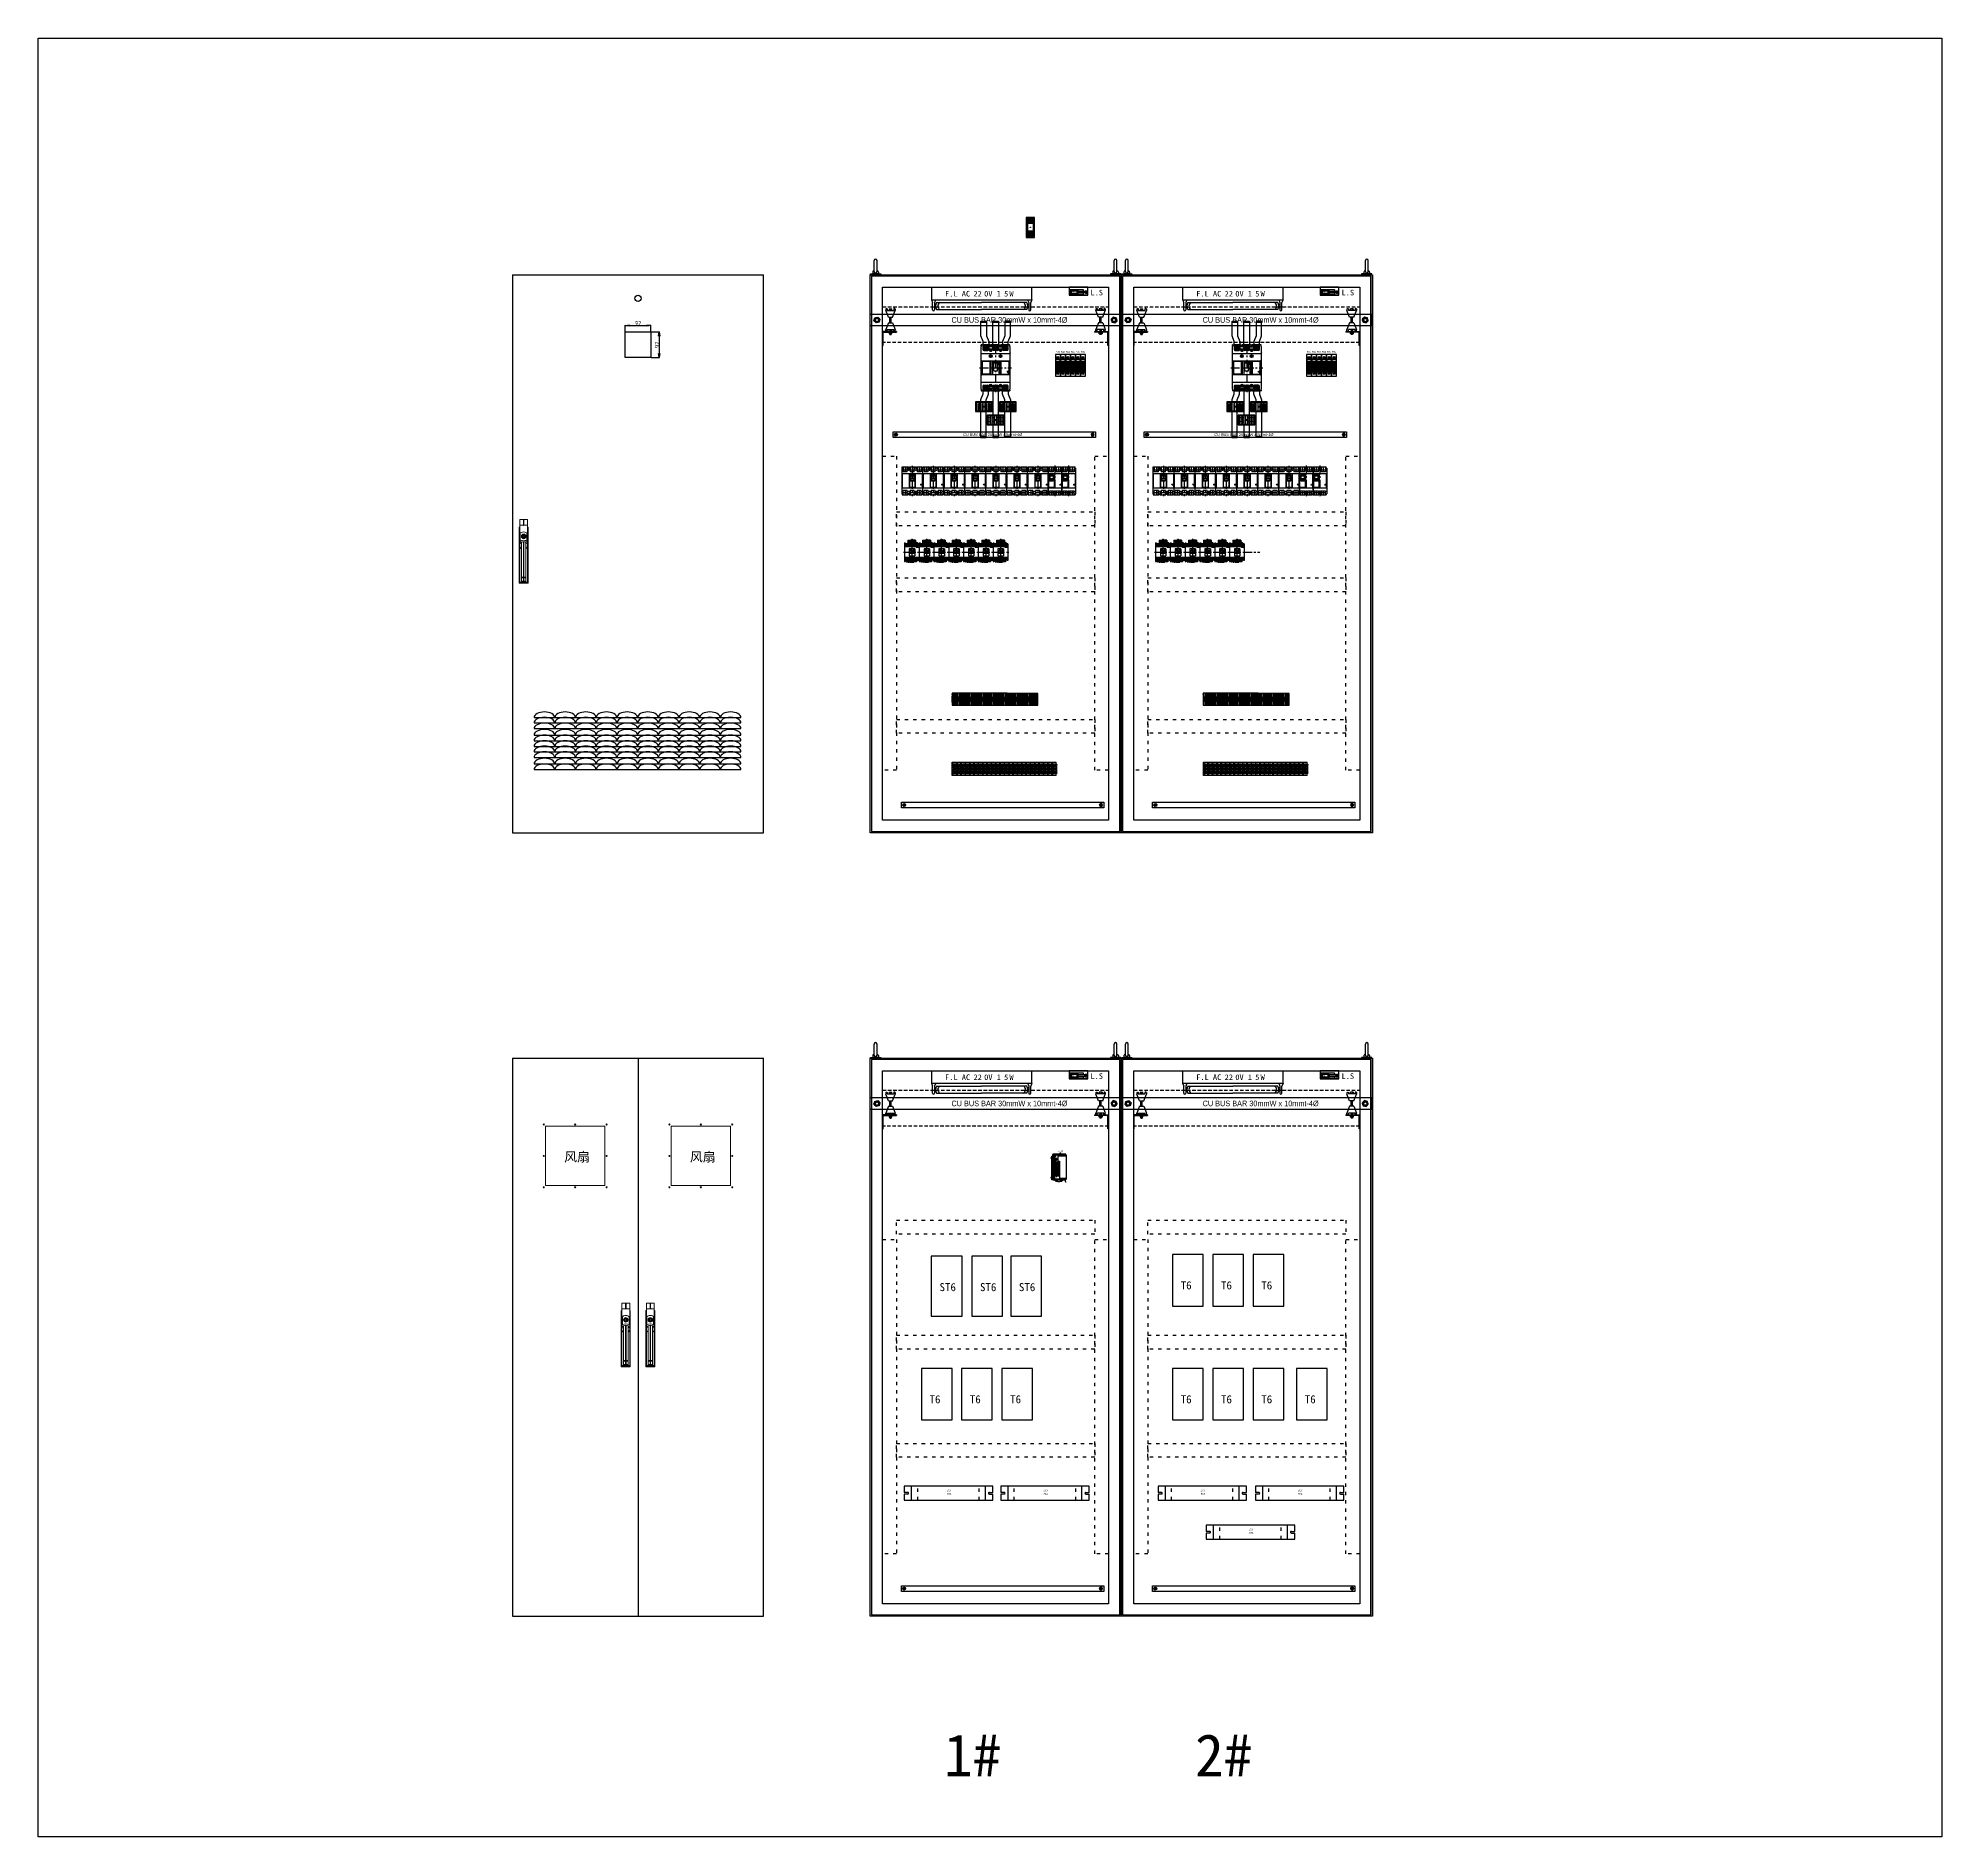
# Model space of a CAD drawing. Header units: millimetres. Extents: x 14879 to 38758, y -20740 to 1136.
# Drawn here: x 31936 to 38758, y -5310 to 1136 of the extents above; entities that cross this region are included whole.
import ezdxf
from ezdxf.enums import TextEntityAlignment as Align

# ---------------------------------------------------------------- set-up
doc = ezdxf.new("R2010")
doc.units = ezdxf.units.MM
for name, pattern in [('ACAD_ISO03W100', [30, 12, -18]), ('CENTER', [50.8, 31.75, -6.35, 6.35, -6.35]), ('DASHED', [19.05, 12.7, -6.35]), ('DOT', [0.559539, 0, -0.27977, 0, -0.27977]), ('HIDDEN2', [4.7625, 3.175, -1.5875]), ('NON_PLOTING', [0]), ('PHANTOM', [63.5, 31.75, -6.35, 6.35, -6.35, 6.35, -6.35])]:
    doc.linetypes.add(name, pattern=pattern)
for name, color, linetype in [('04部品記号', 3, 'Continuous'), ('0A', 7, 'Continuous'), ('0B', 6, 'Continuous'), ('0C', 3, 'Continuous'), ('0D', 2, 'Continuous'), ('1', 7, 'Continuous'), ('10', 6, 'CENTER'), ('F01_OUT', 6, 'Continuous'), ('F03_CNT', 1, 'CENTER'), ('F05_PRO', 4, 'Continuous'), ('F08_IMG', 2, 'PHANTOM'), ('TEXT', 3, 'Continuous'), ('图层1', 10, 'HIDDEN2')]:
    doc.layers.add(name, color=color, linetype=linetype)
for name, color, linetype, lineweight in [('CAXA4', 3, 'Continuous', 25), ('Z_OM_CENTER', 2, 'CENTER', 13), ('Z_OM_OUTLINE', 7, 'Continuous', 30), ('Z_OM_THIN_LINE', 2, 'Continuous', 13), ('图框文字', 7, 'Continuous', 53), ('粗线', 7, 'Continuous', 13), ('轮廓层', 7, 'Continuous', 30)]:
    doc.layers.add(name, color=color, linetype=linetype, lineweight=lineweight)
doc.styles.get("Standard").update_dxf_attribs({"font": ''})
doc.styles.add('SUNPOU', font='isocp.shx', dxfattribs={"bigfont": 'extfont.shx'})
doc.styles.add('UserTxtStyle2', font='')
doc.styles.add('型式1', font='PMingLiU.ttf', dxfattribs={"width": 0.85, "height": 2})
doc.styles.add('汉字', font='')
doc.styles.add('ＭＳＰゴシック', font='MS PGothic.ttf')
doc.styles.get('Standard').set_extended_font_data('SimSun')
doc.styles.get('UserTxtStyle2').set_extended_font_data('SimSun')
doc.styles.get('汉字').set_extended_font_data('SimSun')
doc.dimstyles.new('電気標準', dxfattribs={"dimscale": 0, "dimtxt": 15, "dimasz": 15, "dimexe": 1, "dimexo": 1, "dimgap": 0.5, "dimtad": 1, "dimdec": 1, "dimlfac": -1, "dimrnd": 0.1, "dimzin": 12, "dimdsep": 46, "dimtxsty": 'SUNPOU', "dimblk1": 'OPEN', "dimblk2": 'OPEN', "dimsah": 1, "dimcen": 0.5, "dimclrd": 2, "dimclre": 2, "dimclrt": 7, "dimadec": 0, "dimazin": 0, "dimtfac": 1, "dimtdec": 1, "dimtmove": 0, "dimatfit": 3, "dimldrblk": 'OPEN', "dimfxl": 1, "dimtolj": 1, "dimtzin": 0, "dimarcsym": 0})

# ---------------------------------------------------------------- blocks, each defined once
blk = doc.blocks.new('_OPEN30')
at = {"color": 0, "linetype": 'ByBlock', "lineweight": -2}
for p, q in [((-1, 0.267949), (0, 0)), ((0, 0), (-1, -0.267949)), ((0, 0), (-1, 0))]:
    blk.add_line(p, q, dxfattribs=at)
blk = doc.blocks.new('830')
at = {"color": 1, "lineweight": 5}
for p, q in [((-14, 93), (14, 93)), ((-1, 73), (-14, 73)), ((-1, 73), (-1, 93)), ((0, 93), (0, 73)), ((1, 73), (1, 93)), ((1, 73), (14, 73)), ((-11.9, 44.8), (-11.9, 14.8)), ((-8, 11.5), (-8, -129)), ((-1, 14), (-1, -127)), ((1, 14), (1, -127)), ((8, 11.5), (8, -129)), ((12.1, 44.8), (12.1, 14.7)), ((-14, -131), (14, -131)), ((-8, -113), (-1, -113)), ((-8, -115), (-1, -115)), ((-8, -127), (8, -127)), ((-8, -129), (8, -129)), ((1, -113), (8, -113)), ((1, -115), (8, -115))]:
    blk.add_line(p, q, dxfattribs=at)
for points in [[(-14, 93), (-14, -133), (14, -133), (14, 93)], [(-14, 66), (-16, 66), (-16, -135), (16, -135), (16, 66), (14, 66)]]:
    blk.add_lwpolyline(points, dxfattribs=at)
for radius in [8, 6, 3]:
    blk.add_circle((0, 33), radius, dxfattribs=at)
for centre, radius, start, end in [((0, 73), 1, 180, 0), ((0, 30), 19, 42.5369, 137.4631), ((0, 0), 14, 304.8499, 235.1501), ((0, 0), 19, 50.61824, 128.95232), ((-6, 33), 2, 280.80692, 79.19308), ((-4.2, 37.2), 2, 235.80692, 34.19308), ((-4.2, 28.8), 2, 325.80692, 124.19308), ((0, 39), 2, 190.80692, 349.19308), ((0, 27), 2, 10.80692, 169.19308), ((4.2, 37.2), 2, 145.80692, 304.19308), ((4.2, 28.8), 2, 55.80692, 214.19308), ((6, 33), 2, 100.80692, 259.19308)]:
    blk.add_arc(centre, radius, start, end, dxfattribs=at)
blk = doc.blocks.new('歐規FUSE')
h = blk.add_hatch()
h.set_pattern_fill('ANSI31', color=5, scale=0.01, style=0)
h.set_pattern_definition([(45, (-188.019155, -125.580645), (-0.0224506403, 0.0224506403), [])])
h.paths.add_polyline_path([(2.1, -21.2), (15.8, -21.2), (15.8, 13.8), (2.1, 13.8)])
blk.add_line((2.1, 13.8), (15.8, 13.8))
at = {"color": 6}
blk.add_lwpolyline([(0, -38.5), (18, -38.5), (18, 38.5), (0, 38.5)], close=True, dxfattribs=at)
for points in [[(1, -22.5), (17, -22.5), (17, 22.5), (1, 22.5)], [(2.1, 21.3), (15.8, 21.3), (15.8, -21.2), (2.1, -21.2)], [(6.3, 24.5), (11.7, 24.5), (11.7, 22.5), (6.3, 22.5)]]:
    blk.add_lwpolyline(points, close=True)
at = {"color": 2}
for points in [[(9, 27.9), (7.7, 26.6), (7.1, 27.2), (8.4, 28.5)], [(8.4, 28.5), (7.5, 29.4), (8.1, 30), (9, 29.1)], [(9, 29.1), (10.3, 30.4), (10.9, 29.8), (9.6, 28.5)], [(9.6, 28.5), (10.5, 27.6), (9.9, 27), (9, 27.9)], [(9, -27.9), (7.7, -26.6), (7.1, -27.2), (8.4, -28.5)], [(8.4, -28.5), (7.5, -29.4), (8.1, -30), (9, -29.1)], [(9.6, -28.5), (10.5, -27.6), (9.9, -27), (9, -27.9)], [(9, -29.1), (10.3, -30.4), (10.9, -29.8), (9.6, -28.5)]]:
    blk.add_lwpolyline(points, dxfattribs=at)
at = {"color": 5}
blk.add_lwpolyline([(4.5, -38.5), (13.5, -38.5), (13.5, -40.3), (4.5, -40.3)], close=True, dxfattribs=at)
at = {"color": 2}
for centre, radius in [((9, 28.5), 3.5), ((9, 28.5), 3), ((9, -28.5), 3.5), ((9, -28.5), 3)]:
    blk.add_circle(centre, radius, dxfattribs=at)
at = {"color": 6}
blk.add_circle((9.3, 5.9), 1.4, dxfattribs=at)
at = {"color": 2, "insert": (9, -9.1), "char_height": 2.5, "width": 13.696, "attachment_point": 5}
blk.add_mtext('{\\fﾷsﾲￓﾩ\ufffaￅ￩|b0|i0|c136|p18;FUSE\\P\\PSFGN\\P\\H0.8x;500V~\\P10 x 38}', dxfattribs=at)
blk = doc.blocks.new('_OPEN')
at = {"color": 0, "linetype": 'ByBlock'}
for p, q in [((-1, 0.17), (0, 0)), ((0, 0), (-1, -0.17)), ((0, 0), (-1, 0))]:
    blk.add_line(p, q, dxfattribs=at)
blk = doc.blocks.new('*D250')
at = {"color": 2, "lineweight": -2, "transparency": 16777216}
for p, q in [((34039.8, 84.1), (34039.8, 107.5)), ((34054.8, 106.5), (34116.8, 106.5)), ((34131.8, 84.1), (34131.8, 107.5))]:
    blk.add_line(p, q, dxfattribs=at)
at = {"layer": 'DEFPOINTS', "color": 0, "transparency": 16777216}
for p in [(34039.8, 83.1), (34131.8, 106.5), (34131.8, 83.1)]:
    blk.add_point(p, dxfattribs=at)
at = {"color": 2, "lineweight": -2, "transparency": 16777216, "xscale": 15, "yscale": 15, "zscale": 15, "rotation": 180}
blk.add_blockref('_OPEN', (34039.8, 106.5), dxfattribs=at)
at = {"color": 2, "lineweight": -2, "transparency": 16777216, "xscale": 15, "yscale": 15, "zscale": 15}
blk.add_blockref('_OPEN', (34131.8, 106.5), dxfattribs=at)
at = {"color": 7, "transparency": 16777216, "insert": (34085.8, 114.5), "char_height": 15, "attachment_point": 5, "style": 'SUNPOU'}
blk.add_mtext('\\A1;92', dxfattribs=at)
blk = doc.blocks.new('*D251')
at = {"color": 2, "lineweight": -2, "transparency": 16777216}
for p, q in [((34132.8, 83.1), (34162.8, 83.1)), ((34161.8, 68.1), (34161.8, 6.1)), ((34132.8, -8.9), (34162.8, -8.9))]:
    blk.add_line(p, q, dxfattribs=at)
at = {"layer": 'DEFPOINTS', "color": 0, "transparency": 16777216}
for p in [(34131.8, 83.1), (34131.8, -8.9), (34161.8, -8.9)]:
    blk.add_point(p, dxfattribs=at)
at = {"color": 2, "lineweight": -2, "transparency": 16777216, "xscale": 15, "yscale": 15, "zscale": 15}
for p, rotation in [((34161.8, 83.1), 90), ((34161.8, -8.9), 270)]:
    blk.add_blockref('_OPEN', p, dxfattribs=dict(at, rotation=rotation))
at = {"color": 7, "transparency": 16777216, "insert": (34153.8, 37.1), "char_height": 15, "attachment_point": 5, "rotation": 90, "style": 'SUNPOU'}
blk.add_mtext('\\A1;92', dxfattribs=at)

msp = doc.modelspace()

# ---------------------------------------------------------------- linework, layer by layer
at = {"color": 7, "linetype": 'Continuous'}
for p, q in [((35506.57, 493.74), (35477.07, 493.74)), ((35477.07, 493.74), (35477.07, 421.74)), ((35478.32, 482.74), (35484.32, 482.74)), ((35478.32, 471.74), (35478.32, 482.74)), ((35478.32, 480.74), (35484.32, 480.74)), ((35478.72, 486.84), (35478.72, 487.64)), ((35482.92, 486.84), (35482.92, 487.64)), ((35484.32, 471.74), (35484.32, 493.74)), ((35485.32, 471.74), (35485.32, 493.74)), ((35491.32, 491.74), (35485.32, 491.74)), ((35491.32, 482.74), (35485.32, 482.74)), ((35491.32, 480.74), (35485.32, 480.74)), ((35491.32, 471.74), (35491.32, 493.74)), ((35492.32, 471.74), (35492.32, 493.74)), ((35492.32, 491.74), (35498.32, 491.74)), ((35492.32, 482.74), (35498.32, 482.74)), ((35492.32, 480.74), (35498.32, 480.74)), ((35498.32, 471.74), (35498.32, 493.74)), ((35499.32, 471.74), (35499.32, 493.74)), ((35505.32, 491.74), (35499.32, 491.74)), ((35505.32, 482.74), (35499.32, 482.74)), ((35505.32, 480.74), (35499.32, 480.74)), ((35505.32, 493.74), (35505.32, 471.74)), ((35506.57, 421.74), (35506.57, 493.74)), ((35506.57, 471.74), (35477.07, 471.74)), ((35506.57, 443.74), (35477.07, 443.74)), ((35477.07, 421.74), (35506.57, 421.74)), ((35478.32, 421.74), (35478.32, 443.74)), ((35478.32, 434.74), (35484.32, 434.74)), ((35478.32, 432.74), (35484.32, 432.74)), ((35478.32, 423.74), (35484.32, 423.74)), ((35481.07, 471.74), (35481.07, 443.74)), ((35484.32, 443.74), (35484.32, 421.74)), ((35485.32, 443.74), (35485.32, 421.74)), ((35491.32, 434.74), (35485.32, 434.74)), ((35491.32, 432.74), (35485.32, 432.74)), ((35491.32, 423.74), (35485.32, 423.74)), ((35491.32, 443.74), (35491.32, 421.74)), ((35492.32, 443.74), (35492.32, 421.74)), ((35492.32, 434.74), (35498.32, 434.74)), ((35492.32, 432.74), (35498.32, 432.74)), ((35492.32, 423.74), (35498.32, 423.74)), ((35498.32, 443.74), (35498.32, 421.74)), ((35499.32, 443.74), (35499.32, 421.74)), ((35505.32, 434.74), (35499.32, 434.74)), ((35505.32, 432.74), (35499.32, 432.74)), ((35500.72, 428.64), (35500.72, 427.84)), ((35502.57, 443.74), (35502.57, 471.74)), ((35504.92, 428.64), (35504.92, 427.84)), ((35505.32, 443.74), (35505.32, 432.74)), ((35633.23, 218.61), (35633.23, 232.96)), ((35633.35, 218.59), (35633.35, 232.99)), ((35662.33, 231.09), (35633.35, 231.09)), ((35662.33, 220.49), (35633.35, 220.49)), ((35634.39, 224.29), (35634.39, 227.29)), ((35680.9, 234.39), (35634.75, 234.39)), ((35680.9, 217.19), (35634.75, 217.19)), ((35680.87, 234.51), (35634.78, 234.51)), ((35680.87, 217.06), (35634.78, 217.06)), ((35638.82, 228.29), (35635.39, 228.29)), ((35638.82, 223.29), (35635.39, 223.29)), ((35638.82, 230.84), (35643.32, 230.84)), ((35638.82, 228.29), (35638.82, 230.84)), ((35638.82, 223.99), (35638.82, 227.59)), ((35638.82, 220.74), (35638.82, 223.29)), ((35643.32, 220.74), (35638.82, 220.74)), ((35643.03, 230.89), (35643.03, 231.09)), ((35645.63, 230.89), (35643.03, 230.89)), ((35643.03, 220.49), (35643.03, 220.69)), ((35645.63, 220.69), (35643.03, 220.69)), ((35643.32, 229.79), (35643.32, 230.89)), ((35643.32, 221.79), (35643.32, 220.69)), ((35645.32, 229.79), (35645.32, 230.89)), ((35645.32, 230.84), (35655.51, 230.84)), ((35645.32, 221.79), (35645.32, 220.69)), ((35655.51, 220.74), (35645.32, 220.74)), ((35645.63, 230.89), (35645.63, 231.09)), ((35645.63, 220.49), (35645.63, 220.69)), ((35650.57, 230.89), (35650.57, 231.09)), ((35653.17, 230.89), (35650.57, 230.89)), ((35653.17, 220.69), (35650.57, 220.69)), ((35650.57, 220.49), (35650.57, 220.69)), ((35653.17, 230.89), (35653.17, 231.09)), ((35653.17, 220.49), (35653.17, 220.69)), ((35657.24, 231.69), (35657.24, 233.79)), ((35657.24, 217.79), (35657.24, 219.89)), ((35657.79, 229.79), (35659.82, 229.79)), ((35659.82, 221.79), (35657.79, 221.79)), ((35658.35, 231.69), (35658.35, 233.79)), ((35658.35, 217.79), (35658.35, 219.89)), ((35662.83, 228.99), (35662.83, 230.59)), ((35662.83, 220.99), (35662.83, 222.59)), ((35695.67, 228.34), (35664.26, 228.34)), ((35695.67, 223.24), (35664.26, 223.24)), ((35682.3, 228.34), (35682.3, 232.99)), ((35682.3, 218.59), (35682.3, 223.24)), ((35682.42, 228.34), (35682.42, 232.96)), ((35682.42, 218.61), (35682.42, 223.24)), ((35687.32, 223.79), (35687.32, 227.79)), ((35696.82, 227.79), (35687.32, 227.79)), ((35696.82, 223.79), (35687.32, 223.79)), ((35695.82, 228.24), (35688.32, 228.24)), ((35688.32, 227.79), (35688.32, 228.24)), ((35688.32, 223.34), (35688.32, 223.79)), ((35695.82, 223.34), (35688.32, 223.34)), ((35695.67, 229.34), (35688.47, 229.34)), ((35688.47, 228.34), (35688.47, 229.34)), ((35688.47, 222.24), (35688.47, 223.24)), ((35695.67, 222.24), (35688.47, 222.24)), ((35694.57, 229.84), (35689.57, 229.84)), ((35689.57, 229.34), (35689.57, 229.84)), ((35694.5, 221.34), (35689.63, 221.34)), ((35694.57, 229.34), (35694.57, 229.84)), ((35695.67, 228.24), (35695.67, 229.34)), ((35695.67, 222.24), (35695.67, 223.34)), ((35695.82, 227.79), (35695.82, 228.24)), ((35695.82, 223.34), (35695.82, 223.79)), ((35696.82, 223.79), (35696.82, 227.79)), ((36533.23, 218.61), (36533.23, 232.96)), ((36533.35, 218.59), (36533.35, 232.99)), ((36562.33, 231.09), (36533.35, 231.09)), ((36562.33, 220.49), (36533.35, 220.49)), ((36534.39, 224.29), (36534.39, 227.29)), ((36580.9, 234.39), (36534.75, 234.39)), ((36580.9, 217.19), (36534.75, 217.19)), ((36580.87, 234.51), (36534.78, 234.51)), ((36580.87, 217.06), (36534.78, 217.06)), ((36538.82, 228.29), (36535.39, 228.29)), ((36538.82, 223.29), (36535.39, 223.29)), ((36538.82, 230.84), (36543.32, 230.84)), ((36538.82, 228.29), (36538.82, 230.84)), ((36538.82, 223.99), (36538.82, 227.59)), ((36538.82, 220.74), (36538.82, 223.29)), ((36543.32, 220.74), (36538.82, 220.74)), ((36543.03, 230.89), (36543.03, 231.09)), ((36545.63, 230.89), (36543.03, 230.89)), ((36543.03, 220.49), (36543.03, 220.69)), ((36545.63, 220.69), (36543.03, 220.69)), ((36543.32, 229.79), (36543.32, 230.89)), ((36543.32, 221.79), (36543.32, 220.69)), ((36545.32, 229.79), (36545.32, 230.89)), ((36545.32, 230.84), (36555.51, 230.84)), ((36545.32, 221.79), (36545.32, 220.69)), ((36555.51, 220.74), (36545.32, 220.74)), ((36545.63, 230.89), (36545.63, 231.09)), ((36545.63, 220.49), (36545.63, 220.69)), ((36550.57, 230.89), (36550.57, 231.09)), ((36553.17, 230.89), (36550.57, 230.89)), ((36553.17, 220.69), (36550.57, 220.69)), ((36550.57, 220.49), (36550.57, 220.69)), ((36553.17, 230.89), (36553.17, 231.09)), ((36553.17, 220.49), (36553.17, 220.69)), ((36557.24, 231.69), (36557.24, 233.79)), ((36557.24, 217.79), (36557.24, 219.89)), ((36557.79, 229.79), (36559.82, 229.79)), ((36559.82, 221.79), (36557.79, 221.79)), ((36558.35, 231.69), (36558.35, 233.79)), ((36558.35, 217.79), (36558.35, 219.89)), ((36562.83, 228.99), (36562.83, 230.59)), ((36562.83, 220.99), (36562.83, 222.59)), ((36595.67, 228.34), (36564.26, 228.34)), ((36595.67, 223.24), (36564.26, 223.24)), ((36582.3, 228.34), (36582.3, 232.99)), ((36582.3, 218.59), (36582.3, 223.24)), ((36582.42, 228.34), (36582.42, 232.96)), ((36582.42, 218.61), (36582.42, 223.24)), ((36587.32, 223.79), (36587.32, 227.79)), ((36596.82, 227.79), (36587.32, 227.79)), ((36596.82, 223.79), (36587.32, 223.79)), ((36595.82, 228.24), (36588.32, 228.24)), ((36588.32, 227.79), (36588.32, 228.24)), ((36588.32, 223.34), (36588.32, 223.79)), ((36595.82, 223.34), (36588.32, 223.34)), ((36595.67, 229.34), (36588.47, 229.34)), ((36588.47, 228.34), (36588.47, 229.34)), ((36588.47, 222.24), (36588.47, 223.24)), ((36595.67, 222.24), (36588.47, 222.24)), ((36594.57, 229.84), (36589.57, 229.84)), ((36589.57, 229.34), (36589.57, 229.84)), ((36594.5, 221.34), (36589.63, 221.34)), ((36594.57, 229.34), (36594.57, 229.84)), ((36595.67, 228.24), (36595.67, 229.34)), ((36595.67, 222.24), (36595.67, 223.34)), ((36595.82, 227.79), (36595.82, 228.24)), ((36595.82, 223.34), (36595.82, 223.79)), ((36596.82, 223.79), (36596.82, 227.79)), ((35633.23, -2589.08), (35633.23, -2574.73)), ((35633.35, -2589.11), (35633.35, -2574.71)), ((35662.33, -2576.61), (35633.35, -2576.61)), ((35662.33, -2587.21), (35633.35, -2587.21)), ((35634.39, -2583.41), (35634.39, -2580.41)), ((35680.9, -2573.31), (35634.75, -2573.31)), ((35680.9, -2590.51), (35634.75, -2590.51)), ((35680.87, -2573.18), (35634.78, -2573.18)), ((35680.87, -2590.63), (35634.78, -2590.63)), ((35638.82, -2579.41), (35635.39, -2579.41)), ((35638.82, -2584.41), (35635.39, -2584.41)), ((35638.82, -2576.86), (35643.32, -2576.86)), ((35638.82, -2579.41), (35638.82, -2576.86)), ((35638.82, -2583.71), (35638.82, -2580.11)), ((35638.82, -2586.96), (35638.82, -2584.41)), ((35643.32, -2586.96), (35638.82, -2586.96)), ((35643.03, -2576.81), (35643.03, -2576.61)), ((35645.63, -2576.81), (35643.03, -2576.81)), ((35643.03, -2587.21), (35643.03, -2587.01)), ((35645.63, -2587.01), (35643.03, -2587.01)), ((35643.32, -2577.91), (35643.32, -2576.81)), ((35643.32, -2585.91), (35643.32, -2587.01)), ((35645.32, -2577.91), (35645.32, -2576.81)), ((35645.32, -2576.86), (35655.51, -2576.86)), ((35645.32, -2585.91), (35645.32, -2587.01)), ((35655.51, -2586.96), (35645.32, -2586.96)), ((35645.63, -2576.81), (35645.63, -2576.61)), ((35645.63, -2587.21), (35645.63, -2587.01)), ((35650.57, -2576.81), (35650.57, -2576.61)), ((35653.17, -2576.81), (35650.57, -2576.81)), ((35653.17, -2587.01), (35650.57, -2587.01)), ((35650.57, -2587.21), (35650.57, -2587.01)), ((35653.17, -2576.81), (35653.17, -2576.61)), ((35653.17, -2587.21), (35653.17, -2587.01)), ((35657.24, -2576.01), (35657.24, -2573.91)), ((35657.24, -2589.91), (35657.24, -2587.81)), ((35657.79, -2577.91), (35659.82, -2577.91)), ((35659.82, -2585.91), (35657.79, -2585.91)), ((35658.35, -2576.01), (35658.35, -2573.91)), ((35658.35, -2589.91), (35658.35, -2587.81)), ((35662.83, -2578.71), (35662.83, -2577.11)), ((35662.83, -2586.71), (35662.83, -2585.1)), ((35695.67, -2579.36), (35664.26, -2579.36)), ((35695.67, -2584.46), (35664.26, -2584.46)), ((35682.3, -2579.36), (35682.3, -2574.71)), ((35682.3, -2589.11), (35682.3, -2584.46)), ((35682.42, -2579.36), (35682.42, -2574.73)), ((35682.42, -2589.08), (35682.42, -2584.46)), ((35687.32, -2583.91), (35687.32, -2579.91)), ((35696.82, -2579.91), (35687.32, -2579.91)), ((35696.82, -2583.91), (35687.32, -2583.91)), ((35695.82, -2579.46), (35688.32, -2579.46)), ((35688.32, -2579.91), (35688.32, -2579.46)), ((35688.32, -2584.36), (35688.32, -2583.91)), ((35695.82, -2584.36), (35688.32, -2584.36)), ((35695.67, -2578.36), (35688.47, -2578.36)), ((35688.47, -2579.36), (35688.47, -2578.36)), ((35688.47, -2585.46), (35688.47, -2584.46)), ((35695.67, -2585.46), (35688.47, -2585.46)), ((35694.57, -2577.86), (35689.57, -2577.86)), ((35689.57, -2578.36), (35689.57, -2577.86)), ((35694.5, -2586.36), (35689.63, -2586.36)), ((35694.57, -2578.36), (35694.57, -2577.86)), ((35695.67, -2579.46), (35695.67, -2578.36)), ((35695.67, -2585.46), (35695.67, -2584.36)), ((35695.82, -2579.91), (35695.82, -2579.46)), ((35695.82, -2584.36), (35695.82, -2583.91)), ((35696.82, -2583.91), (35696.82, -2579.91)), ((36533.23, -2589.08), (36533.23, -2574.73)), ((36533.35, -2589.11), (36533.35, -2574.71)), ((36562.33, -2576.61), (36533.35, -2576.61)), ((36562.33, -2587.21), (36533.35, -2587.21)), ((36534.39, -2583.41), (36534.39, -2580.41)), ((36580.9, -2573.31), (36534.75, -2573.31)), ((36580.9, -2590.51), (36534.75, -2590.51)), ((36580.87, -2573.18), (36534.78, -2573.18)), ((36580.87, -2590.63), (36534.78, -2590.63)), ((36538.82, -2579.41), (36535.39, -2579.41)), ((36538.82, -2584.41), (36535.39, -2584.41)), ((36538.82, -2576.86), (36543.32, -2576.86)), ((36538.82, -2579.41), (36538.82, -2576.86)), ((36538.82, -2583.71), (36538.82, -2580.11)), ((36538.82, -2586.96), (36538.82, -2584.41)), ((36543.32, -2586.96), (36538.82, -2586.96)), ((36543.03, -2576.81), (36543.03, -2576.61)), ((36545.63, -2576.81), (36543.03, -2576.81)), ((36543.03, -2587.21), (36543.03, -2587.01)), ((36545.63, -2587.01), (36543.03, -2587.01)), ((36543.32, -2577.91), (36543.32, -2576.81)), ((36543.32, -2585.91), (36543.32, -2587.01)), ((36545.32, -2577.91), (36545.32, -2576.81)), ((36545.32, -2576.86), (36555.51, -2576.86)), ((36545.32, -2585.91), (36545.32, -2587.01)), ((36555.51, -2586.96), (36545.32, -2586.96)), ((36545.63, -2576.81), (36545.63, -2576.61)), ((36545.63, -2587.21), (36545.63, -2587.01)), ((36550.57, -2576.81), (36550.57, -2576.61)), ((36553.17, -2576.81), (36550.57, -2576.81)), ((36553.17, -2587.01), (36550.57, -2587.01)), ((36550.57, -2587.21), (36550.57, -2587.01)), ((36553.17, -2576.81), (36553.17, -2576.61)), ((36553.17, -2587.21), (36553.17, -2587.01)), ((36557.24, -2576.01), (36557.24, -2573.91)), ((36557.24, -2589.91), (36557.24, -2587.81)), ((36557.79, -2577.91), (36559.82, -2577.91)), ((36559.82, -2585.91), (36557.79, -2585.91)), ((36558.35, -2576.01), (36558.35, -2573.91)), ((36558.35, -2589.91), (36558.35, -2587.81)), ((36562.83, -2578.71), (36562.83, -2577.11)), ((36562.83, -2586.71), (36562.83, -2585.1)), ((36595.67, -2579.36), (36564.26, -2579.36)), ((36595.67, -2584.46), (36564.26, -2584.46)), ((36582.3, -2579.36), (36582.3, -2574.71)), ((36582.3, -2589.11), (36582.3, -2584.46)), ((36582.42, -2579.36), (36582.42, -2574.73)), ((36582.42, -2589.08), (36582.42, -2584.46)), ((36587.32, -2583.91), (36587.32, -2579.91)), ((36596.82, -2579.91), (36587.32, -2579.91)), ((36596.82, -2583.91), (36587.32, -2583.91)), ((36595.82, -2579.46), (36588.32, -2579.46)), ((36588.32, -2579.91), (36588.32, -2579.46)), ((36588.32, -2584.36), (36588.32, -2583.91)), ((36595.82, -2584.36), (36588.32, -2584.36)), ((36595.67, -2578.36), (36588.47, -2578.36)), ((36588.47, -2579.36), (36588.47, -2578.36)), ((36588.47, -2585.46), (36588.47, -2584.46)), ((36595.67, -2585.46), (36588.47, -2585.46)), ((36594.57, -2577.86), (36589.57, -2577.86)), ((36589.57, -2578.36), (36589.57, -2577.86)), ((36594.5, -2586.36), (36589.63, -2586.36)), ((36594.57, -2578.36), (36594.57, -2577.86)), ((36595.67, -2579.46), (36595.67, -2578.36)), ((36595.67, -2585.46), (36595.67, -2584.36)), ((36595.82, -2579.91), (36595.82, -2579.46)), ((36595.82, -2584.36), (36595.82, -2583.91)), ((36596.82, -2583.91), (36596.82, -2579.91))]:
    msp.add_line(p, q, dxfattribs=at)
for p, q in [((33635.71, 288.21), (34535.9, 288.21)), ((33635.71, 288.21), (33635.71, -1711.79)), ((34535.9, -1711.79), (34535.9, 288.21)), ((34917.11, 288.21), (35817.11, 288.21)), ((34917.11, -1711.79), (34917.11, 288.21)), ((34917.11, 288.21), (35817.11, 288.21)), ((35812.11, 283.21), (34922.11, 283.21)), ((34922.11, 283.21), (34922.11, -1706.79)), ((34927.11, 297.79), (34927.11, 291.23)), ((34947.11, 291.23), (34927.11, 291.23)), ((34947.11, 291.23), (34927.11, 291.23)), ((34927.11, 291.23), (34947.11, 291.23)), ((34927.11, 291.23), (34947.11, 291.23)), ((34932.11, 303.12), (34928.37, 300.7)), ((34932.11, 299.14), (34932.11, 339.14)), ((34942.11, 299.14), (34942.11, 339.14)), ((34942.11, 303.12), (34945.86, 300.7)), ((34947.11, 297.79), (34947.11, 291.23)), ((35815.83, 291.23), (35778.4, 291.23)), ((35778.4, 291.23), (35778.4, 288.21)), ((35778.4, 288.21), (35815.83, 288.21)), ((35787.11, 297.79), (35787.11, 291.23)), ((35787.11, 291.23), (35807.11, 291.23)), ((35787.11, 291.23), (35807.11, 291.23)), ((35807.11, 291.23), (35787.11, 291.23)), ((35807.11, 291.23), (35787.11, 291.23)), ((35792.11, 303.12), (35788.37, 300.7)), ((35792.11, 299.14), (35792.11, 339.14)), ((35802.11, 299.14), (35802.11, 339.14)), ((35802.11, 303.12), (35805.86, 300.7)), ((35807.11, 297.79), (35807.11, 291.23)), ((35812.11, -1706.79), (35812.11, 283.21)), ((35815.83, 288.21), (35815.83, 291.23)), ((35817.11, 288.21), (35817.11, -1666.79)), ((35817.11, -1711.79), (35817.11, 288.21)), ((35817.11, -1711.79), (35817.11, 288.21)), ((35817.11, 288.21), (36717.11, 288.21)), ((35817.11, 288.21), (36717.11, 288.21)), ((35822.11, 283.21), (35822.11, -1706.79)), ((36712.11, 283.21), (35822.11, 283.21)), ((35827.11, 297.79), (35827.11, 291.23)), ((35847.11, 291.23), (35827.11, 291.23)), ((35847.11, 291.23), (35827.11, 291.23)), ((35827.11, 291.23), (35847.11, 291.23)), ((35827.11, 291.23), (35847.11, 291.23)), ((35832.11, 303.12), (35828.37, 300.7)), ((35832.11, 299.14), (35832.11, 339.14)), ((35842.11, 299.14), (35842.11, 339.14)), ((35842.11, 303.12), (35845.86, 300.7)), ((35847.11, 297.79), (35847.11, 291.23)), ((36715.83, 291.23), (36678.4, 291.23)), ((36678.4, 291.23), (36678.4, 288.21)), ((36678.4, 288.21), (36715.83, 288.21)), ((36687.11, 297.79), (36687.11, 291.23)), ((36687.11, 291.23), (36707.11, 291.23)), ((36687.11, 291.23), (36707.11, 291.23)), ((36707.11, 291.23), (36687.11, 291.23)), ((36707.11, 291.23), (36687.11, 291.23)), ((36692.11, 303.12), (36688.37, 300.7)), ((36692.11, 299.14), (36692.11, 339.14)), ((36702.11, 299.14), (36702.11, 339.14)), ((36702.11, 303.12), (36705.86, 300.7)), ((36707.11, 297.79), (36707.11, 291.23)), ((36712.11, -1706.79), (36712.11, 283.21)), ((36715.83, 288.21), (36715.83, 291.23)), ((36717.11, 288.21), (36717.11, -1666.79)), ((36717.11, -1711.79), (36717.11, 288.21)), ((34962.11, 243.21), (35772.11, 243.21)), ((34962.11, -1666.79), (34962.11, 243.21)), ((35137.11, 243.21), (35137.11, 198.21)), ((35137.11, 243.21), (35497.11, 243.21)), ((35497.11, 198.21), (35497.11, 243.21)), ((35697.21, 243.21), (35630.31, 243.21)), ((35630.31, 243.21), (35630.31, 214.39)), ((35630.31, 216.39), (35697.21, 216.39)), ((35630.31, 214.39), (35697.21, 214.39)), ((35697.21, 214.39), (35697.21, 243.21)), ((35772.11, 243.21), (35772.11, -1666.79)), ((35862.11, -1666.79), (35862.11, 243.21)), ((35862.11, 243.21), (36672.11, 243.21)), ((36037.11, 243.21), (36037.11, 198.21)), ((36037.11, 243.21), (36397.11, 243.21)), ((36397.11, 198.21), (36397.11, 243.21)), ((36597.21, 243.21), (36530.31, 243.21)), ((36530.31, 243.21), (36530.31, 214.39)), ((36530.31, 216.39), (36597.21, 216.39)), ((36530.31, 214.39), (36597.21, 214.39)), ((36597.21, 214.39), (36597.21, 243.21)), ((36672.11, 243.21), (36672.11, -1666.79)), ((35816.82, 145.82), (34916.82, 145.82)), ((34916.82, 145.82), (34916.82, 105.82)), ((35137.11, 198.21), (35497.11, 198.21)), ((35137.11, 198.21), (35141.12, 188.21)), ((35141.12, 162.57), (35141.12, 188.21)), ((35145.02, 159.07), (35144.62, 159.07)), ((35152.53, 198.21), (35148.52, 188.21)), ((35148.52, 188.21), (35148.52, 162.57)), ((35148.52, 181.58), (35152.84, 181.58)), ((35148.52, 169.84), (35152.84, 169.84)), ((35155.81, 188.21), (35317.11, 188.21)), ((35155.81, 163.21), (35317.11, 163.21)), ((35478.42, 188.21), (35317.11, 188.21)), ((35478.42, 163.21), (35317.11, 163.21)), ((35485.71, 181.58), (35481.38, 181.58)), ((35485.71, 169.84), (35481.38, 169.84)), ((35481.7, 198.21), (35485.71, 188.21)), ((35485.71, 188.21), (35485.71, 162.57)), ((35489.21, 159.07), (35489.61, 159.07)), ((35497.11, 198.21), (35493.11, 188.21)), ((35493.11, 162.57), (35493.11, 188.21)), ((35816.82, 105.82), (35816.82, 145.82)), ((35816.82, 145.82), (35816.82, 105.82)), ((36716.82, 145.82), (35816.82, 145.82)), ((35816.82, 145.82), (35816.82, 105.82)), ((36037.11, 198.21), (36397.11, 198.21)), ((36037.11, 198.21), (36041.12, 188.21)), ((36041.12, 162.57), (36041.12, 188.21)), ((36045.02, 159.07), (36044.62, 159.07)), ((36052.53, 198.21), (36048.52, 188.21)), ((36048.52, 188.21), (36048.52, 162.57)), ((36048.52, 181.58), (36052.84, 181.58)), ((36048.52, 169.84), (36052.84, 169.84)), ((36055.81, 188.21), (36217.11, 188.21)), ((36055.81, 163.21), (36217.11, 163.21)), ((36378.42, 188.21), (36217.11, 188.21)), ((36378.42, 163.21), (36217.11, 163.21)), ((36385.71, 181.58), (36381.38, 181.58)), ((36385.71, 169.84), (36381.38, 169.84)), ((36381.7, 198.21), (36385.71, 188.21)), ((36385.71, 188.21), (36385.71, 162.57)), ((36389.21, 159.07), (36389.61, 159.07)), ((36397.11, 198.21), (36393.11, 188.21)), ((36393.11, 162.57), (36393.11, 188.21)), ((36716.82, 105.82), (36716.82, 145.82)), ((36716.82, 145.82), (36716.82, 105.82)), ((34039.8, 83.05), (34131.8, 83.05)), ((34039.8, -8.95), (34039.8, 83.05)), ((34131.8, 83.05), (34131.8, -8.95)), ((34916.82, 105.82), (35816.82, 105.82)), ((35816.82, 105.82), (36716.82, 105.82)), ((34131.8, -8.95), (34039.8, -8.95)), ((35355.17, -167.43), (35295.17, -167.43)), ((35295.17, -167.43), (35295.17, -201.43)), ((35295.17, -201.43), (35355.17, -201.43)), ((35352.17, -169.13), (35298.17, -169.13)), ((35298.17, -169.13), (35298.17, -199.73)), ((35298.17, -199.73), (35352.17, -199.73)), ((35307.63, -169.13), (35307.63, -199.73)), ((35309, -169.13), (35309, -199.73)), ((35321.7, -169.13), (35321.7, -199.73)), ((35326.17, -184.43), (35324.17, -184.43)), ((35325.17, -185.43), (35325.17, -183.43)), ((35325.17, -184.43), (35325.17, -185.43)), ((35325.17, -184.43), (35326.17, -184.43)), ((35328.64, -169.13), (35328.64, -199.73)), ((35341.33, -169.13), (35341.33, -199.73)), ((35342.71, -169.13), (35342.71, -199.73)), ((35352.17, -199.73), (35352.17, -169.13)), ((35355.17, -201.43), (35355.17, -167.43)), ((35440.81, -167.43), (35380.81, -167.43)), ((35380.81, -167.43), (35380.81, -201.43)), ((35380.81, -201.43), (35440.81, -201.43)), ((35437.81, -169.13), (35383.81, -169.13)), ((35383.81, -169.13), (35383.81, -199.73)), ((35383.81, -199.73), (35437.81, -199.73)), ((35393.27, -169.13), (35393.27, -199.73)), ((35394.64, -169.13), (35394.64, -199.73)), ((35407.33, -169.13), (35407.33, -199.73)), ((35411.81, -184.43), (35409.81, -184.43)), ((35410.81, -185.43), (35410.81, -183.43)), ((35410.81, -184.43), (35410.81, -185.43)), ((35410.81, -184.43), (35411.81, -184.43)), ((35414.28, -169.13), (35414.28, -199.73)), ((35426.97, -169.13), (35426.97, -199.73)), ((35428.34, -169.13), (35428.34, -199.73)), ((35437.81, -199.73), (35437.81, -169.13)), ((35440.81, -201.43), (35440.81, -167.43)), ((36255.17, -167.43), (36195.17, -167.43)), ((36195.17, -167.43), (36195.17, -201.43)), ((36195.17, -201.43), (36255.17, -201.43)), ((36252.17, -169.13), (36198.17, -169.13)), ((36198.17, -169.13), (36198.17, -199.73)), ((36198.17, -199.73), (36252.17, -199.73)), ((36207.63, -169.13), (36207.63, -199.73)), ((36209, -169.13), (36209, -199.73)), ((36221.7, -169.13), (36221.7, -199.73)), ((36226.17, -184.43), (36224.17, -184.43)), ((36225.17, -185.43), (36225.17, -183.43)), ((36225.17, -184.43), (36225.17, -185.43)), ((36225.17, -184.43), (36226.17, -184.43)), ((36228.64, -169.13), (36228.64, -199.73)), ((36241.33, -169.13), (36241.33, -199.73)), ((36242.71, -169.13), (36242.71, -199.73)), ((36252.17, -199.73), (36252.17, -169.13)), ((36255.17, -201.43), (36255.17, -167.43)), ((36340.81, -167.43), (36280.81, -167.43)), ((36280.81, -167.43), (36280.81, -201.43)), ((36280.81, -201.43), (36340.81, -201.43)), ((36337.81, -169.13), (36283.81, -169.13)), ((36283.81, -169.13), (36283.81, -199.73)), ((36283.81, -199.73), (36337.81, -199.73)), ((36293.27, -169.13), (36293.27, -199.73)), ((36294.64, -169.13), (36294.64, -199.73)), ((36307.33, -169.13), (36307.33, -199.73)), ((36311.81, -184.43), (36309.81, -184.43)), ((36310.81, -185.43), (36310.81, -183.43)), ((36310.81, -184.43), (36310.81, -185.43)), ((36310.81, -184.43), (36311.81, -184.43)), ((36314.28, -169.13), (36314.28, -199.73)), ((36326.97, -169.13), (36326.97, -199.73)), ((36328.34, -169.13), (36328.34, -199.73)), ((36337.81, -199.73), (36337.81, -169.13)), ((36340.81, -201.43), (36340.81, -167.43)), ((35396.62, -215.38), (35336.62, -215.38)), ((35336.62, -215.38), (35336.62, -249.38)), ((35336.62, -249.38), (35396.62, -249.38)), ((35393.62, -217.08), (35339.62, -217.08)), ((35339.62, -217.08), (35339.62, -247.68)), ((35339.62, -247.68), (35393.62, -247.68)), ((35349.08, -217.08), (35349.08, -247.68)), ((35350.45, -217.08), (35350.45, -247.68)), ((35363.14, -217.08), (35363.14, -247.68)), ((35367.62, -232.38), (35365.62, -232.38)), ((35366.62, -233.38), (35366.62, -231.38)), ((35366.62, -232.38), (35366.62, -233.38)), ((35366.62, -232.38), (35367.62, -232.38)), ((35370.09, -217.08), (35370.09, -247.68)), ((35382.78, -217.08), (35382.78, -247.68)), ((35384.15, -217.08), (35384.15, -247.68)), ((35393.62, -247.68), (35393.62, -217.08)), ((35396.62, -249.38), (35396.62, -215.38)), ((36296.62, -215.38), (36236.62, -215.38)), ((36236.62, -215.38), (36236.62, -249.38)), ((36236.62, -249.38), (36296.62, -249.38)), ((36293.62, -217.08), (36239.62, -217.08)), ((36239.62, -217.08), (36239.62, -247.68)), ((36239.62, -247.68), (36293.62, -247.68)), ((36249.08, -217.08), (36249.08, -247.68)), ((36250.45, -217.08), (36250.45, -247.68)), ((36263.14, -217.08), (36263.14, -247.68)), ((36267.62, -232.38), (36265.62, -232.38)), ((36266.62, -233.38), (36266.62, -231.38)), ((36266.62, -232.38), (36266.62, -233.38)), ((36266.62, -232.38), (36267.62, -232.38)), ((36270.09, -217.08), (36270.09, -247.68)), ((36282.78, -217.08), (36282.78, -247.68)), ((36284.15, -217.08), (36284.15, -247.68)), ((36293.62, -247.68), (36293.62, -217.08)), ((36296.62, -249.38), (36296.62, -215.38)), ((34999.82, -274.74), (35724.91, -274.74)), ((34999.82, -294.74), (34999.82, -274.74)), ((35724.91, -294.74), (34999.82, -294.74)), ((35724.91, -274.74), (35724.91, -294.74)), ((35899.82, -274.74), (36624.91, -274.74)), ((35899.82, -294.74), (35899.82, -274.74)), ((36624.91, -294.74), (35899.82, -294.74)), ((36624.91, -274.74), (36624.91, -294.74)), ((33713.37, -1298.59), (33787.5, -1298.59)), ((33713.37, -1317.92), (33787.5, -1317.92)), ((33713.37, -1338.4), (33787.5, -1338.4)), ((33713.37, -1361.43), (33787.5, -1361.43)), ((33787.5, -1298.59), (33861.63, -1298.59)), ((33787.5, -1317.92), (33861.63, -1317.92)), ((33787.5, -1338.4), (33861.63, -1338.4)), ((33787.5, -1361.43), (33861.63, -1361.43)), ((33861.63, -1298.59), (33935.76, -1298.59)), ((33861.63, -1317.92), (33935.76, -1317.92)), ((33861.63, -1338.4), (33935.76, -1338.4)), ((33861.63, -1361.43), (33935.76, -1361.43)), ((33935.76, -1298.59), (34009.89, -1298.59)), ((33935.76, -1317.92), (34009.89, -1317.92)), ((33935.76, -1338.4), (34009.89, -1338.4)), ((33935.76, -1361.43), (34009.89, -1361.43)), ((34009.89, -1298.59), (34084.02, -1298.59)), ((34009.89, -1317.92), (34084.02, -1317.92)), ((34009.89, -1338.4), (34084.02, -1338.4)), ((34009.89, -1361.43), (34084.02, -1361.43)), ((34084.02, -1298.59), (34158.15, -1298.59)), ((34084.02, -1317.92), (34158.15, -1317.92)), ((34084.02, -1338.4), (34158.15, -1338.4)), ((34084.02, -1361.43), (34158.15, -1361.43)), ((34158.15, -1298.59), (34232.28, -1298.59)), ((34158.15, -1317.92), (34232.28, -1317.92)), ((34158.15, -1338.4), (34232.28, -1338.4)), ((34158.15, -1361.43), (34232.28, -1361.43)), ((34232.28, -1298.59), (34306.41, -1298.59)), ((34232.28, -1317.92), (34306.41, -1317.92)), ((34232.28, -1338.4), (34306.41, -1338.4)), ((34232.28, -1361.43), (34306.41, -1361.43)), ((34306.41, -1298.59), (34380.54, -1298.59)), ((34306.41, -1317.92), (34380.54, -1317.92)), ((34306.41, -1338.4), (34380.54, -1338.4)), ((34306.41, -1361.43), (34380.54, -1361.43)), ((34380.54, -1298.59), (34454.67, -1298.59)), ((34380.54, -1317.92), (34454.67, -1317.92)), ((34380.54, -1338.4), (34454.67, -1338.4)), ((34380.54, -1361.43), (34454.67, -1361.43)), ((33713.37, -1381.91), (33787.5, -1381.91)), ((33713.37, -1401.91), (33787.5, -1401.91)), ((33713.37, -1421.24), (33787.5, -1421.24)), ((33787.5, -1381.91), (33861.63, -1381.91)), ((33787.5, -1401.91), (33861.63, -1401.91)), ((33787.5, -1421.24), (33861.63, -1421.24)), ((33861.63, -1381.91), (33935.76, -1381.91)), ((33861.63, -1401.91), (33935.76, -1401.91)), ((33861.63, -1421.24), (33935.76, -1421.24)), ((33935.76, -1381.91), (34009.89, -1381.91)), ((33935.76, -1401.91), (34009.89, -1401.91)), ((33935.76, -1421.24), (34009.89, -1421.24)), ((34009.89, -1381.91), (34084.02, -1381.91)), ((34009.89, -1401.91), (34084.02, -1401.91)), ((34009.89, -1421.24), (34084.02, -1421.24)), ((34084.02, -1381.91), (34158.15, -1381.91)), ((34084.02, -1401.91), (34158.15, -1401.91)), ((34084.02, -1421.24), (34158.15, -1421.24)), ((34158.15, -1381.91), (34232.28, -1381.91)), ((34158.15, -1401.91), (34232.28, -1401.91)), ((34158.15, -1421.24), (34232.28, -1421.24)), ((34232.28, -1381.91), (34306.41, -1381.91)), ((34232.28, -1401.91), (34306.41, -1401.91)), ((34232.28, -1421.24), (34306.41, -1421.24)), ((34306.41, -1381.91), (34380.54, -1381.91)), ((34306.41, -1401.91), (34380.54, -1401.91)), ((34306.41, -1421.24), (34380.54, -1421.24)), ((34380.54, -1381.91), (34454.67, -1381.91)), ((34380.54, -1401.91), (34454.67, -1401.91)), ((34380.54, -1421.24), (34454.67, -1421.24)), ((33713.37, -1441.71), (33787.5, -1441.71)), ((33713.37, -1464.75), (33787.5, -1464.75)), ((33713.37, -1485.23), (33787.5, -1485.23)), ((33787.5, -1441.71), (33861.63, -1441.71)), ((33787.5, -1464.75), (33861.63, -1464.75)), ((33787.5, -1485.23), (33861.63, -1485.23)), ((33861.63, -1441.71), (33935.76, -1441.71)), ((33861.63, -1464.75), (33935.76, -1464.75)), ((33861.63, -1485.23), (33935.76, -1485.23)), ((33935.76, -1441.71), (34009.89, -1441.71)), ((33935.76, -1464.75), (34009.89, -1464.75)), ((33935.76, -1485.23), (34009.89, -1485.23)), ((34009.89, -1441.71), (34084.02, -1441.71)), ((34009.89, -1464.75), (34084.02, -1464.75)), ((34009.89, -1485.23), (34084.02, -1485.23)), ((34084.02, -1441.71), (34158.15, -1441.71)), ((34084.02, -1464.75), (34158.15, -1464.75)), ((34084.02, -1485.23), (34158.15, -1485.23)), ((34158.15, -1441.71), (34232.28, -1441.71)), ((34158.15, -1464.75), (34232.28, -1464.75)), ((34158.15, -1485.23), (34232.28, -1485.23)), ((34232.28, -1441.71), (34306.41, -1441.71)), ((34232.28, -1464.75), (34306.41, -1464.75)), ((34232.28, -1485.23), (34306.41, -1485.23)), ((34306.41, -1441.71), (34380.54, -1441.71)), ((34306.41, -1464.75), (34380.54, -1464.75)), ((34306.41, -1485.23), (34380.54, -1485.23)), ((34380.54, -1441.71), (34454.67, -1441.71)), ((34380.54, -1464.75), (34454.67, -1464.75)), ((34380.54, -1485.23), (34454.67, -1485.23)), ((35029.44, -1602.24), (35754.54, -1602.24)), ((35029.44, -1622.24), (35029.44, -1602.24)), ((35754.54, -1622.24), (35029.44, -1622.24)), ((35754.54, -1602.24), (35754.54, -1622.24)), ((35929.44, -1602.24), (36654.54, -1602.24)), ((35929.44, -1622.24), (35929.44, -1602.24)), ((36654.54, -1622.24), (35929.44, -1622.24)), ((36654.54, -1602.24), (36654.54, -1622.24)), ((35772.11, -1666.79), (34962.11, -1666.79)), ((35812.11, -1706.79), (35812.11, -1666.79)), ((35817.11, -1666.79), (35817.11, -1711.79)), ((36672.11, -1666.79), (35862.11, -1666.79)), ((36712.11, -1706.79), (36712.11, -1666.79)), ((36717.11, -1666.79), (36717.11, -1711.79)), ((33635.71, -1711.79), (34535.9, -1711.79)), ((35817.11, -1711.79), (34917.11, -1711.79)), ((34922.11, -1706.79), (35812.11, -1706.79)), ((36717.11, -1711.79), (35817.11, -1711.79)), ((35822.11, -1706.79), (36712.11, -1706.79)), ((33635.71, -2519.49), (34535.9, -2519.49)), ((33635.71, -2519.49), (33635.71, -4519.49)), ((34085.8, -2519.49), (34085.8, -4519.49)), ((34535.9, -4519.49), (34535.9, -2519.49)), ((34917.11, -2519.49), (35817.11, -2519.49)), ((34917.11, -4519.49), (34917.11, -2519.49)), ((34917.11, -2519.49), (35817.11, -2519.49)), ((34927.11, -2509.9), (34927.11, -2516.47)), ((34947.11, -2516.47), (34927.11, -2516.47)), ((34947.11, -2516.47), (34927.11, -2516.47)), ((34927.11, -2516.47), (34947.11, -2516.47)), ((34927.11, -2516.47), (34947.11, -2516.47)), ((34932.11, -2504.57), (34928.37, -2506.99)), ((34932.11, -2508.55), (34932.11, -2468.55)), ((34942.11, -2508.55), (34942.11, -2468.55)), ((34942.11, -2504.57), (34945.86, -2506.99)), ((34947.11, -2509.9), (34947.11, -2516.47)), ((35815.83, -2516.47), (35778.4, -2516.47)), ((35778.4, -2516.47), (35778.4, -2519.49)), ((35778.4, -2519.49), (35815.83, -2519.49)), ((35787.11, -2509.9), (35787.11, -2516.47)), ((35787.11, -2516.47), (35807.11, -2516.47)), ((35787.11, -2516.47), (35807.11, -2516.47)), ((35807.11, -2516.47), (35787.11, -2516.47)), ((35807.11, -2516.47), (35787.11, -2516.47)), ((35792.11, -2504.57), (35788.37, -2506.99)), ((35792.11, -2508.55), (35792.11, -2468.55)), ((35802.11, -2508.55), (35802.11, -2468.55)), ((35802.11, -2504.57), (35805.86, -2506.99)), ((35807.11, -2509.9), (35807.11, -2516.47)), ((35815.83, -2519.49), (35815.83, -2516.47)), ((35817.11, -2519.49), (35817.11, -4474.49)), ((35817.11, -4519.49), (35817.11, -2519.49)), ((35817.11, -2519.49), (36717.11, -2519.49)), ((35817.11, -4519.49), (35817.11, -2519.49)), ((35817.11, -2519.49), (36717.11, -2519.49)), ((35827.11, -2509.9), (35827.11, -2516.47)), ((35847.11, -2516.47), (35827.11, -2516.47)), ((35847.11, -2516.47), (35827.11, -2516.47)), ((35827.11, -2516.47), (35847.11, -2516.47)), ((35827.11, -2516.47), (35847.11, -2516.47)), ((35832.11, -2504.57), (35828.37, -2506.99)), ((35832.11, -2508.55), (35832.11, -2468.55)), ((35842.11, -2508.55), (35842.11, -2468.55)), ((35842.11, -2504.57), (35845.86, -2506.99)), ((35847.11, -2509.9), (35847.11, -2516.47)), ((36715.83, -2516.47), (36678.4, -2516.47)), ((36678.4, -2516.47), (36678.4, -2519.49)), ((36678.4, -2519.49), (36715.83, -2519.49)), ((36687.11, -2509.9), (36687.11, -2516.47)), ((36687.11, -2516.47), (36707.11, -2516.47)), ((36687.11, -2516.47), (36707.11, -2516.47)), ((36707.11, -2516.47), (36687.11, -2516.47)), ((36707.11, -2516.47), (36687.11, -2516.47)), ((36692.11, -2504.57), (36688.37, -2506.99)), ((36692.11, -2508.55), (36692.11, -2468.55)), ((36702.11, -2508.55), (36702.11, -2468.55)), ((36702.11, -2504.57), (36705.86, -2506.99)), ((36707.11, -2509.9), (36707.11, -2516.47)), ((36715.83, -2519.49), (36715.83, -2516.47)), ((36717.11, -2519.49), (36717.11, -4474.49)), ((36717.11, -4519.49), (36717.11, -2519.49)), ((35812.11, -2524.49), (34922.11, -2524.49)), ((34922.11, -2524.49), (34922.11, -4514.49)), ((34962.11, -2564.49), (35772.11, -2564.49)), ((34962.11, -4474.49), (34962.11, -2564.49)), ((35137.11, -2564.49), (35137.11, -2609.49)), ((35137.11, -2564.49), (35497.11, -2564.49)), ((35497.11, -2609.49), (35497.11, -2564.49)), ((35697.21, -2564.49), (35630.31, -2564.49)), ((35630.31, -2564.49), (35630.31, -2593.31)), ((35630.31, -2591.31), (35697.21, -2591.31)), ((35697.21, -2593.31), (35697.21, -2564.49)), ((35772.11, -2564.49), (35772.11, -4474.49)), ((35812.11, -4514.49), (35812.11, -2524.49)), ((36712.11, -2524.49), (35822.11, -2524.49)), ((35822.11, -2524.49), (35822.11, -4514.49)), ((35862.11, -2564.49), (36672.11, -2564.49)), ((35862.11, -4474.49), (35862.11, -2564.49)), ((36037.11, -2564.49), (36037.11, -2609.49)), ((36037.11, -2564.49), (36397.11, -2564.49)), ((36397.11, -2609.49), (36397.11, -2564.49)), ((36597.21, -2564.49), (36530.31, -2564.49)), ((36530.31, -2564.49), (36530.31, -2593.31)), ((36530.31, -2591.31), (36597.21, -2591.31)), ((36597.21, -2593.31), (36597.21, -2564.49)), ((36672.11, -2564.49), (36672.11, -4474.49)), ((36712.11, -4514.49), (36712.11, -2524.49)), ((35137.11, -2609.49), (35497.11, -2609.49)), ((35137.11, -2609.49), (35141.12, -2619.49)), ((35141.12, -2645.13), (35141.12, -2619.49)), ((35145.02, -2648.63), (35144.62, -2648.63)), ((35152.53, -2609.49), (35148.52, -2619.49)), ((35148.52, -2619.49), (35148.52, -2645.13)), ((35148.52, -2626.12), (35152.84, -2626.12)), ((35148.52, -2637.86), (35152.84, -2637.86)), ((35155.81, -2619.49), (35317.11, -2619.49)), ((35155.81, -2644.49), (35317.11, -2644.49)), ((35478.42, -2619.49), (35317.11, -2619.49)), ((35478.42, -2644.49), (35317.11, -2644.49)), ((35485.71, -2626.12), (35481.38, -2626.12)), ((35485.71, -2637.86), (35481.38, -2637.86)), ((35481.7, -2609.49), (35485.71, -2619.49)), ((35485.71, -2619.49), (35485.71, -2645.13)), ((35489.21, -2648.63), (35489.61, -2648.63)), ((35497.11, -2609.49), (35493.11, -2619.49)), ((35493.11, -2645.13), (35493.11, -2619.49)), ((35630.31, -2593.31), (35697.21, -2593.31)), ((36037.11, -2609.49), (36397.11, -2609.49)), ((36037.11, -2609.49), (36041.12, -2619.49)), ((36041.12, -2645.13), (36041.12, -2619.49)), ((36045.02, -2648.63), (36044.62, -2648.63)), ((36052.53, -2609.49), (36048.52, -2619.49)), ((36048.52, -2619.49), (36048.52, -2645.13)), ((36048.52, -2626.12), (36052.84, -2626.12)), ((36048.52, -2637.86), (36052.84, -2637.86)), ((36055.81, -2619.49), (36217.11, -2619.49)), ((36055.81, -2644.49), (36217.11, -2644.49)), ((36378.42, -2619.49), (36217.11, -2619.49)), ((36378.42, -2644.49), (36217.11, -2644.49)), ((36385.71, -2626.12), (36381.38, -2626.12)), ((36385.71, -2637.86), (36381.38, -2637.86)), ((36381.7, -2609.49), (36385.71, -2619.49)), ((36385.71, -2619.49), (36385.71, -2645.13)), ((36389.21, -2648.63), (36389.61, -2648.63)), ((36397.11, -2609.49), (36393.11, -2619.49)), ((36393.11, -2645.13), (36393.11, -2619.49)), ((36530.31, -2593.31), (36597.21, -2593.31)), ((35816.82, -2661.88), (34916.82, -2661.88)), ((34916.82, -2661.88), (34916.82, -2701.88)), ((34916.82, -2701.88), (35816.82, -2701.88)), ((35816.82, -2701.88), (35816.82, -2661.88)), ((35816.82, -2661.88), (35816.82, -2701.88)), ((36716.82, -2661.88), (35816.82, -2661.88)), ((35816.82, -2661.88), (35816.82, -2701.88)), ((35816.82, -2701.88), (36716.82, -2701.88)), ((36716.82, -2701.88), (36716.82, -2661.88)), ((36716.82, -2661.88), (36716.82, -2701.88)), ((35136.75, -3228.94), (35136.75, -3443.94)), ((35246.75, -3228.94), (35136.75, -3228.94)), ((35246.75, -3443.94), (35246.75, -3228.94)), ((35281.67, -3228.94), (35281.67, -3443.94)), ((35391.67, -3228.94), (35281.67, -3228.94)), ((35391.67, -3443.94), (35391.67, -3228.94)), ((35421.15, -3228.94), (35421.15, -3443.94)), ((35531.15, -3228.94), (35421.15, -3228.94)), ((35531.15, -3443.94), (35531.15, -3228.94)), ((36000.96, -3222.55), (36000.96, -3407.55)), ((36110.96, -3222.55), (36000.96, -3222.55)), ((36110.96, -3407.55), (36110.96, -3222.55)), ((36145.34, -3222.55), (36145.34, -3407.55)), ((36255.34, -3222.55), (36145.34, -3222.55)), ((36255.34, -3407.55), (36255.34, -3222.55)), ((36289.73, -3222.55), (36289.73, -3407.55)), ((36399.73, -3222.55), (36289.73, -3222.55)), ((36399.73, -3407.55), (36399.73, -3222.55)), ((36000.96, -3407.55), (36110.96, -3407.55)), ((36145.34, -3407.55), (36255.34, -3407.55)), ((36289.73, -3407.55), (36399.73, -3407.55)), ((35136.75, -3443.94), (35246.75, -3443.94)), ((35281.67, -3443.94), (35391.67, -3443.94)), ((35421.15, -3443.94), (35531.15, -3443.94)), ((35100.96, -3630.85), (35100.96, -3815.85)), ((35210.96, -3630.85), (35100.96, -3630.85)), ((35210.96, -3815.85), (35210.96, -3630.85)), ((35245.34, -3630.85), (35245.34, -3815.85)), ((35355.34, -3630.85), (35245.34, -3630.85)), ((35355.34, -3815.85), (35355.34, -3630.85)), ((35389.73, -3630.85), (35389.73, -3815.85)), ((35499.73, -3630.85), (35389.73, -3630.85)), ((35499.73, -3815.85), (35499.73, -3630.85)), ((36000.96, -3630.85), (36000.96, -3815.85)), ((36110.96, -3630.85), (36000.96, -3630.85)), ((36110.96, -3815.85), (36110.96, -3630.85)), ((36145.34, -3630.85), (36145.34, -3815.85)), ((36255.34, -3630.85), (36145.34, -3630.85)), ((36255.34, -3815.85), (36255.34, -3630.85)), ((36289.73, -3630.85), (36289.73, -3815.85)), ((36399.73, -3630.85), (36289.73, -3630.85)), ((36399.73, -3815.85), (36399.73, -3630.85)), ((36445.53, -3630.85), (36445.53, -3815.85)), ((36555.53, -3630.85), (36445.53, -3630.85)), ((36555.53, -3815.85), (36555.53, -3630.85)), ((35100.96, -3815.85), (35210.96, -3815.85)), ((35245.34, -3815.85), (35355.34, -3815.85)), ((35389.73, -3815.85), (35499.73, -3815.85)), ((36000.96, -3815.85), (36110.96, -3815.85)), ((36145.34, -3815.85), (36255.34, -3815.85)), ((36289.73, -3815.85), (36399.73, -3815.85)), ((36445.53, -3815.85), (36555.53, -3815.85)), ((35029.44, -4409.94), (35754.54, -4409.94)), ((35029.44, -4429.94), (35029.44, -4409.94)), ((35754.54, -4429.94), (35029.44, -4429.94)), ((35754.54, -4409.94), (35754.54, -4429.94)), ((35929.44, -4409.94), (36654.54, -4409.94)), ((35929.44, -4429.94), (35929.44, -4409.94)), ((36654.54, -4429.94), (35929.44, -4429.94)), ((36654.54, -4409.94), (36654.54, -4429.94)), ((35772.11, -4474.49), (34962.11, -4474.49)), ((35812.11, -4514.49), (35812.11, -4474.49)), ((35817.11, -4474.49), (35817.11, -4519.49)), ((36672.11, -4474.49), (35862.11, -4474.49)), ((36712.11, -4514.49), (36712.11, -4474.49)), ((36717.11, -4474.49), (36717.11, -4519.49)), ((33635.71, -4519.49), (34535.9, -4519.49)), ((35817.11, -4519.49), (34917.11, -4519.49)), ((34922.11, -4514.49), (35812.11, -4514.49)), ((36717.11, -4519.49), (35817.11, -4519.49)), ((35822.11, -4514.49), (36712.11, -4514.49))]:
    msp.add_line(p, q)
at = {"color": 3}
for p, q in [((34973.37, 165.49), (34973.37, 159.9)), ((34973.37, 165.49), (34974.98, 165.49)), ((34982.87, 135.82), (34973.37, 159.9)), ((34974.98, 166.82), (34977.59, 166.82)), ((34974.98, 165.49), (34974.98, 166.82)), ((34977.59, 166.82), (34977.59, 165.49)), ((34977.59, 165.49), (34978.34, 165.49)), ((34978.34, 165.49), (34978.34, 160.23)), ((34978.34, 160.23), (35002.14, 160.23)), ((34985.24, 166.23), (34985.24, 160.23)), ((34985.24, 166.23), (34995.24, 166.23)), ((34987.24, 166.23), (34987.24, 160.23)), ((34993.24, 160.23), (34993.24, 166.23)), ((34995.24, 160.23), (34995.24, 166.23)), ((34997.87, 135.82), (35007.37, 159.9)), ((35002.9, 165.49), (35002.14, 165.49)), ((35002.14, 165.49), (35002.14, 160.23)), ((35002.9, 166.82), (35002.9, 165.49)), ((35005.76, 166.82), (35002.9, 166.82)), ((35005.76, 165.49), (35005.76, 166.82)), ((35007.37, 165.49), (35005.76, 165.49)), ((35007.37, 165.49), (35007.37, 159.9)), ((35007.37, 165.49), (35007.37, 159.9)), ((35726.26, 165.49), (35726.26, 159.9)), ((35726.26, 165.49), (35726.26, 159.9)), ((35726.26, 165.49), (35727.87, 165.49)), ((35735.76, 135.82), (35726.26, 159.9)), ((35727.87, 166.82), (35730.73, 166.82)), ((35727.87, 165.49), (35727.87, 166.82)), ((35730.73, 166.82), (35730.73, 165.49)), ((35730.73, 165.49), (35731.49, 165.49)), ((35731.49, 165.49), (35731.49, 160.23)), ((35755.29, 160.23), (35731.49, 160.23)), ((35738.39, 160.23), (35738.39, 166.23)), ((35748.39, 166.23), (35738.39, 166.23)), ((35740.39, 160.23), (35740.39, 166.23)), ((35746.39, 166.23), (35746.39, 160.23)), ((35748.39, 166.23), (35748.39, 160.23)), ((35750.76, 135.82), (35760.26, 159.9)), ((35756.05, 165.49), (35755.29, 165.49)), ((35755.29, 165.49), (35755.29, 160.23)), ((35758.65, 166.82), (35756.05, 166.82)), ((35756.05, 166.82), (35756.05, 165.49)), ((35758.65, 165.49), (35758.65, 166.82)), ((35760.26, 165.49), (35758.65, 165.49)), ((35760.26, 165.49), (35760.26, 159.9)), ((35873.37, 165.49), (35873.37, 159.9)), ((35873.37, 165.49), (35874.98, 165.49)), ((35882.87, 135.82), (35873.37, 159.9)), ((35874.98, 166.82), (35877.59, 166.82)), ((35874.98, 165.49), (35874.98, 166.82)), ((35877.59, 166.82), (35877.59, 165.49)), ((35877.59, 165.49), (35878.34, 165.49)), ((35878.34, 165.49), (35878.34, 160.23)), ((35878.34, 160.23), (35902.14, 160.23)), ((35885.24, 166.23), (35885.24, 160.23)), ((35885.24, 166.23), (35895.24, 166.23)), ((35887.24, 166.23), (35887.24, 160.23)), ((35893.24, 160.23), (35893.24, 166.23)), ((35895.24, 160.23), (35895.24, 166.23)), ((35897.87, 135.82), (35907.37, 159.9)), ((35902.9, 165.49), (35902.14, 165.49)), ((35902.14, 165.49), (35902.14, 160.23)), ((35902.9, 166.82), (35902.9, 165.49)), ((35905.76, 166.82), (35902.9, 166.82)), ((35905.76, 165.49), (35905.76, 166.82)), ((35907.37, 165.49), (35905.76, 165.49)), ((35907.37, 165.49), (35907.37, 159.9)), ((35907.37, 165.49), (35907.37, 159.9)), ((36626.26, 165.49), (36626.26, 159.9)), ((36626.26, 165.49), (36626.26, 159.9)), ((36626.26, 165.49), (36627.87, 165.49)), ((36635.76, 135.82), (36626.26, 159.9)), ((36627.87, 166.82), (36630.73, 166.82)), ((36627.87, 165.49), (36627.87, 166.82)), ((36630.73, 166.82), (36630.73, 165.49)), ((36630.73, 165.49), (36631.49, 165.49)), ((36631.49, 165.49), (36631.49, 160.23)), ((36655.29, 160.23), (36631.49, 160.23)), ((36638.39, 160.23), (36638.39, 166.23)), ((36648.39, 166.23), (36638.39, 166.23)), ((36640.39, 160.23), (36640.39, 166.23)), ((36646.39, 166.23), (36646.39, 160.23)), ((36648.39, 166.23), (36648.39, 160.23)), ((36650.76, 135.82), (36660.26, 159.9)), ((36656.05, 165.49), (36655.29, 165.49)), ((36655.29, 165.49), (36655.29, 160.23)), ((36658.65, 166.82), (36656.05, 166.82)), ((36656.05, 166.82), (36656.05, 165.49)), ((36658.65, 165.49), (36658.65, 166.82)), ((36660.26, 165.49), (36658.65, 165.49)), ((36660.26, 165.49), (36660.26, 159.9)), ((35011.82, 84.82), (34961.82, 84.82)), ((34961.82, 84.82), (34961.82, 34.82)), ((34963.82, 34.82), (34963.82, 82.82)), ((34963.82, 82.82), (35011.82, 82.82)), ((34982.87, 115.82), (34973.37, 91.74)), ((34973.37, 86.15), (34973.37, 91.74)), ((34973.37, 86.15), (34974.98, 86.15)), ((34974.98, 86.15), (34974.98, 84.82)), ((34974.98, 84.82), (34977.59, 84.82)), ((34977.59, 84.82), (34977.59, 86.15)), ((34977.59, 86.15), (34978.34, 86.15)), ((34978.34, 86.15), (34978.34, 91.4)), ((34978.34, 91.4), (35002.14, 91.4)), ((34982.87, 135.82), (34997.87, 135.82)), ((34982.87, 115.82), (34997.87, 115.82)), ((34985.24, 82.82), (34985.24, 76.82)), ((34985.24, 76.82), (34995.24, 76.82)), ((34987.24, 82.82), (34987.24, 76.82)), ((34987.74, 115.82), (34987.74, 135.82)), ((34987.74, 91.4), (34987.74, 73.82)), ((34987.74, 73.82), (34992.74, 73.82)), ((34992.74, 115.82), (34992.74, 135.82)), ((34992.74, 91.4), (34992.74, 73.82)), ((34993.24, 82.82), (34993.24, 76.82)), ((34995.24, 76.82), (34995.24, 82.82)), ((34997.87, 115.82), (35007.37, 91.74)), ((35002.14, 86.15), (35002.14, 91.4)), ((35002.9, 86.15), (35002.14, 86.15)), ((35002.9, 84.82), (35002.9, 86.15)), ((35005.76, 84.82), (35002.9, 84.82)), ((35005.76, 86.15), (35005.76, 84.82)), ((35007.37, 86.15), (35005.76, 86.15)), ((35007.37, 86.15), (35007.37, 91.74)), ((35007.37, 86.15), (35007.37, 91.74)), ((35011.82, 84.82), (35011.82, 82.82)), ((35721.82, 84.82), (35771.82, 84.82)), ((35721.82, 84.82), (35721.82, 82.82)), ((35769.82, 82.82), (35721.82, 82.82)), ((35735.76, 115.82), (35726.26, 91.74)), ((35726.26, 86.15), (35726.26, 91.74)), ((35726.26, 86.15), (35726.26, 91.74)), ((35726.26, 86.15), (35727.87, 86.15)), ((35727.87, 86.15), (35727.87, 84.82)), ((35727.87, 84.82), (35730.73, 84.82)), ((35730.73, 86.15), (35731.49, 86.15)), ((35730.73, 84.82), (35730.73, 86.15)), ((35731.49, 86.15), (35731.49, 91.4)), ((35755.29, 91.4), (35731.49, 91.4)), ((35750.76, 135.82), (35735.76, 135.82)), ((35750.76, 115.82), (35735.76, 115.82)), ((35738.39, 76.82), (35738.39, 82.82)), ((35748.39, 76.82), (35738.39, 76.82)), ((35740.39, 82.82), (35740.39, 76.82)), ((35740.89, 115.82), (35740.89, 135.82)), ((35740.89, 91.4), (35740.89, 73.82)), ((35745.89, 73.82), (35740.89, 73.82)), ((35745.89, 115.82), (35745.89, 135.82)), ((35745.89, 91.4), (35745.89, 73.82)), ((35746.39, 82.82), (35746.39, 76.82)), ((35748.39, 82.82), (35748.39, 76.82)), ((35750.76, 115.82), (35760.26, 91.74)), ((35755.29, 86.15), (35755.29, 91.4)), ((35756.05, 86.15), (35755.29, 86.15)), ((35756.05, 84.82), (35756.05, 86.15)), ((35758.65, 84.82), (35756.05, 84.82)), ((35760.26, 86.15), (35758.65, 86.15)), ((35758.65, 86.15), (35758.65, 84.82)), ((35760.26, 86.15), (35760.26, 91.74)), ((35769.82, 34.82), (35769.82, 82.82)), ((35771.82, 84.82), (35771.82, 34.82)), ((35911.82, 84.82), (35861.82, 84.82)), ((35861.82, 84.82), (35861.82, 34.82)), ((35863.82, 34.82), (35863.82, 82.82)), ((35863.82, 82.82), (35911.82, 82.82)), ((35882.87, 115.82), (35873.37, 91.74)), ((35873.37, 86.15), (35873.37, 91.74)), ((35873.37, 86.15), (35874.98, 86.15)), ((35874.98, 86.15), (35874.98, 84.82)), ((35874.98, 84.82), (35877.59, 84.82)), ((35877.59, 84.82), (35877.59, 86.15)), ((35877.59, 86.15), (35878.34, 86.15)), ((35878.34, 86.15), (35878.34, 91.4)), ((35878.34, 91.4), (35902.14, 91.4)), ((35882.87, 135.82), (35897.87, 135.82)), ((35882.87, 115.82), (35897.87, 115.82)), ((35885.24, 82.82), (35885.24, 76.82)), ((35885.24, 76.82), (35895.24, 76.82)), ((35887.24, 82.82), (35887.24, 76.82)), ((35887.74, 115.82), (35887.74, 135.82)), ((35887.74, 91.4), (35887.74, 73.82)), ((35887.74, 73.82), (35892.74, 73.82)), ((35892.74, 115.82), (35892.74, 135.82)), ((35892.74, 91.4), (35892.74, 73.82)), ((35893.24, 82.82), (35893.24, 76.82)), ((35895.24, 76.82), (35895.24, 82.82)), ((35897.87, 115.82), (35907.37, 91.74)), ((35902.14, 86.15), (35902.14, 91.4)), ((35902.9, 86.15), (35902.14, 86.15)), ((35902.9, 84.82), (35902.9, 86.15)), ((35905.76, 84.82), (35902.9, 84.82)), ((35905.76, 86.15), (35905.76, 84.82)), ((35907.37, 86.15), (35905.76, 86.15)), ((35907.37, 86.15), (35907.37, 91.74)), ((35907.37, 86.15), (35907.37, 91.74)), ((35911.82, 84.82), (35911.82, 82.82)), ((36621.82, 84.82), (36671.82, 84.82)), ((36621.82, 84.82), (36621.82, 82.82)), ((36669.82, 82.82), (36621.82, 82.82)), ((36635.76, 115.82), (36626.26, 91.74)), ((36626.26, 86.15), (36626.26, 91.74)), ((36626.26, 86.15), (36626.26, 91.74)), ((36626.26, 86.15), (36627.87, 86.15)), ((36627.87, 86.15), (36627.87, 84.82)), ((36627.87, 84.82), (36630.73, 84.82)), ((36630.73, 86.15), (36631.49, 86.15)), ((36630.73, 84.82), (36630.73, 86.15)), ((36631.49, 86.15), (36631.49, 91.4)), ((36655.29, 91.4), (36631.49, 91.4)), ((36650.76, 135.82), (36635.76, 135.82)), ((36650.76, 115.82), (36635.76, 115.82)), ((36638.39, 76.82), (36638.39, 82.82)), ((36648.39, 76.82), (36638.39, 76.82)), ((36640.39, 82.82), (36640.39, 76.82)), ((36640.89, 115.82), (36640.89, 135.82)), ((36640.89, 91.4), (36640.89, 73.82)), ((36645.89, 73.82), (36640.89, 73.82)), ((36645.89, 115.82), (36645.89, 135.82)), ((36645.89, 91.4), (36645.89, 73.82)), ((36646.39, 82.82), (36646.39, 76.82)), ((36648.39, 82.82), (36648.39, 76.82)), ((36650.76, 115.82), (36660.26, 91.74)), ((36655.29, 86.15), (36655.29, 91.4)), ((36656.05, 86.15), (36655.29, 86.15)), ((36656.05, 84.82), (36656.05, 86.15)), ((36658.65, 84.82), (36656.05, 84.82)), ((36660.26, 86.15), (36658.65, 86.15)), ((36658.65, 86.15), (36658.65, 84.82)), ((36660.26, 86.15), (36660.26, 91.74)), ((36669.82, 34.82), (36669.82, 82.82)), ((36671.82, 84.82), (36671.82, 34.82)), ((34961.82, 34.82), (34963.82, 34.82)), ((35771.82, 34.82), (35769.82, 34.82)), ((35861.82, 34.82), (35863.82, 34.82)), ((36671.82, 34.82), (36669.82, 34.82)), ((35211.98, -1458.46), (35227.48, -1458.46)), ((35211.98, -1506.46), (35211.98, -1458.46)), ((35214.48, -1461.46), (35211.98, -1461.46)), ((35214.48, -1467.46), (35211.98, -1467.46)), ((35214.48, -1469.46), (35211.98, -1469.46)), ((35214.48, -1478.26), (35211.98, -1478.26)), ((35211.98, -1486.66), (35214.48, -1486.66)), ((35211.98, -1495.46), (35214.48, -1495.46)), ((35211.98, -1497.46), (35214.48, -1497.46)), ((35214.48, -1478.96), (35214.48, -1458.46)), ((35214.48, -1463.56), (35215.28, -1463.56)), ((35214.48, -1465.56), (35219.28, -1465.56)), ((35214.48, -1476.96), (35217.98, -1476.96)), ((35214.48, -1478.96), (35227.48, -1478.96)), ((35227.48, -1485.96), (35214.48, -1485.96)), ((35214.48, -1506.46), (35214.48, -1485.96)), ((35217.98, -1487.96), (35214.48, -1487.96)), ((35219.28, -1499.36), (35214.48, -1499.36)), ((35215.28, -1465.56), (35215.28, -1463.56)), ((35215.28, -1501.36), (35215.28, -1499.36)), ((35216.59, -1469.31), (35219.53, -1469.31)), ((35216.59, -1471.21), (35219.53, -1471.21)), ((35216.59, -1493.71), (35219.53, -1493.71)), ((35216.59, -1495.61), (35219.53, -1495.61)), ((35217.98, -1478.96), (35217.98, -1476.96)), ((35217.98, -1487.96), (35217.98, -1485.96)), ((35218.53, -1469.31), (35218.53, -1471.21)), ((35218.53, -1493.71), (35218.53, -1495.61)), ((35220.03, -1467.81), (35221.93, -1467.81)), ((35220.03, -1468.81), (35220.03, -1467.81)), ((35220.03, -1472.71), (35220.03, -1471.71)), ((35220.03, -1472.71), (35221.93, -1472.71)), ((35220.03, -1492.21), (35221.93, -1492.21)), ((35220.03, -1493.21), (35220.03, -1492.21)), ((35220.03, -1497.11), (35220.03, -1496.11)), ((35220.03, -1497.11), (35221.93, -1497.11)), ((35220.18, -1474.76), (35220.18, -1474.69)), ((35220.18, -1499.16), (35220.18, -1499.09)), ((35221.78, -1474.69), (35221.78, -1474.76)), ((35221.78, -1499.09), (35221.78, -1499.16)), ((35221.93, -1468.81), (35221.93, -1467.81)), ((35221.93, -1472.71), (35221.93, -1471.71)), ((35221.93, -1493.21), (35221.93, -1492.21)), ((35221.93, -1497.11), (35221.93, -1496.11)), ((35222.43, -1469.31), (35225.38, -1469.31)), ((35222.43, -1471.21), (35225.38, -1471.21)), ((35222.43, -1493.71), (35225.38, -1493.71)), ((35222.43, -1495.61), (35225.38, -1495.61)), ((35222.69, -1465.56), (35227.48, -1465.56)), ((35227.48, -1499.36), (35222.69, -1499.36)), ((35223.43, -1471.21), (35223.43, -1469.31)), ((35223.43, -1495.61), (35223.43, -1493.71)), ((35227.48, -1506.46), (35227.48, -1458.46)), ((35227.48, -1458.46), (35242.98, -1458.46)), ((35227.48, -1506.46), (35227.48, -1458.46)), ((35229.98, -1461.46), (35227.48, -1461.46)), ((35227.48, -1465.46), (35228.98, -1465.46)), ((35227.48, -1467.46), (35229.48, -1467.46)), ((35229.98, -1467.46), (35227.48, -1467.46)), ((35229.98, -1469.46), (35227.48, -1469.46)), ((35227.48, -1470.46), (35229.48, -1470.46)), ((35229.98, -1478.26), (35227.48, -1478.26)), ((35228.48, -1480.56), (35227.48, -1480.56)), ((35227.48, -1484.36), (35228.48, -1484.36)), ((35227.48, -1486.66), (35229.98, -1486.66)), ((35229.48, -1494.46), (35227.48, -1494.46)), ((35227.48, -1495.46), (35229.98, -1495.46)), ((35229.48, -1497.46), (35227.48, -1497.46)), ((35227.48, -1497.46), (35229.98, -1497.46)), ((35228.98, -1499.46), (35227.48, -1499.46)), ((35228.48, -1484.36), (35228.48, -1480.56)), ((35228.48, -1480.56), (35228.98, -1481.06)), ((35228.98, -1483.86), (35228.48, -1484.36)), ((35229.98, -1466.46), (35228.98, -1465.46)), ((35228.98, -1483.86), (35228.98, -1481.06)), ((35228.98, -1499.46), (35229.98, -1498.46)), ((35229.48, -1470.46), (35229.48, -1467.46)), ((35229.48, -1467.46), (35229.98, -1467.96)), ((35229.48, -1470.46), (35229.98, -1469.96)), ((35229.48, -1497.46), (35229.48, -1494.46)), ((35229.98, -1494.96), (35229.48, -1494.46)), ((35229.98, -1496.96), (35229.48, -1497.46)), ((35229.98, -1478.96), (35229.98, -1458.46)), ((35229.98, -1463.56), (35230.78, -1463.56)), ((35229.98, -1465.56), (35234.78, -1465.56)), ((35229.98, -1498.46), (35229.98, -1466.46)), ((35229.98, -1476.96), (35233.48, -1476.96)), ((35229.98, -1478.96), (35242.98, -1478.96)), ((35242.98, -1485.96), (35229.98, -1485.96)), ((35229.98, -1506.46), (35229.98, -1485.96)), ((35233.48, -1487.96), (35229.98, -1487.96)), ((35234.78, -1499.36), (35229.98, -1499.36)), ((35230.78, -1465.56), (35230.78, -1463.56)), ((35230.78, -1501.36), (35230.78, -1499.36)), ((35232.09, -1469.31), (35235.03, -1469.31)), ((35232.09, -1471.21), (35235.03, -1471.21)), ((35232.09, -1493.71), (35235.03, -1493.71)), ((35232.09, -1495.61), (35235.03, -1495.61)), ((35233.48, -1478.96), (35233.48, -1476.96)), ((35233.48, -1487.96), (35233.48, -1485.96)), ((35234.03, -1469.31), (35234.03, -1471.21)), ((35234.03, -1493.71), (35234.03, -1495.61)), ((35235.53, -1467.81), (35237.43, -1467.81)), ((35235.53, -1468.81), (35235.53, -1467.81)), ((35235.53, -1472.71), (35235.53, -1471.71)), ((35235.53, -1472.71), (35237.43, -1472.71)), ((35235.53, -1492.21), (35237.43, -1492.21)), ((35235.53, -1493.21), (35235.53, -1492.21)), ((35235.53, -1497.11), (35235.53, -1496.11)), ((35235.53, -1497.11), (35237.43, -1497.11)), ((35235.68, -1474.76), (35235.68, -1474.69)), ((35235.68, -1499.16), (35235.68, -1499.09)), ((35237.28, -1474.69), (35237.28, -1474.76)), ((35237.28, -1499.09), (35237.28, -1499.16)), ((35237.43, -1468.81), (35237.43, -1467.81)), ((35237.43, -1472.71), (35237.43, -1471.71)), ((35237.43, -1493.21), (35237.43, -1492.21)), ((35237.43, -1497.11), (35237.43, -1496.11)), ((35237.93, -1469.31), (35240.88, -1469.31)), ((35237.93, -1471.21), (35240.88, -1471.21)), ((35237.93, -1493.71), (35240.88, -1493.71)), ((35237.93, -1495.61), (35240.88, -1495.61)), ((35238.19, -1465.56), (35242.98, -1465.56)), ((35242.98, -1499.36), (35238.19, -1499.36)), ((35238.93, -1471.21), (35238.93, -1469.31)), ((35238.93, -1495.61), (35238.93, -1493.71)), ((35242.98, -1506.46), (35242.98, -1458.46)), ((35242.98, -1458.46), (35258.48, -1458.46)), ((35242.98, -1506.46), (35242.98, -1458.46)), ((35245.48, -1461.46), (35242.98, -1461.46)), ((35242.98, -1465.46), (35244.48, -1465.46)), ((35242.98, -1467.46), (35244.98, -1467.46)), ((35245.48, -1467.46), (35242.98, -1467.46)), ((35245.48, -1469.46), (35242.98, -1469.46)), ((35242.98, -1470.46), (35244.98, -1470.46)), ((35245.48, -1478.26), (35242.98, -1478.26)), ((35243.98, -1480.56), (35242.98, -1480.56)), ((35242.98, -1484.36), (35243.98, -1484.36)), ((35242.98, -1486.66), (35245.48, -1486.66)), ((35244.98, -1494.46), (35242.98, -1494.46)), ((35242.98, -1495.46), (35245.48, -1495.46)), ((35244.98, -1497.46), (35242.98, -1497.46)), ((35242.98, -1497.46), (35245.48, -1497.46)), ((35244.48, -1499.46), (35242.98, -1499.46)), ((35243.98, -1484.36), (35243.98, -1480.56)), ((35243.98, -1480.56), (35244.48, -1481.06)), ((35244.48, -1483.86), (35243.98, -1484.36)), ((35245.48, -1466.46), (35244.48, -1465.46)), ((35244.48, -1483.86), (35244.48, -1481.06)), ((35244.48, -1499.46), (35245.48, -1498.46)), ((35244.98, -1470.46), (35244.98, -1467.46)), ((35244.98, -1467.46), (35245.48, -1467.96)), ((35244.98, -1470.46), (35245.48, -1469.96)), ((35244.98, -1497.46), (35244.98, -1494.46)), ((35245.48, -1494.96), (35244.98, -1494.46)), ((35245.48, -1496.96), (35244.98, -1497.46)), ((35245.48, -1478.96), (35245.48, -1458.46)), ((35245.48, -1463.56), (35246.28, -1463.56)), ((35245.48, -1465.56), (35250.28, -1465.56)), ((35245.48, -1498.46), (35245.48, -1466.46)), ((35245.48, -1476.96), (35248.98, -1476.96)), ((35245.48, -1478.96), (35258.48, -1478.96)), ((35258.48, -1485.96), (35245.48, -1485.96)), ((35245.48, -1506.46), (35245.48, -1485.96)), ((35248.98, -1487.96), (35245.48, -1487.96)), ((35250.28, -1499.36), (35245.48, -1499.36)), ((35246.28, -1465.56), (35246.28, -1463.56)), ((35246.28, -1501.36), (35246.28, -1499.36)), ((35247.59, -1469.31), (35250.53, -1469.31)), ((35247.59, -1471.21), (35250.53, -1471.21)), ((35247.59, -1493.71), (35250.53, -1493.71)), ((35247.59, -1495.61), (35250.53, -1495.61)), ((35248.98, -1478.96), (35248.98, -1476.96)), ((35248.98, -1487.96), (35248.98, -1485.96)), ((35249.53, -1469.31), (35249.53, -1471.21)), ((35249.53, -1493.71), (35249.53, -1495.61)), ((35251.03, -1467.81), (35252.93, -1467.81)), ((35251.03, -1468.81), (35251.03, -1467.81)), ((35251.03, -1472.71), (35251.03, -1471.71)), ((35251.03, -1472.71), (35252.93, -1472.71)), ((35251.03, -1492.21), (35252.93, -1492.21)), ((35251.03, -1493.21), (35251.03, -1492.21)), ((35251.03, -1497.11), (35251.03, -1496.11)), ((35251.03, -1497.11), (35252.93, -1497.11)), ((35251.18, -1474.76), (35251.18, -1474.69)), ((35251.18, -1499.16), (35251.18, -1499.09)), ((35252.78, -1474.69), (35252.78, -1474.76)), ((35252.78, -1499.09), (35252.78, -1499.16)), ((35252.93, -1468.81), (35252.93, -1467.81)), ((35252.93, -1472.71), (35252.93, -1471.71)), ((35252.93, -1493.21), (35252.93, -1492.21)), ((35252.93, -1497.11), (35252.93, -1496.11)), ((35253.43, -1469.31), (35256.38, -1469.31)), ((35253.43, -1471.21), (35256.38, -1471.21)), ((35253.43, -1493.71), (35256.38, -1493.71)), ((35253.43, -1495.61), (35256.38, -1495.61)), ((35253.69, -1465.56), (35258.48, -1465.56)), ((35258.48, -1499.36), (35253.69, -1499.36)), ((35254.43, -1471.21), (35254.43, -1469.31)), ((35254.43, -1495.61), (35254.43, -1493.71)), ((35258.48, -1506.46), (35258.48, -1458.46)), ((35258.48, -1458.46), (35273.98, -1458.46)), ((35258.48, -1506.46), (35258.48, -1458.46)), ((35260.98, -1461.46), (35258.48, -1461.46)), ((35258.48, -1465.46), (35259.98, -1465.46)), ((35258.48, -1467.46), (35260.48, -1467.46)), ((35260.98, -1467.46), (35258.48, -1467.46)), ((35260.98, -1469.46), (35258.48, -1469.46)), ((35258.48, -1470.46), (35260.48, -1470.46)), ((35260.98, -1478.26), (35258.48, -1478.26)), ((35259.48, -1480.56), (35258.48, -1480.56)), ((35258.48, -1484.36), (35259.48, -1484.36)), ((35258.48, -1486.66), (35260.98, -1486.66)), ((35260.48, -1494.46), (35258.48, -1494.46)), ((35258.48, -1495.46), (35260.98, -1495.46)), ((35260.48, -1497.46), (35258.48, -1497.46)), ((35258.48, -1497.46), (35260.98, -1497.46)), ((35259.98, -1499.46), (35258.48, -1499.46)), ((35259.48, -1484.36), (35259.48, -1480.56)), ((35259.48, -1480.56), (35259.98, -1481.06)), ((35259.98, -1483.86), (35259.48, -1484.36)), ((35260.98, -1466.46), (35259.98, -1465.46)), ((35259.98, -1483.86), (35259.98, -1481.06)), ((35259.98, -1499.46), (35260.98, -1498.46)), ((35260.48, -1470.46), (35260.48, -1467.46)), ((35260.48, -1467.46), (35260.98, -1467.96)), ((35260.48, -1470.46), (35260.98, -1469.96)), ((35260.48, -1497.46), (35260.48, -1494.46)), ((35260.98, -1494.96), (35260.48, -1494.46)), ((35260.98, -1496.96), (35260.48, -1497.46)), ((35260.98, -1478.96), (35260.98, -1458.46)), ((35260.98, -1463.56), (35261.78, -1463.56)), ((35260.98, -1465.56), (35265.78, -1465.56)), ((35260.98, -1498.46), (35260.98, -1466.46)), ((35260.98, -1476.96), (35264.48, -1476.96)), ((35260.98, -1478.96), (35273.98, -1478.96)), ((35273.98, -1485.96), (35260.98, -1485.96)), ((35260.98, -1506.46), (35260.98, -1485.96)), ((35264.48, -1487.96), (35260.98, -1487.96)), ((35265.78, -1499.36), (35260.98, -1499.36)), ((35261.78, -1465.56), (35261.78, -1463.56)), ((35261.78, -1501.36), (35261.78, -1499.36)), ((35263.09, -1469.31), (35266.03, -1469.31)), ((35263.09, -1471.21), (35266.03, -1471.21)), ((35263.09, -1493.71), (35266.03, -1493.71)), ((35263.09, -1495.61), (35266.03, -1495.61)), ((35264.48, -1478.96), (35264.48, -1476.96)), ((35264.48, -1487.96), (35264.48, -1485.96)), ((35265.03, -1469.31), (35265.03, -1471.21)), ((35265.03, -1493.71), (35265.03, -1495.61)), ((35266.53, -1467.81), (35268.43, -1467.81)), ((35266.53, -1468.81), (35266.53, -1467.81)), ((35266.53, -1472.71), (35266.53, -1471.71)), ((35266.53, -1472.71), (35268.43, -1472.71)), ((35266.53, -1492.21), (35268.43, -1492.21)), ((35266.53, -1493.21), (35266.53, -1492.21)), ((35266.53, -1497.11), (35266.53, -1496.11)), ((35266.53, -1497.11), (35268.43, -1497.11)), ((35266.68, -1474.76), (35266.68, -1474.69)), ((35266.68, -1499.16), (35266.68, -1499.09)), ((35268.28, -1474.69), (35268.28, -1474.76)), ((35268.28, -1499.09), (35268.28, -1499.16)), ((35268.43, -1468.81), (35268.43, -1467.81)), ((35268.43, -1472.71), (35268.43, -1471.71)), ((35268.43, -1493.21), (35268.43, -1492.21)), ((35268.43, -1497.11), (35268.43, -1496.11)), ((35268.93, -1469.31), (35271.88, -1469.31)), ((35268.93, -1471.21), (35271.88, -1471.21)), ((35268.93, -1493.71), (35271.88, -1493.71)), ((35268.93, -1495.61), (35271.88, -1495.61)), ((35269.19, -1465.56), (35273.98, -1465.56)), ((35273.98, -1499.36), (35269.19, -1499.36)), ((35269.93, -1471.21), (35269.93, -1469.31)), ((35269.93, -1495.61), (35269.93, -1493.71)), ((35273.98, -1506.46), (35273.98, -1458.46)), ((35273.98, -1458.46), (35289.48, -1458.46)), ((35273.98, -1506.46), (35273.98, -1458.46)), ((35276.48, -1461.46), (35273.98, -1461.46)), ((35273.98, -1465.46), (35275.48, -1465.46)), ((35273.98, -1467.46), (35275.98, -1467.46)), ((35276.48, -1467.46), (35273.98, -1467.46)), ((35276.48, -1469.46), (35273.98, -1469.46)), ((35273.98, -1470.46), (35275.98, -1470.46)), ((35276.48, -1478.26), (35273.98, -1478.26)), ((35274.98, -1480.56), (35273.98, -1480.56)), ((35273.98, -1484.36), (35274.98, -1484.36)), ((35273.98, -1486.66), (35276.48, -1486.66)), ((35275.98, -1494.46), (35273.98, -1494.46)), ((35273.98, -1495.46), (35276.48, -1495.46)), ((35275.98, -1497.46), (35273.98, -1497.46)), ((35273.98, -1497.46), (35276.48, -1497.46)), ((35275.48, -1499.46), (35273.98, -1499.46)), ((35274.98, -1484.36), (35274.98, -1480.56)), ((35274.98, -1480.56), (35275.48, -1481.06)), ((35275.48, -1483.86), (35274.98, -1484.36)), ((35276.48, -1466.46), (35275.48, -1465.46)), ((35275.48, -1483.86), (35275.48, -1481.06)), ((35275.48, -1499.46), (35276.48, -1498.46)), ((35275.98, -1470.46), (35275.98, -1467.46)), ((35275.98, -1467.46), (35276.48, -1467.96)), ((35275.98, -1470.46), (35276.48, -1469.96)), ((35275.98, -1497.46), (35275.98, -1494.46)), ((35276.48, -1494.96), (35275.98, -1494.46)), ((35276.48, -1496.96), (35275.98, -1497.46)), ((35276.48, -1478.96), (35276.48, -1458.46)), ((35276.48, -1463.56), (35277.28, -1463.56)), ((35276.48, -1465.56), (35281.28, -1465.56)), ((35276.48, -1498.46), (35276.48, -1466.46)), ((35276.48, -1476.96), (35279.98, -1476.96)), ((35276.48, -1478.96), (35289.48, -1478.96)), ((35289.48, -1485.96), (35276.48, -1485.96)), ((35276.48, -1506.46), (35276.48, -1485.96)), ((35279.98, -1487.96), (35276.48, -1487.96)), ((35281.28, -1499.36), (35276.48, -1499.36)), ((35277.28, -1465.56), (35277.28, -1463.56)), ((35277.28, -1501.36), (35277.28, -1499.36)), ((35278.59, -1469.31), (35281.53, -1469.31)), ((35278.59, -1471.21), (35281.53, -1471.21)), ((35278.59, -1493.71), (35281.53, -1493.71)), ((35278.59, -1495.61), (35281.53, -1495.61)), ((35279.98, -1478.96), (35279.98, -1476.96)), ((35279.98, -1487.96), (35279.98, -1485.96)), ((35280.53, -1469.31), (35280.53, -1471.21)), ((35280.53, -1493.71), (35280.53, -1495.61)), ((35282.03, -1467.81), (35283.93, -1467.81)), ((35282.03, -1468.81), (35282.03, -1467.81)), ((35282.03, -1472.71), (35282.03, -1471.71)), ((35282.03, -1472.71), (35283.93, -1472.71)), ((35282.03, -1492.21), (35283.93, -1492.21)), ((35282.03, -1493.21), (35282.03, -1492.21)), ((35282.03, -1497.11), (35282.03, -1496.11)), ((35282.03, -1497.11), (35283.93, -1497.11)), ((35282.18, -1474.76), (35282.18, -1474.69)), ((35282.18, -1499.16), (35282.18, -1499.09)), ((35283.78, -1474.69), (35283.78, -1474.76)), ((35283.78, -1499.09), (35283.78, -1499.16)), ((35283.93, -1468.81), (35283.93, -1467.81)), ((35283.93, -1472.71), (35283.93, -1471.71)), ((35283.93, -1493.21), (35283.93, -1492.21)), ((35283.93, -1497.11), (35283.93, -1496.11)), ((35284.43, -1469.31), (35287.38, -1469.31)), ((35284.43, -1471.21), (35287.38, -1471.21)), ((35284.43, -1493.71), (35287.38, -1493.71)), ((35284.43, -1495.61), (35287.38, -1495.61)), ((35284.69, -1465.56), (35289.48, -1465.56)), ((35289.48, -1499.36), (35284.69, -1499.36)), ((35285.43, -1471.21), (35285.43, -1469.31)), ((35285.43, -1495.61), (35285.43, -1493.71)), ((35289.48, -1506.46), (35289.48, -1458.46)), ((35289.48, -1458.46), (35304.98, -1458.46)), ((35289.48, -1506.46), (35289.48, -1458.46)), ((35291.98, -1461.46), (35289.48, -1461.46)), ((35289.48, -1465.46), (35290.98, -1465.46)), ((35289.48, -1467.46), (35291.48, -1467.46)), ((35291.98, -1467.46), (35289.48, -1467.46)), ((35291.98, -1469.46), (35289.48, -1469.46)), ((35289.48, -1470.46), (35291.48, -1470.46)), ((35291.98, -1478.26), (35289.48, -1478.26)), ((35290.48, -1480.56), (35289.48, -1480.56)), ((35289.48, -1484.36), (35290.48, -1484.36)), ((35289.48, -1486.66), (35291.98, -1486.66)), ((35291.48, -1494.46), (35289.48, -1494.46)), ((35289.48, -1495.46), (35291.98, -1495.46)), ((35291.48, -1497.46), (35289.48, -1497.46)), ((35289.48, -1497.46), (35291.98, -1497.46)), ((35290.98, -1499.46), (35289.48, -1499.46)), ((35290.48, -1484.36), (35290.48, -1480.56)), ((35290.48, -1480.56), (35290.98, -1481.06)), ((35290.98, -1483.86), (35290.48, -1484.36)), ((35291.98, -1466.46), (35290.98, -1465.46)), ((35290.98, -1483.86), (35290.98, -1481.06)), ((35290.98, -1499.46), (35291.98, -1498.46)), ((35291.48, -1470.46), (35291.48, -1467.46)), ((35291.48, -1467.46), (35291.98, -1467.96)), ((35291.48, -1470.46), (35291.98, -1469.96)), ((35291.48, -1497.46), (35291.48, -1494.46)), ((35291.98, -1494.96), (35291.48, -1494.46)), ((35291.98, -1496.96), (35291.48, -1497.46)), ((35291.98, -1478.96), (35291.98, -1458.46)), ((35291.98, -1463.56), (35292.78, -1463.56)), ((35291.98, -1465.56), (35296.78, -1465.56)), ((35291.98, -1498.46), (35291.98, -1466.46)), ((35291.98, -1476.96), (35295.48, -1476.96)), ((35291.98, -1478.96), (35304.98, -1478.96)), ((35304.98, -1485.96), (35291.98, -1485.96)), ((35291.98, -1506.46), (35291.98, -1485.96)), ((35295.48, -1487.96), (35291.98, -1487.96)), ((35296.78, -1499.36), (35291.98, -1499.36)), ((35292.78, -1465.56), (35292.78, -1463.56)), ((35292.78, -1501.36), (35292.78, -1499.36)), ((35294.09, -1469.31), (35297.03, -1469.31)), ((35294.09, -1471.21), (35297.03, -1471.21)), ((35294.09, -1493.71), (35297.03, -1493.71)), ((35294.09, -1495.61), (35297.03, -1495.61)), ((35295.48, -1478.96), (35295.48, -1476.96)), ((35295.48, -1487.96), (35295.48, -1485.96)), ((35296.03, -1469.31), (35296.03, -1471.21)), ((35296.03, -1493.71), (35296.03, -1495.61)), ((35297.53, -1467.81), (35299.43, -1467.81)), ((35297.53, -1468.81), (35297.53, -1467.81)), ((35297.53, -1472.71), (35297.53, -1471.71)), ((35297.53, -1472.71), (35299.43, -1472.71)), ((35297.53, -1492.21), (35299.43, -1492.21)), ((35297.53, -1493.21), (35297.53, -1492.21)), ((35297.53, -1497.11), (35297.53, -1496.11)), ((35297.53, -1497.11), (35299.43, -1497.11)), ((35297.68, -1474.76), (35297.68, -1474.69)), ((35297.68, -1499.16), (35297.68, -1499.09)), ((35299.28, -1474.69), (35299.28, -1474.76)), ((35299.28, -1499.09), (35299.28, -1499.16)), ((35299.43, -1468.81), (35299.43, -1467.81)), ((35299.43, -1472.71), (35299.43, -1471.71)), ((35299.43, -1493.21), (35299.43, -1492.21)), ((35299.43, -1497.11), (35299.43, -1496.11)), ((35299.93, -1469.31), (35302.88, -1469.31)), ((35299.93, -1471.21), (35302.88, -1471.21)), ((35299.93, -1493.71), (35302.88, -1493.71)), ((35299.93, -1495.61), (35302.88, -1495.61)), ((35300.19, -1465.56), (35304.98, -1465.56)), ((35304.98, -1499.36), (35300.19, -1499.36)), ((35300.93, -1471.21), (35300.93, -1469.31)), ((35300.93, -1495.61), (35300.93, -1493.71)), ((35304.98, -1506.46), (35304.98, -1458.46)), ((35304.98, -1458.46), (35320.48, -1458.46)), ((35304.98, -1506.46), (35304.98, -1458.46)), ((35307.48, -1461.46), (35304.98, -1461.46)), ((35304.98, -1465.46), (35306.48, -1465.46)), ((35304.98, -1467.46), (35306.98, -1467.46)), ((35307.48, -1467.46), (35304.98, -1467.46)), ((35307.48, -1469.46), (35304.98, -1469.46)), ((35304.98, -1470.46), (35306.98, -1470.46)), ((35307.48, -1478.26), (35304.98, -1478.26)), ((35305.98, -1480.56), (35304.98, -1480.56)), ((35304.98, -1484.36), (35305.98, -1484.36)), ((35304.98, -1486.66), (35307.48, -1486.66)), ((35306.98, -1494.46), (35304.98, -1494.46)), ((35304.98, -1495.46), (35307.48, -1495.46)), ((35306.98, -1497.46), (35304.98, -1497.46)), ((35304.98, -1497.46), (35307.48, -1497.46)), ((35306.48, -1499.46), (35304.98, -1499.46)), ((35305.98, -1484.36), (35305.98, -1480.56)), ((35305.98, -1480.56), (35306.48, -1481.06)), ((35306.48, -1483.86), (35305.98, -1484.36)), ((35307.48, -1466.46), (35306.48, -1465.46)), ((35306.48, -1483.86), (35306.48, -1481.06)), ((35306.48, -1499.46), (35307.48, -1498.46)), ((35306.98, -1470.46), (35306.98, -1467.46)), ((35306.98, -1467.46), (35307.48, -1467.96)), ((35306.98, -1470.46), (35307.48, -1469.96)), ((35306.98, -1497.46), (35306.98, -1494.46)), ((35307.48, -1494.96), (35306.98, -1494.46)), ((35307.48, -1496.96), (35306.98, -1497.46)), ((35307.48, -1478.96), (35307.48, -1458.46)), ((35307.48, -1463.56), (35308.28, -1463.56)), ((35307.48, -1465.56), (35312.28, -1465.56)), ((35307.48, -1498.46), (35307.48, -1466.46)), ((35307.48, -1476.96), (35310.98, -1476.96)), ((35307.48, -1478.96), (35320.48, -1478.96)), ((35320.48, -1485.96), (35307.48, -1485.96)), ((35307.48, -1506.46), (35307.48, -1485.96)), ((35310.98, -1487.96), (35307.48, -1487.96)), ((35312.28, -1499.36), (35307.48, -1499.36)), ((35308.28, -1465.56), (35308.28, -1463.56)), ((35308.28, -1501.36), (35308.28, -1499.36)), ((35309.59, -1469.31), (35312.53, -1469.31)), ((35309.59, -1471.21), (35312.53, -1471.21)), ((35309.59, -1493.71), (35312.53, -1493.71)), ((35309.59, -1495.61), (35312.53, -1495.61)), ((35310.98, -1478.96), (35310.98, -1476.96)), ((35310.98, -1487.96), (35310.98, -1485.96)), ((35311.53, -1469.31), (35311.53, -1471.21)), ((35311.53, -1493.71), (35311.53, -1495.61)), ((35313.03, -1467.81), (35314.93, -1467.81)), ((35313.03, -1468.81), (35313.03, -1467.81)), ((35313.03, -1472.71), (35313.03, -1471.71)), ((35313.03, -1472.71), (35314.93, -1472.71)), ((35313.03, -1492.21), (35314.93, -1492.21)), ((35313.03, -1493.21), (35313.03, -1492.21)), ((35313.03, -1497.11), (35313.03, -1496.11)), ((35313.03, -1497.11), (35314.93, -1497.11)), ((35313.18, -1474.76), (35313.18, -1474.69)), ((35313.18, -1499.16), (35313.18, -1499.09)), ((35314.78, -1474.69), (35314.78, -1474.76)), ((35314.78, -1499.09), (35314.78, -1499.16)), ((35314.93, -1468.81), (35314.93, -1467.81)), ((35314.93, -1472.71), (35314.93, -1471.71)), ((35314.93, -1493.21), (35314.93, -1492.21)), ((35314.93, -1497.11), (35314.93, -1496.11)), ((35315.43, -1469.31), (35318.38, -1469.31)), ((35315.43, -1471.21), (35318.38, -1471.21)), ((35315.43, -1493.71), (35318.38, -1493.71)), ((35315.43, -1495.61), (35318.38, -1495.61)), ((35315.69, -1465.56), (35320.48, -1465.56)), ((35320.48, -1499.36), (35315.69, -1499.36)), ((35316.43, -1471.21), (35316.43, -1469.31)), ((35316.43, -1495.61), (35316.43, -1493.71)), ((35320.48, -1506.46), (35320.48, -1458.46)), ((35320.48, -1458.46), (35335.98, -1458.46)), ((35320.48, -1506.46), (35320.48, -1458.46)), ((35322.98, -1461.46), (35320.48, -1461.46)), ((35320.48, -1465.46), (35321.98, -1465.46)), ((35320.48, -1467.46), (35322.48, -1467.46)), ((35322.98, -1467.46), (35320.48, -1467.46)), ((35322.98, -1469.46), (35320.48, -1469.46)), ((35320.48, -1470.46), (35322.48, -1470.46)), ((35322.98, -1478.26), (35320.48, -1478.26)), ((35321.48, -1480.56), (35320.48, -1480.56)), ((35320.48, -1484.36), (35321.48, -1484.36)), ((35320.48, -1486.66), (35322.98, -1486.66)), ((35322.48, -1494.46), (35320.48, -1494.46)), ((35320.48, -1495.46), (35322.98, -1495.46)), ((35322.48, -1497.46), (35320.48, -1497.46)), ((35320.48, -1497.46), (35322.98, -1497.46)), ((35321.98, -1499.46), (35320.48, -1499.46)), ((35321.48, -1484.36), (35321.48, -1480.56)), ((35321.48, -1480.56), (35321.98, -1481.06)), ((35321.98, -1483.86), (35321.48, -1484.36)), ((35322.98, -1466.46), (35321.98, -1465.46)), ((35321.98, -1483.86), (35321.98, -1481.06)), ((35321.98, -1499.46), (35322.98, -1498.46)), ((35322.48, -1470.46), (35322.48, -1467.46)), ((35322.48, -1467.46), (35322.98, -1467.96)), ((35322.48, -1470.46), (35322.98, -1469.96)), ((35322.48, -1497.46), (35322.48, -1494.46)), ((35322.98, -1494.96), (35322.48, -1494.46)), ((35322.98, -1496.96), (35322.48, -1497.46)), ((35322.98, -1478.96), (35322.98, -1458.46)), ((35322.98, -1463.56), (35323.78, -1463.56)), ((35322.98, -1465.56), (35327.78, -1465.56)), ((35322.98, -1498.46), (35322.98, -1466.46)), ((35322.98, -1476.96), (35326.48, -1476.96)), ((35322.98, -1478.96), (35335.98, -1478.96)), ((35335.98, -1485.96), (35322.98, -1485.96)), ((35322.98, -1506.46), (35322.98, -1485.96)), ((35326.48, -1487.96), (35322.98, -1487.96)), ((35327.78, -1499.36), (35322.98, -1499.36)), ((35323.78, -1465.56), (35323.78, -1463.56)), ((35323.78, -1501.36), (35323.78, -1499.36)), ((35325.09, -1469.31), (35328.03, -1469.31)), ((35325.09, -1471.21), (35328.03, -1471.21)), ((35325.09, -1493.71), (35328.03, -1493.71)), ((35325.09, -1495.61), (35328.03, -1495.61)), ((35326.48, -1478.96), (35326.48, -1476.96)), ((35326.48, -1487.96), (35326.48, -1485.96)), ((35327.03, -1469.31), (35327.03, -1471.21)), ((35327.03, -1493.71), (35327.03, -1495.61)), ((35328.53, -1467.81), (35330.43, -1467.81)), ((35328.53, -1468.81), (35328.53, -1467.81)), ((35328.53, -1472.71), (35328.53, -1471.71)), ((35328.53, -1472.71), (35330.43, -1472.71)), ((35328.53, -1492.21), (35330.43, -1492.21)), ((35328.53, -1493.21), (35328.53, -1492.21)), ((35328.53, -1497.11), (35328.53, -1496.11)), ((35328.53, -1497.11), (35330.43, -1497.11)), ((35328.68, -1474.76), (35328.68, -1474.69)), ((35328.68, -1499.16), (35328.68, -1499.09)), ((35330.28, -1474.69), (35330.28, -1474.76)), ((35330.28, -1499.09), (35330.28, -1499.16)), ((35330.43, -1468.81), (35330.43, -1467.81)), ((35330.43, -1472.71), (35330.43, -1471.71)), ((35330.43, -1493.21), (35330.43, -1492.21)), ((35330.43, -1497.11), (35330.43, -1496.11)), ((35330.93, -1469.31), (35333.88, -1469.31)), ((35330.93, -1471.21), (35333.88, -1471.21)), ((35330.93, -1493.71), (35333.88, -1493.71)), ((35330.93, -1495.61), (35333.88, -1495.61)), ((35331.19, -1465.56), (35335.98, -1465.56)), ((35335.98, -1499.36), (35331.19, -1499.36)), ((35331.93, -1471.21), (35331.93, -1469.31)), ((35331.93, -1495.61), (35331.93, -1493.71)), ((35335.98, -1506.46), (35335.98, -1458.46)), ((35335.98, -1458.46), (35351.48, -1458.46)), ((35335.98, -1506.46), (35335.98, -1458.46)), ((35338.48, -1461.46), (35335.98, -1461.46)), ((35335.98, -1465.46), (35337.48, -1465.46)), ((35335.98, -1467.46), (35337.98, -1467.46)), ((35338.48, -1467.46), (35335.98, -1467.46)), ((35338.48, -1469.46), (35335.98, -1469.46)), ((35335.98, -1470.46), (35337.98, -1470.46)), ((35338.48, -1478.26), (35335.98, -1478.26)), ((35336.98, -1480.56), (35335.98, -1480.56)), ((35335.98, -1484.36), (35336.98, -1484.36)), ((35335.98, -1486.66), (35338.48, -1486.66)), ((35337.98, -1494.46), (35335.98, -1494.46)), ((35335.98, -1495.46), (35338.48, -1495.46)), ((35337.98, -1497.46), (35335.98, -1497.46)), ((35335.98, -1497.46), (35338.48, -1497.46)), ((35337.48, -1499.46), (35335.98, -1499.46)), ((35336.98, -1484.36), (35336.98, -1480.56)), ((35336.98, -1480.56), (35337.48, -1481.06)), ((35337.48, -1483.86), (35336.98, -1484.36)), ((35338.48, -1466.46), (35337.48, -1465.46)), ((35337.48, -1483.86), (35337.48, -1481.06)), ((35337.48, -1499.46), (35338.48, -1498.46)), ((35337.98, -1470.46), (35337.98, -1467.46)), ((35337.98, -1467.46), (35338.48, -1467.96)), ((35337.98, -1470.46), (35338.48, -1469.96)), ((35337.98, -1497.46), (35337.98, -1494.46)), ((35338.48, -1494.96), (35337.98, -1494.46)), ((35338.48, -1496.96), (35337.98, -1497.46)), ((35338.48, -1478.96), (35338.48, -1458.46)), ((35338.48, -1463.56), (35339.28, -1463.56)), ((35338.48, -1465.56), (35343.28, -1465.56)), ((35338.48, -1498.46), (35338.48, -1466.46)), ((35338.48, -1476.96), (35341.98, -1476.96)), ((35338.48, -1478.96), (35351.48, -1478.96)), ((35351.48, -1485.96), (35338.48, -1485.96)), ((35338.48, -1506.46), (35338.48, -1485.96)), ((35341.98, -1487.96), (35338.48, -1487.96)), ((35343.28, -1499.36), (35338.48, -1499.36)), ((35339.28, -1465.56), (35339.28, -1463.56)), ((35339.28, -1501.36), (35339.28, -1499.36)), ((35340.59, -1469.31), (35343.53, -1469.31)), ((35340.59, -1471.21), (35343.53, -1471.21)), ((35340.59, -1493.71), (35343.53, -1493.71)), ((35340.59, -1495.61), (35343.53, -1495.61)), ((35341.98, -1478.96), (35341.98, -1476.96)), ((35341.98, -1487.96), (35341.98, -1485.96)), ((35342.53, -1469.31), (35342.53, -1471.21)), ((35342.53, -1493.71), (35342.53, -1495.61)), ((35344.03, -1467.81), (35345.93, -1467.81)), ((35344.03, -1468.81), (35344.03, -1467.81)), ((35344.03, -1472.71), (35344.03, -1471.71)), ((35344.03, -1472.71), (35345.93, -1472.71)), ((35344.03, -1492.21), (35345.93, -1492.21)), ((35344.03, -1493.21), (35344.03, -1492.21)), ((35344.03, -1497.11), (35344.03, -1496.11)), ((35344.03, -1497.11), (35345.93, -1497.11)), ((35344.18, -1474.76), (35344.18, -1474.69)), ((35344.18, -1499.16), (35344.18, -1499.09)), ((35345.78, -1474.69), (35345.78, -1474.76)), ((35345.78, -1499.09), (35345.78, -1499.16)), ((35345.93, -1468.81), (35345.93, -1467.81)), ((35345.93, -1472.71), (35345.93, -1471.71)), ((35345.93, -1493.21), (35345.93, -1492.21)), ((35345.93, -1497.11), (35345.93, -1496.11)), ((35346.43, -1469.31), (35349.38, -1469.31)), ((35346.43, -1471.21), (35349.38, -1471.21)), ((35346.43, -1493.71), (35349.38, -1493.71)), ((35346.43, -1495.61), (35349.38, -1495.61)), ((35346.69, -1465.56), (35351.48, -1465.56)), ((35351.48, -1499.36), (35346.69, -1499.36)), ((35347.43, -1471.21), (35347.43, -1469.31)), ((35347.43, -1495.61), (35347.43, -1493.71)), ((35351.48, -1506.46), (35351.48, -1458.46)), ((35351.48, -1458.46), (35366.98, -1458.46)), ((35351.48, -1506.46), (35351.48, -1458.46)), ((35353.98, -1461.46), (35351.48, -1461.46)), ((35351.48, -1465.46), (35352.98, -1465.46)), ((35351.48, -1467.46), (35353.48, -1467.46)), ((35353.98, -1467.46), (35351.48, -1467.46)), ((35353.98, -1469.46), (35351.48, -1469.46)), ((35351.48, -1470.46), (35353.48, -1470.46)), ((35353.98, -1478.26), (35351.48, -1478.26)), ((35352.48, -1480.56), (35351.48, -1480.56)), ((35351.48, -1484.36), (35352.48, -1484.36)), ((35351.48, -1486.66), (35353.98, -1486.66)), ((35353.48, -1494.46), (35351.48, -1494.46)), ((35351.48, -1495.46), (35353.98, -1495.46)), ((35353.48, -1497.46), (35351.48, -1497.46)), ((35351.48, -1497.46), (35353.98, -1497.46)), ((35352.98, -1499.46), (35351.48, -1499.46)), ((35352.48, -1484.36), (35352.48, -1480.56)), ((35352.48, -1480.56), (35352.98, -1481.06)), ((35352.98, -1483.86), (35352.48, -1484.36)), ((35353.98, -1466.46), (35352.98, -1465.46)), ((35352.98, -1483.86), (35352.98, -1481.06)), ((35352.98, -1499.46), (35353.98, -1498.46)), ((35353.48, -1470.46), (35353.48, -1467.46)), ((35353.48, -1467.46), (35353.98, -1467.96)), ((35353.48, -1470.46), (35353.98, -1469.96)), ((35353.48, -1497.46), (35353.48, -1494.46)), ((35353.98, -1494.96), (35353.48, -1494.46)), ((35353.98, -1496.96), (35353.48, -1497.46)), ((35353.98, -1478.96), (35353.98, -1458.46)), ((35353.98, -1463.56), (35354.78, -1463.56)), ((35353.98, -1465.56), (35358.78, -1465.56)), ((35353.98, -1498.46), (35353.98, -1466.46)), ((35353.98, -1476.96), (35357.48, -1476.96)), ((35353.98, -1478.96), (35366.98, -1478.96)), ((35366.98, -1485.96), (35353.98, -1485.96)), ((35353.98, -1506.46), (35353.98, -1485.96)), ((35357.48, -1487.96), (35353.98, -1487.96)), ((35358.78, -1499.36), (35353.98, -1499.36)), ((35354.78, -1465.56), (35354.78, -1463.56)), ((35354.78, -1501.36), (35354.78, -1499.36)), ((35356.09, -1469.31), (35359.03, -1469.31)), ((35356.09, -1471.21), (35359.03, -1471.21)), ((35356.09, -1493.71), (35359.03, -1493.71)), ((35356.09, -1495.61), (35359.03, -1495.61)), ((35357.48, -1478.96), (35357.48, -1476.96)), ((35357.48, -1487.96), (35357.48, -1485.96)), ((35358.03, -1469.31), (35358.03, -1471.21)), ((35358.03, -1493.71), (35358.03, -1495.61)), ((35359.53, -1467.81), (35361.43, -1467.81)), ((35359.53, -1468.81), (35359.53, -1467.81)), ((35359.53, -1472.71), (35359.53, -1471.71)), ((35359.53, -1472.71), (35361.43, -1472.71)), ((35359.53, -1492.21), (35361.43, -1492.21)), ((35359.53, -1493.21), (35359.53, -1492.21)), ((35359.53, -1497.11), (35359.53, -1496.11)), ((35359.53, -1497.11), (35361.43, -1497.11)), ((35359.68, -1474.76), (35359.68, -1474.69)), ((35359.68, -1499.16), (35359.68, -1499.09)), ((35361.28, -1474.69), (35361.28, -1474.76)), ((35361.28, -1499.09), (35361.28, -1499.16)), ((35361.43, -1468.81), (35361.43, -1467.81)), ((35361.43, -1472.71), (35361.43, -1471.71)), ((35361.43, -1493.21), (35361.43, -1492.21)), ((35361.43, -1497.11), (35361.43, -1496.11)), ((35361.93, -1469.31), (35364.88, -1469.31)), ((35361.93, -1471.21), (35364.88, -1471.21)), ((35361.93, -1493.71), (35364.88, -1493.71)), ((35361.93, -1495.61), (35364.88, -1495.61)), ((35362.19, -1465.56), (35366.98, -1465.56)), ((35366.98, -1499.36), (35362.19, -1499.36)), ((35362.93, -1471.21), (35362.93, -1469.31)), ((35362.93, -1495.61), (35362.93, -1493.71)), ((35366.98, -1506.46), (35366.98, -1458.46)), ((35366.98, -1458.46), (35382.48, -1458.46)), ((35366.98, -1506.46), (35366.98, -1458.46)), ((35369.48, -1461.46), (35366.98, -1461.46)), ((35366.98, -1465.46), (35368.48, -1465.46)), ((35366.98, -1467.46), (35368.98, -1467.46)), ((35369.48, -1467.46), (35366.98, -1467.46)), ((35369.48, -1469.46), (35366.98, -1469.46)), ((35366.98, -1470.46), (35368.98, -1470.46)), ((35369.48, -1478.26), (35366.98, -1478.26)), ((35367.98, -1480.56), (35366.98, -1480.56)), ((35366.98, -1484.36), (35367.98, -1484.36)), ((35366.98, -1486.66), (35369.48, -1486.66)), ((35368.98, -1494.46), (35366.98, -1494.46)), ((35366.98, -1495.46), (35369.48, -1495.46)), ((35368.98, -1497.46), (35366.98, -1497.46)), ((35366.98, -1497.46), (35369.48, -1497.46)), ((35368.48, -1499.46), (35366.98, -1499.46)), ((35367.98, -1484.36), (35367.98, -1480.56)), ((35367.98, -1480.56), (35368.48, -1481.06)), ((35368.48, -1483.86), (35367.98, -1484.36)), ((35369.48, -1466.46), (35368.48, -1465.46)), ((35368.48, -1483.86), (35368.48, -1481.06)), ((35368.48, -1499.46), (35369.48, -1498.46)), ((35368.98, -1470.46), (35368.98, -1467.46)), ((35368.98, -1467.46), (35369.48, -1467.96)), ((35368.98, -1470.46), (35369.48, -1469.96)), ((35368.98, -1497.46), (35368.98, -1494.46)), ((35369.48, -1494.96), (35368.98, -1494.46)), ((35369.48, -1496.96), (35368.98, -1497.46)), ((35369.48, -1478.96), (35369.48, -1458.46)), ((35369.48, -1463.56), (35370.28, -1463.56)), ((35369.48, -1465.56), (35374.28, -1465.56)), ((35369.48, -1498.46), (35369.48, -1466.46)), ((35369.48, -1476.96), (35372.98, -1476.96)), ((35369.48, -1478.96), (35382.48, -1478.96)), ((35382.48, -1485.96), (35369.48, -1485.96)), ((35369.48, -1506.46), (35369.48, -1485.96)), ((35372.98, -1487.96), (35369.48, -1487.96)), ((35374.28, -1499.36), (35369.48, -1499.36)), ((35370.28, -1465.56), (35370.28, -1463.56)), ((35370.28, -1501.36), (35370.28, -1499.36)), ((35371.59, -1469.31), (35374.53, -1469.31)), ((35371.59, -1471.21), (35374.53, -1471.21)), ((35371.59, -1493.71), (35374.53, -1493.71)), ((35371.59, -1495.61), (35374.53, -1495.61)), ((35372.98, -1478.96), (35372.98, -1476.96)), ((35372.98, -1487.96), (35372.98, -1485.96)), ((35373.53, -1469.31), (35373.53, -1471.21)), ((35373.53, -1493.71), (35373.53, -1495.61)), ((35375.03, -1467.81), (35376.93, -1467.81)), ((35375.03, -1468.81), (35375.03, -1467.81)), ((35375.03, -1472.71), (35375.03, -1471.71)), ((35375.03, -1472.71), (35376.93, -1472.71)), ((35375.03, -1492.21), (35376.93, -1492.21)), ((35375.03, -1493.21), (35375.03, -1492.21)), ((35375.03, -1497.11), (35375.03, -1496.11)), ((35375.03, -1497.11), (35376.93, -1497.11)), ((35375.18, -1474.76), (35375.18, -1474.69)), ((35375.18, -1499.16), (35375.18, -1499.09)), ((35376.78, -1474.69), (35376.78, -1474.76)), ((35376.78, -1499.09), (35376.78, -1499.16)), ((35376.93, -1468.81), (35376.93, -1467.81)), ((35376.93, -1472.71), (35376.93, -1471.71)), ((35376.93, -1493.21), (35376.93, -1492.21)), ((35376.93, -1497.11), (35376.93, -1496.11)), ((35377.43, -1469.31), (35380.38, -1469.31)), ((35377.43, -1471.21), (35380.38, -1471.21)), ((35377.43, -1493.71), (35380.38, -1493.71)), ((35377.43, -1495.61), (35380.38, -1495.61)), ((35377.69, -1465.56), (35382.48, -1465.56)), ((35382.48, -1499.36), (35377.69, -1499.36)), ((35378.43, -1471.21), (35378.43, -1469.31)), ((35378.43, -1495.61), (35378.43, -1493.71)), ((35382.48, -1506.46), (35382.48, -1458.46)), ((35382.48, -1458.46), (35397.98, -1458.46)), ((35382.48, -1506.46), (35382.48, -1458.46)), ((35384.98, -1461.46), (35382.48, -1461.46)), ((35382.48, -1465.46), (35383.98, -1465.46)), ((35382.48, -1467.46), (35384.48, -1467.46)), ((35384.98, -1467.46), (35382.48, -1467.46)), ((35384.98, -1469.46), (35382.48, -1469.46)), ((35382.48, -1470.46), (35384.48, -1470.46)), ((35384.98, -1478.26), (35382.48, -1478.26)), ((35383.48, -1480.56), (35382.48, -1480.56)), ((35382.48, -1484.36), (35383.48, -1484.36)), ((35382.48, -1486.66), (35384.98, -1486.66)), ((35384.48, -1494.46), (35382.48, -1494.46)), ((35382.48, -1495.46), (35384.98, -1495.46)), ((35384.48, -1497.46), (35382.48, -1497.46)), ((35382.48, -1497.46), (35384.98, -1497.46)), ((35383.98, -1499.46), (35382.48, -1499.46)), ((35383.48, -1484.36), (35383.48, -1480.56)), ((35383.48, -1480.56), (35383.98, -1481.06)), ((35383.98, -1483.86), (35383.48, -1484.36)), ((35384.98, -1466.46), (35383.98, -1465.46)), ((35383.98, -1483.86), (35383.98, -1481.06)), ((35383.98, -1499.46), (35384.98, -1498.46)), ((35384.48, -1470.46), (35384.48, -1467.46)), ((35384.48, -1467.46), (35384.98, -1467.96)), ((35384.48, -1470.46), (35384.98, -1469.96)), ((35384.48, -1497.46), (35384.48, -1494.46)), ((35384.98, -1494.96), (35384.48, -1494.46)), ((35384.98, -1496.96), (35384.48, -1497.46)), ((35384.98, -1478.96), (35384.98, -1458.46)), ((35384.98, -1463.56), (35385.78, -1463.56)), ((35384.98, -1465.56), (35389.78, -1465.56)), ((35384.98, -1498.46), (35384.98, -1466.46)), ((35384.98, -1476.96), (35388.48, -1476.96)), ((35384.98, -1478.96), (35397.98, -1478.96)), ((35397.98, -1485.96), (35384.98, -1485.96)), ((35384.98, -1506.46), (35384.98, -1485.96)), ((35388.48, -1487.96), (35384.98, -1487.96)), ((35389.78, -1499.36), (35384.98, -1499.36)), ((35385.78, -1465.56), (35385.78, -1463.56)), ((35385.78, -1501.36), (35385.78, -1499.36)), ((35387.09, -1469.31), (35390.03, -1469.31)), ((35387.09, -1471.21), (35390.03, -1471.21)), ((35387.09, -1493.71), (35390.03, -1493.71)), ((35387.09, -1495.61), (35390.03, -1495.61)), ((35388.48, -1478.96), (35388.48, -1476.96)), ((35388.48, -1487.96), (35388.48, -1485.96)), ((35389.03, -1469.31), (35389.03, -1471.21)), ((35389.03, -1493.71), (35389.03, -1495.61)), ((35390.53, -1467.81), (35392.43, -1467.81)), ((35390.53, -1468.81), (35390.53, -1467.81)), ((35390.53, -1472.71), (35390.53, -1471.71)), ((35390.53, -1472.71), (35392.43, -1472.71)), ((35390.53, -1492.21), (35392.43, -1492.21)), ((35390.53, -1493.21), (35390.53, -1492.21)), ((35390.53, -1497.11), (35390.53, -1496.11)), ((35390.53, -1497.11), (35392.43, -1497.11)), ((35390.68, -1474.76), (35390.68, -1474.69)), ((35390.68, -1499.16), (35390.68, -1499.09)), ((35392.28, -1474.69), (35392.28, -1474.76)), ((35392.28, -1499.09), (35392.28, -1499.16)), ((35392.43, -1468.81), (35392.43, -1467.81)), ((35392.43, -1472.71), (35392.43, -1471.71)), ((35392.43, -1493.21), (35392.43, -1492.21)), ((35392.43, -1497.11), (35392.43, -1496.11)), ((35392.93, -1469.31), (35395.88, -1469.31)), ((35392.93, -1471.21), (35395.88, -1471.21)), ((35392.93, -1493.71), (35395.88, -1493.71)), ((35392.93, -1495.61), (35395.88, -1495.61)), ((35393.19, -1465.56), (35397.98, -1465.56)), ((35397.98, -1499.36), (35393.19, -1499.36)), ((35393.93, -1471.21), (35393.93, -1469.31)), ((35393.93, -1495.61), (35393.93, -1493.71)), ((35397.98, -1506.46), (35397.98, -1458.46)), ((35397.98, -1458.46), (35413.48, -1458.46)), ((35397.98, -1506.46), (35397.98, -1458.46)), ((35400.48, -1461.46), (35397.98, -1461.46)), ((35397.98, -1465.46), (35399.48, -1465.46)), ((35397.98, -1467.46), (35399.98, -1467.46)), ((35400.48, -1467.46), (35397.98, -1467.46)), ((35400.48, -1469.46), (35397.98, -1469.46)), ((35397.98, -1470.46), (35399.98, -1470.46)), ((35400.48, -1478.26), (35397.98, -1478.26)), ((35398.98, -1480.56), (35397.98, -1480.56)), ((35397.98, -1484.36), (35398.98, -1484.36)), ((35397.98, -1486.66), (35400.48, -1486.66)), ((35399.98, -1494.46), (35397.98, -1494.46)), ((35397.98, -1495.46), (35400.48, -1495.46)), ((35399.98, -1497.46), (35397.98, -1497.46)), ((35397.98, -1497.46), (35400.48, -1497.46)), ((35399.48, -1499.46), (35397.98, -1499.46)), ((35398.98, -1484.36), (35398.98, -1480.56)), ((35398.98, -1480.56), (35399.48, -1481.06)), ((35399.48, -1483.86), (35398.98, -1484.36)), ((35400.48, -1466.46), (35399.48, -1465.46)), ((35399.48, -1483.86), (35399.48, -1481.06)), ((35399.48, -1499.46), (35400.48, -1498.46)), ((35399.98, -1470.46), (35399.98, -1467.46)), ((35399.98, -1467.46), (35400.48, -1467.96)), ((35399.98, -1470.46), (35400.48, -1469.96)), ((35399.98, -1497.46), (35399.98, -1494.46)), ((35400.48, -1494.96), (35399.98, -1494.46)), ((35400.48, -1496.96), (35399.98, -1497.46)), ((35400.48, -1478.96), (35400.48, -1458.46)), ((35400.48, -1463.56), (35401.28, -1463.56)), ((35400.48, -1465.56), (35405.28, -1465.56)), ((35400.48, -1498.46), (35400.48, -1466.46)), ((35400.48, -1476.96), (35403.98, -1476.96)), ((35400.48, -1478.96), (35413.48, -1478.96)), ((35413.48, -1485.96), (35400.48, -1485.96)), ((35400.48, -1506.46), (35400.48, -1485.96)), ((35403.98, -1487.96), (35400.48, -1487.96)), ((35405.28, -1499.36), (35400.48, -1499.36)), ((35401.28, -1465.56), (35401.28, -1463.56)), ((35401.28, -1501.36), (35401.28, -1499.36)), ((35402.59, -1469.31), (35405.53, -1469.31)), ((35402.59, -1471.21), (35405.53, -1471.21)), ((35402.59, -1493.71), (35405.53, -1493.71)), ((35402.59, -1495.61), (35405.53, -1495.61)), ((35403.98, -1478.96), (35403.98, -1476.96)), ((35403.98, -1487.96), (35403.98, -1485.96)), ((35404.53, -1469.31), (35404.53, -1471.21)), ((35404.53, -1493.71), (35404.53, -1495.61)), ((35406.03, -1467.81), (35407.93, -1467.81)), ((35406.03, -1468.81), (35406.03, -1467.81)), ((35406.03, -1472.71), (35406.03, -1471.71)), ((35406.03, -1472.71), (35407.93, -1472.71)), ((35406.03, -1492.21), (35407.93, -1492.21)), ((35406.03, -1493.21), (35406.03, -1492.21)), ((35406.03, -1497.11), (35406.03, -1496.11)), ((35406.03, -1497.11), (35407.93, -1497.11)), ((35406.18, -1474.76), (35406.18, -1474.69)), ((35406.18, -1499.16), (35406.18, -1499.09)), ((35407.78, -1474.69), (35407.78, -1474.76)), ((35407.78, -1499.09), (35407.78, -1499.16)), ((35407.93, -1468.81), (35407.93, -1467.81)), ((35407.93, -1472.71), (35407.93, -1471.71)), ((35407.93, -1493.21), (35407.93, -1492.21)), ((35407.93, -1497.11), (35407.93, -1496.11)), ((35408.43, -1469.31), (35411.38, -1469.31)), ((35408.43, -1471.21), (35411.38, -1471.21)), ((35408.43, -1493.71), (35411.38, -1493.71)), ((35408.43, -1495.61), (35411.38, -1495.61)), ((35408.69, -1465.56), (35413.48, -1465.56)), ((35413.48, -1499.36), (35408.69, -1499.36)), ((35409.43, -1471.21), (35409.43, -1469.31)), ((35409.43, -1495.61), (35409.43, -1493.71)), ((35413.48, -1506.46), (35413.48, -1458.46)), ((35413.48, -1458.46), (35428.98, -1458.46)), ((35413.48, -1506.46), (35413.48, -1458.46)), ((35415.98, -1461.46), (35413.48, -1461.46)), ((35413.48, -1465.46), (35414.98, -1465.46)), ((35413.48, -1467.46), (35415.48, -1467.46)), ((35415.98, -1467.46), (35413.48, -1467.46)), ((35415.98, -1469.46), (35413.48, -1469.46)), ((35413.48, -1470.46), (35415.48, -1470.46)), ((35415.98, -1478.26), (35413.48, -1478.26)), ((35414.48, -1480.56), (35413.48, -1480.56)), ((35413.48, -1484.36), (35414.48, -1484.36)), ((35413.48, -1486.66), (35415.98, -1486.66)), ((35415.48, -1494.46), (35413.48, -1494.46)), ((35413.48, -1495.46), (35415.98, -1495.46)), ((35415.48, -1497.46), (35413.48, -1497.46)), ((35413.48, -1497.46), (35415.98, -1497.46)), ((35414.98, -1499.46), (35413.48, -1499.46)), ((35414.48, -1484.36), (35414.48, -1480.56)), ((35414.48, -1480.56), (35414.98, -1481.06)), ((35414.98, -1483.86), (35414.48, -1484.36)), ((35415.98, -1466.46), (35414.98, -1465.46)), ((35414.98, -1483.86), (35414.98, -1481.06)), ((35414.98, -1499.46), (35415.98, -1498.46)), ((35415.48, -1470.46), (35415.48, -1467.46)), ((35415.48, -1467.46), (35415.98, -1467.96)), ((35415.48, -1470.46), (35415.98, -1469.96)), ((35415.48, -1497.46), (35415.48, -1494.46)), ((35415.98, -1494.96), (35415.48, -1494.46)), ((35415.98, -1496.96), (35415.48, -1497.46)), ((35415.98, -1478.96), (35415.98, -1458.46)), ((35415.98, -1463.56), (35416.78, -1463.56)), ((35415.98, -1465.56), (35420.78, -1465.56)), ((35415.98, -1498.46), (35415.98, -1466.46)), ((35415.98, -1476.96), (35419.48, -1476.96)), ((35415.98, -1478.96), (35428.98, -1478.96)), ((35428.98, -1485.96), (35415.98, -1485.96)), ((35415.98, -1506.46), (35415.98, -1485.96)), ((35419.48, -1487.96), (35415.98, -1487.96)), ((35420.78, -1499.36), (35415.98, -1499.36)), ((35416.78, -1465.56), (35416.78, -1463.56)), ((35416.78, -1501.36), (35416.78, -1499.36)), ((35418.08, -1469.31), (35421.03, -1469.31)), ((35418.08, -1471.21), (35421.03, -1471.21)), ((35418.08, -1493.71), (35421.03, -1493.71)), ((35418.08, -1495.61), (35421.03, -1495.61)), ((35419.48, -1478.96), (35419.48, -1476.96)), ((35419.48, -1487.96), (35419.48, -1485.96)), ((35420.03, -1469.31), (35420.03, -1471.21)), ((35420.03, -1493.71), (35420.03, -1495.61)), ((35421.53, -1467.81), (35423.43, -1467.81)), ((35421.53, -1468.81), (35421.53, -1467.81)), ((35421.53, -1472.71), (35421.53, -1471.71)), ((35421.53, -1472.71), (35423.43, -1472.71)), ((35421.53, -1492.21), (35423.43, -1492.21)), ((35421.53, -1493.21), (35421.53, -1492.21)), ((35421.53, -1497.11), (35421.53, -1496.11)), ((35421.53, -1497.11), (35423.43, -1497.11)), ((35421.68, -1474.76), (35421.68, -1474.69)), ((35421.68, -1499.16), (35421.68, -1499.09)), ((35423.28, -1474.69), (35423.28, -1474.76)), ((35423.28, -1499.09), (35423.28, -1499.16)), ((35423.43, -1468.81), (35423.43, -1467.81)), ((35423.43, -1472.71), (35423.43, -1471.71)), ((35423.43, -1493.21), (35423.43, -1492.21)), ((35423.43, -1497.11), (35423.43, -1496.11)), ((35423.93, -1469.31), (35426.88, -1469.31)), ((35423.93, -1471.21), (35426.88, -1471.21)), ((35423.93, -1493.71), (35426.88, -1493.71)), ((35423.93, -1495.61), (35426.88, -1495.61)), ((35424.19, -1465.56), (35428.98, -1465.56)), ((35428.98, -1499.36), (35424.19, -1499.36)), ((35424.93, -1471.21), (35424.93, -1469.31)), ((35424.93, -1495.61), (35424.93, -1493.71)), ((35428.98, -1506.46), (35428.98, -1458.46)), ((35428.98, -1458.46), (35444.48, -1458.46)), ((35428.98, -1506.46), (35428.98, -1458.46)), ((35431.48, -1461.46), (35428.98, -1461.46)), ((35428.98, -1465.46), (35430.48, -1465.46)), ((35428.98, -1467.46), (35430.98, -1467.46)), ((35431.48, -1467.46), (35428.98, -1467.46)), ((35431.48, -1469.46), (35428.98, -1469.46)), ((35428.98, -1470.46), (35430.98, -1470.46)), ((35431.48, -1478.26), (35428.98, -1478.26)), ((35429.98, -1480.56), (35428.98, -1480.56)), ((35428.98, -1484.36), (35429.98, -1484.36)), ((35428.98, -1486.66), (35431.48, -1486.66)), ((35430.98, -1494.46), (35428.98, -1494.46)), ((35428.98, -1495.46), (35431.48, -1495.46)), ((35430.98, -1497.46), (35428.98, -1497.46)), ((35428.98, -1497.46), (35431.48, -1497.46)), ((35430.48, -1499.46), (35428.98, -1499.46)), ((35429.98, -1484.36), (35429.98, -1480.56)), ((35429.98, -1480.56), (35430.48, -1481.06)), ((35430.48, -1483.86), (35429.98, -1484.36)), ((35431.48, -1466.46), (35430.48, -1465.46)), ((35430.48, -1483.86), (35430.48, -1481.06)), ((35430.48, -1499.46), (35431.48, -1498.46)), ((35430.98, -1470.46), (35430.98, -1467.46)), ((35430.98, -1467.46), (35431.48, -1467.96)), ((35430.98, -1470.46), (35431.48, -1469.96)), ((35430.98, -1497.46), (35430.98, -1494.46)), ((35431.48, -1494.96), (35430.98, -1494.46)), ((35431.48, -1496.96), (35430.98, -1497.46)), ((35431.48, -1478.96), (35431.48, -1458.46)), ((35431.48, -1463.56), (35432.28, -1463.56)), ((35431.48, -1465.56), (35436.28, -1465.56)), ((35431.48, -1498.46), (35431.48, -1466.46)), ((35431.48, -1476.96), (35434.98, -1476.96)), ((35431.48, -1478.96), (35444.48, -1478.96)), ((35444.48, -1485.96), (35431.48, -1485.96)), ((35431.48, -1506.46), (35431.48, -1485.96)), ((35434.98, -1487.96), (35431.48, -1487.96)), ((35436.28, -1499.36), (35431.48, -1499.36)), ((35432.28, -1465.56), (35432.28, -1463.56)), ((35432.28, -1501.36), (35432.28, -1499.36)), ((35433.58, -1469.31), (35436.53, -1469.31)), ((35433.58, -1471.21), (35436.53, -1471.21)), ((35433.58, -1493.71), (35436.53, -1493.71)), ((35433.58, -1495.61), (35436.53, -1495.61)), ((35434.98, -1478.96), (35434.98, -1476.96)), ((35434.98, -1487.96), (35434.98, -1485.96)), ((35435.53, -1469.31), (35435.53, -1471.21)), ((35435.53, -1493.71), (35435.53, -1495.61)), ((35437.03, -1467.81), (35438.93, -1467.81)), ((35437.03, -1468.81), (35437.03, -1467.81)), ((35437.03, -1472.71), (35437.03, -1471.71)), ((35437.03, -1472.71), (35438.93, -1472.71)), ((35437.03, -1492.21), (35438.93, -1492.21)), ((35437.03, -1493.21), (35437.03, -1492.21)), ((35437.03, -1497.11), (35437.03, -1496.11)), ((35437.03, -1497.11), (35438.93, -1497.11)), ((35437.18, -1474.76), (35437.18, -1474.69)), ((35437.18, -1499.16), (35437.18, -1499.09)), ((35438.78, -1474.69), (35438.78, -1474.76)), ((35438.78, -1499.09), (35438.78, -1499.16)), ((35438.93, -1468.81), (35438.93, -1467.81)), ((35438.93, -1472.71), (35438.93, -1471.71)), ((35438.93, -1493.21), (35438.93, -1492.21)), ((35438.93, -1497.11), (35438.93, -1496.11)), ((35439.43, -1469.31), (35442.38, -1469.31)), ((35439.43, -1471.21), (35442.38, -1471.21)), ((35439.43, -1493.71), (35442.38, -1493.71)), ((35439.43, -1495.61), (35442.38, -1495.61)), ((35439.69, -1465.56), (35444.48, -1465.56)), ((35444.48, -1499.36), (35439.69, -1499.36)), ((35440.43, -1471.21), (35440.43, -1469.31)), ((35440.43, -1495.61), (35440.43, -1493.71)), ((35444.48, -1506.46), (35444.48, -1458.46)), ((35444.48, -1458.46), (35459.98, -1458.46)), ((35444.48, -1506.46), (35444.48, -1458.46)), ((35446.98, -1461.46), (35444.48, -1461.46)), ((35444.48, -1465.46), (35445.98, -1465.46)), ((35444.48, -1467.46), (35446.48, -1467.46)), ((35446.98, -1467.46), (35444.48, -1467.46)), ((35446.98, -1469.46), (35444.48, -1469.46)), ((35444.48, -1470.46), (35446.48, -1470.46)), ((35446.98, -1478.26), (35444.48, -1478.26)), ((35445.48, -1480.56), (35444.48, -1480.56)), ((35444.48, -1484.36), (35445.48, -1484.36)), ((35444.48, -1486.66), (35446.98, -1486.66)), ((35446.48, -1494.46), (35444.48, -1494.46)), ((35444.48, -1495.46), (35446.98, -1495.46)), ((35446.48, -1497.46), (35444.48, -1497.46)), ((35444.48, -1497.46), (35446.98, -1497.46)), ((35445.98, -1499.46), (35444.48, -1499.46)), ((35445.48, -1484.36), (35445.48, -1480.56)), ((35445.48, -1480.56), (35445.98, -1481.06)), ((35445.98, -1483.86), (35445.48, -1484.36)), ((35446.98, -1466.46), (35445.98, -1465.46)), ((35445.98, -1483.86), (35445.98, -1481.06)), ((35445.98, -1499.46), (35446.98, -1498.46)), ((35446.48, -1470.46), (35446.48, -1467.46)), ((35446.48, -1467.46), (35446.98, -1467.96)), ((35446.48, -1470.46), (35446.98, -1469.96)), ((35446.48, -1497.46), (35446.48, -1494.46)), ((35446.98, -1494.96), (35446.48, -1494.46)), ((35446.98, -1496.96), (35446.48, -1497.46)), ((35446.98, -1478.96), (35446.98, -1458.46)), ((35446.98, -1463.56), (35447.78, -1463.56)), ((35446.98, -1465.56), (35451.78, -1465.56)), ((35446.98, -1498.46), (35446.98, -1466.46)), ((35446.98, -1476.96), (35450.48, -1476.96)), ((35446.98, -1478.96), (35459.98, -1478.96)), ((35459.98, -1485.96), (35446.98, -1485.96)), ((35446.98, -1506.46), (35446.98, -1485.96)), ((35450.48, -1487.96), (35446.98, -1487.96)), ((35451.78, -1499.36), (35446.98, -1499.36)), ((35447.78, -1465.56), (35447.78, -1463.56)), ((35447.78, -1501.36), (35447.78, -1499.36)), ((35449.08, -1469.31), (35452.03, -1469.31)), ((35449.08, -1471.21), (35452.03, -1471.21)), ((35449.08, -1493.71), (35452.03, -1493.71)), ((35449.08, -1495.61), (35452.03, -1495.61)), ((35450.48, -1478.96), (35450.48, -1476.96)), ((35450.48, -1487.96), (35450.48, -1485.96)), ((35451.03, -1469.31), (35451.03, -1471.21)), ((35451.03, -1493.71), (35451.03, -1495.61)), ((35452.53, -1467.81), (35454.43, -1467.81)), ((35452.53, -1468.81), (35452.53, -1467.81)), ((35452.53, -1472.71), (35452.53, -1471.71)), ((35452.53, -1472.71), (35454.43, -1472.71)), ((35452.53, -1492.21), (35454.43, -1492.21)), ((35452.53, -1493.21), (35452.53, -1492.21)), ((35452.53, -1497.11), (35452.53, -1496.11)), ((35452.53, -1497.11), (35454.43, -1497.11)), ((35452.68, -1474.76), (35452.68, -1474.69)), ((35452.68, -1499.16), (35452.68, -1499.09)), ((35454.28, -1474.69), (35454.28, -1474.76)), ((35454.28, -1499.09), (35454.28, -1499.16)), ((35454.43, -1468.81), (35454.43, -1467.81)), ((35454.43, -1472.71), (35454.43, -1471.71)), ((35454.43, -1493.21), (35454.43, -1492.21)), ((35454.43, -1497.11), (35454.43, -1496.11)), ((35454.93, -1469.31), (35457.88, -1469.31)), ((35454.93, -1471.21), (35457.88, -1471.21)), ((35454.93, -1493.71), (35457.88, -1493.71)), ((35454.93, -1495.61), (35457.88, -1495.61)), ((35455.19, -1465.56), (35459.98, -1465.56)), ((35459.98, -1499.36), (35455.19, -1499.36)), ((35455.93, -1471.21), (35455.93, -1469.31)), ((35455.93, -1495.61), (35455.93, -1493.71)), ((35459.98, -1506.46), (35459.98, -1458.46)), ((35459.98, -1458.46), (35475.48, -1458.46)), ((35459.98, -1506.46), (35459.98, -1458.46)), ((35462.48, -1461.46), (35459.98, -1461.46)), ((35459.98, -1465.46), (35461.48, -1465.46)), ((35459.98, -1467.46), (35461.98, -1467.46)), ((35462.48, -1467.46), (35459.98, -1467.46)), ((35462.48, -1469.46), (35459.98, -1469.46)), ((35459.98, -1470.46), (35461.98, -1470.46)), ((35462.48, -1478.26), (35459.98, -1478.26)), ((35460.98, -1480.56), (35459.98, -1480.56)), ((35459.98, -1484.36), (35460.98, -1484.36)), ((35459.98, -1486.66), (35462.48, -1486.66)), ((35461.98, -1494.46), (35459.98, -1494.46)), ((35459.98, -1495.46), (35462.48, -1495.46)), ((35461.98, -1497.46), (35459.98, -1497.46)), ((35459.98, -1497.46), (35462.48, -1497.46)), ((35461.48, -1499.46), (35459.98, -1499.46)), ((35460.98, -1484.36), (35460.98, -1480.56)), ((35460.98, -1480.56), (35461.48, -1481.06)), ((35461.48, -1483.86), (35460.98, -1484.36)), ((35462.48, -1466.46), (35461.48, -1465.46)), ((35461.48, -1483.86), (35461.48, -1481.06)), ((35461.48, -1499.46), (35462.48, -1498.46)), ((35461.98, -1470.46), (35461.98, -1467.46)), ((35461.98, -1467.46), (35462.48, -1467.96)), ((35461.98, -1470.46), (35462.48, -1469.96)), ((35461.98, -1497.46), (35461.98, -1494.46)), ((35462.48, -1494.96), (35461.98, -1494.46)), ((35462.48, -1496.96), (35461.98, -1497.46)), ((35462.48, -1478.96), (35462.48, -1458.46)), ((35462.48, -1463.56), (35463.28, -1463.56)), ((35462.48, -1465.56), (35467.28, -1465.56)), ((35462.48, -1498.46), (35462.48, -1466.46)), ((35462.48, -1476.96), (35465.98, -1476.96)), ((35462.48, -1478.96), (35475.48, -1478.96)), ((35475.48, -1485.96), (35462.48, -1485.96)), ((35462.48, -1506.46), (35462.48, -1485.96)), ((35465.98, -1487.96), (35462.48, -1487.96)), ((35467.28, -1499.36), (35462.48, -1499.36)), ((35463.28, -1465.56), (35463.28, -1463.56)), ((35463.28, -1501.36), (35463.28, -1499.36)), ((35464.58, -1469.31), (35467.53, -1469.31)), ((35464.58, -1471.21), (35467.53, -1471.21)), ((35464.58, -1493.71), (35467.53, -1493.71)), ((35464.58, -1495.61), (35467.53, -1495.61)), ((35465.98, -1478.96), (35465.98, -1476.96)), ((35465.98, -1487.96), (35465.98, -1485.96)), ((35466.53, -1469.31), (35466.53, -1471.21)), ((35466.53, -1493.71), (35466.53, -1495.61)), ((35468.03, -1467.81), (35469.93, -1467.81)), ((35468.03, -1468.81), (35468.03, -1467.81)), ((35468.03, -1472.71), (35468.03, -1471.71)), ((35468.03, -1472.71), (35469.93, -1472.71)), ((35468.03, -1492.21), (35469.93, -1492.21)), ((35468.03, -1493.21), (35468.03, -1492.21)), ((35468.03, -1497.11), (35468.03, -1496.11)), ((35468.03, -1497.11), (35469.93, -1497.11)), ((35468.18, -1474.76), (35468.18, -1474.69)), ((35468.18, -1499.16), (35468.18, -1499.09)), ((35469.78, -1474.69), (35469.78, -1474.76)), ((35469.78, -1499.09), (35469.78, -1499.16)), ((35469.93, -1468.81), (35469.93, -1467.81)), ((35469.93, -1472.71), (35469.93, -1471.71)), ((35469.93, -1493.21), (35469.93, -1492.21)), ((35469.93, -1497.11), (35469.93, -1496.11)), ((35470.43, -1469.31), (35473.38, -1469.31)), ((35470.43, -1471.21), (35473.38, -1471.21)), ((35470.43, -1493.71), (35473.38, -1493.71)), ((35470.43, -1495.61), (35473.38, -1495.61)), ((35470.69, -1465.56), (35475.48, -1465.56)), ((35475.48, -1499.36), (35470.69, -1499.36)), ((35471.43, -1471.21), (35471.43, -1469.31)), ((35471.43, -1495.61), (35471.43, -1493.71)), ((35475.48, -1506.46), (35475.48, -1458.46)), ((35475.48, -1458.46), (35490.98, -1458.46)), ((35475.48, -1506.46), (35475.48, -1458.46)), ((35477.98, -1461.46), (35475.48, -1461.46)), ((35475.48, -1465.46), (35476.98, -1465.46)), ((35475.48, -1467.46), (35477.48, -1467.46)), ((35477.98, -1467.46), (35475.48, -1467.46)), ((35477.98, -1469.46), (35475.48, -1469.46)), ((35475.48, -1470.46), (35477.48, -1470.46)), ((35477.98, -1478.26), (35475.48, -1478.26)), ((35476.48, -1480.56), (35475.48, -1480.56)), ((35475.48, -1484.36), (35476.48, -1484.36)), ((35475.48, -1486.66), (35477.98, -1486.66)), ((35477.48, -1494.46), (35475.48, -1494.46)), ((35475.48, -1495.46), (35477.98, -1495.46)), ((35477.48, -1497.46), (35475.48, -1497.46)), ((35475.48, -1497.46), (35477.98, -1497.46)), ((35476.98, -1499.46), (35475.48, -1499.46)), ((35476.48, -1484.36), (35476.48, -1480.56)), ((35476.48, -1480.56), (35476.98, -1481.06)), ((35476.98, -1483.86), (35476.48, -1484.36)), ((35477.98, -1466.46), (35476.98, -1465.46)), ((35476.98, -1483.86), (35476.98, -1481.06)), ((35476.98, -1499.46), (35477.98, -1498.46)), ((35477.48, -1470.46), (35477.48, -1467.46)), ((35477.48, -1467.46), (35477.98, -1467.96)), ((35477.48, -1470.46), (35477.98, -1469.96)), ((35477.48, -1497.46), (35477.48, -1494.46)), ((35477.98, -1494.96), (35477.48, -1494.46)), ((35477.98, -1496.96), (35477.48, -1497.46)), ((35477.98, -1478.96), (35477.98, -1458.46)), ((35477.98, -1463.56), (35478.78, -1463.56)), ((35477.98, -1465.56), (35482.78, -1465.56)), ((35477.98, -1498.46), (35477.98, -1466.46)), ((35477.98, -1476.96), (35481.48, -1476.96)), ((35477.98, -1478.96), (35490.98, -1478.96)), ((35490.98, -1485.96), (35477.98, -1485.96)), ((35477.98, -1506.46), (35477.98, -1485.96)), ((35481.48, -1487.96), (35477.98, -1487.96)), ((35482.78, -1499.36), (35477.98, -1499.36)), ((35478.78, -1465.56), (35478.78, -1463.56)), ((35478.78, -1501.36), (35478.78, -1499.36)), ((35480.08, -1469.31), (35483.03, -1469.31)), ((35480.08, -1471.21), (35483.03, -1471.21)), ((35480.08, -1493.71), (35483.03, -1493.71)), ((35480.08, -1495.61), (35483.03, -1495.61)), ((35481.48, -1478.96), (35481.48, -1476.96)), ((35481.48, -1487.96), (35481.48, -1485.96)), ((35482.03, -1469.31), (35482.03, -1471.21)), ((35482.03, -1493.71), (35482.03, -1495.61)), ((35483.53, -1467.81), (35485.43, -1467.81)), ((35483.53, -1468.81), (35483.53, -1467.81)), ((35483.53, -1472.71), (35483.53, -1471.71)), ((35483.53, -1472.71), (35485.43, -1472.71)), ((35483.53, -1492.21), (35485.43, -1492.21)), ((35483.53, -1493.21), (35483.53, -1492.21)), ((35483.53, -1497.11), (35483.53, -1496.11)), ((35483.53, -1497.11), (35485.43, -1497.11)), ((35483.68, -1474.76), (35483.68, -1474.69)), ((35483.68, -1499.16), (35483.68, -1499.09)), ((35485.28, -1474.69), (35485.28, -1474.76)), ((35485.28, -1499.09), (35485.28, -1499.16)), ((35485.43, -1468.81), (35485.43, -1467.81)), ((35485.43, -1472.71), (35485.43, -1471.71)), ((35485.43, -1493.21), (35485.43, -1492.21)), ((35485.43, -1497.11), (35485.43, -1496.11)), ((35485.93, -1469.31), (35488.88, -1469.31)), ((35485.93, -1471.21), (35488.88, -1471.21)), ((35485.93, -1493.71), (35488.88, -1493.71)), ((35485.93, -1495.61), (35488.88, -1495.61)), ((35486.19, -1465.56), (35490.98, -1465.56)), ((35490.98, -1499.36), (35486.19, -1499.36)), ((35486.93, -1471.21), (35486.93, -1469.31)), ((35486.93, -1495.61), (35486.93, -1493.71)), ((35490.98, -1506.46), (35490.98, -1458.46)), ((35490.98, -1458.46), (35506.48, -1458.46)), ((35490.98, -1506.46), (35490.98, -1458.46)), ((35493.48, -1461.46), (35490.98, -1461.46)), ((35490.98, -1465.46), (35492.48, -1465.46)), ((35490.98, -1467.46), (35492.98, -1467.46)), ((35493.48, -1467.46), (35490.98, -1467.46)), ((35493.48, -1469.46), (35490.98, -1469.46)), ((35490.98, -1470.46), (35492.98, -1470.46)), ((35493.48, -1478.26), (35490.98, -1478.26)), ((35491.98, -1480.56), (35490.98, -1480.56)), ((35490.98, -1484.36), (35491.98, -1484.36)), ((35490.98, -1486.66), (35493.48, -1486.66)), ((35492.98, -1494.46), (35490.98, -1494.46)), ((35490.98, -1495.46), (35493.48, -1495.46)), ((35492.98, -1497.46), (35490.98, -1497.46)), ((35490.98, -1497.46), (35493.48, -1497.46)), ((35492.48, -1499.46), (35490.98, -1499.46)), ((35491.98, -1484.36), (35491.98, -1480.56)), ((35491.98, -1480.56), (35492.48, -1481.06)), ((35492.48, -1483.86), (35491.98, -1484.36)), ((35493.48, -1466.46), (35492.48, -1465.46)), ((35492.48, -1483.86), (35492.48, -1481.06)), ((35492.48, -1499.46), (35493.48, -1498.46)), ((35492.98, -1470.46), (35492.98, -1467.46)), ((35492.98, -1467.46), (35493.48, -1467.96)), ((35492.98, -1470.46), (35493.48, -1469.96)), ((35492.98, -1497.46), (35492.98, -1494.46)), ((35493.48, -1494.96), (35492.98, -1494.46)), ((35493.48, -1496.96), (35492.98, -1497.46)), ((35493.48, -1478.96), (35493.48, -1458.46)), ((35493.48, -1463.56), (35494.28, -1463.56)), ((35493.48, -1465.56), (35498.28, -1465.56)), ((35493.48, -1498.46), (35493.48, -1466.46)), ((35493.48, -1476.96), (35496.98, -1476.96)), ((35493.48, -1478.96), (35506.48, -1478.96)), ((35506.48, -1485.96), (35493.48, -1485.96)), ((35493.48, -1506.46), (35493.48, -1485.96)), ((35496.98, -1487.96), (35493.48, -1487.96)), ((35498.28, -1499.36), (35493.48, -1499.36)), ((35494.28, -1465.56), (35494.28, -1463.56)), ((35494.28, -1501.36), (35494.28, -1499.36)), ((35495.58, -1469.31), (35498.53, -1469.31)), ((35495.58, -1471.21), (35498.53, -1471.21)), ((35495.58, -1493.71), (35498.53, -1493.71)), ((35495.58, -1495.61), (35498.53, -1495.61)), ((35496.98, -1478.96), (35496.98, -1476.96)), ((35496.98, -1487.96), (35496.98, -1485.96)), ((35497.53, -1469.31), (35497.53, -1471.21)), ((35497.53, -1493.71), (35497.53, -1495.61)), ((35499.03, -1467.81), (35500.93, -1467.81)), ((35499.03, -1468.81), (35499.03, -1467.81)), ((35499.03, -1472.71), (35499.03, -1471.71)), ((35499.03, -1472.71), (35500.93, -1472.71)), ((35499.03, -1492.21), (35500.93, -1492.21)), ((35499.03, -1493.21), (35499.03, -1492.21)), ((35499.03, -1497.11), (35499.03, -1496.11)), ((35499.03, -1497.11), (35500.93, -1497.11)), ((35499.18, -1474.76), (35499.18, -1474.69)), ((35499.18, -1499.16), (35499.18, -1499.09)), ((35500.78, -1474.69), (35500.78, -1474.76)), ((35500.78, -1499.09), (35500.78, -1499.16)), ((35500.93, -1468.81), (35500.93, -1467.81)), ((35500.93, -1472.71), (35500.93, -1471.71)), ((35500.93, -1493.21), (35500.93, -1492.21)), ((35500.93, -1497.11), (35500.93, -1496.11)), ((35501.43, -1469.31), (35504.38, -1469.31)), ((35501.43, -1471.21), (35504.38, -1471.21)), ((35501.43, -1493.71), (35504.38, -1493.71)), ((35501.43, -1495.61), (35504.38, -1495.61)), ((35501.69, -1465.56), (35506.48, -1465.56)), ((35506.48, -1499.36), (35501.69, -1499.36)), ((35502.43, -1471.21), (35502.43, -1469.31)), ((35502.43, -1495.61), (35502.43, -1493.71)), ((35506.48, -1506.46), (35506.48, -1458.46)), ((35506.48, -1458.46), (35521.98, -1458.46)), ((35506.48, -1506.46), (35506.48, -1458.46)), ((35508.98, -1461.46), (35506.48, -1461.46)), ((35506.48, -1465.46), (35507.98, -1465.46)), ((35506.48, -1467.46), (35508.48, -1467.46)), ((35508.98, -1467.46), (35506.48, -1467.46)), ((35508.98, -1469.46), (35506.48, -1469.46)), ((35506.48, -1470.46), (35508.48, -1470.46)), ((35508.98, -1478.26), (35506.48, -1478.26)), ((35507.48, -1480.56), (35506.48, -1480.56)), ((35506.48, -1484.36), (35507.48, -1484.36)), ((35506.48, -1486.66), (35508.98, -1486.66)), ((35508.48, -1494.46), (35506.48, -1494.46)), ((35506.48, -1495.46), (35508.98, -1495.46)), ((35508.48, -1497.46), (35506.48, -1497.46)), ((35506.48, -1497.46), (35508.98, -1497.46)), ((35507.98, -1499.46), (35506.48, -1499.46)), ((35507.48, -1484.36), (35507.48, -1480.56)), ((35507.48, -1480.56), (35507.98, -1481.06)), ((35507.98, -1483.86), (35507.48, -1484.36)), ((35508.98, -1466.46), (35507.98, -1465.46)), ((35507.98, -1483.86), (35507.98, -1481.06)), ((35507.98, -1499.46), (35508.98, -1498.46)), ((35508.48, -1470.46), (35508.48, -1467.46)), ((35508.48, -1467.46), (35508.98, -1467.96)), ((35508.48, -1470.46), (35508.98, -1469.96)), ((35508.48, -1497.46), (35508.48, -1494.46)), ((35508.98, -1494.96), (35508.48, -1494.46)), ((35508.98, -1496.96), (35508.48, -1497.46)), ((35508.98, -1478.96), (35508.98, -1458.46)), ((35508.98, -1463.56), (35509.78, -1463.56)), ((35508.98, -1465.56), (35513.78, -1465.56)), ((35508.98, -1498.46), (35508.98, -1466.46)), ((35508.98, -1476.96), (35512.48, -1476.96)), ((35508.98, -1478.96), (35521.98, -1478.96)), ((35521.98, -1485.96), (35508.98, -1485.96)), ((35508.98, -1506.46), (35508.98, -1485.96)), ((35512.48, -1487.96), (35508.98, -1487.96)), ((35513.78, -1499.36), (35508.98, -1499.36)), ((35509.78, -1465.56), (35509.78, -1463.56)), ((35509.78, -1501.36), (35509.78, -1499.36)), ((35511.08, -1469.31), (35514.03, -1469.31)), ((35511.08, -1471.21), (35514.03, -1471.21)), ((35511.08, -1493.71), (35514.03, -1493.71)), ((35511.08, -1495.61), (35514.03, -1495.61)), ((35512.48, -1478.96), (35512.48, -1476.96)), ((35512.48, -1487.96), (35512.48, -1485.96)), ((35513.03, -1469.31), (35513.03, -1471.21)), ((35513.03, -1493.71), (35513.03, -1495.61)), ((35514.53, -1467.81), (35516.43, -1467.81)), ((35514.53, -1468.81), (35514.53, -1467.81)), ((35514.53, -1472.71), (35514.53, -1471.71)), ((35514.53, -1472.71), (35516.43, -1472.71)), ((35514.53, -1492.21), (35516.43, -1492.21)), ((35514.53, -1493.21), (35514.53, -1492.21)), ((35514.53, -1497.11), (35514.53, -1496.11)), ((35514.53, -1497.11), (35516.43, -1497.11)), ((35514.68, -1474.76), (35514.68, -1474.69)), ((35514.68, -1499.16), (35514.68, -1499.09)), ((35516.28, -1474.69), (35516.28, -1474.76)), ((35516.28, -1499.09), (35516.28, -1499.16)), ((35516.43, -1468.81), (35516.43, -1467.81)), ((35516.43, -1472.71), (35516.43, -1471.71)), ((35516.43, -1493.21), (35516.43, -1492.21)), ((35516.43, -1497.11), (35516.43, -1496.11)), ((35516.93, -1469.31), (35519.88, -1469.31)), ((35516.93, -1471.21), (35519.88, -1471.21)), ((35516.93, -1493.71), (35519.88, -1493.71)), ((35516.93, -1495.61), (35519.88, -1495.61)), ((35517.19, -1465.56), (35521.98, -1465.56)), ((35521.98, -1499.36), (35517.19, -1499.36)), ((35517.93, -1471.21), (35517.93, -1469.31)), ((35517.93, -1495.61), (35517.93, -1493.71)), ((35521.98, -1506.46), (35521.98, -1458.46)), ((35521.98, -1458.46), (35537.48, -1458.46)), ((35521.98, -1506.46), (35521.98, -1458.46)), ((35524.48, -1461.46), (35521.98, -1461.46)), ((35521.98, -1465.46), (35523.48, -1465.46)), ((35521.98, -1467.46), (35523.98, -1467.46)), ((35524.48, -1467.46), (35521.98, -1467.46)), ((35524.48, -1469.46), (35521.98, -1469.46)), ((35521.98, -1470.46), (35523.98, -1470.46)), ((35524.48, -1478.26), (35521.98, -1478.26)), ((35522.98, -1480.56), (35521.98, -1480.56)), ((35521.98, -1484.36), (35522.98, -1484.36)), ((35521.98, -1486.66), (35524.48, -1486.66)), ((35523.98, -1494.46), (35521.98, -1494.46)), ((35521.98, -1495.46), (35524.48, -1495.46)), ((35523.98, -1497.46), (35521.98, -1497.46)), ((35521.98, -1497.46), (35524.48, -1497.46)), ((35523.48, -1499.46), (35521.98, -1499.46)), ((35522.98, -1484.36), (35522.98, -1480.56)), ((35522.98, -1480.56), (35523.48, -1481.06)), ((35523.48, -1483.86), (35522.98, -1484.36)), ((35524.48, -1466.46), (35523.48, -1465.46)), ((35523.48, -1483.86), (35523.48, -1481.06)), ((35523.48, -1499.46), (35524.48, -1498.46)), ((35523.98, -1470.46), (35523.98, -1467.46)), ((35523.98, -1467.46), (35524.48, -1467.96)), ((35523.98, -1470.46), (35524.48, -1469.96)), ((35523.98, -1497.46), (35523.98, -1494.46)), ((35524.48, -1494.96), (35523.98, -1494.46)), ((35524.48, -1496.96), (35523.98, -1497.46)), ((35524.48, -1478.96), (35524.48, -1458.46)), ((35524.48, -1463.56), (35525.28, -1463.56)), ((35524.48, -1465.56), (35529.28, -1465.56)), ((35524.48, -1498.46), (35524.48, -1466.46)), ((35524.48, -1476.96), (35527.98, -1476.96)), ((35524.48, -1478.96), (35537.48, -1478.96)), ((35537.48, -1485.96), (35524.48, -1485.96)), ((35524.48, -1506.46), (35524.48, -1485.96)), ((35527.98, -1487.96), (35524.48, -1487.96)), ((35529.28, -1499.36), (35524.48, -1499.36)), ((35525.28, -1465.56), (35525.28, -1463.56)), ((35525.28, -1501.36), (35525.28, -1499.36)), ((35526.58, -1469.31), (35529.53, -1469.31)), ((35526.58, -1471.21), (35529.53, -1471.21)), ((35526.58, -1493.71), (35529.53, -1493.71)), ((35526.58, -1495.61), (35529.53, -1495.61)), ((35527.98, -1478.96), (35527.98, -1476.96)), ((35527.98, -1487.96), (35527.98, -1485.96)), ((35528.53, -1469.31), (35528.53, -1471.21)), ((35528.53, -1493.71), (35528.53, -1495.61)), ((35530.03, -1467.81), (35531.93, -1467.81)), ((35530.03, -1468.81), (35530.03, -1467.81)), ((35530.03, -1472.71), (35530.03, -1471.71)), ((35530.03, -1472.71), (35531.93, -1472.71)), ((35530.03, -1492.21), (35531.93, -1492.21)), ((35530.03, -1493.21), (35530.03, -1492.21)), ((35530.03, -1497.11), (35530.03, -1496.11)), ((35530.03, -1497.11), (35531.93, -1497.11)), ((35530.18, -1474.76), (35530.18, -1474.69)), ((35530.18, -1499.16), (35530.18, -1499.09)), ((35531.78, -1474.69), (35531.78, -1474.76)), ((35531.78, -1499.09), (35531.78, -1499.16)), ((35531.93, -1468.81), (35531.93, -1467.81)), ((35531.93, -1472.71), (35531.93, -1471.71)), ((35531.93, -1493.21), (35531.93, -1492.21)), ((35531.93, -1497.11), (35531.93, -1496.11)), ((35532.43, -1469.31), (35535.38, -1469.31)), ((35532.43, -1471.21), (35535.38, -1471.21)), ((35532.43, -1493.71), (35535.38, -1493.71)), ((35532.43, -1495.61), (35535.38, -1495.61)), ((35532.69, -1465.56), (35537.48, -1465.56)), ((35537.48, -1499.36), (35532.69, -1499.36)), ((35533.43, -1471.21), (35533.43, -1469.31)), ((35533.43, -1495.61), (35533.43, -1493.71)), ((35537.48, -1506.46), (35537.48, -1458.46)), ((35537.48, -1458.46), (35552.98, -1458.46)), ((35537.48, -1506.46), (35537.48, -1458.46)), ((35539.98, -1461.46), (35537.48, -1461.46)), ((35537.48, -1465.46), (35538.98, -1465.46)), ((35537.48, -1467.46), (35539.48, -1467.46)), ((35539.98, -1467.46), (35537.48, -1467.46)), ((35539.98, -1469.46), (35537.48, -1469.46)), ((35537.48, -1470.46), (35539.48, -1470.46)), ((35539.98, -1478.26), (35537.48, -1478.26)), ((35538.48, -1480.56), (35537.48, -1480.56)), ((35537.48, -1484.36), (35538.48, -1484.36)), ((35537.48, -1486.66), (35539.98, -1486.66)), ((35539.48, -1494.46), (35537.48, -1494.46)), ((35537.48, -1495.46), (35539.98, -1495.46)), ((35539.48, -1497.46), (35537.48, -1497.46)), ((35537.48, -1497.46), (35539.98, -1497.46)), ((35538.98, -1499.46), (35537.48, -1499.46)), ((35538.48, -1484.36), (35538.48, -1480.56)), ((35538.48, -1480.56), (35538.98, -1481.06)), ((35538.98, -1483.86), (35538.48, -1484.36)), ((35539.98, -1466.46), (35538.98, -1465.46)), ((35538.98, -1483.86), (35538.98, -1481.06)), ((35538.98, -1499.46), (35539.98, -1498.46)), ((35539.48, -1470.46), (35539.48, -1467.46)), ((35539.48, -1467.46), (35539.98, -1467.96)), ((35539.48, -1470.46), (35539.98, -1469.96)), ((35539.48, -1497.46), (35539.48, -1494.46)), ((35539.98, -1494.96), (35539.48, -1494.46)), ((35539.98, -1496.96), (35539.48, -1497.46)), ((35539.98, -1478.96), (35539.98, -1458.46)), ((35539.98, -1463.56), (35540.78, -1463.56)), ((35539.98, -1465.56), (35544.78, -1465.56)), ((35539.98, -1498.46), (35539.98, -1466.46)), ((35539.98, -1476.96), (35543.48, -1476.96)), ((35539.98, -1478.96), (35552.98, -1478.96)), ((35552.98, -1485.96), (35539.98, -1485.96)), ((35539.98, -1506.46), (35539.98, -1485.96)), ((35543.48, -1487.96), (35539.98, -1487.96)), ((35544.78, -1499.36), (35539.98, -1499.36)), ((35540.78, -1465.56), (35540.78, -1463.56)), ((35540.78, -1501.36), (35540.78, -1499.36)), ((35542.08, -1469.31), (35545.03, -1469.31)), ((35542.08, -1471.21), (35545.03, -1471.21)), ((35542.08, -1493.71), (35545.03, -1493.71)), ((35542.08, -1495.61), (35545.03, -1495.61)), ((35543.48, -1478.96), (35543.48, -1476.96)), ((35543.48, -1487.96), (35543.48, -1485.96)), ((35544.03, -1469.31), (35544.03, -1471.21)), ((35544.03, -1493.71), (35544.03, -1495.61)), ((35545.53, -1467.81), (35547.43, -1467.81)), ((35545.53, -1468.81), (35545.53, -1467.81)), ((35545.53, -1472.71), (35545.53, -1471.71)), ((35545.53, -1472.71), (35547.43, -1472.71)), ((35545.53, -1492.21), (35547.43, -1492.21)), ((35545.53, -1493.21), (35545.53, -1492.21)), ((35545.53, -1497.11), (35545.53, -1496.11)), ((35545.53, -1497.11), (35547.43, -1497.11)), ((35545.68, -1474.76), (35545.68, -1474.69)), ((35545.68, -1499.16), (35545.68, -1499.09)), ((35547.28, -1474.69), (35547.28, -1474.76)), ((35547.28, -1499.09), (35547.28, -1499.16)), ((35547.43, -1468.81), (35547.43, -1467.81)), ((35547.43, -1472.71), (35547.43, -1471.71)), ((35547.43, -1493.21), (35547.43, -1492.21)), ((35547.43, -1497.11), (35547.43, -1496.11)), ((35547.93, -1469.31), (35550.88, -1469.31)), ((35547.93, -1471.21), (35550.88, -1471.21)), ((35547.93, -1493.71), (35550.88, -1493.71)), ((35547.93, -1495.61), (35550.88, -1495.61)), ((35548.19, -1465.56), (35552.98, -1465.56)), ((35552.98, -1499.36), (35548.19, -1499.36)), ((35548.93, -1471.21), (35548.93, -1469.31)), ((35548.93, -1495.61), (35548.93, -1493.71)), ((35552.98, -1506.46), (35552.98, -1458.46)), ((35552.98, -1458.46), (35568.48, -1458.46)), ((35552.98, -1506.46), (35552.98, -1458.46)), ((35555.48, -1461.46), (35552.98, -1461.46)), ((35552.98, -1465.46), (35554.48, -1465.46)), ((35552.98, -1467.46), (35554.98, -1467.46)), ((35555.48, -1467.46), (35552.98, -1467.46)), ((35555.48, -1469.46), (35552.98, -1469.46)), ((35552.98, -1470.46), (35554.98, -1470.46)), ((35555.48, -1478.26), (35552.98, -1478.26)), ((35553.98, -1480.56), (35552.98, -1480.56)), ((35552.98, -1484.36), (35553.98, -1484.36)), ((35552.98, -1486.66), (35555.48, -1486.66)), ((35554.98, -1494.46), (35552.98, -1494.46)), ((35552.98, -1495.46), (35555.48, -1495.46)), ((35554.98, -1497.46), (35552.98, -1497.46)), ((35552.98, -1497.46), (35555.48, -1497.46)), ((35554.48, -1499.46), (35552.98, -1499.46)), ((35553.98, -1484.36), (35553.98, -1480.56)), ((35553.98, -1480.56), (35554.48, -1481.06)), ((35554.48, -1483.86), (35553.98, -1484.36)), ((35555.48, -1466.46), (35554.48, -1465.46)), ((35554.48, -1483.86), (35554.48, -1481.06)), ((35554.48, -1499.46), (35555.48, -1498.46)), ((35554.98, -1470.46), (35554.98, -1467.46)), ((35554.98, -1467.46), (35555.48, -1467.96)), ((35554.98, -1470.46), (35555.48, -1469.96)), ((35554.98, -1497.46), (35554.98, -1494.46)), ((35555.48, -1494.96), (35554.98, -1494.46)), ((35555.48, -1496.96), (35554.98, -1497.46)), ((35555.48, -1478.96), (35555.48, -1458.46)), ((35555.48, -1463.56), (35556.28, -1463.56)), ((35555.48, -1465.56), (35560.28, -1465.56)), ((35555.48, -1498.46), (35555.48, -1466.46)), ((35555.48, -1476.96), (35558.98, -1476.96)), ((35555.48, -1478.96), (35568.48, -1478.96)), ((35568.48, -1485.96), (35555.48, -1485.96)), ((35555.48, -1506.46), (35555.48, -1485.96)), ((35558.98, -1487.96), (35555.48, -1487.96)), ((35560.28, -1499.36), (35555.48, -1499.36)), ((35556.28, -1465.56), (35556.28, -1463.56)), ((35556.28, -1501.36), (35556.28, -1499.36)), ((35557.58, -1469.31), (35560.53, -1469.31)), ((35557.58, -1471.21), (35560.53, -1471.21)), ((35557.58, -1493.71), (35560.53, -1493.71)), ((35557.58, -1495.61), (35560.53, -1495.61)), ((35558.98, -1478.96), (35558.98, -1476.96)), ((35558.98, -1487.96), (35558.98, -1485.96)), ((35559.53, -1469.31), (35559.53, -1471.21)), ((35559.53, -1493.71), (35559.53, -1495.61)), ((35561.03, -1467.81), (35562.93, -1467.81)), ((35561.03, -1468.81), (35561.03, -1467.81)), ((35561.03, -1472.71), (35561.03, -1471.71)), ((35561.03, -1472.71), (35562.93, -1472.71)), ((35561.03, -1492.21), (35562.93, -1492.21)), ((35561.03, -1493.21), (35561.03, -1492.21)), ((35561.03, -1497.11), (35561.03, -1496.11)), ((35561.03, -1497.11), (35562.93, -1497.11)), ((35561.18, -1474.76), (35561.18, -1474.69)), ((35561.18, -1499.16), (35561.18, -1499.09)), ((35562.78, -1474.69), (35562.78, -1474.76)), ((35562.78, -1499.09), (35562.78, -1499.16)), ((35562.93, -1468.81), (35562.93, -1467.81)), ((35562.93, -1472.71), (35562.93, -1471.71)), ((35562.93, -1493.21), (35562.93, -1492.21)), ((35562.93, -1497.11), (35562.93, -1496.11)), ((35563.43, -1469.31), (35566.38, -1469.31)), ((35563.43, -1471.21), (35566.38, -1471.21)), ((35563.43, -1493.71), (35566.38, -1493.71)), ((35563.43, -1495.61), (35566.38, -1495.61)), ((35563.69, -1465.56), (35568.48, -1465.56)), ((35568.48, -1499.36), (35563.69, -1499.36)), ((35564.43, -1471.21), (35564.43, -1469.31)), ((35564.43, -1495.61), (35564.43, -1493.71)), ((35568.48, -1506.46), (35568.48, -1458.46)), ((35568.48, -1458.46), (35583.98, -1458.46)), ((35568.48, -1506.46), (35568.48, -1458.46)), ((35570.98, -1461.46), (35568.48, -1461.46)), ((35568.48, -1465.46), (35569.98, -1465.46)), ((35568.48, -1467.46), (35570.48, -1467.46)), ((35570.98, -1467.46), (35568.48, -1467.46)), ((35570.98, -1469.46), (35568.48, -1469.46)), ((35568.48, -1470.46), (35570.48, -1470.46)), ((35570.98, -1478.26), (35568.48, -1478.26)), ((35569.48, -1480.56), (35568.48, -1480.56)), ((35568.48, -1484.36), (35569.48, -1484.36)), ((35568.48, -1486.66), (35570.98, -1486.66)), ((35570.48, -1494.46), (35568.48, -1494.46)), ((35568.48, -1495.46), (35570.98, -1495.46)), ((35570.48, -1497.46), (35568.48, -1497.46)), ((35568.48, -1497.46), (35570.98, -1497.46)), ((35569.98, -1499.46), (35568.48, -1499.46)), ((35569.48, -1484.36), (35569.48, -1480.56)), ((35569.48, -1480.56), (35569.98, -1481.06)), ((35569.98, -1483.86), (35569.48, -1484.36)), ((35570.98, -1466.46), (35569.98, -1465.46)), ((35569.98, -1483.86), (35569.98, -1481.06)), ((35569.98, -1499.46), (35570.98, -1498.46)), ((35570.48, -1470.46), (35570.48, -1467.46)), ((35570.48, -1467.46), (35570.98, -1467.96)), ((35570.48, -1470.46), (35570.98, -1469.96)), ((35570.48, -1497.46), (35570.48, -1494.46)), ((35570.98, -1494.96), (35570.48, -1494.46)), ((35570.98, -1496.96), (35570.48, -1497.46)), ((35570.98, -1478.96), (35570.98, -1458.46)), ((35570.98, -1463.56), (35571.78, -1463.56)), ((35570.98, -1465.56), (35575.78, -1465.56)), ((35570.98, -1498.46), (35570.98, -1466.46)), ((35570.98, -1476.96), (35574.48, -1476.96)), ((35570.98, -1478.96), (35583.98, -1478.96)), ((35583.98, -1485.96), (35570.98, -1485.96)), ((35570.98, -1506.46), (35570.98, -1485.96)), ((35574.48, -1487.96), (35570.98, -1487.96)), ((35575.78, -1499.36), (35570.98, -1499.36)), ((35571.78, -1465.56), (35571.78, -1463.56)), ((35571.78, -1501.36), (35571.78, -1499.36)), ((35573.08, -1469.31), (35576.03, -1469.31)), ((35573.08, -1471.21), (35576.03, -1471.21)), ((35573.08, -1493.71), (35576.03, -1493.71)), ((35573.08, -1495.61), (35576.03, -1495.61)), ((35574.48, -1478.96), (35574.48, -1476.96)), ((35574.48, -1487.96), (35574.48, -1485.96)), ((35575.03, -1469.31), (35575.03, -1471.21)), ((35575.03, -1493.71), (35575.03, -1495.61)), ((35576.53, -1467.81), (35578.43, -1467.81)), ((35576.53, -1468.81), (35576.53, -1467.81)), ((35576.53, -1472.71), (35576.53, -1471.71)), ((35576.53, -1472.71), (35578.43, -1472.71)), ((35576.53, -1492.21), (35578.43, -1492.21)), ((35576.53, -1493.21), (35576.53, -1492.21)), ((35576.53, -1497.11), (35576.53, -1496.11)), ((35576.53, -1497.11), (35578.43, -1497.11)), ((35576.68, -1474.76), (35576.68, -1474.69)), ((35576.68, -1499.16), (35576.68, -1499.09)), ((35578.28, -1474.69), (35578.28, -1474.76)), ((35578.28, -1499.09), (35578.28, -1499.16)), ((35578.43, -1468.81), (35578.43, -1467.81)), ((35578.43, -1472.71), (35578.43, -1471.71)), ((35578.43, -1493.21), (35578.43, -1492.21)), ((35578.43, -1497.11), (35578.43, -1496.11)), ((35578.93, -1469.31), (35581.88, -1469.31)), ((35578.93, -1471.21), (35581.88, -1471.21)), ((35578.93, -1493.71), (35581.88, -1493.71)), ((35578.93, -1495.61), (35581.88, -1495.61)), ((35579.19, -1465.56), (35583.98, -1465.56)), ((35583.98, -1499.36), (35579.19, -1499.36)), ((35579.93, -1471.21), (35579.93, -1469.31)), ((35579.93, -1495.61), (35579.93, -1493.71)), ((35583.98, -1506.46), (35583.98, -1458.46)), ((35583.98, -1465.46), (35585.48, -1465.46)), ((35583.98, -1467.46), (35585.98, -1467.46)), ((35583.98, -1470.46), (35585.98, -1470.46)), ((35584.98, -1480.56), (35583.98, -1480.56)), ((35583.98, -1484.36), (35584.98, -1484.36)), ((35585.98, -1494.46), (35583.98, -1494.46)), ((35585.98, -1497.46), (35583.98, -1497.46)), ((35585.48, -1499.46), (35583.98, -1499.46)), ((35584.98, -1484.36), (35584.98, -1480.56)), ((35584.98, -1480.56), (35585.48, -1481.06)), ((35585.48, -1483.86), (35584.98, -1484.36)), ((35586.48, -1466.46), (35585.48, -1465.46)), ((35585.48, -1483.86), (35585.48, -1481.06)), ((35585.48, -1499.46), (35586.48, -1498.46)), ((35585.98, -1470.46), (35585.98, -1467.46)), ((35585.98, -1467.46), (35586.48, -1467.96)), ((35585.98, -1470.46), (35586.48, -1469.96)), ((35585.98, -1497.46), (35585.98, -1494.46)), ((35586.48, -1494.96), (35585.98, -1494.46)), ((35586.48, -1496.96), (35585.98, -1497.46)), ((35586.48, -1498.46), (35586.48, -1466.46)), ((36111.98, -1458.46), (36127.48, -1458.46)), ((36111.98, -1506.46), (36111.98, -1458.46)), ((36114.48, -1461.46), (36111.98, -1461.46)), ((36114.48, -1467.46), (36111.98, -1467.46)), ((36114.48, -1469.46), (36111.98, -1469.46)), ((36114.48, -1478.26), (36111.98, -1478.26)), ((36111.98, -1486.66), (36114.48, -1486.66)), ((36111.98, -1495.46), (36114.48, -1495.46)), ((36111.98, -1497.46), (36114.48, -1497.46)), ((36114.48, -1478.96), (36114.48, -1458.46)), ((36114.48, -1463.56), (36115.28, -1463.56)), ((36114.48, -1465.56), (36119.28, -1465.56)), ((36114.48, -1476.96), (36117.98, -1476.96)), ((36114.48, -1478.96), (36127.48, -1478.96)), ((36127.48, -1485.96), (36114.48, -1485.96)), ((36114.48, -1506.46), (36114.48, -1485.96)), ((36117.98, -1487.96), (36114.48, -1487.96)), ((36119.28, -1499.36), (36114.48, -1499.36)), ((36115.28, -1465.56), (36115.28, -1463.56)), ((36115.28, -1501.36), (36115.28, -1499.36)), ((36116.59, -1469.31), (36119.53, -1469.31)), ((36116.59, -1471.21), (36119.53, -1471.21)), ((36116.59, -1493.71), (36119.53, -1493.71)), ((36116.59, -1495.61), (36119.53, -1495.61)), ((36117.98, -1478.96), (36117.98, -1476.96)), ((36117.98, -1487.96), (36117.98, -1485.96)), ((36118.53, -1469.31), (36118.53, -1471.21)), ((36118.53, -1493.71), (36118.53, -1495.61)), ((36120.03, -1467.81), (36121.93, -1467.81)), ((36120.03, -1468.81), (36120.03, -1467.81)), ((36120.03, -1472.71), (36120.03, -1471.71)), ((36120.03, -1472.71), (36121.93, -1472.71)), ((36120.03, -1492.21), (36121.93, -1492.21)), ((36120.03, -1493.21), (36120.03, -1492.21)), ((36120.03, -1497.11), (36120.03, -1496.11)), ((36120.03, -1497.11), (36121.93, -1497.11)), ((36120.18, -1474.76), (36120.18, -1474.69)), ((36120.18, -1499.16), (36120.18, -1499.09)), ((36121.78, -1474.69), (36121.78, -1474.76)), ((36121.78, -1499.09), (36121.78, -1499.16)), ((36121.93, -1468.81), (36121.93, -1467.81)), ((36121.93, -1472.71), (36121.93, -1471.71)), ((36121.93, -1493.21), (36121.93, -1492.21)), ((36121.93, -1497.11), (36121.93, -1496.11)), ((36122.43, -1469.31), (36125.38, -1469.31)), ((36122.43, -1471.21), (36125.38, -1471.21)), ((36122.43, -1493.71), (36125.38, -1493.71)), ((36122.43, -1495.61), (36125.38, -1495.61)), ((36122.69, -1465.56), (36127.48, -1465.56)), ((36127.48, -1499.36), (36122.69, -1499.36)), ((36123.43, -1471.21), (36123.43, -1469.31)), ((36123.43, -1495.61), (36123.43, -1493.71)), ((36127.48, -1506.46), (36127.48, -1458.46)), ((36127.48, -1458.46), (36142.98, -1458.46)), ((36127.48, -1506.46), (36127.48, -1458.46)), ((36129.98, -1461.46), (36127.48, -1461.46)), ((36127.48, -1465.46), (36128.98, -1465.46)), ((36127.48, -1467.46), (36129.48, -1467.46)), ((36129.98, -1467.46), (36127.48, -1467.46)), ((36129.98, -1469.46), (36127.48, -1469.46)), ((36127.48, -1470.46), (36129.48, -1470.46)), ((36129.98, -1478.26), (36127.48, -1478.26)), ((36128.48, -1480.56), (36127.48, -1480.56)), ((36127.48, -1484.36), (36128.48, -1484.36)), ((36127.48, -1486.66), (36129.98, -1486.66)), ((36129.48, -1494.46), (36127.48, -1494.46)), ((36127.48, -1495.46), (36129.98, -1495.46)), ((36129.48, -1497.46), (36127.48, -1497.46)), ((36127.48, -1497.46), (36129.98, -1497.46)), ((36128.98, -1499.46), (36127.48, -1499.46)), ((36128.48, -1484.36), (36128.48, -1480.56)), ((36128.48, -1480.56), (36128.98, -1481.06)), ((36128.98, -1483.86), (36128.48, -1484.36)), ((36129.98, -1466.46), (36128.98, -1465.46)), ((36128.98, -1483.86), (36128.98, -1481.06)), ((36128.98, -1499.46), (36129.98, -1498.46)), ((36129.48, -1470.46), (36129.48, -1467.46)), ((36129.48, -1467.46), (36129.98, -1467.96)), ((36129.48, -1470.46), (36129.98, -1469.96)), ((36129.48, -1497.46), (36129.48, -1494.46)), ((36129.98, -1494.96), (36129.48, -1494.46)), ((36129.98, -1496.96), (36129.48, -1497.46)), ((36129.98, -1478.96), (36129.98, -1458.46)), ((36129.98, -1463.56), (36130.78, -1463.56)), ((36129.98, -1465.56), (36134.78, -1465.56)), ((36129.98, -1498.46), (36129.98, -1466.46)), ((36129.98, -1476.96), (36133.48, -1476.96)), ((36129.98, -1478.96), (36142.98, -1478.96)), ((36142.98, -1485.96), (36129.98, -1485.96)), ((36129.98, -1506.46), (36129.98, -1485.96)), ((36133.48, -1487.96), (36129.98, -1487.96)), ((36134.78, -1499.36), (36129.98, -1499.36)), ((36130.78, -1465.56), (36130.78, -1463.56)), ((36130.78, -1501.36), (36130.78, -1499.36)), ((36132.09, -1469.31), (36135.03, -1469.31)), ((36132.09, -1471.21), (36135.03, -1471.21)), ((36132.09, -1493.71), (36135.03, -1493.71)), ((36132.09, -1495.61), (36135.03, -1495.61)), ((36133.48, -1478.96), (36133.48, -1476.96)), ((36133.48, -1487.96), (36133.48, -1485.96)), ((36134.03, -1469.31), (36134.03, -1471.21)), ((36134.03, -1493.71), (36134.03, -1495.61)), ((36135.53, -1467.81), (36137.43, -1467.81)), ((36135.53, -1468.81), (36135.53, -1467.81)), ((36135.53, -1472.71), (36135.53, -1471.71)), ((36135.53, -1472.71), (36137.43, -1472.71)), ((36135.53, -1492.21), (36137.43, -1492.21)), ((36135.53, -1493.21), (36135.53, -1492.21)), ((36135.53, -1497.11), (36135.53, -1496.11)), ((36135.53, -1497.11), (36137.43, -1497.11)), ((36135.68, -1474.76), (36135.68, -1474.69)), ((36135.68, -1499.16), (36135.68, -1499.09)), ((36137.28, -1474.69), (36137.28, -1474.76)), ((36137.28, -1499.09), (36137.28, -1499.16)), ((36137.43, -1468.81), (36137.43, -1467.81)), ((36137.43, -1472.71), (36137.43, -1471.71)), ((36137.43, -1493.21), (36137.43, -1492.21)), ((36137.43, -1497.11), (36137.43, -1496.11)), ((36137.93, -1469.31), (36140.88, -1469.31)), ((36137.93, -1471.21), (36140.88, -1471.21)), ((36137.93, -1493.71), (36140.88, -1493.71)), ((36137.93, -1495.61), (36140.88, -1495.61)), ((36138.19, -1465.56), (36142.98, -1465.56)), ((36142.98, -1499.36), (36138.19, -1499.36)), ((36138.93, -1471.21), (36138.93, -1469.31)), ((36138.93, -1495.61), (36138.93, -1493.71)), ((36142.98, -1506.46), (36142.98, -1458.46)), ((36142.98, -1458.46), (36158.48, -1458.46)), ((36142.98, -1506.46), (36142.98, -1458.46)), ((36145.48, -1461.46), (36142.98, -1461.46)), ((36142.98, -1465.46), (36144.48, -1465.46)), ((36142.98, -1467.46), (36144.98, -1467.46)), ((36145.48, -1467.46), (36142.98, -1467.46)), ((36145.48, -1469.46), (36142.98, -1469.46)), ((36142.98, -1470.46), (36144.98, -1470.46)), ((36145.48, -1478.26), (36142.98, -1478.26)), ((36143.98, -1480.56), (36142.98, -1480.56)), ((36142.98, -1484.36), (36143.98, -1484.36)), ((36142.98, -1486.66), (36145.48, -1486.66)), ((36144.98, -1494.46), (36142.98, -1494.46)), ((36142.98, -1495.46), (36145.48, -1495.46)), ((36144.98, -1497.46), (36142.98, -1497.46)), ((36142.98, -1497.46), (36145.48, -1497.46)), ((36144.48, -1499.46), (36142.98, -1499.46)), ((36143.98, -1484.36), (36143.98, -1480.56)), ((36143.98, -1480.56), (36144.48, -1481.06)), ((36144.48, -1483.86), (36143.98, -1484.36)), ((36145.48, -1466.46), (36144.48, -1465.46)), ((36144.48, -1483.86), (36144.48, -1481.06)), ((36144.48, -1499.46), (36145.48, -1498.46)), ((36144.98, -1470.46), (36144.98, -1467.46)), ((36144.98, -1467.46), (36145.48, -1467.96)), ((36144.98, -1470.46), (36145.48, -1469.96)), ((36144.98, -1497.46), (36144.98, -1494.46)), ((36145.48, -1494.96), (36144.98, -1494.46)), ((36145.48, -1496.96), (36144.98, -1497.46)), ((36145.48, -1478.96), (36145.48, -1458.46)), ((36145.48, -1463.56), (36146.28, -1463.56)), ((36145.48, -1465.56), (36150.28, -1465.56)), ((36145.48, -1498.46), (36145.48, -1466.46)), ((36145.48, -1476.96), (36148.98, -1476.96)), ((36145.48, -1478.96), (36158.48, -1478.96)), ((36158.48, -1485.96), (36145.48, -1485.96)), ((36145.48, -1506.46), (36145.48, -1485.96)), ((36148.98, -1487.96), (36145.48, -1487.96)), ((36150.28, -1499.36), (36145.48, -1499.36)), ((36146.28, -1465.56), (36146.28, -1463.56)), ((36146.28, -1501.36), (36146.28, -1499.36)), ((36147.59, -1469.31), (36150.53, -1469.31)), ((36147.59, -1471.21), (36150.53, -1471.21)), ((36147.59, -1493.71), (36150.53, -1493.71)), ((36147.59, -1495.61), (36150.53, -1495.61)), ((36148.98, -1478.96), (36148.98, -1476.96)), ((36148.98, -1487.96), (36148.98, -1485.96)), ((36149.53, -1469.31), (36149.53, -1471.21)), ((36149.53, -1493.71), (36149.53, -1495.61)), ((36151.03, -1467.81), (36152.93, -1467.81)), ((36151.03, -1468.81), (36151.03, -1467.81)), ((36151.03, -1472.71), (36151.03, -1471.71)), ((36151.03, -1472.71), (36152.93, -1472.71)), ((36151.03, -1492.21), (36152.93, -1492.21)), ((36151.03, -1493.21), (36151.03, -1492.21)), ((36151.03, -1497.11), (36151.03, -1496.11)), ((36151.03, -1497.11), (36152.93, -1497.11)), ((36151.18, -1474.76), (36151.18, -1474.69)), ((36151.18, -1499.16), (36151.18, -1499.09)), ((36152.78, -1474.69), (36152.78, -1474.76)), ((36152.78, -1499.09), (36152.78, -1499.16)), ((36152.93, -1468.81), (36152.93, -1467.81)), ((36152.93, -1472.71), (36152.93, -1471.71)), ((36152.93, -1493.21), (36152.93, -1492.21)), ((36152.93, -1497.11), (36152.93, -1496.11)), ((36153.43, -1469.31), (36156.38, -1469.31)), ((36153.43, -1471.21), (36156.38, -1471.21)), ((36153.43, -1493.71), (36156.38, -1493.71)), ((36153.43, -1495.61), (36156.38, -1495.61)), ((36153.69, -1465.56), (36158.48, -1465.56)), ((36158.48, -1499.36), (36153.69, -1499.36)), ((36154.43, -1471.21), (36154.43, -1469.31)), ((36154.43, -1495.61), (36154.43, -1493.71)), ((36158.48, -1506.46), (36158.48, -1458.46)), ((36158.48, -1458.46), (36173.98, -1458.46)), ((36158.48, -1506.46), (36158.48, -1458.46)), ((36160.98, -1461.46), (36158.48, -1461.46)), ((36158.48, -1465.46), (36159.98, -1465.46)), ((36158.48, -1467.46), (36160.48, -1467.46)), ((36160.98, -1467.46), (36158.48, -1467.46)), ((36160.98, -1469.46), (36158.48, -1469.46)), ((36158.48, -1470.46), (36160.48, -1470.46)), ((36160.98, -1478.26), (36158.48, -1478.26)), ((36159.48, -1480.56), (36158.48, -1480.56)), ((36158.48, -1484.36), (36159.48, -1484.36)), ((36158.48, -1486.66), (36160.98, -1486.66)), ((36160.48, -1494.46), (36158.48, -1494.46)), ((36158.48, -1495.46), (36160.98, -1495.46)), ((36160.48, -1497.46), (36158.48, -1497.46)), ((36158.48, -1497.46), (36160.98, -1497.46)), ((36159.98, -1499.46), (36158.48, -1499.46)), ((36159.48, -1484.36), (36159.48, -1480.56)), ((36159.48, -1480.56), (36159.98, -1481.06)), ((36159.98, -1483.86), (36159.48, -1484.36)), ((36160.98, -1466.46), (36159.98, -1465.46)), ((36159.98, -1483.86), (36159.98, -1481.06)), ((36159.98, -1499.46), (36160.98, -1498.46)), ((36160.48, -1470.46), (36160.48, -1467.46)), ((36160.48, -1467.46), (36160.98, -1467.96)), ((36160.48, -1470.46), (36160.98, -1469.96)), ((36160.48, -1497.46), (36160.48, -1494.46)), ((36160.98, -1494.96), (36160.48, -1494.46)), ((36160.98, -1496.96), (36160.48, -1497.46)), ((36160.98, -1478.96), (36160.98, -1458.46)), ((36160.98, -1463.56), (36161.78, -1463.56)), ((36160.98, -1465.56), (36165.78, -1465.56)), ((36160.98, -1498.46), (36160.98, -1466.46)), ((36160.98, -1476.96), (36164.48, -1476.96)), ((36160.98, -1478.96), (36173.98, -1478.96)), ((36173.98, -1485.96), (36160.98, -1485.96)), ((36160.98, -1506.46), (36160.98, -1485.96)), ((36164.48, -1487.96), (36160.98, -1487.96)), ((36165.78, -1499.36), (36160.98, -1499.36)), ((36161.78, -1465.56), (36161.78, -1463.56)), ((36161.78, -1501.36), (36161.78, -1499.36)), ((36163.09, -1469.31), (36166.03, -1469.31)), ((36163.09, -1471.21), (36166.03, -1471.21)), ((36163.09, -1493.71), (36166.03, -1493.71)), ((36163.09, -1495.61), (36166.03, -1495.61)), ((36164.48, -1478.96), (36164.48, -1476.96)), ((36164.48, -1487.96), (36164.48, -1485.96)), ((36165.03, -1469.31), (36165.03, -1471.21)), ((36165.03, -1493.71), (36165.03, -1495.61)), ((36166.53, -1467.81), (36168.43, -1467.81)), ((36166.53, -1468.81), (36166.53, -1467.81)), ((36166.53, -1472.71), (36166.53, -1471.71)), ((36166.53, -1472.71), (36168.43, -1472.71)), ((36166.53, -1492.21), (36168.43, -1492.21)), ((36166.53, -1493.21), (36166.53, -1492.21)), ((36166.53, -1497.11), (36166.53, -1496.11)), ((36166.53, -1497.11), (36168.43, -1497.11)), ((36166.68, -1474.76), (36166.68, -1474.69)), ((36166.68, -1499.16), (36166.68, -1499.09)), ((36168.28, -1474.69), (36168.28, -1474.76)), ((36168.28, -1499.09), (36168.28, -1499.16)), ((36168.43, -1468.81), (36168.43, -1467.81)), ((36168.43, -1472.71), (36168.43, -1471.71)), ((36168.43, -1493.21), (36168.43, -1492.21)), ((36168.43, -1497.11), (36168.43, -1496.11)), ((36168.93, -1469.31), (36171.88, -1469.31)), ((36168.93, -1471.21), (36171.88, -1471.21)), ((36168.93, -1493.71), (36171.88, -1493.71)), ((36168.93, -1495.61), (36171.88, -1495.61)), ((36169.19, -1465.56), (36173.98, -1465.56)), ((36173.98, -1499.36), (36169.19, -1499.36)), ((36169.93, -1471.21), (36169.93, -1469.31)), ((36169.93, -1495.61), (36169.93, -1493.71)), ((36173.98, -1506.46), (36173.98, -1458.46)), ((36173.98, -1458.46), (36189.48, -1458.46)), ((36173.98, -1506.46), (36173.98, -1458.46)), ((36176.48, -1461.46), (36173.98, -1461.46)), ((36173.98, -1465.46), (36175.48, -1465.46)), ((36173.98, -1467.46), (36175.98, -1467.46)), ((36176.48, -1467.46), (36173.98, -1467.46)), ((36176.48, -1469.46), (36173.98, -1469.46)), ((36173.98, -1470.46), (36175.98, -1470.46)), ((36176.48, -1478.26), (36173.98, -1478.26)), ((36174.98, -1480.56), (36173.98, -1480.56)), ((36173.98, -1484.36), (36174.98, -1484.36)), ((36173.98, -1486.66), (36176.48, -1486.66)), ((36175.98, -1494.46), (36173.98, -1494.46)), ((36173.98, -1495.46), (36176.48, -1495.46)), ((36175.98, -1497.46), (36173.98, -1497.46)), ((36173.98, -1497.46), (36176.48, -1497.46)), ((36175.48, -1499.46), (36173.98, -1499.46)), ((36174.98, -1484.36), (36174.98, -1480.56)), ((36174.98, -1480.56), (36175.48, -1481.06)), ((36175.48, -1483.86), (36174.98, -1484.36)), ((36176.48, -1466.46), (36175.48, -1465.46)), ((36175.48, -1483.86), (36175.48, -1481.06)), ((36175.48, -1499.46), (36176.48, -1498.46)), ((36175.98, -1470.46), (36175.98, -1467.46)), ((36175.98, -1467.46), (36176.48, -1467.96)), ((36175.98, -1470.46), (36176.48, -1469.96)), ((36175.98, -1497.46), (36175.98, -1494.46)), ((36176.48, -1494.96), (36175.98, -1494.46)), ((36176.48, -1496.96), (36175.98, -1497.46)), ((36176.48, -1478.96), (36176.48, -1458.46)), ((36176.48, -1463.56), (36177.28, -1463.56)), ((36176.48, -1465.56), (36181.28, -1465.56)), ((36176.48, -1498.46), (36176.48, -1466.46)), ((36176.48, -1476.96), (36179.98, -1476.96)), ((36176.48, -1478.96), (36189.48, -1478.96)), ((36189.48, -1485.96), (36176.48, -1485.96)), ((36176.48, -1506.46), (36176.48, -1485.96)), ((36179.98, -1487.96), (36176.48, -1487.96)), ((36181.28, -1499.36), (36176.48, -1499.36)), ((36177.28, -1465.56), (36177.28, -1463.56)), ((36177.28, -1501.36), (36177.28, -1499.36)), ((36178.59, -1469.31), (36181.53, -1469.31)), ((36178.59, -1471.21), (36181.53, -1471.21)), ((36178.59, -1493.71), (36181.53, -1493.71)), ((36178.59, -1495.61), (36181.53, -1495.61)), ((36179.98, -1478.96), (36179.98, -1476.96)), ((36179.98, -1487.96), (36179.98, -1485.96)), ((36180.53, -1469.31), (36180.53, -1471.21)), ((36180.53, -1493.71), (36180.53, -1495.61)), ((36182.03, -1467.81), (36183.93, -1467.81)), ((36182.03, -1468.81), (36182.03, -1467.81)), ((36182.03, -1472.71), (36182.03, -1471.71)), ((36182.03, -1472.71), (36183.93, -1472.71)), ((36182.03, -1492.21), (36183.93, -1492.21)), ((36182.03, -1493.21), (36182.03, -1492.21)), ((36182.03, -1497.11), (36182.03, -1496.11)), ((36182.03, -1497.11), (36183.93, -1497.11)), ((36182.18, -1474.76), (36182.18, -1474.69)), ((36182.18, -1499.16), (36182.18, -1499.09)), ((36183.78, -1474.69), (36183.78, -1474.76)), ((36183.78, -1499.09), (36183.78, -1499.16)), ((36183.93, -1468.81), (36183.93, -1467.81)), ((36183.93, -1472.71), (36183.93, -1471.71)), ((36183.93, -1493.21), (36183.93, -1492.21)), ((36183.93, -1497.11), (36183.93, -1496.11)), ((36184.43, -1469.31), (36187.38, -1469.31)), ((36184.43, -1471.21), (36187.38, -1471.21)), ((36184.43, -1493.71), (36187.38, -1493.71)), ((36184.43, -1495.61), (36187.38, -1495.61)), ((36184.69, -1465.56), (36189.48, -1465.56)), ((36189.48, -1499.36), (36184.69, -1499.36)), ((36185.43, -1471.21), (36185.43, -1469.31)), ((36185.43, -1495.61), (36185.43, -1493.71)), ((36189.48, -1506.46), (36189.48, -1458.46)), ((36189.48, -1458.46), (36204.98, -1458.46)), ((36189.48, -1506.46), (36189.48, -1458.46)), ((36191.98, -1461.46), (36189.48, -1461.46)), ((36189.48, -1465.46), (36190.98, -1465.46)), ((36189.48, -1467.46), (36191.48, -1467.46)), ((36191.98, -1467.46), (36189.48, -1467.46)), ((36191.98, -1469.46), (36189.48, -1469.46)), ((36189.48, -1470.46), (36191.48, -1470.46)), ((36191.98, -1478.26), (36189.48, -1478.26)), ((36190.48, -1480.56), (36189.48, -1480.56)), ((36189.48, -1484.36), (36190.48, -1484.36)), ((36189.48, -1486.66), (36191.98, -1486.66)), ((36191.48, -1494.46), (36189.48, -1494.46)), ((36189.48, -1495.46), (36191.98, -1495.46)), ((36191.48, -1497.46), (36189.48, -1497.46)), ((36189.48, -1497.46), (36191.98, -1497.46)), ((36190.98, -1499.46), (36189.48, -1499.46)), ((36190.48, -1484.36), (36190.48, -1480.56)), ((36190.48, -1480.56), (36190.98, -1481.06)), ((36190.98, -1483.86), (36190.48, -1484.36)), ((36191.98, -1466.46), (36190.98, -1465.46)), ((36190.98, -1483.86), (36190.98, -1481.06)), ((36190.98, -1499.46), (36191.98, -1498.46)), ((36191.48, -1470.46), (36191.48, -1467.46)), ((36191.48, -1467.46), (36191.98, -1467.96)), ((36191.48, -1470.46), (36191.98, -1469.96)), ((36191.48, -1497.46), (36191.48, -1494.46)), ((36191.98, -1494.96), (36191.48, -1494.46)), ((36191.98, -1496.96), (36191.48, -1497.46)), ((36191.98, -1478.96), (36191.98, -1458.46)), ((36191.98, -1463.56), (36192.78, -1463.56)), ((36191.98, -1465.56), (36196.78, -1465.56)), ((36191.98, -1498.46), (36191.98, -1466.46)), ((36191.98, -1476.96), (36195.48, -1476.96)), ((36191.98, -1478.96), (36204.98, -1478.96)), ((36204.98, -1485.96), (36191.98, -1485.96)), ((36191.98, -1506.46), (36191.98, -1485.96)), ((36195.48, -1487.96), (36191.98, -1487.96)), ((36196.78, -1499.36), (36191.98, -1499.36)), ((36192.78, -1465.56), (36192.78, -1463.56)), ((36192.78, -1501.36), (36192.78, -1499.36)), ((36194.09, -1469.31), (36197.03, -1469.31)), ((36194.09, -1471.21), (36197.03, -1471.21)), ((36194.09, -1493.71), (36197.03, -1493.71)), ((36194.09, -1495.61), (36197.03, -1495.61)), ((36195.48, -1478.96), (36195.48, -1476.96)), ((36195.48, -1487.96), (36195.48, -1485.96)), ((36196.03, -1469.31), (36196.03, -1471.21)), ((36196.03, -1493.71), (36196.03, -1495.61)), ((36197.53, -1467.81), (36199.43, -1467.81)), ((36197.53, -1468.81), (36197.53, -1467.81)), ((36197.53, -1472.71), (36197.53, -1471.71)), ((36197.53, -1472.71), (36199.43, -1472.71)), ((36197.53, -1492.21), (36199.43, -1492.21)), ((36197.53, -1493.21), (36197.53, -1492.21)), ((36197.53, -1497.11), (36197.53, -1496.11)), ((36197.53, -1497.11), (36199.43, -1497.11)), ((36197.68, -1474.76), (36197.68, -1474.69)), ((36197.68, -1499.16), (36197.68, -1499.09)), ((36199.28, -1474.69), (36199.28, -1474.76)), ((36199.28, -1499.09), (36199.28, -1499.16)), ((36199.43, -1468.81), (36199.43, -1467.81)), ((36199.43, -1472.71), (36199.43, -1471.71)), ((36199.43, -1493.21), (36199.43, -1492.21)), ((36199.43, -1497.11), (36199.43, -1496.11)), ((36199.93, -1469.31), (36202.88, -1469.31)), ((36199.93, -1471.21), (36202.88, -1471.21)), ((36199.93, -1493.71), (36202.88, -1493.71)), ((36199.93, -1495.61), (36202.88, -1495.61)), ((36200.19, -1465.56), (36204.98, -1465.56)), ((36204.98, -1499.36), (36200.19, -1499.36)), ((36200.93, -1471.21), (36200.93, -1469.31)), ((36200.93, -1495.61), (36200.93, -1493.71)), ((36204.98, -1506.46), (36204.98, -1458.46)), ((36204.98, -1458.46), (36220.48, -1458.46)), ((36204.98, -1506.46), (36204.98, -1458.46)), ((36207.48, -1461.46), (36204.98, -1461.46)), ((36204.98, -1465.46), (36206.48, -1465.46)), ((36204.98, -1467.46), (36206.98, -1467.46)), ((36207.48, -1467.46), (36204.98, -1467.46)), ((36207.48, -1469.46), (36204.98, -1469.46)), ((36204.98, -1470.46), (36206.98, -1470.46)), ((36207.48, -1478.26), (36204.98, -1478.26)), ((36205.98, -1480.56), (36204.98, -1480.56)), ((36204.98, -1484.36), (36205.98, -1484.36)), ((36204.98, -1486.66), (36207.48, -1486.66)), ((36206.98, -1494.46), (36204.98, -1494.46)), ((36204.98, -1495.46), (36207.48, -1495.46)), ((36206.98, -1497.46), (36204.98, -1497.46)), ((36204.98, -1497.46), (36207.48, -1497.46)), ((36206.48, -1499.46), (36204.98, -1499.46)), ((36205.98, -1484.36), (36205.98, -1480.56)), ((36205.98, -1480.56), (36206.48, -1481.06)), ((36206.48, -1483.86), (36205.98, -1484.36)), ((36207.48, -1466.46), (36206.48, -1465.46)), ((36206.48, -1483.86), (36206.48, -1481.06)), ((36206.48, -1499.46), (36207.48, -1498.46)), ((36206.98, -1470.46), (36206.98, -1467.46)), ((36206.98, -1467.46), (36207.48, -1467.96)), ((36206.98, -1470.46), (36207.48, -1469.96)), ((36206.98, -1497.46), (36206.98, -1494.46)), ((36207.48, -1494.96), (36206.98, -1494.46)), ((36207.48, -1496.96), (36206.98, -1497.46)), ((36207.48, -1478.96), (36207.48, -1458.46)), ((36207.48, -1463.56), (36208.28, -1463.56)), ((36207.48, -1465.56), (36212.28, -1465.56)), ((36207.48, -1498.46), (36207.48, -1466.46)), ((36207.48, -1476.96), (36210.98, -1476.96)), ((36207.48, -1478.96), (36220.48, -1478.96)), ((36220.48, -1485.96), (36207.48, -1485.96)), ((36207.48, -1506.46), (36207.48, -1485.96)), ((36210.98, -1487.96), (36207.48, -1487.96)), ((36212.28, -1499.36), (36207.48, -1499.36)), ((36208.28, -1465.56), (36208.28, -1463.56)), ((36208.28, -1501.36), (36208.28, -1499.36)), ((36209.59, -1469.31), (36212.53, -1469.31)), ((36209.59, -1471.21), (36212.53, -1471.21)), ((36209.59, -1493.71), (36212.53, -1493.71)), ((36209.59, -1495.61), (36212.53, -1495.61)), ((36210.98, -1478.96), (36210.98, -1476.96)), ((36210.98, -1487.96), (36210.98, -1485.96)), ((36211.53, -1469.31), (36211.53, -1471.21)), ((36211.53, -1493.71), (36211.53, -1495.61)), ((36213.03, -1467.81), (36214.93, -1467.81)), ((36213.03, -1468.81), (36213.03, -1467.81)), ((36213.03, -1472.71), (36213.03, -1471.71)), ((36213.03, -1472.71), (36214.93, -1472.71)), ((36213.03, -1492.21), (36214.93, -1492.21)), ((36213.03, -1493.21), (36213.03, -1492.21)), ((36213.03, -1497.11), (36213.03, -1496.11)), ((36213.03, -1497.11), (36214.93, -1497.11)), ((36213.18, -1474.76), (36213.18, -1474.69)), ((36213.18, -1499.16), (36213.18, -1499.09)), ((36214.78, -1474.69), (36214.78, -1474.76)), ((36214.78, -1499.09), (36214.78, -1499.16)), ((36214.93, -1468.81), (36214.93, -1467.81)), ((36214.93, -1472.71), (36214.93, -1471.71)), ((36214.93, -1493.21), (36214.93, -1492.21)), ((36214.93, -1497.11), (36214.93, -1496.11)), ((36215.43, -1469.31), (36218.38, -1469.31)), ((36215.43, -1471.21), (36218.38, -1471.21)), ((36215.43, -1493.71), (36218.38, -1493.71)), ((36215.43, -1495.61), (36218.38, -1495.61)), ((36215.69, -1465.56), (36220.48, -1465.56)), ((36220.48, -1499.36), (36215.69, -1499.36)), ((36216.43, -1471.21), (36216.43, -1469.31)), ((36216.43, -1495.61), (36216.43, -1493.71)), ((36220.48, -1506.46), (36220.48, -1458.46)), ((36220.48, -1458.46), (36235.98, -1458.46)), ((36220.48, -1506.46), (36220.48, -1458.46)), ((36222.98, -1461.46), (36220.48, -1461.46)), ((36220.48, -1465.46), (36221.98, -1465.46)), ((36220.48, -1467.46), (36222.48, -1467.46)), ((36222.98, -1467.46), (36220.48, -1467.46)), ((36222.98, -1469.46), (36220.48, -1469.46)), ((36220.48, -1470.46), (36222.48, -1470.46)), ((36222.98, -1478.26), (36220.48, -1478.26)), ((36221.48, -1480.56), (36220.48, -1480.56)), ((36220.48, -1484.36), (36221.48, -1484.36)), ((36220.48, -1486.66), (36222.98, -1486.66)), ((36222.48, -1494.46), (36220.48, -1494.46)), ((36220.48, -1495.46), (36222.98, -1495.46)), ((36222.48, -1497.46), (36220.48, -1497.46)), ((36220.48, -1497.46), (36222.98, -1497.46)), ((36221.98, -1499.46), (36220.48, -1499.46)), ((36221.48, -1484.36), (36221.48, -1480.56)), ((36221.48, -1480.56), (36221.98, -1481.06)), ((36221.98, -1483.86), (36221.48, -1484.36)), ((36222.98, -1466.46), (36221.98, -1465.46)), ((36221.98, -1483.86), (36221.98, -1481.06)), ((36221.98, -1499.46), (36222.98, -1498.46)), ((36222.48, -1470.46), (36222.48, -1467.46)), ((36222.48, -1467.46), (36222.98, -1467.96)), ((36222.48, -1470.46), (36222.98, -1469.96)), ((36222.48, -1497.46), (36222.48, -1494.46)), ((36222.98, -1494.96), (36222.48, -1494.46)), ((36222.98, -1496.96), (36222.48, -1497.46)), ((36222.98, -1478.96), (36222.98, -1458.46)), ((36222.98, -1463.56), (36223.78, -1463.56)), ((36222.98, -1465.56), (36227.78, -1465.56)), ((36222.98, -1498.46), (36222.98, -1466.46)), ((36222.98, -1476.96), (36226.48, -1476.96)), ((36222.98, -1478.96), (36235.98, -1478.96)), ((36235.98, -1485.96), (36222.98, -1485.96)), ((36222.98, -1506.46), (36222.98, -1485.96)), ((36226.48, -1487.96), (36222.98, -1487.96)), ((36227.78, -1499.36), (36222.98, -1499.36)), ((36223.78, -1465.56), (36223.78, -1463.56)), ((36223.78, -1501.36), (36223.78, -1499.36)), ((36225.09, -1469.31), (36228.03, -1469.31)), ((36225.09, -1471.21), (36228.03, -1471.21)), ((36225.09, -1493.71), (36228.03, -1493.71)), ((36225.09, -1495.61), (36228.03, -1495.61)), ((36226.48, -1478.96), (36226.48, -1476.96)), ((36226.48, -1487.96), (36226.48, -1485.96)), ((36227.03, -1469.31), (36227.03, -1471.21)), ((36227.03, -1493.71), (36227.03, -1495.61)), ((36228.53, -1467.81), (36230.43, -1467.81)), ((36228.53, -1468.81), (36228.53, -1467.81)), ((36228.53, -1472.71), (36228.53, -1471.71)), ((36228.53, -1472.71), (36230.43, -1472.71)), ((36228.53, -1492.21), (36230.43, -1492.21)), ((36228.53, -1493.21), (36228.53, -1492.21)), ((36228.53, -1497.11), (36228.53, -1496.11)), ((36228.53, -1497.11), (36230.43, -1497.11)), ((36228.68, -1474.76), (36228.68, -1474.69)), ((36228.68, -1499.16), (36228.68, -1499.09)), ((36230.28, -1474.69), (36230.28, -1474.76)), ((36230.28, -1499.09), (36230.28, -1499.16)), ((36230.43, -1468.81), (36230.43, -1467.81)), ((36230.43, -1472.71), (36230.43, -1471.71)), ((36230.43, -1493.21), (36230.43, -1492.21)), ((36230.43, -1497.11), (36230.43, -1496.11)), ((36230.93, -1469.31), (36233.88, -1469.31)), ((36230.93, -1471.21), (36233.88, -1471.21)), ((36230.93, -1493.71), (36233.88, -1493.71)), ((36230.93, -1495.61), (36233.88, -1495.61)), ((36231.19, -1465.56), (36235.98, -1465.56)), ((36235.98, -1499.36), (36231.19, -1499.36)), ((36231.93, -1471.21), (36231.93, -1469.31)), ((36231.93, -1495.61), (36231.93, -1493.71)), ((36235.98, -1506.46), (36235.98, -1458.46)), ((36235.98, -1458.46), (36251.48, -1458.46)), ((36235.98, -1506.46), (36235.98, -1458.46)), ((36238.48, -1461.46), (36235.98, -1461.46)), ((36235.98, -1465.46), (36237.48, -1465.46)), ((36235.98, -1467.46), (36237.98, -1467.46)), ((36238.48, -1467.46), (36235.98, -1467.46)), ((36238.48, -1469.46), (36235.98, -1469.46)), ((36235.98, -1470.46), (36237.98, -1470.46)), ((36238.48, -1478.26), (36235.98, -1478.26)), ((36236.98, -1480.56), (36235.98, -1480.56)), ((36235.98, -1484.36), (36236.98, -1484.36)), ((36235.98, -1486.66), (36238.48, -1486.66)), ((36237.98, -1494.46), (36235.98, -1494.46)), ((36235.98, -1495.46), (36238.48, -1495.46)), ((36237.98, -1497.46), (36235.98, -1497.46)), ((36235.98, -1497.46), (36238.48, -1497.46)), ((36237.48, -1499.46), (36235.98, -1499.46)), ((36236.98, -1484.36), (36236.98, -1480.56)), ((36236.98, -1480.56), (36237.48, -1481.06)), ((36237.48, -1483.86), (36236.98, -1484.36)), ((36238.48, -1466.46), (36237.48, -1465.46)), ((36237.48, -1483.86), (36237.48, -1481.06)), ((36237.48, -1499.46), (36238.48, -1498.46)), ((36237.98, -1470.46), (36237.98, -1467.46)), ((36237.98, -1467.46), (36238.48, -1467.96)), ((36237.98, -1470.46), (36238.48, -1469.96)), ((36237.98, -1497.46), (36237.98, -1494.46)), ((36238.48, -1494.96), (36237.98, -1494.46)), ((36238.48, -1496.96), (36237.98, -1497.46)), ((36238.48, -1478.96), (36238.48, -1458.46)), ((36238.48, -1463.56), (36239.28, -1463.56)), ((36238.48, -1465.56), (36243.28, -1465.56)), ((36238.48, -1498.46), (36238.48, -1466.46)), ((36238.48, -1476.96), (36241.98, -1476.96)), ((36238.48, -1478.96), (36251.48, -1478.96)), ((36251.48, -1485.96), (36238.48, -1485.96)), ((36238.48, -1506.46), (36238.48, -1485.96)), ((36241.98, -1487.96), (36238.48, -1487.96)), ((36243.28, -1499.36), (36238.48, -1499.36)), ((36239.28, -1465.56), (36239.28, -1463.56)), ((36239.28, -1501.36), (36239.28, -1499.36)), ((36240.59, -1469.31), (36243.53, -1469.31)), ((36240.59, -1471.21), (36243.53, -1471.21)), ((36240.59, -1493.71), (36243.53, -1493.71)), ((36240.59, -1495.61), (36243.53, -1495.61)), ((36241.98, -1478.96), (36241.98, -1476.96)), ((36241.98, -1487.96), (36241.98, -1485.96)), ((36242.53, -1469.31), (36242.53, -1471.21)), ((36242.53, -1493.71), (36242.53, -1495.61)), ((36244.03, -1467.81), (36245.93, -1467.81)), ((36244.03, -1468.81), (36244.03, -1467.81)), ((36244.03, -1472.71), (36244.03, -1471.71)), ((36244.03, -1472.71), (36245.93, -1472.71)), ((36244.03, -1492.21), (36245.93, -1492.21)), ((36244.03, -1493.21), (36244.03, -1492.21)), ((36244.03, -1497.11), (36244.03, -1496.11)), ((36244.03, -1497.11), (36245.93, -1497.11)), ((36244.18, -1474.76), (36244.18, -1474.69)), ((36244.18, -1499.16), (36244.18, -1499.09)), ((36245.78, -1474.69), (36245.78, -1474.76)), ((36245.78, -1499.09), (36245.78, -1499.16)), ((36245.93, -1468.81), (36245.93, -1467.81)), ((36245.93, -1472.71), (36245.93, -1471.71)), ((36245.93, -1493.21), (36245.93, -1492.21)), ((36245.93, -1497.11), (36245.93, -1496.11)), ((36246.43, -1469.31), (36249.38, -1469.31)), ((36246.43, -1471.21), (36249.38, -1471.21)), ((36246.43, -1493.71), (36249.38, -1493.71)), ((36246.43, -1495.61), (36249.38, -1495.61)), ((36246.69, -1465.56), (36251.48, -1465.56)), ((36251.48, -1499.36), (36246.69, -1499.36)), ((36247.43, -1471.21), (36247.43, -1469.31)), ((36247.43, -1495.61), (36247.43, -1493.71)), ((36251.48, -1506.46), (36251.48, -1458.46)), ((36251.48, -1458.46), (36266.98, -1458.46)), ((36251.48, -1506.46), (36251.48, -1458.46)), ((36253.98, -1461.46), (36251.48, -1461.46)), ((36251.48, -1465.46), (36252.98, -1465.46)), ((36251.48, -1467.46), (36253.48, -1467.46)), ((36253.98, -1467.46), (36251.48, -1467.46)), ((36253.98, -1469.46), (36251.48, -1469.46)), ((36251.48, -1470.46), (36253.48, -1470.46)), ((36253.98, -1478.26), (36251.48, -1478.26)), ((36252.48, -1480.56), (36251.48, -1480.56)), ((36251.48, -1484.36), (36252.48, -1484.36)), ((36251.48, -1486.66), (36253.98, -1486.66)), ((36253.48, -1494.46), (36251.48, -1494.46)), ((36251.48, -1495.46), (36253.98, -1495.46)), ((36253.48, -1497.46), (36251.48, -1497.46)), ((36251.48, -1497.46), (36253.98, -1497.46)), ((36252.98, -1499.46), (36251.48, -1499.46)), ((36252.48, -1484.36), (36252.48, -1480.56)), ((36252.48, -1480.56), (36252.98, -1481.06)), ((36252.98, -1483.86), (36252.48, -1484.36)), ((36253.98, -1466.46), (36252.98, -1465.46)), ((36252.98, -1483.86), (36252.98, -1481.06)), ((36252.98, -1499.46), (36253.98, -1498.46)), ((36253.48, -1470.46), (36253.48, -1467.46)), ((36253.48, -1467.46), (36253.98, -1467.96)), ((36253.48, -1470.46), (36253.98, -1469.96)), ((36253.48, -1497.46), (36253.48, -1494.46)), ((36253.98, -1494.96), (36253.48, -1494.46)), ((36253.98, -1496.96), (36253.48, -1497.46)), ((36253.98, -1478.96), (36253.98, -1458.46)), ((36253.98, -1463.56), (36254.78, -1463.56)), ((36253.98, -1465.56), (36258.78, -1465.56)), ((36253.98, -1498.46), (36253.98, -1466.46)), ((36253.98, -1476.96), (36257.48, -1476.96)), ((36253.98, -1478.96), (36266.98, -1478.96)), ((36266.98, -1485.96), (36253.98, -1485.96)), ((36253.98, -1506.46), (36253.98, -1485.96)), ((36257.48, -1487.96), (36253.98, -1487.96)), ((36258.78, -1499.36), (36253.98, -1499.36)), ((36254.78, -1465.56), (36254.78, -1463.56)), ((36254.78, -1501.36), (36254.78, -1499.36)), ((36256.09, -1469.31), (36259.03, -1469.31)), ((36256.09, -1471.21), (36259.03, -1471.21)), ((36256.09, -1493.71), (36259.03, -1493.71)), ((36256.09, -1495.61), (36259.03, -1495.61)), ((36257.48, -1478.96), (36257.48, -1476.96)), ((36257.48, -1487.96), (36257.48, -1485.96)), ((36258.03, -1469.31), (36258.03, -1471.21)), ((36258.03, -1493.71), (36258.03, -1495.61)), ((36259.53, -1467.81), (36261.43, -1467.81)), ((36259.53, -1468.81), (36259.53, -1467.81)), ((36259.53, -1472.71), (36259.53, -1471.71)), ((36259.53, -1472.71), (36261.43, -1472.71)), ((36259.53, -1492.21), (36261.43, -1492.21)), ((36259.53, -1493.21), (36259.53, -1492.21)), ((36259.53, -1497.11), (36259.53, -1496.11)), ((36259.53, -1497.11), (36261.43, -1497.11)), ((36259.68, -1474.76), (36259.68, -1474.69)), ((36259.68, -1499.16), (36259.68, -1499.09)), ((36261.28, -1474.69), (36261.28, -1474.76)), ((36261.28, -1499.09), (36261.28, -1499.16)), ((36261.43, -1468.81), (36261.43, -1467.81)), ((36261.43, -1472.71), (36261.43, -1471.71)), ((36261.43, -1493.21), (36261.43, -1492.21)), ((36261.43, -1497.11), (36261.43, -1496.11)), ((36261.93, -1469.31), (36264.88, -1469.31)), ((36261.93, -1471.21), (36264.88, -1471.21)), ((36261.93, -1493.71), (36264.88, -1493.71)), ((36261.93, -1495.61), (36264.88, -1495.61)), ((36262.19, -1465.56), (36266.98, -1465.56)), ((36266.98, -1499.36), (36262.19, -1499.36)), ((36262.93, -1471.21), (36262.93, -1469.31)), ((36262.93, -1495.61), (36262.93, -1493.71)), ((36266.98, -1506.46), (36266.98, -1458.46)), ((36266.98, -1458.46), (36282.48, -1458.46)), ((36266.98, -1506.46), (36266.98, -1458.46)), ((36269.48, -1461.46), (36266.98, -1461.46)), ((36266.98, -1465.46), (36268.48, -1465.46)), ((36266.98, -1467.46), (36268.98, -1467.46)), ((36269.48, -1467.46), (36266.98, -1467.46)), ((36269.48, -1469.46), (36266.98, -1469.46)), ((36266.98, -1470.46), (36268.98, -1470.46)), ((36269.48, -1478.26), (36266.98, -1478.26)), ((36267.98, -1480.56), (36266.98, -1480.56)), ((36266.98, -1484.36), (36267.98, -1484.36)), ((36266.98, -1486.66), (36269.48, -1486.66)), ((36268.98, -1494.46), (36266.98, -1494.46)), ((36266.98, -1495.46), (36269.48, -1495.46)), ((36268.98, -1497.46), (36266.98, -1497.46)), ((36266.98, -1497.46), (36269.48, -1497.46)), ((36268.48, -1499.46), (36266.98, -1499.46)), ((36267.98, -1484.36), (36267.98, -1480.56)), ((36267.98, -1480.56), (36268.48, -1481.06)), ((36268.48, -1483.86), (36267.98, -1484.36)), ((36269.48, -1466.46), (36268.48, -1465.46)), ((36268.48, -1483.86), (36268.48, -1481.06)), ((36268.48, -1499.46), (36269.48, -1498.46)), ((36268.98, -1470.46), (36268.98, -1467.46)), ((36268.98, -1467.46), (36269.48, -1467.96)), ((36268.98, -1470.46), (36269.48, -1469.96)), ((36268.98, -1497.46), (36268.98, -1494.46)), ((36269.48, -1494.96), (36268.98, -1494.46)), ((36269.48, -1496.96), (36268.98, -1497.46)), ((36269.48, -1478.96), (36269.48, -1458.46)), ((36269.48, -1463.56), (36270.28, -1463.56)), ((36269.48, -1465.56), (36274.28, -1465.56)), ((36269.48, -1498.46), (36269.48, -1466.46)), ((36269.48, -1476.96), (36272.98, -1476.96)), ((36269.48, -1478.96), (36282.48, -1478.96)), ((36282.48, -1485.96), (36269.48, -1485.96)), ((36269.48, -1506.46), (36269.48, -1485.96)), ((36272.98, -1487.96), (36269.48, -1487.96)), ((36274.28, -1499.36), (36269.48, -1499.36)), ((36270.28, -1465.56), (36270.28, -1463.56)), ((36270.28, -1501.36), (36270.28, -1499.36)), ((36271.59, -1469.31), (36274.53, -1469.31)), ((36271.59, -1471.21), (36274.53, -1471.21)), ((36271.59, -1493.71), (36274.53, -1493.71)), ((36271.59, -1495.61), (36274.53, -1495.61)), ((36272.98, -1478.96), (36272.98, -1476.96)), ((36272.98, -1487.96), (36272.98, -1485.96)), ((36273.53, -1469.31), (36273.53, -1471.21)), ((36273.53, -1493.71), (36273.53, -1495.61)), ((36275.03, -1467.81), (36276.93, -1467.81)), ((36275.03, -1468.81), (36275.03, -1467.81)), ((36275.03, -1472.71), (36275.03, -1471.71)), ((36275.03, -1472.71), (36276.93, -1472.71)), ((36275.03, -1492.21), (36276.93, -1492.21)), ((36275.03, -1493.21), (36275.03, -1492.21)), ((36275.03, -1497.11), (36275.03, -1496.11)), ((36275.03, -1497.11), (36276.93, -1497.11)), ((36275.18, -1474.76), (36275.18, -1474.69)), ((36275.18, -1499.16), (36275.18, -1499.09)), ((36276.78, -1474.69), (36276.78, -1474.76)), ((36276.78, -1499.09), (36276.78, -1499.16)), ((36276.93, -1468.81), (36276.93, -1467.81)), ((36276.93, -1472.71), (36276.93, -1471.71)), ((36276.93, -1493.21), (36276.93, -1492.21)), ((36276.93, -1497.11), (36276.93, -1496.11)), ((36277.43, -1469.31), (36280.38, -1469.31)), ((36277.43, -1471.21), (36280.38, -1471.21)), ((36277.43, -1493.71), (36280.38, -1493.71)), ((36277.43, -1495.61), (36280.38, -1495.61)), ((36277.69, -1465.56), (36282.48, -1465.56)), ((36282.48, -1499.36), (36277.69, -1499.36)), ((36278.43, -1471.21), (36278.43, -1469.31)), ((36278.43, -1495.61), (36278.43, -1493.71)), ((36282.48, -1506.46), (36282.48, -1458.46)), ((36282.48, -1458.46), (36297.98, -1458.46)), ((36282.48, -1506.46), (36282.48, -1458.46)), ((36284.98, -1461.46), (36282.48, -1461.46)), ((36282.48, -1465.46), (36283.98, -1465.46)), ((36282.48, -1467.46), (36284.48, -1467.46)), ((36284.98, -1467.46), (36282.48, -1467.46)), ((36284.98, -1469.46), (36282.48, -1469.46)), ((36282.48, -1470.46), (36284.48, -1470.46)), ((36284.98, -1478.26), (36282.48, -1478.26)), ((36283.48, -1480.56), (36282.48, -1480.56)), ((36282.48, -1484.36), (36283.48, -1484.36)), ((36282.48, -1486.66), (36284.98, -1486.66)), ((36284.48, -1494.46), (36282.48, -1494.46)), ((36282.48, -1495.46), (36284.98, -1495.46)), ((36284.48, -1497.46), (36282.48, -1497.46)), ((36282.48, -1497.46), (36284.98, -1497.46)), ((36283.98, -1499.46), (36282.48, -1499.46)), ((36283.48, -1484.36), (36283.48, -1480.56)), ((36283.48, -1480.56), (36283.98, -1481.06)), ((36283.98, -1483.86), (36283.48, -1484.36)), ((36284.98, -1466.46), (36283.98, -1465.46)), ((36283.98, -1483.86), (36283.98, -1481.06)), ((36283.98, -1499.46), (36284.98, -1498.46)), ((36284.48, -1470.46), (36284.48, -1467.46)), ((36284.48, -1467.46), (36284.98, -1467.96)), ((36284.48, -1470.46), (36284.98, -1469.96)), ((36284.48, -1497.46), (36284.48, -1494.46)), ((36284.98, -1494.96), (36284.48, -1494.46)), ((36284.98, -1496.96), (36284.48, -1497.46)), ((36284.98, -1478.96), (36284.98, -1458.46)), ((36284.98, -1463.56), (36285.78, -1463.56)), ((36284.98, -1465.56), (36289.78, -1465.56)), ((36284.98, -1498.46), (36284.98, -1466.46)), ((36284.98, -1476.96), (36288.48, -1476.96)), ((36284.98, -1478.96), (36297.98, -1478.96)), ((36297.98, -1485.96), (36284.98, -1485.96)), ((36284.98, -1506.46), (36284.98, -1485.96)), ((36288.48, -1487.96), (36284.98, -1487.96)), ((36289.78, -1499.36), (36284.98, -1499.36)), ((36285.78, -1465.56), (36285.78, -1463.56)), ((36285.78, -1501.36), (36285.78, -1499.36)), ((36287.09, -1469.31), (36290.03, -1469.31)), ((36287.09, -1471.21), (36290.03, -1471.21)), ((36287.09, -1493.71), (36290.03, -1493.71)), ((36287.09, -1495.61), (36290.03, -1495.61)), ((36288.48, -1478.96), (36288.48, -1476.96)), ((36288.48, -1487.96), (36288.48, -1485.96)), ((36289.03, -1469.31), (36289.03, -1471.21)), ((36289.03, -1493.71), (36289.03, -1495.61)), ((36290.53, -1467.81), (36292.43, -1467.81)), ((36290.53, -1468.81), (36290.53, -1467.81)), ((36290.53, -1472.71), (36290.53, -1471.71)), ((36290.53, -1472.71), (36292.43, -1472.71)), ((36290.53, -1492.21), (36292.43, -1492.21)), ((36290.53, -1493.21), (36290.53, -1492.21)), ((36290.53, -1497.11), (36290.53, -1496.11)), ((36290.53, -1497.11), (36292.43, -1497.11)), ((36290.68, -1474.76), (36290.68, -1474.69)), ((36290.68, -1499.16), (36290.68, -1499.09)), ((36292.28, -1474.69), (36292.28, -1474.76)), ((36292.28, -1499.09), (36292.28, -1499.16)), ((36292.43, -1468.81), (36292.43, -1467.81)), ((36292.43, -1472.71), (36292.43, -1471.71)), ((36292.43, -1493.21), (36292.43, -1492.21)), ((36292.43, -1497.11), (36292.43, -1496.11)), ((36292.93, -1469.31), (36295.88, -1469.31)), ((36292.93, -1471.21), (36295.88, -1471.21)), ((36292.93, -1493.71), (36295.88, -1493.71)), ((36292.93, -1495.61), (36295.88, -1495.61)), ((36293.19, -1465.56), (36297.98, -1465.56)), ((36297.98, -1499.36), (36293.19, -1499.36)), ((36293.93, -1471.21), (36293.93, -1469.31)), ((36293.93, -1495.61), (36293.93, -1493.71)), ((36297.98, -1506.46), (36297.98, -1458.46)), ((36297.98, -1458.46), (36313.48, -1458.46)), ((36297.98, -1506.46), (36297.98, -1458.46)), ((36300.48, -1461.46), (36297.98, -1461.46)), ((36297.98, -1465.46), (36299.48, -1465.46)), ((36297.98, -1467.46), (36299.98, -1467.46)), ((36300.48, -1467.46), (36297.98, -1467.46)), ((36300.48, -1469.46), (36297.98, -1469.46)), ((36297.98, -1470.46), (36299.98, -1470.46)), ((36300.48, -1478.26), (36297.98, -1478.26)), ((36298.98, -1480.56), (36297.98, -1480.56)), ((36297.98, -1484.36), (36298.98, -1484.36)), ((36297.98, -1486.66), (36300.48, -1486.66)), ((36299.98, -1494.46), (36297.98, -1494.46)), ((36297.98, -1495.46), (36300.48, -1495.46)), ((36299.98, -1497.46), (36297.98, -1497.46)), ((36297.98, -1497.46), (36300.48, -1497.46)), ((36299.48, -1499.46), (36297.98, -1499.46)), ((36298.98, -1484.36), (36298.98, -1480.56)), ((36298.98, -1480.56), (36299.48, -1481.06)), ((36299.48, -1483.86), (36298.98, -1484.36)), ((36300.48, -1466.46), (36299.48, -1465.46)), ((36299.48, -1483.86), (36299.48, -1481.06)), ((36299.48, -1499.46), (36300.48, -1498.46)), ((36299.98, -1470.46), (36299.98, -1467.46)), ((36299.98, -1467.46), (36300.48, -1467.96)), ((36299.98, -1470.46), (36300.48, -1469.96)), ((36299.98, -1497.46), (36299.98, -1494.46)), ((36300.48, -1494.96), (36299.98, -1494.46)), ((36300.48, -1496.96), (36299.98, -1497.46)), ((36300.48, -1478.96), (36300.48, -1458.46)), ((36300.48, -1463.56), (36301.28, -1463.56)), ((36300.48, -1465.56), (36305.28, -1465.56)), ((36300.48, -1498.46), (36300.48, -1466.46)), ((36300.48, -1476.96), (36303.98, -1476.96)), ((36300.48, -1478.96), (36313.48, -1478.96)), ((36313.48, -1485.96), (36300.48, -1485.96)), ((36300.48, -1506.46), (36300.48, -1485.96)), ((36303.98, -1487.96), (36300.48, -1487.96)), ((36305.28, -1499.36), (36300.48, -1499.36)), ((36301.28, -1465.56), (36301.28, -1463.56)), ((36301.28, -1501.36), (36301.28, -1499.36)), ((36302.59, -1469.31), (36305.53, -1469.31)), ((36302.59, -1471.21), (36305.53, -1471.21)), ((36302.59, -1493.71), (36305.53, -1493.71)), ((36302.59, -1495.61), (36305.53, -1495.61)), ((36303.98, -1478.96), (36303.98, -1476.96)), ((36303.98, -1487.96), (36303.98, -1485.96)), ((36304.53, -1469.31), (36304.53, -1471.21)), ((36304.53, -1493.71), (36304.53, -1495.61)), ((36306.03, -1467.81), (36307.93, -1467.81)), ((36306.03, -1468.81), (36306.03, -1467.81)), ((36306.03, -1472.71), (36306.03, -1471.71)), ((36306.03, -1472.71), (36307.93, -1472.71)), ((36306.03, -1492.21), (36307.93, -1492.21)), ((36306.03, -1493.21), (36306.03, -1492.21)), ((36306.03, -1497.11), (36306.03, -1496.11)), ((36306.03, -1497.11), (36307.93, -1497.11)), ((36306.18, -1474.76), (36306.18, -1474.69)), ((36306.18, -1499.16), (36306.18, -1499.09)), ((36307.78, -1474.69), (36307.78, -1474.76)), ((36307.78, -1499.09), (36307.78, -1499.16)), ((36307.93, -1468.81), (36307.93, -1467.81)), ((36307.93, -1472.71), (36307.93, -1471.71)), ((36307.93, -1493.21), (36307.93, -1492.21)), ((36307.93, -1497.11), (36307.93, -1496.11)), ((36308.43, -1469.31), (36311.38, -1469.31)), ((36308.43, -1471.21), (36311.38, -1471.21)), ((36308.43, -1493.71), (36311.38, -1493.71)), ((36308.43, -1495.61), (36311.38, -1495.61)), ((36308.69, -1465.56), (36313.48, -1465.56)), ((36313.48, -1499.36), (36308.69, -1499.36)), ((36309.43, -1471.21), (36309.43, -1469.31)), ((36309.43, -1495.61), (36309.43, -1493.71)), ((36313.48, -1506.46), (36313.48, -1458.46)), ((36313.48, -1458.46), (36328.98, -1458.46)), ((36313.48, -1506.46), (36313.48, -1458.46)), ((36315.98, -1461.46), (36313.48, -1461.46)), ((36313.48, -1465.46), (36314.98, -1465.46)), ((36313.48, -1467.46), (36315.48, -1467.46)), ((36315.98, -1467.46), (36313.48, -1467.46)), ((36315.98, -1469.46), (36313.48, -1469.46)), ((36313.48, -1470.46), (36315.48, -1470.46)), ((36315.98, -1478.26), (36313.48, -1478.26)), ((36314.48, -1480.56), (36313.48, -1480.56)), ((36313.48, -1484.36), (36314.48, -1484.36)), ((36313.48, -1486.66), (36315.98, -1486.66)), ((36315.48, -1494.46), (36313.48, -1494.46)), ((36313.48, -1495.46), (36315.98, -1495.46)), ((36315.48, -1497.46), (36313.48, -1497.46)), ((36313.48, -1497.46), (36315.98, -1497.46)), ((36314.98, -1499.46), (36313.48, -1499.46)), ((36314.48, -1484.36), (36314.48, -1480.56)), ((36314.48, -1480.56), (36314.98, -1481.06)), ((36314.98, -1483.86), (36314.48, -1484.36)), ((36315.98, -1466.46), (36314.98, -1465.46)), ((36314.98, -1483.86), (36314.98, -1481.06)), ((36314.98, -1499.46), (36315.98, -1498.46)), ((36315.48, -1470.46), (36315.48, -1467.46)), ((36315.48, -1467.46), (36315.98, -1467.96)), ((36315.48, -1470.46), (36315.98, -1469.96)), ((36315.48, -1497.46), (36315.48, -1494.46)), ((36315.98, -1494.96), (36315.48, -1494.46)), ((36315.98, -1496.96), (36315.48, -1497.46)), ((36315.98, -1478.96), (36315.98, -1458.46)), ((36315.98, -1463.56), (36316.78, -1463.56)), ((36315.98, -1465.56), (36320.78, -1465.56)), ((36315.98, -1498.46), (36315.98, -1466.46)), ((36315.98, -1476.96), (36319.48, -1476.96)), ((36315.98, -1478.96), (36328.98, -1478.96)), ((36328.98, -1485.96), (36315.98, -1485.96)), ((36315.98, -1506.46), (36315.98, -1485.96)), ((36319.48, -1487.96), (36315.98, -1487.96)), ((36320.78, -1499.36), (36315.98, -1499.36)), ((36316.78, -1465.56), (36316.78, -1463.56)), ((36316.78, -1501.36), (36316.78, -1499.36)), ((36318.08, -1469.31), (36321.03, -1469.31)), ((36318.08, -1471.21), (36321.03, -1471.21)), ((36318.08, -1493.71), (36321.03, -1493.71)), ((36318.08, -1495.61), (36321.03, -1495.61)), ((36319.48, -1478.96), (36319.48, -1476.96)), ((36319.48, -1487.96), (36319.48, -1485.96)), ((36320.03, -1469.31), (36320.03, -1471.21)), ((36320.03, -1493.71), (36320.03, -1495.61)), ((36321.53, -1467.81), (36323.43, -1467.81)), ((36321.53, -1468.81), (36321.53, -1467.81)), ((36321.53, -1472.71), (36321.53, -1471.71)), ((36321.53, -1472.71), (36323.43, -1472.71)), ((36321.53, -1492.21), (36323.43, -1492.21)), ((36321.53, -1493.21), (36321.53, -1492.21)), ((36321.53, -1497.11), (36321.53, -1496.11)), ((36321.53, -1497.11), (36323.43, -1497.11)), ((36321.68, -1474.76), (36321.68, -1474.69)), ((36321.68, -1499.16), (36321.68, -1499.09)), ((36323.28, -1474.69), (36323.28, -1474.76)), ((36323.28, -1499.09), (36323.28, -1499.16)), ((36323.43, -1468.81), (36323.43, -1467.81)), ((36323.43, -1472.71), (36323.43, -1471.71)), ((36323.43, -1493.21), (36323.43, -1492.21)), ((36323.43, -1497.11), (36323.43, -1496.11)), ((36323.93, -1469.31), (36326.88, -1469.31)), ((36323.93, -1471.21), (36326.88, -1471.21)), ((36323.93, -1493.71), (36326.88, -1493.71)), ((36323.93, -1495.61), (36326.88, -1495.61)), ((36324.19, -1465.56), (36328.98, -1465.56)), ((36328.98, -1499.36), (36324.19, -1499.36)), ((36324.93, -1471.21), (36324.93, -1469.31)), ((36324.93, -1495.61), (36324.93, -1493.71)), ((36328.98, -1506.46), (36328.98, -1458.46)), ((36328.98, -1458.46), (36344.48, -1458.46)), ((36328.98, -1506.46), (36328.98, -1458.46)), ((36331.48, -1461.46), (36328.98, -1461.46)), ((36328.98, -1465.46), (36330.48, -1465.46)), ((36328.98, -1467.46), (36330.98, -1467.46)), ((36331.48, -1467.46), (36328.98, -1467.46)), ((36331.48, -1469.46), (36328.98, -1469.46)), ((36328.98, -1470.46), (36330.98, -1470.46)), ((36331.48, -1478.26), (36328.98, -1478.26)), ((36329.98, -1480.56), (36328.98, -1480.56)), ((36328.98, -1484.36), (36329.98, -1484.36)), ((36328.98, -1486.66), (36331.48, -1486.66)), ((36330.98, -1494.46), (36328.98, -1494.46)), ((36328.98, -1495.46), (36331.48, -1495.46)), ((36330.98, -1497.46), (36328.98, -1497.46)), ((36328.98, -1497.46), (36331.48, -1497.46)), ((36330.48, -1499.46), (36328.98, -1499.46)), ((36329.98, -1484.36), (36329.98, -1480.56)), ((36329.98, -1480.56), (36330.48, -1481.06)), ((36330.48, -1483.86), (36329.98, -1484.36)), ((36331.48, -1466.46), (36330.48, -1465.46)), ((36330.48, -1483.86), (36330.48, -1481.06)), ((36330.48, -1499.46), (36331.48, -1498.46)), ((36330.98, -1470.46), (36330.98, -1467.46)), ((36330.98, -1467.46), (36331.48, -1467.96)), ((36330.98, -1470.46), (36331.48, -1469.96)), ((36330.98, -1497.46), (36330.98, -1494.46)), ((36331.48, -1494.96), (36330.98, -1494.46)), ((36331.48, -1496.96), (36330.98, -1497.46)), ((36331.48, -1478.96), (36331.48, -1458.46)), ((36331.48, -1463.56), (36332.28, -1463.56)), ((36331.48, -1465.56), (36336.28, -1465.56)), ((36331.48, -1498.46), (36331.48, -1466.46)), ((36331.48, -1476.96), (36334.98, -1476.96)), ((36331.48, -1478.96), (36344.48, -1478.96)), ((36344.48, -1485.96), (36331.48, -1485.96)), ((36331.48, -1506.46), (36331.48, -1485.96)), ((36334.98, -1487.96), (36331.48, -1487.96)), ((36336.28, -1499.36), (36331.48, -1499.36)), ((36332.28, -1465.56), (36332.28, -1463.56)), ((36332.28, -1501.36), (36332.28, -1499.36)), ((36333.58, -1469.31), (36336.53, -1469.31)), ((36333.58, -1471.21), (36336.53, -1471.21)), ((36333.58, -1493.71), (36336.53, -1493.71)), ((36333.58, -1495.61), (36336.53, -1495.61)), ((36334.98, -1478.96), (36334.98, -1476.96)), ((36334.98, -1487.96), (36334.98, -1485.96)), ((36335.53, -1469.31), (36335.53, -1471.21)), ((36335.53, -1493.71), (36335.53, -1495.61)), ((36337.03, -1467.81), (36338.93, -1467.81)), ((36337.03, -1468.81), (36337.03, -1467.81)), ((36337.03, -1472.71), (36337.03, -1471.71)), ((36337.03, -1472.71), (36338.93, -1472.71)), ((36337.03, -1492.21), (36338.93, -1492.21)), ((36337.03, -1493.21), (36337.03, -1492.21)), ((36337.03, -1497.11), (36337.03, -1496.11)), ((36337.03, -1497.11), (36338.93, -1497.11)), ((36337.18, -1474.76), (36337.18, -1474.69)), ((36337.18, -1499.16), (36337.18, -1499.09)), ((36338.78, -1474.69), (36338.78, -1474.76)), ((36338.78, -1499.09), (36338.78, -1499.16)), ((36338.93, -1468.81), (36338.93, -1467.81)), ((36338.93, -1472.71), (36338.93, -1471.71)), ((36338.93, -1493.21), (36338.93, -1492.21)), ((36338.93, -1497.11), (36338.93, -1496.11)), ((36339.43, -1469.31), (36342.38, -1469.31)), ((36339.43, -1471.21), (36342.38, -1471.21)), ((36339.43, -1493.71), (36342.38, -1493.71)), ((36339.43, -1495.61), (36342.38, -1495.61)), ((36339.69, -1465.56), (36344.48, -1465.56)), ((36344.48, -1499.36), (36339.69, -1499.36)), ((36340.43, -1471.21), (36340.43, -1469.31)), ((36340.43, -1495.61), (36340.43, -1493.71)), ((36344.48, -1506.46), (36344.48, -1458.46)), ((36344.48, -1458.46), (36359.98, -1458.46)), ((36344.48, -1506.46), (36344.48, -1458.46)), ((36346.98, -1461.46), (36344.48, -1461.46)), ((36344.48, -1465.46), (36345.98, -1465.46)), ((36344.48, -1467.46), (36346.48, -1467.46)), ((36346.98, -1467.46), (36344.48, -1467.46)), ((36346.98, -1469.46), (36344.48, -1469.46)), ((36344.48, -1470.46), (36346.48, -1470.46)), ((36346.98, -1478.26), (36344.48, -1478.26)), ((36345.48, -1480.56), (36344.48, -1480.56)), ((36344.48, -1484.36), (36345.48, -1484.36)), ((36344.48, -1486.66), (36346.98, -1486.66)), ((36346.48, -1494.46), (36344.48, -1494.46)), ((36344.48, -1495.46), (36346.98, -1495.46)), ((36346.48, -1497.46), (36344.48, -1497.46)), ((36344.48, -1497.46), (36346.98, -1497.46)), ((36345.98, -1499.46), (36344.48, -1499.46)), ((36345.48, -1484.36), (36345.48, -1480.56)), ((36345.48, -1480.56), (36345.98, -1481.06)), ((36345.98, -1483.86), (36345.48, -1484.36)), ((36346.98, -1466.46), (36345.98, -1465.46)), ((36345.98, -1483.86), (36345.98, -1481.06)), ((36345.98, -1499.46), (36346.98, -1498.46)), ((36346.48, -1470.46), (36346.48, -1467.46)), ((36346.48, -1467.46), (36346.98, -1467.96)), ((36346.48, -1470.46), (36346.98, -1469.96)), ((36346.48, -1497.46), (36346.48, -1494.46)), ((36346.98, -1494.96), (36346.48, -1494.46)), ((36346.98, -1496.96), (36346.48, -1497.46)), ((36346.98, -1478.96), (36346.98, -1458.46)), ((36346.98, -1463.56), (36347.78, -1463.56)), ((36346.98, -1465.56), (36351.78, -1465.56)), ((36346.98, -1498.46), (36346.98, -1466.46)), ((36346.98, -1476.96), (36350.48, -1476.96)), ((36346.98, -1478.96), (36359.98, -1478.96)), ((36359.98, -1485.96), (36346.98, -1485.96)), ((36346.98, -1506.46), (36346.98, -1485.96)), ((36350.48, -1487.96), (36346.98, -1487.96)), ((36351.78, -1499.36), (36346.98, -1499.36)), ((36347.78, -1465.56), (36347.78, -1463.56)), ((36347.78, -1501.36), (36347.78, -1499.36)), ((36349.08, -1469.31), (36352.03, -1469.31)), ((36349.08, -1471.21), (36352.03, -1471.21)), ((36349.08, -1493.71), (36352.03, -1493.71)), ((36349.08, -1495.61), (36352.03, -1495.61)), ((36350.48, -1478.96), (36350.48, -1476.96)), ((36350.48, -1487.96), (36350.48, -1485.96)), ((36351.03, -1469.31), (36351.03, -1471.21)), ((36351.03, -1493.71), (36351.03, -1495.61)), ((36352.53, -1467.81), (36354.43, -1467.81)), ((36352.53, -1468.81), (36352.53, -1467.81)), ((36352.53, -1472.71), (36352.53, -1471.71)), ((36352.53, -1472.71), (36354.43, -1472.71)), ((36352.53, -1492.21), (36354.43, -1492.21)), ((36352.53, -1493.21), (36352.53, -1492.21)), ((36352.53, -1497.11), (36352.53, -1496.11)), ((36352.53, -1497.11), (36354.43, -1497.11)), ((36352.68, -1474.76), (36352.68, -1474.69)), ((36352.68, -1499.16), (36352.68, -1499.09)), ((36354.28, -1474.69), (36354.28, -1474.76)), ((36354.28, -1499.09), (36354.28, -1499.16)), ((36354.43, -1468.81), (36354.43, -1467.81)), ((36354.43, -1472.71), (36354.43, -1471.71)), ((36354.43, -1493.21), (36354.43, -1492.21)), ((36354.43, -1497.11), (36354.43, -1496.11)), ((36354.93, -1469.31), (36357.88, -1469.31)), ((36354.93, -1471.21), (36357.88, -1471.21)), ((36354.93, -1493.71), (36357.88, -1493.71)), ((36354.93, -1495.61), (36357.88, -1495.61)), ((36355.19, -1465.56), (36359.98, -1465.56)), ((36359.98, -1499.36), (36355.19, -1499.36)), ((36355.93, -1471.21), (36355.93, -1469.31)), ((36355.93, -1495.61), (36355.93, -1493.71)), ((36359.98, -1506.46), (36359.98, -1458.46)), ((36359.98, -1458.46), (36375.48, -1458.46)), ((36359.98, -1506.46), (36359.98, -1458.46)), ((36362.48, -1461.46), (36359.98, -1461.46)), ((36359.98, -1465.46), (36361.48, -1465.46)), ((36359.98, -1467.46), (36361.98, -1467.46)), ((36362.48, -1467.46), (36359.98, -1467.46)), ((36362.48, -1469.46), (36359.98, -1469.46)), ((36359.98, -1470.46), (36361.98, -1470.46)), ((36362.48, -1478.26), (36359.98, -1478.26)), ((36360.98, -1480.56), (36359.98, -1480.56)), ((36359.98, -1484.36), (36360.98, -1484.36)), ((36359.98, -1486.66), (36362.48, -1486.66)), ((36361.98, -1494.46), (36359.98, -1494.46)), ((36359.98, -1495.46), (36362.48, -1495.46)), ((36361.98, -1497.46), (36359.98, -1497.46)), ((36359.98, -1497.46), (36362.48, -1497.46)), ((36361.48, -1499.46), (36359.98, -1499.46)), ((36360.98, -1484.36), (36360.98, -1480.56)), ((36360.98, -1480.56), (36361.48, -1481.06)), ((36361.48, -1483.86), (36360.98, -1484.36)), ((36362.48, -1466.46), (36361.48, -1465.46)), ((36361.48, -1483.86), (36361.48, -1481.06)), ((36361.48, -1499.46), (36362.48, -1498.46)), ((36361.98, -1470.46), (36361.98, -1467.46)), ((36361.98, -1467.46), (36362.48, -1467.96)), ((36361.98, -1470.46), (36362.48, -1469.96)), ((36361.98, -1497.46), (36361.98, -1494.46)), ((36362.48, -1494.96), (36361.98, -1494.46)), ((36362.48, -1496.96), (36361.98, -1497.46)), ((36362.48, -1478.96), (36362.48, -1458.46)), ((36362.48, -1463.56), (36363.28, -1463.56)), ((36362.48, -1465.56), (36367.28, -1465.56)), ((36362.48, -1498.46), (36362.48, -1466.46)), ((36362.48, -1476.96), (36365.98, -1476.96)), ((36362.48, -1478.96), (36375.48, -1478.96)), ((36375.48, -1485.96), (36362.48, -1485.96)), ((36362.48, -1506.46), (36362.48, -1485.96)), ((36365.98, -1487.96), (36362.48, -1487.96)), ((36367.28, -1499.36), (36362.48, -1499.36)), ((36363.28, -1465.56), (36363.28, -1463.56)), ((36363.28, -1501.36), (36363.28, -1499.36)), ((36364.58, -1469.31), (36367.53, -1469.31)), ((36364.58, -1471.21), (36367.53, -1471.21)), ((36364.58, -1493.71), (36367.53, -1493.71)), ((36364.58, -1495.61), (36367.53, -1495.61)), ((36365.98, -1478.96), (36365.98, -1476.96)), ((36365.98, -1487.96), (36365.98, -1485.96)), ((36366.53, -1469.31), (36366.53, -1471.21)), ((36366.53, -1493.71), (36366.53, -1495.61)), ((36368.03, -1467.81), (36369.93, -1467.81)), ((36368.03, -1468.81), (36368.03, -1467.81)), ((36368.03, -1472.71), (36368.03, -1471.71)), ((36368.03, -1472.71), (36369.93, -1472.71)), ((36368.03, -1492.21), (36369.93, -1492.21)), ((36368.03, -1493.21), (36368.03, -1492.21)), ((36368.03, -1497.11), (36368.03, -1496.11)), ((36368.03, -1497.11), (36369.93, -1497.11)), ((36368.18, -1474.76), (36368.18, -1474.69)), ((36368.18, -1499.16), (36368.18, -1499.09)), ((36369.78, -1474.69), (36369.78, -1474.76)), ((36369.78, -1499.09), (36369.78, -1499.16)), ((36369.93, -1468.81), (36369.93, -1467.81)), ((36369.93, -1472.71), (36369.93, -1471.71)), ((36369.93, -1493.21), (36369.93, -1492.21)), ((36369.93, -1497.11), (36369.93, -1496.11)), ((36370.43, -1469.31), (36373.38, -1469.31)), ((36370.43, -1471.21), (36373.38, -1471.21)), ((36370.43, -1493.71), (36373.38, -1493.71)), ((36370.43, -1495.61), (36373.38, -1495.61)), ((36370.69, -1465.56), (36375.48, -1465.56)), ((36375.48, -1499.36), (36370.69, -1499.36)), ((36371.43, -1471.21), (36371.43, -1469.31)), ((36371.43, -1495.61), (36371.43, -1493.71)), ((36375.48, -1506.46), (36375.48, -1458.46)), ((36375.48, -1458.46), (36390.98, -1458.46)), ((36375.48, -1506.46), (36375.48, -1458.46)), ((36377.98, -1461.46), (36375.48, -1461.46)), ((36375.48, -1465.46), (36376.98, -1465.46)), ((36375.48, -1467.46), (36377.48, -1467.46)), ((36377.98, -1467.46), (36375.48, -1467.46)), ((36377.98, -1469.46), (36375.48, -1469.46)), ((36375.48, -1470.46), (36377.48, -1470.46)), ((36377.98, -1478.26), (36375.48, -1478.26)), ((36376.48, -1480.56), (36375.48, -1480.56)), ((36375.48, -1484.36), (36376.48, -1484.36)), ((36375.48, -1486.66), (36377.98, -1486.66)), ((36377.48, -1494.46), (36375.48, -1494.46)), ((36375.48, -1495.46), (36377.98, -1495.46)), ((36377.48, -1497.46), (36375.48, -1497.46)), ((36375.48, -1497.46), (36377.98, -1497.46)), ((36376.98, -1499.46), (36375.48, -1499.46)), ((36376.48, -1484.36), (36376.48, -1480.56)), ((36376.48, -1480.56), (36376.98, -1481.06)), ((36376.98, -1483.86), (36376.48, -1484.36)), ((36377.98, -1466.46), (36376.98, -1465.46)), ((36376.98, -1483.86), (36376.98, -1481.06)), ((36376.98, -1499.46), (36377.98, -1498.46)), ((36377.48, -1470.46), (36377.48, -1467.46)), ((36377.48, -1467.46), (36377.98, -1467.96)), ((36377.48, -1470.46), (36377.98, -1469.96)), ((36377.48, -1497.46), (36377.48, -1494.46)), ((36377.98, -1494.96), (36377.48, -1494.46)), ((36377.98, -1496.96), (36377.48, -1497.46)), ((36377.98, -1478.96), (36377.98, -1458.46)), ((36377.98, -1463.56), (36378.78, -1463.56)), ((36377.98, -1465.56), (36382.78, -1465.56)), ((36377.98, -1498.46), (36377.98, -1466.46)), ((36377.98, -1476.96), (36381.48, -1476.96)), ((36377.98, -1478.96), (36390.98, -1478.96)), ((36390.98, -1485.96), (36377.98, -1485.96)), ((36377.98, -1506.46), (36377.98, -1485.96)), ((36381.48, -1487.96), (36377.98, -1487.96)), ((36382.78, -1499.36), (36377.98, -1499.36)), ((36378.78, -1465.56), (36378.78, -1463.56)), ((36378.78, -1501.36), (36378.78, -1499.36)), ((36380.08, -1469.31), (36383.03, -1469.31)), ((36380.08, -1471.21), (36383.03, -1471.21)), ((36380.08, -1493.71), (36383.03, -1493.71)), ((36380.08, -1495.61), (36383.03, -1495.61)), ((36381.48, -1478.96), (36381.48, -1476.96)), ((36381.48, -1487.96), (36381.48, -1485.96)), ((36382.03, -1469.31), (36382.03, -1471.21)), ((36382.03, -1493.71), (36382.03, -1495.61)), ((36383.53, -1467.81), (36385.43, -1467.81)), ((36383.53, -1468.81), (36383.53, -1467.81)), ((36383.53, -1472.71), (36383.53, -1471.71)), ((36383.53, -1472.71), (36385.43, -1472.71)), ((36383.53, -1492.21), (36385.43, -1492.21)), ((36383.53, -1493.21), (36383.53, -1492.21)), ((36383.53, -1497.11), (36383.53, -1496.11)), ((36383.53, -1497.11), (36385.43, -1497.11)), ((36383.68, -1474.76), (36383.68, -1474.69)), ((36383.68, -1499.16), (36383.68, -1499.09)), ((36385.28, -1474.69), (36385.28, -1474.76)), ((36385.28, -1499.09), (36385.28, -1499.16)), ((36385.43, -1468.81), (36385.43, -1467.81)), ((36385.43, -1472.71), (36385.43, -1471.71)), ((36385.43, -1493.21), (36385.43, -1492.21)), ((36385.43, -1497.11), (36385.43, -1496.11)), ((36385.93, -1469.31), (36388.88, -1469.31)), ((36385.93, -1471.21), (36388.88, -1471.21)), ((36385.93, -1493.71), (36388.88, -1493.71)), ((36385.93, -1495.61), (36388.88, -1495.61)), ((36386.19, -1465.56), (36390.98, -1465.56)), ((36390.98, -1499.36), (36386.19, -1499.36)), ((36386.93, -1471.21), (36386.93, -1469.31)), ((36386.93, -1495.61), (36386.93, -1493.71)), ((36390.98, -1506.46), (36390.98, -1458.46)), ((36390.98, -1458.46), (36406.48, -1458.46)), ((36390.98, -1506.46), (36390.98, -1458.46)), ((36393.48, -1461.46), (36390.98, -1461.46)), ((36390.98, -1465.46), (36392.48, -1465.46)), ((36390.98, -1467.46), (36392.98, -1467.46)), ((36393.48, -1467.46), (36390.98, -1467.46)), ((36393.48, -1469.46), (36390.98, -1469.46)), ((36390.98, -1470.46), (36392.98, -1470.46)), ((36393.48, -1478.26), (36390.98, -1478.26)), ((36391.98, -1480.56), (36390.98, -1480.56)), ((36390.98, -1484.36), (36391.98, -1484.36)), ((36390.98, -1486.66), (36393.48, -1486.66)), ((36392.98, -1494.46), (36390.98, -1494.46)), ((36390.98, -1495.46), (36393.48, -1495.46)), ((36392.98, -1497.46), (36390.98, -1497.46)), ((36390.98, -1497.46), (36393.48, -1497.46)), ((36392.48, -1499.46), (36390.98, -1499.46)), ((36391.98, -1484.36), (36391.98, -1480.56)), ((36391.98, -1480.56), (36392.48, -1481.06)), ((36392.48, -1483.86), (36391.98, -1484.36)), ((36393.48, -1466.46), (36392.48, -1465.46)), ((36392.48, -1483.86), (36392.48, -1481.06)), ((36392.48, -1499.46), (36393.48, -1498.46)), ((36392.98, -1470.46), (36392.98, -1467.46)), ((36392.98, -1467.46), (36393.48, -1467.96)), ((36392.98, -1470.46), (36393.48, -1469.96)), ((36392.98, -1497.46), (36392.98, -1494.46)), ((36393.48, -1494.96), (36392.98, -1494.46)), ((36393.48, -1496.96), (36392.98, -1497.46)), ((36393.48, -1478.96), (36393.48, -1458.46)), ((36393.48, -1463.56), (36394.28, -1463.56)), ((36393.48, -1465.56), (36398.28, -1465.56)), ((36393.48, -1498.46), (36393.48, -1466.46)), ((36393.48, -1476.96), (36396.98, -1476.96)), ((36393.48, -1478.96), (36406.48, -1478.96)), ((36406.48, -1485.96), (36393.48, -1485.96)), ((36393.48, -1506.46), (36393.48, -1485.96)), ((36396.98, -1487.96), (36393.48, -1487.96)), ((36398.28, -1499.36), (36393.48, -1499.36)), ((36394.28, -1465.56), (36394.28, -1463.56)), ((36394.28, -1501.36), (36394.28, -1499.36)), ((36395.58, -1469.31), (36398.53, -1469.31)), ((36395.58, -1471.21), (36398.53, -1471.21)), ((36395.58, -1493.71), (36398.53, -1493.71)), ((36395.58, -1495.61), (36398.53, -1495.61)), ((36396.98, -1478.96), (36396.98, -1476.96)), ((36396.98, -1487.96), (36396.98, -1485.96)), ((36397.53, -1469.31), (36397.53, -1471.21)), ((36397.53, -1493.71), (36397.53, -1495.61)), ((36399.03, -1467.81), (36400.93, -1467.81)), ((36399.03, -1468.81), (36399.03, -1467.81)), ((36399.03, -1472.71), (36399.03, -1471.71)), ((36399.03, -1472.71), (36400.93, -1472.71)), ((36399.03, -1492.21), (36400.93, -1492.21)), ((36399.03, -1493.21), (36399.03, -1492.21)), ((36399.03, -1497.11), (36399.03, -1496.11)), ((36399.03, -1497.11), (36400.93, -1497.11)), ((36399.18, -1474.76), (36399.18, -1474.69)), ((36399.18, -1499.16), (36399.18, -1499.09)), ((36400.78, -1474.69), (36400.78, -1474.76)), ((36400.78, -1499.09), (36400.78, -1499.16)), ((36400.93, -1468.81), (36400.93, -1467.81)), ((36400.93, -1472.71), (36400.93, -1471.71)), ((36400.93, -1493.21), (36400.93, -1492.21)), ((36400.93, -1497.11), (36400.93, -1496.11)), ((36401.43, -1469.31), (36404.38, -1469.31)), ((36401.43, -1471.21), (36404.38, -1471.21)), ((36401.43, -1493.71), (36404.38, -1493.71)), ((36401.43, -1495.61), (36404.38, -1495.61)), ((36401.69, -1465.56), (36406.48, -1465.56)), ((36406.48, -1499.36), (36401.69, -1499.36)), ((36402.43, -1471.21), (36402.43, -1469.31)), ((36402.43, -1495.61), (36402.43, -1493.71)), ((36406.48, -1506.46), (36406.48, -1458.46)), ((36406.48, -1458.46), (36421.98, -1458.46)), ((36406.48, -1506.46), (36406.48, -1458.46)), ((36408.98, -1461.46), (36406.48, -1461.46)), ((36406.48, -1465.46), (36407.98, -1465.46)), ((36406.48, -1467.46), (36408.48, -1467.46)), ((36408.98, -1467.46), (36406.48, -1467.46)), ((36408.98, -1469.46), (36406.48, -1469.46)), ((36406.48, -1470.46), (36408.48, -1470.46)), ((36408.98, -1478.26), (36406.48, -1478.26)), ((36407.48, -1480.56), (36406.48, -1480.56)), ((36406.48, -1484.36), (36407.48, -1484.36)), ((36406.48, -1486.66), (36408.98, -1486.66)), ((36408.48, -1494.46), (36406.48, -1494.46)), ((36406.48, -1495.46), (36408.98, -1495.46)), ((36408.48, -1497.46), (36406.48, -1497.46)), ((36406.48, -1497.46), (36408.98, -1497.46)), ((36407.98, -1499.46), (36406.48, -1499.46)), ((36407.48, -1484.36), (36407.48, -1480.56)), ((36407.48, -1480.56), (36407.98, -1481.06)), ((36407.98, -1483.86), (36407.48, -1484.36)), ((36408.98, -1466.46), (36407.98, -1465.46)), ((36407.98, -1483.86), (36407.98, -1481.06)), ((36407.98, -1499.46), (36408.98, -1498.46)), ((36408.48, -1470.46), (36408.48, -1467.46)), ((36408.48, -1467.46), (36408.98, -1467.96)), ((36408.48, -1470.46), (36408.98, -1469.96)), ((36408.48, -1497.46), (36408.48, -1494.46)), ((36408.98, -1494.96), (36408.48, -1494.46)), ((36408.98, -1496.96), (36408.48, -1497.46)), ((36408.98, -1478.96), (36408.98, -1458.46)), ((36408.98, -1463.56), (36409.78, -1463.56)), ((36408.98, -1465.56), (36413.78, -1465.56)), ((36408.98, -1498.46), (36408.98, -1466.46)), ((36408.98, -1476.96), (36412.48, -1476.96)), ((36408.98, -1478.96), (36421.98, -1478.96)), ((36421.98, -1485.96), (36408.98, -1485.96)), ((36408.98, -1506.46), (36408.98, -1485.96)), ((36412.48, -1487.96), (36408.98, -1487.96)), ((36413.78, -1499.36), (36408.98, -1499.36)), ((36409.78, -1465.56), (36409.78, -1463.56)), ((36409.78, -1501.36), (36409.78, -1499.36)), ((36411.08, -1469.31), (36414.03, -1469.31)), ((36411.08, -1471.21), (36414.03, -1471.21)), ((36411.08, -1493.71), (36414.03, -1493.71)), ((36411.08, -1495.61), (36414.03, -1495.61)), ((36412.48, -1478.96), (36412.48, -1476.96)), ((36412.48, -1487.96), (36412.48, -1485.96)), ((36413.03, -1469.31), (36413.03, -1471.21)), ((36413.03, -1493.71), (36413.03, -1495.61)), ((36414.53, -1467.81), (36416.43, -1467.81)), ((36414.53, -1468.81), (36414.53, -1467.81)), ((36414.53, -1472.71), (36414.53, -1471.71)), ((36414.53, -1472.71), (36416.43, -1472.71)), ((36414.53, -1492.21), (36416.43, -1492.21)), ((36414.53, -1493.21), (36414.53, -1492.21)), ((36414.53, -1497.11), (36414.53, -1496.11)), ((36414.53, -1497.11), (36416.43, -1497.11)), ((36414.68, -1474.76), (36414.68, -1474.69)), ((36414.68, -1499.16), (36414.68, -1499.09)), ((36416.28, -1474.69), (36416.28, -1474.76)), ((36416.28, -1499.09), (36416.28, -1499.16)), ((36416.43, -1468.81), (36416.43, -1467.81)), ((36416.43, -1472.71), (36416.43, -1471.71)), ((36416.43, -1493.21), (36416.43, -1492.21)), ((36416.43, -1497.11), (36416.43, -1496.11)), ((36416.93, -1469.31), (36419.88, -1469.31)), ((36416.93, -1471.21), (36419.88, -1471.21)), ((36416.93, -1493.71), (36419.88, -1493.71)), ((36416.93, -1495.61), (36419.88, -1495.61)), ((36417.19, -1465.56), (36421.98, -1465.56)), ((36421.98, -1499.36), (36417.19, -1499.36)), ((36417.93, -1471.21), (36417.93, -1469.31)), ((36417.93, -1495.61), (36417.93, -1493.71)), ((36421.98, -1506.46), (36421.98, -1458.46)), ((36421.98, -1458.46), (36437.48, -1458.46)), ((36421.98, -1506.46), (36421.98, -1458.46)), ((36424.48, -1461.46), (36421.98, -1461.46)), ((36421.98, -1465.46), (36423.48, -1465.46)), ((36421.98, -1467.46), (36423.98, -1467.46)), ((36424.48, -1467.46), (36421.98, -1467.46)), ((36424.48, -1469.46), (36421.98, -1469.46)), ((36421.98, -1470.46), (36423.98, -1470.46)), ((36424.48, -1478.26), (36421.98, -1478.26)), ((36422.98, -1480.56), (36421.98, -1480.56)), ((36421.98, -1484.36), (36422.98, -1484.36)), ((36421.98, -1486.66), (36424.48, -1486.66)), ((36423.98, -1494.46), (36421.98, -1494.46)), ((36421.98, -1495.46), (36424.48, -1495.46)), ((36423.98, -1497.46), (36421.98, -1497.46)), ((36421.98, -1497.46), (36424.48, -1497.46)), ((36423.48, -1499.46), (36421.98, -1499.46)), ((36422.98, -1484.36), (36422.98, -1480.56)), ((36422.98, -1480.56), (36423.48, -1481.06)), ((36423.48, -1483.86), (36422.98, -1484.36)), ((36424.48, -1466.46), (36423.48, -1465.46)), ((36423.48, -1483.86), (36423.48, -1481.06)), ((36423.48, -1499.46), (36424.48, -1498.46)), ((36423.98, -1470.46), (36423.98, -1467.46)), ((36423.98, -1467.46), (36424.48, -1467.96)), ((36423.98, -1470.46), (36424.48, -1469.96)), ((36423.98, -1497.46), (36423.98, -1494.46)), ((36424.48, -1494.96), (36423.98, -1494.46)), ((36424.48, -1496.96), (36423.98, -1497.46)), ((36424.48, -1478.96), (36424.48, -1458.46)), ((36424.48, -1463.56), (36425.28, -1463.56)), ((36424.48, -1465.56), (36429.28, -1465.56)), ((36424.48, -1498.46), (36424.48, -1466.46)), ((36424.48, -1476.96), (36427.98, -1476.96)), ((36424.48, -1478.96), (36437.48, -1478.96)), ((36437.48, -1485.96), (36424.48, -1485.96)), ((36424.48, -1506.46), (36424.48, -1485.96)), ((36427.98, -1487.96), (36424.48, -1487.96)), ((36429.28, -1499.36), (36424.48, -1499.36)), ((36425.28, -1465.56), (36425.28, -1463.56)), ((36425.28, -1501.36), (36425.28, -1499.36)), ((36426.58, -1469.31), (36429.53, -1469.31)), ((36426.58, -1471.21), (36429.53, -1471.21)), ((36426.58, -1493.71), (36429.53, -1493.71)), ((36426.58, -1495.61), (36429.53, -1495.61)), ((36427.98, -1478.96), (36427.98, -1476.96)), ((36427.98, -1487.96), (36427.98, -1485.96)), ((36428.53, -1469.31), (36428.53, -1471.21)), ((36428.53, -1493.71), (36428.53, -1495.61)), ((36430.03, -1467.81), (36431.93, -1467.81)), ((36430.03, -1468.81), (36430.03, -1467.81)), ((36430.03, -1472.71), (36430.03, -1471.71)), ((36430.03, -1472.71), (36431.93, -1472.71)), ((36430.03, -1492.21), (36431.93, -1492.21)), ((36430.03, -1493.21), (36430.03, -1492.21)), ((36430.03, -1497.11), (36430.03, -1496.11)), ((36430.03, -1497.11), (36431.93, -1497.11)), ((36430.18, -1474.76), (36430.18, -1474.69)), ((36430.18, -1499.16), (36430.18, -1499.09)), ((36431.78, -1474.69), (36431.78, -1474.76)), ((36431.78, -1499.09), (36431.78, -1499.16)), ((36431.93, -1468.81), (36431.93, -1467.81)), ((36431.93, -1472.71), (36431.93, -1471.71)), ((36431.93, -1493.21), (36431.93, -1492.21)), ((36431.93, -1497.11), (36431.93, -1496.11)), ((36432.43, -1469.31), (36435.38, -1469.31)), ((36432.43, -1471.21), (36435.38, -1471.21)), ((36432.43, -1493.71), (36435.38, -1493.71)), ((36432.43, -1495.61), (36435.38, -1495.61)), ((36432.69, -1465.56), (36437.48, -1465.56)), ((36437.48, -1499.36), (36432.69, -1499.36)), ((36433.43, -1471.21), (36433.43, -1469.31)), ((36433.43, -1495.61), (36433.43, -1493.71)), ((36437.48, -1506.46), (36437.48, -1458.46)), ((36437.48, -1458.46), (36452.98, -1458.46)), ((36437.48, -1506.46), (36437.48, -1458.46)), ((36439.98, -1461.46), (36437.48, -1461.46)), ((36437.48, -1465.46), (36438.98, -1465.46)), ((36437.48, -1467.46), (36439.48, -1467.46)), ((36439.98, -1467.46), (36437.48, -1467.46)), ((36439.98, -1469.46), (36437.48, -1469.46)), ((36437.48, -1470.46), (36439.48, -1470.46)), ((36439.98, -1478.26), (36437.48, -1478.26)), ((36438.48, -1480.56), (36437.48, -1480.56)), ((36437.48, -1484.36), (36438.48, -1484.36)), ((36437.48, -1486.66), (36439.98, -1486.66)), ((36439.48, -1494.46), (36437.48, -1494.46)), ((36437.48, -1495.46), (36439.98, -1495.46)), ((36439.48, -1497.46), (36437.48, -1497.46)), ((36437.48, -1497.46), (36439.98, -1497.46)), ((36438.98, -1499.46), (36437.48, -1499.46)), ((36438.48, -1484.36), (36438.48, -1480.56)), ((36438.48, -1480.56), (36438.98, -1481.06)), ((36438.98, -1483.86), (36438.48, -1484.36)), ((36439.98, -1466.46), (36438.98, -1465.46)), ((36438.98, -1483.86), (36438.98, -1481.06)), ((36438.98, -1499.46), (36439.98, -1498.46)), ((36439.48, -1470.46), (36439.48, -1467.46)), ((36439.48, -1467.46), (36439.98, -1467.96)), ((36439.48, -1470.46), (36439.98, -1469.96)), ((36439.48, -1497.46), (36439.48, -1494.46)), ((36439.98, -1494.96), (36439.48, -1494.46)), ((36439.98, -1496.96), (36439.48, -1497.46)), ((36439.98, -1478.96), (36439.98, -1458.46)), ((36439.98, -1463.56), (36440.78, -1463.56)), ((36439.98, -1465.56), (36444.78, -1465.56)), ((36439.98, -1498.46), (36439.98, -1466.46)), ((36439.98, -1476.96), (36443.48, -1476.96)), ((36439.98, -1478.96), (36452.98, -1478.96)), ((36452.98, -1485.96), (36439.98, -1485.96)), ((36439.98, -1506.46), (36439.98, -1485.96)), ((36443.48, -1487.96), (36439.98, -1487.96)), ((36444.78, -1499.36), (36439.98, -1499.36)), ((36440.78, -1465.56), (36440.78, -1463.56)), ((36440.78, -1501.36), (36440.78, -1499.36)), ((36442.08, -1469.31), (36445.03, -1469.31)), ((36442.08, -1471.21), (36445.03, -1471.21)), ((36442.08, -1493.71), (36445.03, -1493.71)), ((36442.08, -1495.61), (36445.03, -1495.61)), ((36443.48, -1478.96), (36443.48, -1476.96)), ((36443.48, -1487.96), (36443.48, -1485.96)), ((36444.03, -1469.31), (36444.03, -1471.21)), ((36444.03, -1493.71), (36444.03, -1495.61)), ((36445.53, -1467.81), (36447.43, -1467.81)), ((36445.53, -1468.81), (36445.53, -1467.81)), ((36445.53, -1472.71), (36445.53, -1471.71)), ((36445.53, -1472.71), (36447.43, -1472.71)), ((36445.53, -1492.21), (36447.43, -1492.21)), ((36445.53, -1493.21), (36445.53, -1492.21)), ((36445.53, -1497.11), (36445.53, -1496.11)), ((36445.53, -1497.11), (36447.43, -1497.11)), ((36445.68, -1474.76), (36445.68, -1474.69)), ((36445.68, -1499.16), (36445.68, -1499.09)), ((36447.28, -1474.69), (36447.28, -1474.76)), ((36447.28, -1499.09), (36447.28, -1499.16)), ((36447.43, -1468.81), (36447.43, -1467.81)), ((36447.43, -1472.71), (36447.43, -1471.71)), ((36447.43, -1493.21), (36447.43, -1492.21)), ((36447.43, -1497.11), (36447.43, -1496.11)), ((36447.93, -1469.31), (36450.88, -1469.31)), ((36447.93, -1471.21), (36450.88, -1471.21)), ((36447.93, -1493.71), (36450.88, -1493.71)), ((36447.93, -1495.61), (36450.88, -1495.61)), ((36448.19, -1465.56), (36452.98, -1465.56)), ((36452.98, -1499.36), (36448.19, -1499.36)), ((36448.93, -1471.21), (36448.93, -1469.31)), ((36448.93, -1495.61), (36448.93, -1493.71)), ((36452.98, -1506.46), (36452.98, -1458.46)), ((36452.98, -1458.46), (36468.48, -1458.46)), ((36452.98, -1506.46), (36452.98, -1458.46)), ((36455.48, -1461.46), (36452.98, -1461.46)), ((36452.98, -1465.46), (36454.48, -1465.46)), ((36452.98, -1467.46), (36454.98, -1467.46)), ((36455.48, -1467.46), (36452.98, -1467.46)), ((36455.48, -1469.46), (36452.98, -1469.46)), ((36452.98, -1470.46), (36454.98, -1470.46)), ((36455.48, -1478.26), (36452.98, -1478.26)), ((36453.98, -1480.56), (36452.98, -1480.56)), ((36452.98, -1484.36), (36453.98, -1484.36)), ((36452.98, -1486.66), (36455.48, -1486.66)), ((36454.98, -1494.46), (36452.98, -1494.46)), ((36452.98, -1495.46), (36455.48, -1495.46)), ((36454.98, -1497.46), (36452.98, -1497.46)), ((36452.98, -1497.46), (36455.48, -1497.46)), ((36454.48, -1499.46), (36452.98, -1499.46)), ((36453.98, -1484.36), (36453.98, -1480.56)), ((36453.98, -1480.56), (36454.48, -1481.06)), ((36454.48, -1483.86), (36453.98, -1484.36)), ((36455.48, -1466.46), (36454.48, -1465.46)), ((36454.48, -1483.86), (36454.48, -1481.06)), ((36454.48, -1499.46), (36455.48, -1498.46)), ((36454.98, -1470.46), (36454.98, -1467.46)), ((36454.98, -1467.46), (36455.48, -1467.96)), ((36454.98, -1470.46), (36455.48, -1469.96)), ((36454.98, -1497.46), (36454.98, -1494.46)), ((36455.48, -1494.96), (36454.98, -1494.46)), ((36455.48, -1496.96), (36454.98, -1497.46)), ((36455.48, -1478.96), (36455.48, -1458.46)), ((36455.48, -1463.56), (36456.28, -1463.56)), ((36455.48, -1465.56), (36460.28, -1465.56)), ((36455.48, -1498.46), (36455.48, -1466.46)), ((36455.48, -1476.96), (36458.98, -1476.96)), ((36455.48, -1478.96), (36468.48, -1478.96)), ((36468.48, -1485.96), (36455.48, -1485.96)), ((36455.48, -1506.46), (36455.48, -1485.96)), ((36458.98, -1487.96), (36455.48, -1487.96)), ((36460.28, -1499.36), (36455.48, -1499.36)), ((36456.28, -1465.56), (36456.28, -1463.56)), ((36456.28, -1501.36), (36456.28, -1499.36)), ((36457.58, -1469.31), (36460.53, -1469.31)), ((36457.58, -1471.21), (36460.53, -1471.21)), ((36457.58, -1493.71), (36460.53, -1493.71)), ((36457.58, -1495.61), (36460.53, -1495.61)), ((36458.98, -1478.96), (36458.98, -1476.96)), ((36458.98, -1487.96), (36458.98, -1485.96)), ((36459.53, -1469.31), (36459.53, -1471.21)), ((36459.53, -1493.71), (36459.53, -1495.61)), ((36461.03, -1467.81), (36462.93, -1467.81)), ((36461.03, -1468.81), (36461.03, -1467.81)), ((36461.03, -1472.71), (36461.03, -1471.71)), ((36461.03, -1472.71), (36462.93, -1472.71)), ((36461.03, -1492.21), (36462.93, -1492.21)), ((36461.03, -1493.21), (36461.03, -1492.21)), ((36461.03, -1497.11), (36461.03, -1496.11)), ((36461.03, -1497.11), (36462.93, -1497.11)), ((36461.18, -1474.76), (36461.18, -1474.69)), ((36461.18, -1499.16), (36461.18, -1499.09)), ((36462.78, -1474.69), (36462.78, -1474.76)), ((36462.78, -1499.09), (36462.78, -1499.16)), ((36462.93, -1468.81), (36462.93, -1467.81)), ((36462.93, -1472.71), (36462.93, -1471.71)), ((36462.93, -1493.21), (36462.93, -1492.21)), ((36462.93, -1497.11), (36462.93, -1496.11)), ((36463.43, -1469.31), (36466.38, -1469.31)), ((36463.43, -1471.21), (36466.38, -1471.21)), ((36463.43, -1493.71), (36466.38, -1493.71)), ((36463.43, -1495.61), (36466.38, -1495.61)), ((36463.69, -1465.56), (36468.48, -1465.56)), ((36468.48, -1499.36), (36463.69, -1499.36)), ((36464.43, -1471.21), (36464.43, -1469.31)), ((36464.43, -1495.61), (36464.43, -1493.71)), ((36468.48, -1506.46), (36468.48, -1458.46)), ((36468.48, -1458.46), (36483.98, -1458.46)), ((36468.48, -1506.46), (36468.48, -1458.46)), ((36470.98, -1461.46), (36468.48, -1461.46)), ((36468.48, -1465.46), (36469.98, -1465.46)), ((36468.48, -1467.46), (36470.48, -1467.46)), ((36470.98, -1467.46), (36468.48, -1467.46)), ((36470.98, -1469.46), (36468.48, -1469.46)), ((36468.48, -1470.46), (36470.48, -1470.46)), ((36470.98, -1478.26), (36468.48, -1478.26)), ((36469.48, -1480.56), (36468.48, -1480.56)), ((36468.48, -1484.36), (36469.48, -1484.36)), ((36468.48, -1486.66), (36470.98, -1486.66)), ((36470.48, -1494.46), (36468.48, -1494.46)), ((36468.48, -1495.46), (36470.98, -1495.46)), ((36470.48, -1497.46), (36468.48, -1497.46)), ((36468.48, -1497.46), (36470.98, -1497.46)), ((36469.98, -1499.46), (36468.48, -1499.46)), ((36469.48, -1484.36), (36469.48, -1480.56)), ((36469.48, -1480.56), (36469.98, -1481.06)), ((36469.98, -1483.86), (36469.48, -1484.36)), ((36470.98, -1466.46), (36469.98, -1465.46)), ((36469.98, -1483.86), (36469.98, -1481.06)), ((36469.98, -1499.46), (36470.98, -1498.46)), ((36470.48, -1470.46), (36470.48, -1467.46)), ((36470.48, -1467.46), (36470.98, -1467.96)), ((36470.48, -1470.46), (36470.98, -1469.96)), ((36470.48, -1497.46), (36470.48, -1494.46)), ((36470.98, -1494.96), (36470.48, -1494.46)), ((36470.98, -1496.96), (36470.48, -1497.46)), ((36470.98, -1478.96), (36470.98, -1458.46)), ((36470.98, -1463.56), (36471.78, -1463.56)), ((36470.98, -1465.56), (36475.78, -1465.56)), ((36470.98, -1498.46), (36470.98, -1466.46)), ((36470.98, -1476.96), (36474.48, -1476.96)), ((36470.98, -1478.96), (36483.98, -1478.96)), ((36483.98, -1485.96), (36470.98, -1485.96)), ((36470.98, -1506.46), (36470.98, -1485.96)), ((36474.48, -1487.96), (36470.98, -1487.96)), ((36475.78, -1499.36), (36470.98, -1499.36)), ((36471.78, -1465.56), (36471.78, -1463.56)), ((36471.78, -1501.36), (36471.78, -1499.36)), ((36473.08, -1469.31), (36476.03, -1469.31)), ((36473.08, -1471.21), (36476.03, -1471.21)), ((36473.08, -1493.71), (36476.03, -1493.71)), ((36473.08, -1495.61), (36476.03, -1495.61)), ((36474.48, -1478.96), (36474.48, -1476.96)), ((36474.48, -1487.96), (36474.48, -1485.96)), ((36475.03, -1469.31), (36475.03, -1471.21)), ((36475.03, -1493.71), (36475.03, -1495.61)), ((36476.53, -1467.81), (36478.43, -1467.81)), ((36476.53, -1468.81), (36476.53, -1467.81)), ((36476.53, -1472.71), (36476.53, -1471.71)), ((36476.53, -1472.71), (36478.43, -1472.71)), ((36476.53, -1492.21), (36478.43, -1492.21)), ((36476.53, -1493.21), (36476.53, -1492.21)), ((36476.53, -1497.11), (36476.53, -1496.11)), ((36476.53, -1497.11), (36478.43, -1497.11)), ((36476.68, -1474.76), (36476.68, -1474.69)), ((36476.68, -1499.16), (36476.68, -1499.09)), ((36478.28, -1474.69), (36478.28, -1474.76)), ((36478.28, -1499.09), (36478.28, -1499.16)), ((36478.43, -1468.81), (36478.43, -1467.81)), ((36478.43, -1472.71), (36478.43, -1471.71)), ((36478.43, -1493.21), (36478.43, -1492.21)), ((36478.43, -1497.11), (36478.43, -1496.11)), ((36478.93, -1469.31), (36481.88, -1469.31)), ((36478.93, -1471.21), (36481.88, -1471.21)), ((36478.93, -1493.71), (36481.88, -1493.71)), ((36478.93, -1495.61), (36481.88, -1495.61)), ((36479.19, -1465.56), (36483.98, -1465.56)), ((36483.98, -1499.36), (36479.19, -1499.36)), ((36479.93, -1471.21), (36479.93, -1469.31)), ((36479.93, -1495.61), (36479.93, -1493.71)), ((36483.98, -1506.46), (36483.98, -1458.46)), ((36483.98, -1465.46), (36485.48, -1465.46)), ((36483.98, -1467.46), (36485.98, -1467.46)), ((36483.98, -1470.46), (36485.98, -1470.46)), ((36484.98, -1480.56), (36483.98, -1480.56)), ((36483.98, -1484.36), (36484.98, -1484.36)), ((36485.98, -1494.46), (36483.98, -1494.46)), ((36485.98, -1497.46), (36483.98, -1497.46)), ((36485.48, -1499.46), (36483.98, -1499.46)), ((36484.98, -1484.36), (36484.98, -1480.56)), ((36484.98, -1480.56), (36485.48, -1481.06)), ((36485.48, -1483.86), (36484.98, -1484.36)), ((36486.48, -1466.46), (36485.48, -1465.46)), ((36485.48, -1483.86), (36485.48, -1481.06)), ((36485.48, -1499.46), (36486.48, -1498.46)), ((36485.98, -1470.46), (36485.98, -1467.46)), ((36485.98, -1467.46), (36486.48, -1467.96)), ((36485.98, -1470.46), (36486.48, -1469.96)), ((36485.98, -1497.46), (36485.98, -1494.46)), ((36486.48, -1494.96), (36485.98, -1494.46)), ((36486.48, -1496.96), (36485.98, -1497.46)), ((36486.48, -1498.46), (36486.48, -1466.46)), ((35211.98, -1503.46), (35214.48, -1503.46)), ((35227.48, -1506.46), (35211.98, -1506.46)), ((35215.28, -1501.36), (35214.48, -1501.36)), ((35227.48, -1503.46), (35229.98, -1503.46)), ((35242.98, -1506.46), (35227.48, -1506.46)), ((35230.78, -1501.36), (35229.98, -1501.36)), ((35242.98, -1503.46), (35245.48, -1503.46)), ((35258.48, -1506.46), (35242.98, -1506.46)), ((35246.28, -1501.36), (35245.48, -1501.36)), ((35258.48, -1503.46), (35260.98, -1503.46)), ((35273.98, -1506.46), (35258.48, -1506.46)), ((35261.78, -1501.36), (35260.98, -1501.36)), ((35273.98, -1503.46), (35276.48, -1503.46)), ((35289.48, -1506.46), (35273.98, -1506.46)), ((35277.28, -1501.36), (35276.48, -1501.36)), ((35289.48, -1503.46), (35291.98, -1503.46)), ((35304.98, -1506.46), (35289.48, -1506.46)), ((35292.78, -1501.36), (35291.98, -1501.36)), ((35304.98, -1503.46), (35307.48, -1503.46)), ((35320.48, -1506.46), (35304.98, -1506.46)), ((35308.28, -1501.36), (35307.48, -1501.36)), ((35320.48, -1503.46), (35322.98, -1503.46)), ((35335.98, -1506.46), (35320.48, -1506.46)), ((35323.78, -1501.36), (35322.98, -1501.36)), ((35335.98, -1503.46), (35338.48, -1503.46)), ((35351.48, -1506.46), (35335.98, -1506.46)), ((35339.28, -1501.36), (35338.48, -1501.36)), ((35351.48, -1503.46), (35353.98, -1503.46)), ((35366.98, -1506.46), (35351.48, -1506.46)), ((35354.78, -1501.36), (35353.98, -1501.36)), ((35366.98, -1503.46), (35369.48, -1503.46)), ((35382.48, -1506.46), (35366.98, -1506.46)), ((35370.28, -1501.36), (35369.48, -1501.36)), ((35382.48, -1503.46), (35384.98, -1503.46)), ((35397.98, -1506.46), (35382.48, -1506.46)), ((35385.78, -1501.36), (35384.98, -1501.36)), ((35397.98, -1503.46), (35400.48, -1503.46)), ((35413.48, -1506.46), (35397.98, -1506.46)), ((35401.28, -1501.36), (35400.48, -1501.36)), ((35413.48, -1503.46), (35415.98, -1503.46)), ((35428.98, -1506.46), (35413.48, -1506.46)), ((35416.78, -1501.36), (35415.98, -1501.36)), ((35428.98, -1503.46), (35431.48, -1503.46)), ((35444.48, -1506.46), (35428.98, -1506.46)), ((35432.28, -1501.36), (35431.48, -1501.36)), ((35444.48, -1503.46), (35446.98, -1503.46)), ((35459.98, -1506.46), (35444.48, -1506.46)), ((35447.78, -1501.36), (35446.98, -1501.36)), ((35459.98, -1503.46), (35462.48, -1503.46)), ((35475.48, -1506.46), (35459.98, -1506.46)), ((35463.28, -1501.36), (35462.48, -1501.36)), ((35475.48, -1503.46), (35477.98, -1503.46)), ((35490.98, -1506.46), (35475.48, -1506.46)), ((35478.78, -1501.36), (35477.98, -1501.36)), ((35490.98, -1503.46), (35493.48, -1503.46)), ((35506.48, -1506.46), (35490.98, -1506.46)), ((35494.28, -1501.36), (35493.48, -1501.36)), ((35506.48, -1503.46), (35508.98, -1503.46)), ((35521.98, -1506.46), (35506.48, -1506.46)), ((35509.78, -1501.36), (35508.98, -1501.36)), ((35521.98, -1503.46), (35524.48, -1503.46)), ((35537.48, -1506.46), (35521.98, -1506.46)), ((35525.28, -1501.36), (35524.48, -1501.36)), ((35537.48, -1503.46), (35539.98, -1503.46)), ((35552.98, -1506.46), (35537.48, -1506.46)), ((35540.78, -1501.36), (35539.98, -1501.36)), ((35552.98, -1503.46), (35555.48, -1503.46)), ((35568.48, -1506.46), (35552.98, -1506.46)), ((35556.28, -1501.36), (35555.48, -1501.36)), ((35568.48, -1503.46), (35570.98, -1503.46)), ((35583.98, -1506.46), (35568.48, -1506.46)), ((35571.78, -1501.36), (35570.98, -1501.36)), ((36111.98, -1503.46), (36114.48, -1503.46)), ((36127.48, -1506.46), (36111.98, -1506.46)), ((36115.28, -1501.36), (36114.48, -1501.36)), ((36127.48, -1503.46), (36129.98, -1503.46)), ((36142.98, -1506.46), (36127.48, -1506.46)), ((36130.78, -1501.36), (36129.98, -1501.36)), ((36142.98, -1503.46), (36145.48, -1503.46)), ((36158.48, -1506.46), (36142.98, -1506.46)), ((36146.28, -1501.36), (36145.48, -1501.36)), ((36158.48, -1503.46), (36160.98, -1503.46)), ((36173.98, -1506.46), (36158.48, -1506.46)), ((36161.78, -1501.36), (36160.98, -1501.36)), ((36173.98, -1503.46), (36176.48, -1503.46)), ((36189.48, -1506.46), (36173.98, -1506.46)), ((36177.28, -1501.36), (36176.48, -1501.36)), ((36189.48, -1503.46), (36191.98, -1503.46)), ((36204.98, -1506.46), (36189.48, -1506.46)), ((36192.78, -1501.36), (36191.98, -1501.36)), ((36204.98, -1503.46), (36207.48, -1503.46)), ((36220.48, -1506.46), (36204.98, -1506.46)), ((36208.28, -1501.36), (36207.48, -1501.36)), ((36220.48, -1503.46), (36222.98, -1503.46)), ((36235.98, -1506.46), (36220.48, -1506.46)), ((36223.78, -1501.36), (36222.98, -1501.36)), ((36235.98, -1503.46), (36238.48, -1503.46)), ((36251.48, -1506.46), (36235.98, -1506.46)), ((36239.28, -1501.36), (36238.48, -1501.36)), ((36251.48, -1503.46), (36253.98, -1503.46)), ((36266.98, -1506.46), (36251.48, -1506.46)), ((36254.78, -1501.36), (36253.98, -1501.36)), ((36266.98, -1503.46), (36269.48, -1503.46)), ((36282.48, -1506.46), (36266.98, -1506.46)), ((36270.28, -1501.36), (36269.48, -1501.36)), ((36282.48, -1503.46), (36284.98, -1503.46)), ((36297.98, -1506.46), (36282.48, -1506.46)), ((36285.78, -1501.36), (36284.98, -1501.36)), ((36297.98, -1503.46), (36300.48, -1503.46)), ((36313.48, -1506.46), (36297.98, -1506.46)), ((36301.28, -1501.36), (36300.48, -1501.36)), ((36313.48, -1503.46), (36315.98, -1503.46)), ((36328.98, -1506.46), (36313.48, -1506.46)), ((36316.78, -1501.36), (36315.98, -1501.36)), ((36328.98, -1503.46), (36331.48, -1503.46)), ((36344.48, -1506.46), (36328.98, -1506.46)), ((36332.28, -1501.36), (36331.48, -1501.36)), ((36344.48, -1503.46), (36346.98, -1503.46)), ((36359.98, -1506.46), (36344.48, -1506.46)), ((36347.78, -1501.36), (36346.98, -1501.36)), ((36359.98, -1503.46), (36362.48, -1503.46)), ((36375.48, -1506.46), (36359.98, -1506.46)), ((36363.28, -1501.36), (36362.48, -1501.36)), ((36375.48, -1503.46), (36377.98, -1503.46)), ((36390.98, -1506.46), (36375.48, -1506.46)), ((36378.78, -1501.36), (36377.98, -1501.36)), ((36390.98, -1503.46), (36393.48, -1503.46)), ((36406.48, -1506.46), (36390.98, -1506.46)), ((36394.28, -1501.36), (36393.48, -1501.36)), ((36406.48, -1503.46), (36408.98, -1503.46)), ((36421.98, -1506.46), (36406.48, -1506.46)), ((36409.78, -1501.36), (36408.98, -1501.36)), ((36421.98, -1503.46), (36424.48, -1503.46)), ((36437.48, -1506.46), (36421.98, -1506.46)), ((36425.28, -1501.36), (36424.48, -1501.36)), ((36437.48, -1503.46), (36439.98, -1503.46)), ((36452.98, -1506.46), (36437.48, -1506.46)), ((36440.78, -1501.36), (36439.98, -1501.36)), ((36452.98, -1503.46), (36455.48, -1503.46)), ((36468.48, -1506.46), (36452.98, -1506.46)), ((36456.28, -1501.36), (36455.48, -1501.36)), ((36468.48, -1503.46), (36470.98, -1503.46)), ((36483.98, -1506.46), (36468.48, -1506.46)), ((36471.78, -1501.36), (36470.98, -1501.36)), ((34973.37, -2642.2), (34973.37, -2647.8)), ((34973.37, -2642.2), (34974.98, -2642.2)), ((34982.87, -2671.88), (34973.37, -2647.8)), ((34974.98, -2640.88), (34977.59, -2640.88)), ((34974.98, -2642.2), (34974.98, -2640.88)), ((34977.59, -2640.88), (34977.59, -2642.2)), ((34977.59, -2642.2), (34978.34, -2642.2)), ((34978.34, -2642.2), (34978.34, -2647.46)), ((34978.34, -2647.46), (35002.14, -2647.46)), ((34985.24, -2641.46), (34985.24, -2647.46)), ((34985.24, -2641.46), (34995.24, -2641.46)), ((34987.24, -2641.46), (34987.24, -2647.46)), ((34993.24, -2647.46), (34993.24, -2641.46)), ((34995.24, -2647.46), (34995.24, -2641.46)), ((34997.87, -2671.88), (35007.37, -2647.8)), ((35002.9, -2642.2), (35002.14, -2642.2)), ((35002.14, -2642.2), (35002.14, -2647.46)), ((35002.9, -2640.88), (35002.9, -2642.2)), ((35005.76, -2640.88), (35002.9, -2640.88)), ((35005.76, -2642.2), (35005.76, -2640.88)), ((35007.37, -2642.2), (35005.76, -2642.2)), ((35007.37, -2642.2), (35007.37, -2647.8)), ((35007.37, -2642.2), (35007.37, -2647.8)), ((35726.26, -2642.2), (35726.26, -2647.8)), ((35726.26, -2642.2), (35726.26, -2647.8)), ((35726.26, -2642.2), (35727.87, -2642.2)), ((35735.76, -2671.88), (35726.26, -2647.8)), ((35727.87, -2640.88), (35730.73, -2640.88)), ((35727.87, -2642.2), (35727.87, -2640.88)), ((35730.73, -2640.88), (35730.73, -2642.2)), ((35730.73, -2642.2), (35731.49, -2642.2)), ((35731.49, -2642.2), (35731.49, -2647.46)), ((35755.29, -2647.46), (35731.49, -2647.46)), ((35738.39, -2647.46), (35738.39, -2641.46)), ((35748.39, -2641.46), (35738.39, -2641.46)), ((35740.39, -2647.46), (35740.39, -2641.46)), ((35746.39, -2641.46), (35746.39, -2647.46)), ((35748.39, -2641.46), (35748.39, -2647.46)), ((35750.76, -2671.88), (35760.26, -2647.8)), ((35756.05, -2642.2), (35755.29, -2642.2)), ((35755.29, -2642.2), (35755.29, -2647.46)), ((35758.65, -2640.88), (35756.05, -2640.88)), ((35756.05, -2640.88), (35756.05, -2642.2)), ((35758.65, -2642.2), (35758.65, -2640.88)), ((35760.26, -2642.2), (35758.65, -2642.2)), ((35760.26, -2642.2), (35760.26, -2647.8)), ((35873.37, -2642.2), (35873.37, -2647.8)), ((35873.37, -2642.2), (35874.98, -2642.2)), ((35882.87, -2671.88), (35873.37, -2647.8)), ((35874.98, -2640.88), (35877.59, -2640.88)), ((35874.98, -2642.2), (35874.98, -2640.88)), ((35877.59, -2640.88), (35877.59, -2642.2)), ((35877.59, -2642.2), (35878.34, -2642.2)), ((35878.34, -2642.2), (35878.34, -2647.46)), ((35878.34, -2647.46), (35902.14, -2647.46)), ((35885.24, -2641.46), (35885.24, -2647.46)), ((35885.24, -2641.46), (35895.24, -2641.46)), ((35887.24, -2641.46), (35887.24, -2647.46)), ((35893.24, -2647.46), (35893.24, -2641.46)), ((35895.24, -2647.46), (35895.24, -2641.46)), ((35897.87, -2671.88), (35907.37, -2647.8)), ((35902.9, -2642.2), (35902.14, -2642.2)), ((35902.14, -2642.2), (35902.14, -2647.46)), ((35902.9, -2640.88), (35902.9, -2642.2)), ((35905.76, -2640.88), (35902.9, -2640.88)), ((35905.76, -2642.2), (35905.76, -2640.88)), ((35907.37, -2642.2), (35905.76, -2642.2)), ((35907.37, -2642.2), (35907.37, -2647.8)), ((35907.37, -2642.2), (35907.37, -2647.8)), ((36626.26, -2642.2), (36626.26, -2647.8)), ((36626.26, -2642.2), (36626.26, -2647.8)), ((36626.26, -2642.2), (36627.87, -2642.2)), ((36635.76, -2671.88), (36626.26, -2647.8)), ((36627.87, -2640.88), (36630.73, -2640.88)), ((36627.87, -2642.2), (36627.87, -2640.88)), ((36630.73, -2640.88), (36630.73, -2642.2)), ((36630.73, -2642.2), (36631.49, -2642.2)), ((36631.49, -2642.2), (36631.49, -2647.46)), ((36655.29, -2647.46), (36631.49, -2647.46)), ((36638.39, -2647.46), (36638.39, -2641.46)), ((36648.39, -2641.46), (36638.39, -2641.46)), ((36640.39, -2647.46), (36640.39, -2641.46)), ((36646.39, -2641.46), (36646.39, -2647.46)), ((36648.39, -2641.46), (36648.39, -2647.46)), ((36650.76, -2671.88), (36660.26, -2647.8)), ((36656.05, -2642.2), (36655.29, -2642.2)), ((36655.29, -2642.2), (36655.29, -2647.46)), ((36658.65, -2640.88), (36656.05, -2640.88)), ((36656.05, -2640.88), (36656.05, -2642.2)), ((36658.65, -2642.2), (36658.65, -2640.88)), ((36660.26, -2642.2), (36658.65, -2642.2)), ((36660.26, -2642.2), (36660.26, -2647.8)), ((35011.82, -2722.88), (34961.82, -2722.88)), ((34961.82, -2722.88), (34961.82, -2772.88)), ((34963.82, -2772.88), (34963.82, -2724.88)), ((34963.82, -2724.88), (35011.82, -2724.88)), ((34982.87, -2691.88), (34973.37, -2715.95)), ((34973.37, -2721.55), (34973.37, -2715.95)), ((34973.37, -2721.55), (34974.98, -2721.55)), ((34974.98, -2721.55), (34974.98, -2722.88)), ((34974.98, -2722.88), (34977.59, -2722.88)), ((34977.59, -2722.88), (34977.59, -2721.55)), ((34977.59, -2721.55), (34978.34, -2721.55)), ((34978.34, -2721.55), (34978.34, -2716.29)), ((34978.34, -2716.29), (35002.14, -2716.29)), ((34982.87, -2671.88), (34997.87, -2671.88)), ((34982.87, -2691.88), (34997.87, -2691.88)), ((34985.24, -2724.88), (34985.24, -2730.88)), ((34987.24, -2724.88), (34987.24, -2730.88)), ((34987.74, -2691.88), (34987.74, -2671.88)), ((34987.74, -2716.29), (34987.74, -2733.88)), ((34992.74, -2691.88), (34992.74, -2671.88)), ((34992.74, -2716.29), (34992.74, -2733.88)), ((34993.24, -2724.88), (34993.24, -2730.88)), ((34995.24, -2730.88), (34995.24, -2724.88)), ((34997.87, -2691.88), (35007.37, -2715.95)), ((35002.14, -2721.55), (35002.14, -2716.29)), ((35002.9, -2721.55), (35002.14, -2721.55)), ((35002.9, -2722.88), (35002.9, -2721.55)), ((35005.76, -2722.88), (35002.9, -2722.88)), ((35005.76, -2721.55), (35005.76, -2722.88)), ((35007.37, -2721.55), (35005.76, -2721.55)), ((35007.37, -2721.55), (35007.37, -2715.95)), ((35007.37, -2721.55), (35007.37, -2715.95)), ((35011.82, -2722.88), (35011.82, -2724.88)), ((35721.82, -2722.88), (35771.82, -2722.88)), ((35721.82, -2722.88), (35721.82, -2724.88)), ((35769.82, -2724.88), (35721.82, -2724.88)), ((35735.76, -2691.88), (35726.26, -2715.95)), ((35726.26, -2721.55), (35726.26, -2715.95)), ((35726.26, -2721.55), (35726.26, -2715.95)), ((35726.26, -2721.55), (35727.87, -2721.55)), ((35727.87, -2721.55), (35727.87, -2722.88)), ((35727.87, -2722.88), (35730.73, -2722.88)), ((35730.73, -2721.55), (35731.49, -2721.55)), ((35730.73, -2722.88), (35730.73, -2721.55)), ((35731.49, -2721.55), (35731.49, -2716.29)), ((35755.29, -2716.29), (35731.49, -2716.29)), ((35750.76, -2671.88), (35735.76, -2671.88)), ((35750.76, -2691.88), (35735.76, -2691.88)), ((35738.39, -2730.88), (35738.39, -2724.88)), ((35740.39, -2724.88), (35740.39, -2730.88)), ((35740.89, -2691.88), (35740.89, -2671.88)), ((35740.89, -2716.29), (35740.89, -2733.88)), ((35745.89, -2691.88), (35745.89, -2671.88)), ((35745.89, -2716.29), (35745.89, -2733.88)), ((35746.39, -2724.88), (35746.39, -2730.88)), ((35748.39, -2724.88), (35748.39, -2730.88)), ((35750.76, -2691.88), (35760.26, -2715.95)), ((35755.29, -2721.55), (35755.29, -2716.29)), ((35756.05, -2721.55), (35755.29, -2721.55)), ((35756.05, -2722.88), (35756.05, -2721.55)), ((35758.65, -2722.88), (35756.05, -2722.88)), ((35760.26, -2721.55), (35758.65, -2721.55)), ((35758.65, -2721.55), (35758.65, -2722.88)), ((35760.26, -2721.55), (35760.26, -2715.95)), ((35769.82, -2772.88), (35769.82, -2724.88)), ((35771.82, -2722.88), (35771.82, -2772.88)), ((35911.82, -2722.88), (35861.82, -2722.88)), ((35861.82, -2722.88), (35861.82, -2772.88)), ((35863.82, -2772.88), (35863.82, -2724.88)), ((35863.82, -2724.88), (35911.82, -2724.88)), ((35882.87, -2691.88), (35873.37, -2715.95)), ((35873.37, -2721.55), (35873.37, -2715.95)), ((35873.37, -2721.55), (35874.98, -2721.55)), ((35874.98, -2721.55), (35874.98, -2722.88)), ((35874.98, -2722.88), (35877.59, -2722.88)), ((35877.59, -2722.88), (35877.59, -2721.55)), ((35877.59, -2721.55), (35878.34, -2721.55)), ((35878.34, -2721.55), (35878.34, -2716.29)), ((35878.34, -2716.29), (35902.14, -2716.29)), ((35882.87, -2671.88), (35897.87, -2671.88)), ((35882.87, -2691.88), (35897.87, -2691.88)), ((35885.24, -2724.88), (35885.24, -2730.88)), ((35887.24, -2724.88), (35887.24, -2730.88)), ((35887.74, -2691.88), (35887.74, -2671.88)), ((35887.74, -2716.29), (35887.74, -2733.88)), ((35892.74, -2691.88), (35892.74, -2671.88)), ((35892.74, -2716.29), (35892.74, -2733.88)), ((35893.24, -2724.88), (35893.24, -2730.88)), ((35895.24, -2730.88), (35895.24, -2724.88)), ((35897.87, -2691.88), (35907.37, -2715.95)), ((35902.14, -2721.55), (35902.14, -2716.29)), ((35902.9, -2721.55), (35902.14, -2721.55)), ((35902.9, -2722.88), (35902.9, -2721.55)), ((35905.76, -2722.88), (35902.9, -2722.88)), ((35905.76, -2721.55), (35905.76, -2722.88)), ((35907.37, -2721.55), (35905.76, -2721.55)), ((35907.37, -2721.55), (35907.37, -2715.95)), ((35907.37, -2721.55), (35907.37, -2715.95)), ((35911.82, -2722.88), (35911.82, -2724.88)), ((36621.82, -2722.88), (36671.82, -2722.88)), ((36621.82, -2722.88), (36621.82, -2724.88)), ((36669.82, -2724.88), (36621.82, -2724.88)), ((36635.76, -2691.88), (36626.26, -2715.95)), ((36626.26, -2721.55), (36626.26, -2715.95)), ((36626.26, -2721.55), (36626.26, -2715.95)), ((36626.26, -2721.55), (36627.87, -2721.55)), ((36627.87, -2721.55), (36627.87, -2722.88)), ((36627.87, -2722.88), (36630.73, -2722.88)), ((36630.73, -2721.55), (36631.49, -2721.55)), ((36630.73, -2722.88), (36630.73, -2721.55)), ((36631.49, -2721.55), (36631.49, -2716.29)), ((36655.29, -2716.29), (36631.49, -2716.29)), ((36650.76, -2671.88), (36635.76, -2671.88)), ((36650.76, -2691.88), (36635.76, -2691.88)), ((36638.39, -2730.88), (36638.39, -2724.88)), ((36640.39, -2724.88), (36640.39, -2730.88)), ((36640.89, -2691.88), (36640.89, -2671.88)), ((36640.89, -2716.29), (36640.89, -2733.88)), ((36645.89, -2691.88), (36645.89, -2671.88)), ((36645.89, -2716.29), (36645.89, -2733.88)), ((36646.39, -2724.88), (36646.39, -2730.88)), ((36648.39, -2724.88), (36648.39, -2730.88)), ((36650.76, -2691.88), (36660.26, -2715.95)), ((36655.29, -2721.55), (36655.29, -2716.29)), ((36656.05, -2721.55), (36655.29, -2721.55)), ((36656.05, -2722.88), (36656.05, -2721.55)), ((36658.65, -2722.88), (36656.05, -2722.88)), ((36660.26, -2721.55), (36658.65, -2721.55)), ((36658.65, -2721.55), (36658.65, -2722.88)), ((36660.26, -2721.55), (36660.26, -2715.95)), ((36669.82, -2772.88), (36669.82, -2724.88)), ((36671.82, -2722.88), (36671.82, -2772.88)), ((34961.82, -2772.88), (34963.82, -2772.88)), ((34985.24, -2730.88), (34995.24, -2730.88)), ((34987.74, -2733.88), (34992.74, -2733.88)), ((35748.39, -2730.88), (35738.39, -2730.88)), ((35745.89, -2733.88), (35740.89, -2733.88)), ((35771.82, -2772.88), (35769.82, -2772.88)), ((35861.82, -2772.88), (35863.82, -2772.88)), ((35885.24, -2730.88), (35895.24, -2730.88)), ((35887.74, -2733.88), (35892.74, -2733.88)), ((36648.39, -2730.88), (36638.39, -2730.88)), ((36645.89, -2733.88), (36640.89, -2733.88)), ((36671.82, -2772.88), (36669.82, -2772.88))]:
    msp.add_line(p, q, dxfattribs=at)
at = {"color": 2, "ltscale": 0.2}
for p, q in [((35314.31, 117.82), (35334.31, 117.82)), ((35357.11, 117.82), (35377.11, 117.82)), ((35400.31, 117.82), (35420.31, 117.82)), ((36214.31, 117.82), (36234.31, 117.82)), ((36257.11, 117.82), (36277.11, 117.82)), ((36300.31, 117.82), (36320.31, 117.82)), ((35313.28, -290.74), (35333.28, -290.74)), ((35357.11, -290.74), (35377.11, -290.74)), ((35400.22, -290.74), (35420.22, -290.74)), ((36213.28, -290.74), (36233.28, -290.74)), ((36257.11, -290.74), (36277.11, -290.74)), ((36300.22, -290.74), (36320.22, -290.74)), ((35052.5, -4075.47), (35040.03, -4075.47)), ((35052.5, -4081.47), (35040.03, -4081.47)), ((35066.31, -4103.47), (35066.31, -4053.47)), ((35330.75, -4103.47), (35330.75, -4053.47)), ((35344.75, -4075.47), (35357.03, -4075.47)), ((35344.75, -4081.47), (35357.03, -4081.47)), ((35398.11, -4075.47), (35385.64, -4075.47)), ((35398.11, -4081.47), (35385.64, -4081.47)), ((35411.92, -4103.47), (35411.92, -4053.47)), ((35676.36, -4103.47), (35676.36, -4053.47)), ((35690.36, -4075.47), (35702.64, -4075.47)), ((35690.36, -4081.47), (35702.64, -4081.47)), ((35961.61, -4075.47), (35949.14, -4075.47)), ((35961.61, -4081.47), (35949.14, -4081.47)), ((35975.42, -4103.47), (35975.42, -4053.47)), ((36239.86, -4103.47), (36239.86, -4053.47)), ((36253.87, -4075.47), (36266.14, -4075.47)), ((36253.87, -4081.47), (36266.14, -4081.47)), ((36310.49, -4075.47), (36298.02, -4075.47)), ((36310.49, -4081.47), (36298.02, -4081.47)), ((36324.3, -4103.47), (36324.3, -4053.47)), ((36588.74, -4103.47), (36588.74, -4053.47)), ((36602.75, -4075.47), (36615.02, -4075.47)), ((36602.75, -4081.47), (36615.02, -4081.47)), ((36134.68, -4215), (36122.21, -4215)), ((36134.68, -4221), (36122.21, -4221)), ((36148.49, -4243), (36148.49, -4193)), ((36412.93, -4243), (36412.93, -4193)), ((36426.93, -4215), (36439.21, -4215)), ((36426.93, -4221), (36439.21, -4221))]:
    msp.add_line(p, q, dxfattribs=at)
at = {"color": 3, "linetype": 'CENTER'}
for p, q in [((35210.44, -1482.46), (35230.75, -1482.46)), ((35214.53, -1470.26), (35227.54, -1470.26)), ((35214.53, -1494.66), (35227.54, -1494.66)), ((35220.98, -1476.73), (35220.98, -1463.91)), ((35220.98, -1501.13), (35220.98, -1488.31)), ((35225.94, -1482.46), (35246.25, -1482.46)), ((35230.03, -1470.26), (35243.04, -1470.26)), ((35230.03, -1494.66), (35243.04, -1494.66)), ((35236.48, -1476.73), (35236.48, -1463.91)), ((35236.48, -1501.13), (35236.48, -1488.31)), ((35241.44, -1482.46), (35261.75, -1482.46)), ((35245.53, -1470.26), (35258.54, -1470.26)), ((35245.53, -1494.66), (35258.54, -1494.66)), ((35251.98, -1476.73), (35251.98, -1463.91)), ((35251.98, -1501.13), (35251.98, -1488.31)), ((35256.94, -1482.46), (35277.25, -1482.46)), ((35261.03, -1470.26), (35274.04, -1470.26)), ((35261.03, -1494.66), (35274.04, -1494.66)), ((35267.48, -1476.73), (35267.48, -1463.91)), ((35267.48, -1501.13), (35267.48, -1488.31)), ((35272.44, -1482.46), (35292.75, -1482.46)), ((35276.53, -1470.26), (35289.54, -1470.26)), ((35276.53, -1494.66), (35289.54, -1494.66)), ((35282.98, -1476.73), (35282.98, -1463.91)), ((35282.98, -1501.13), (35282.98, -1488.31)), ((35287.94, -1482.46), (35308.25, -1482.46)), ((35292.03, -1470.26), (35305.04, -1470.26)), ((35292.03, -1494.66), (35305.04, -1494.66)), ((35298.48, -1476.73), (35298.48, -1463.91)), ((35298.48, -1501.13), (35298.48, -1488.31)), ((35303.44, -1482.46), (35323.75, -1482.46)), ((35307.53, -1470.26), (35320.54, -1470.26)), ((35307.53, -1494.66), (35320.54, -1494.66)), ((35313.98, -1476.73), (35313.98, -1463.91)), ((35313.98, -1501.13), (35313.98, -1488.31)), ((35318.94, -1482.46), (35339.25, -1482.46)), ((35323.03, -1470.26), (35336.04, -1470.26)), ((35323.03, -1494.66), (35336.04, -1494.66)), ((35329.48, -1476.73), (35329.48, -1463.91)), ((35329.48, -1501.13), (35329.48, -1488.31)), ((35334.44, -1482.46), (35354.75, -1482.46)), ((35338.53, -1470.26), (35351.54, -1470.26)), ((35338.53, -1494.66), (35351.54, -1494.66)), ((35344.98, -1476.73), (35344.98, -1463.91)), ((35344.98, -1501.13), (35344.98, -1488.31)), ((35349.94, -1482.46), (35370.25, -1482.46)), ((35354.03, -1470.26), (35367.04, -1470.26)), ((35354.03, -1494.66), (35367.04, -1494.66)), ((35360.48, -1476.73), (35360.48, -1463.91)), ((35360.48, -1501.13), (35360.48, -1488.31)), ((35365.44, -1482.46), (35385.75, -1482.46)), ((35369.53, -1470.26), (35382.54, -1470.26)), ((35369.53, -1494.66), (35382.54, -1494.66)), ((35375.98, -1476.73), (35375.98, -1463.91)), ((35375.98, -1501.13), (35375.98, -1488.31)), ((35380.94, -1482.46), (35401.25, -1482.46)), ((35385.03, -1470.26), (35398.04, -1470.26)), ((35385.03, -1494.66), (35398.04, -1494.66)), ((35391.48, -1476.73), (35391.48, -1463.91)), ((35391.48, -1501.13), (35391.48, -1488.31)), ((35396.44, -1482.46), (35416.75, -1482.46)), ((35400.53, -1470.26), (35413.54, -1470.26)), ((35400.53, -1494.66), (35413.54, -1494.66)), ((35406.98, -1476.73), (35406.98, -1463.91)), ((35406.98, -1501.13), (35406.98, -1488.31)), ((35411.94, -1482.46), (35432.25, -1482.46)), ((35416.03, -1470.26), (35429.04, -1470.26)), ((35416.03, -1494.66), (35429.04, -1494.66)), ((35422.48, -1476.73), (35422.48, -1463.91)), ((35422.48, -1501.13), (35422.48, -1488.31)), ((35427.44, -1482.46), (35447.75, -1482.46)), ((35431.53, -1470.26), (35444.54, -1470.26)), ((35431.53, -1494.66), (35444.54, -1494.66)), ((35437.98, -1476.73), (35437.98, -1463.91)), ((35437.98, -1501.13), (35437.98, -1488.31)), ((35442.94, -1482.46), (35463.25, -1482.46)), ((35447.03, -1470.26), (35460.04, -1470.26)), ((35447.03, -1494.66), (35460.04, -1494.66)), ((35453.48, -1476.73), (35453.48, -1463.91)), ((35453.48, -1501.13), (35453.48, -1488.31)), ((35458.44, -1482.46), (35478.75, -1482.46)), ((35462.53, -1470.26), (35475.54, -1470.26)), ((35462.53, -1494.66), (35475.54, -1494.66)), ((35468.98, -1476.73), (35468.98, -1463.91)), ((35468.98, -1501.13), (35468.98, -1488.31)), ((35473.94, -1482.46), (35494.25, -1482.46)), ((35478.03, -1470.26), (35491.04, -1470.26)), ((35478.03, -1494.66), (35491.04, -1494.66)), ((35484.48, -1476.73), (35484.48, -1463.91)), ((35484.48, -1501.13), (35484.48, -1488.31)), ((35489.44, -1482.46), (35509.75, -1482.46)), ((35493.53, -1470.26), (35506.54, -1470.26)), ((35493.53, -1494.66), (35506.54, -1494.66)), ((35499.98, -1476.73), (35499.98, -1463.91)), ((35499.98, -1501.13), (35499.98, -1488.31)), ((35504.94, -1482.46), (35525.25, -1482.46)), ((35509.03, -1470.26), (35522.04, -1470.26)), ((35509.03, -1494.66), (35522.04, -1494.66)), ((35515.48, -1476.73), (35515.48, -1463.91)), ((35515.48, -1501.13), (35515.48, -1488.31)), ((35520.44, -1482.46), (35540.75, -1482.46)), ((35524.53, -1470.26), (35537.54, -1470.26)), ((35524.53, -1494.66), (35537.54, -1494.66)), ((35530.98, -1476.73), (35530.98, -1463.91)), ((35530.98, -1501.13), (35530.98, -1488.31)), ((35535.94, -1482.46), (35556.25, -1482.46)), ((35540.03, -1470.26), (35553.04, -1470.26)), ((35540.03, -1494.66), (35553.04, -1494.66)), ((35546.48, -1476.73), (35546.48, -1463.91)), ((35546.48, -1501.13), (35546.48, -1488.31)), ((35551.44, -1482.46), (35571.75, -1482.46)), ((35555.53, -1470.26), (35568.54, -1470.26)), ((35555.53, -1494.66), (35568.54, -1494.66)), ((35561.98, -1476.73), (35561.98, -1463.91)), ((35561.98, -1501.13), (35561.98, -1488.31)), ((35566.94, -1482.46), (35587.25, -1482.46)), ((35571.03, -1470.26), (35584.04, -1470.26)), ((35571.03, -1494.66), (35584.04, -1494.66)), ((35577.48, -1476.73), (35577.48, -1463.91)), ((35577.48, -1501.13), (35577.48, -1488.31)), ((36110.44, -1482.46), (36130.75, -1482.46)), ((36114.53, -1470.26), (36127.54, -1470.26)), ((36114.53, -1494.66), (36127.54, -1494.66)), ((36120.98, -1476.73), (36120.98, -1463.91)), ((36120.98, -1501.13), (36120.98, -1488.31)), ((36125.94, -1482.46), (36146.25, -1482.46)), ((36130.03, -1470.26), (36143.04, -1470.26)), ((36130.03, -1494.66), (36143.04, -1494.66)), ((36136.48, -1476.73), (36136.48, -1463.91)), ((36136.48, -1501.13), (36136.48, -1488.31)), ((36141.44, -1482.46), (36161.75, -1482.46)), ((36145.53, -1470.26), (36158.54, -1470.26)), ((36145.53, -1494.66), (36158.54, -1494.66)), ((36151.98, -1476.73), (36151.98, -1463.91)), ((36151.98, -1501.13), (36151.98, -1488.31)), ((36156.94, -1482.46), (36177.25, -1482.46)), ((36161.03, -1470.26), (36174.04, -1470.26)), ((36161.03, -1494.66), (36174.04, -1494.66)), ((36167.48, -1476.73), (36167.48, -1463.91)), ((36167.48, -1501.13), (36167.48, -1488.31)), ((36172.44, -1482.46), (36192.75, -1482.46)), ((36176.53, -1470.26), (36189.54, -1470.26)), ((36176.53, -1494.66), (36189.54, -1494.66)), ((36182.98, -1476.73), (36182.98, -1463.91)), ((36182.98, -1501.13), (36182.98, -1488.31)), ((36187.94, -1482.46), (36208.25, -1482.46)), ((36192.03, -1470.26), (36205.04, -1470.26)), ((36192.03, -1494.66), (36205.04, -1494.66)), ((36198.48, -1476.73), (36198.48, -1463.91)), ((36198.48, -1501.13), (36198.48, -1488.31)), ((36203.44, -1482.46), (36223.75, -1482.46)), ((36207.53, -1470.26), (36220.54, -1470.26)), ((36207.53, -1494.66), (36220.54, -1494.66)), ((36213.98, -1476.73), (36213.98, -1463.91)), ((36213.98, -1501.13), (36213.98, -1488.31)), ((36218.94, -1482.46), (36239.25, -1482.46)), ((36223.03, -1470.26), (36236.04, -1470.26)), ((36223.03, -1494.66), (36236.04, -1494.66)), ((36229.48, -1476.73), (36229.48, -1463.91)), ((36229.48, -1501.13), (36229.48, -1488.31)), ((36234.44, -1482.46), (36254.75, -1482.46)), ((36238.53, -1470.26), (36251.54, -1470.26)), ((36238.53, -1494.66), (36251.54, -1494.66)), ((36244.98, -1476.73), (36244.98, -1463.91)), ((36244.98, -1501.13), (36244.98, -1488.31)), ((36249.94, -1482.46), (36270.25, -1482.46)), ((36254.03, -1470.26), (36267.04, -1470.26)), ((36254.03, -1494.66), (36267.04, -1494.66)), ((36260.48, -1476.73), (36260.48, -1463.91)), ((36260.48, -1501.13), (36260.48, -1488.31)), ((36265.44, -1482.46), (36285.75, -1482.46)), ((36269.53, -1470.26), (36282.54, -1470.26)), ((36269.53, -1494.66), (36282.54, -1494.66)), ((36275.98, -1476.73), (36275.98, -1463.91)), ((36275.98, -1501.13), (36275.98, -1488.31)), ((36280.94, -1482.46), (36301.25, -1482.46)), ((36285.03, -1470.26), (36298.04, -1470.26)), ((36285.03, -1494.66), (36298.04, -1494.66)), ((36291.48, -1476.73), (36291.48, -1463.91)), ((36291.48, -1501.13), (36291.48, -1488.31)), ((36296.44, -1482.46), (36316.75, -1482.46)), ((36300.53, -1470.26), (36313.54, -1470.26)), ((36300.53, -1494.66), (36313.54, -1494.66)), ((36306.98, -1476.73), (36306.98, -1463.91)), ((36306.98, -1501.13), (36306.98, -1488.31)), ((36311.94, -1482.46), (36332.25, -1482.46)), ((36316.03, -1470.26), (36329.04, -1470.26)), ((36316.03, -1494.66), (36329.04, -1494.66)), ((36322.48, -1476.73), (36322.48, -1463.91)), ((36322.48, -1501.13), (36322.48, -1488.31)), ((36327.44, -1482.46), (36347.75, -1482.46)), ((36331.53, -1470.26), (36344.54, -1470.26)), ((36331.53, -1494.66), (36344.54, -1494.66)), ((36337.98, -1476.73), (36337.98, -1463.91)), ((36337.98, -1501.13), (36337.98, -1488.31)), ((36342.94, -1482.46), (36363.25, -1482.46)), ((36347.03, -1470.26), (36360.04, -1470.26)), ((36347.03, -1494.66), (36360.04, -1494.66)), ((36353.48, -1476.73), (36353.48, -1463.91)), ((36353.48, -1501.13), (36353.48, -1488.31)), ((36358.44, -1482.46), (36378.75, -1482.46)), ((36362.53, -1470.26), (36375.54, -1470.26)), ((36362.53, -1494.66), (36375.54, -1494.66)), ((36368.98, -1476.73), (36368.98, -1463.91)), ((36368.98, -1501.13), (36368.98, -1488.31)), ((36373.94, -1482.46), (36394.25, -1482.46)), ((36378.03, -1470.26), (36391.04, -1470.26)), ((36378.03, -1494.66), (36391.04, -1494.66)), ((36384.48, -1476.73), (36384.48, -1463.91)), ((36384.48, -1501.13), (36384.48, -1488.31)), ((36389.44, -1482.46), (36409.75, -1482.46)), ((36393.53, -1470.26), (36406.54, -1470.26)), ((36393.53, -1494.66), (36406.54, -1494.66)), ((36399.98, -1476.73), (36399.98, -1463.91)), ((36399.98, -1501.13), (36399.98, -1488.31)), ((36404.94, -1482.46), (36425.25, -1482.46)), ((36409.03, -1470.26), (36422.04, -1470.26)), ((36409.03, -1494.66), (36422.04, -1494.66)), ((36415.48, -1476.73), (36415.48, -1463.91)), ((36415.48, -1501.13), (36415.48, -1488.31)), ((36420.44, -1482.46), (36440.75, -1482.46)), ((36424.53, -1470.26), (36437.54, -1470.26)), ((36424.53, -1494.66), (36437.54, -1494.66)), ((36430.98, -1476.73), (36430.98, -1463.91)), ((36430.98, -1501.13), (36430.98, -1488.31)), ((36435.94, -1482.46), (36456.25, -1482.46)), ((36440.03, -1470.26), (36453.04, -1470.26)), ((36440.03, -1494.66), (36453.04, -1494.66)), ((36446.48, -1476.73), (36446.48, -1463.91)), ((36446.48, -1501.13), (36446.48, -1488.31)), ((36451.44, -1482.46), (36471.75, -1482.46)), ((36455.53, -1470.26), (36468.54, -1470.26)), ((36455.53, -1494.66), (36468.54, -1494.66)), ((36461.98, -1476.73), (36461.98, -1463.91)), ((36461.98, -1501.13), (36461.98, -1488.31)), ((36466.94, -1482.46), (36487.25, -1482.46)), ((36471.03, -1470.26), (36484.04, -1470.26)), ((36471.03, -1494.66), (36484.04, -1494.66)), ((36477.48, -1476.73), (36477.48, -1463.91)), ((36477.48, -1501.13), (36477.48, -1488.31))]:
    msp.add_line(p, q, dxfattribs=at)
at = {"color": 1, "linetype": 'ACAD_ISO03W100'}
for p, q in [((35088.53, -4103.47), (35088.53, -4053.47)), ((35308.53, -4103.47), (35308.53, -4053.47)), ((35434.14, -4103.47), (35434.14, -4053.47)), ((35654.14, -4103.47), (35654.14, -4053.47)), ((35997.64, -4103.47), (35997.64, -4053.47)), ((36217.64, -4103.47), (36217.64, -4053.47)), ((36346.52, -4103.47), (36346.52, -4053.47)), ((36566.52, -4103.47), (36566.52, -4053.47)), ((36170.71, -4243), (36170.71, -4193)), ((36390.71, -4243), (36390.71, -4193))]:
    msp.add_line(p, q, dxfattribs=at)
for points in [[(31935.86, 1136.22), (38758.18, 1136.22), (38758.18, -5310.01), (31935.86, -5310.01)], [(34918.4, 291.23), (34955.83, 291.23), (34955.83, 288.21), (34918.4, 288.21)], [(35818.4, 291.23), (35855.83, 291.23), (35855.83, 288.21), (35818.4, 288.21)], [(34918.4, -2516.47), (34955.83, -2516.47), (34955.83, -2519.49), (34918.4, -2519.49)], [(35818.4, -2516.47), (35855.83, -2516.47), (35855.83, -2519.49), (35818.4, -2519.49)]]:
    msp.add_lwpolyline(points, close=True)
at = {"color": 1, "linetype": 'DASHED'}
for points in [[(34962.11, 173.21), (35772.11, 173.21), (35772.11, 44.84), (34962.11, 44.84)], [(35862.11, 173.21), (36672.11, 173.21), (36672.11, 44.84), (35862.11, 44.84)], [(34962.11, -2634.49), (35772.11, -2634.49), (35772.11, -2762.85), (34962.11, -2762.85)], [(35862.11, -2634.49), (36672.11, -2634.49), (36672.11, -2762.85), (35862.11, -2762.85)]]:
    msp.add_lwpolyline(points, close=True, dxfattribs=at)
at = {"color": 4}
for points in [[(34952.58, 128.67), (34949.73, 118.04), (34939.1, 115.19), (34931.33, 122.97), (34934.17, 133.6), (34944.8, 136.44)], [(35781.06, 128.67), (35783.9, 118.04), (35794.53, 115.19), (35802.31, 122.97), (35799.46, 133.6), (35788.83, 136.44)], [(35852.58, 128.67), (35849.73, 118.04), (35839.1, 115.19), (35831.33, 122.97), (35834.17, 133.6), (35844.8, 136.44)], [(36681.06, 128.67), (36683.9, 118.04), (36694.53, 115.19), (36702.31, 122.97), (36699.46, 133.6), (36688.83, 136.44)], [(35015.14, -283.32), (35013.71, -288.63), (35008.4, -290.05), (35004.51, -286.16), (35005.93, -280.85), (35011.25, -279.43)], [(35709.6, -283.32), (35711.02, -288.63), (35716.34, -290.05), (35720.23, -286.16), (35718.8, -280.85), (35713.49, -279.43)], [(35915.14, -283.32), (35913.71, -288.63), (35908.4, -290.05), (35904.51, -286.16), (35905.93, -280.85), (35911.25, -279.43)], [(36609.6, -283.32), (36611.02, -288.63), (36616.34, -290.05), (36620.23, -286.16), (36618.8, -280.85), (36613.49, -279.43)], [(35044.76, -1610.82), (35043.33, -1616.13), (35038.02, -1617.55), (35034.13, -1613.67), (35035.56, -1608.35), (35040.87, -1606.93)], [(35739.22, -1610.82), (35740.65, -1616.13), (35745.96, -1617.55), (35749.85, -1613.67), (35748.42, -1608.35), (35743.11, -1606.93)], [(35944.76, -1610.82), (35943.33, -1616.13), (35938.02, -1617.55), (35934.13, -1613.67), (35935.56, -1608.35), (35940.87, -1606.93)], [(36639.22, -1610.82), (36640.65, -1616.13), (36645.96, -1617.55), (36649.85, -1613.67), (36648.42, -1608.35), (36643.11, -1606.93)], [(34952.58, -2679.03), (34949.73, -2689.65), (34939.1, -2692.5), (34931.33, -2684.72), (34934.17, -2674.1), (34944.8, -2671.25)], [(35781.06, -2679.03), (35783.9, -2689.65), (35794.53, -2692.5), (35802.31, -2684.72), (35799.46, -2674.1), (35788.83, -2671.25)], [(35852.58, -2679.03), (35849.73, -2689.65), (35839.1, -2692.5), (35831.33, -2684.72), (35834.17, -2674.1), (35844.8, -2671.25)], [(36681.06, -2679.03), (36683.9, -2689.65), (36694.53, -2692.5), (36702.31, -2684.72), (36699.46, -2674.1), (36688.83, -2671.25)], [(35044.76, -4418.51), (35043.33, -4423.83), (35038.02, -4425.25), (35034.13, -4421.36), (35035.56, -4416.05), (35040.87, -4414.62)], [(35739.22, -4418.51), (35740.65, -4423.83), (35745.96, -4425.25), (35749.85, -4421.36), (35748.42, -4416.05), (35743.11, -4414.62)], [(35944.76, -4418.51), (35943.33, -4423.83), (35938.02, -4425.25), (35934.13, -4421.36), (35935.56, -4416.05), (35940.87, -4414.62)], [(36639.22, -4418.51), (36640.65, -4423.83), (36645.96, -4425.25), (36649.85, -4421.36), (36648.42, -4416.05), (36643.11, -4414.62)]]:
    msp.add_lwpolyline(points, close=True, dxfattribs=at)
at = {"color": 2, "ltscale": 0.2}
for points in [[(35322.31, 36.88), (35322.31, 48.81), (35314.31, 68.88), (35314.31, 121.82), (35334.31, 121.82), (35334.31, 68.88), (35342.31, 48.81), (35342.31, 36.88), (35322.31, 36.88)], [(35412.31, 36.88), (35412.31, 48.81), (35420.31, 68.88), (35420.31, 121.82), (35400.31, 121.82), (35400.31, 68.88), (35392.31, 48.81), (35392.31, 36.88), (35412.31, 36.88)], [(36222.31, 36.88), (36222.31, 48.81), (36214.31, 68.88), (36214.31, 121.82), (36234.31, 121.82), (36234.31, 68.88), (36242.31, 48.81), (36242.31, 36.88), (36222.31, 36.88)], [(36312.31, 36.88), (36312.31, 48.81), (36320.31, 68.88), (36320.31, 121.82), (36300.31, 121.82), (36300.31, 68.88), (36292.31, 48.81), (36292.31, 36.88), (36312.31, 36.88)], [(35321.28, -128.12), (35321.28, -140.05), (35313.28, -160.12), (35313.28, -294.74), (35333.28, -294.74), (35333.28, -160.12), (35341.28, -140.05), (35341.28, -128.12), (35321.28, -128.12)], [(35412.22, -128.12), (35412.22, -140.05), (35420.22, -160.12), (35420.22, -294.74), (35400.22, -294.74), (35400.22, -160.12), (35392.22, -140.05), (35392.22, -128.12), (35412.22, -128.12)], [(36221.28, -128.12), (36221.28, -140.05), (36213.28, -160.12), (36213.28, -294.74), (36233.28, -294.74), (36233.28, -160.12), (36241.28, -140.05), (36241.28, -128.12), (36221.28, -128.12)], [(36312.22, -128.12), (36312.22, -140.05), (36320.22, -160.12), (36320.22, -294.74), (36300.22, -294.74), (36300.22, -160.12), (36292.22, -140.05), (36292.22, -128.12), (36312.22, -128.12)], [(35357.03, -4075.47), (35357.03, -4053.47), (35040.03, -4053.47), (35040.03, -4075.47)], [(35040.03, -4081.47), (35040.03, -4103.47), (35357.03, -4103.47), (35357.03, -4081.47)], [(35702.64, -4075.47), (35702.64, -4053.47), (35385.64, -4053.47), (35385.64, -4075.47)], [(35385.64, -4081.47), (35385.64, -4103.47), (35702.64, -4103.47), (35702.64, -4081.47)], [(36266.14, -4075.47), (36266.14, -4053.47), (35949.14, -4053.47), (35949.14, -4075.47)], [(35949.14, -4081.47), (35949.14, -4103.47), (36266.14, -4103.47), (36266.14, -4081.47)], [(36615.02, -4075.47), (36615.02, -4053.47), (36298.02, -4053.47), (36298.02, -4075.47)], [(36298.02, -4081.47), (36298.02, -4103.47), (36615.02, -4103.47), (36615.02, -4081.47)], [(36439.21, -4215), (36439.21, -4193), (36122.21, -4193), (36122.21, -4215)], [(36122.21, -4221), (36122.21, -4243), (36439.21, -4243), (36439.21, -4221)]]:
    msp.add_lwpolyline(points, dxfattribs=at)
for points in [[(35377.11, 36.88), (35357.11, 36.88), (35357.11, 121.82), (35377.11, 121.82)], [(36277.11, 36.88), (36257.11, 36.88), (36257.11, 121.82), (36277.11, 121.82)], [(35377.11, -128.12), (35357.11, -128.12), (35357.11, -294.74), (35377.11, -294.74)], [(36277.11, -128.12), (36257.11, -128.12), (36257.11, -294.74), (36277.11, -294.74)]]:
    msp.add_lwpolyline(points, close=True, dxfattribs=at)
at = {"color": 1, "linetype": 'ACAD_ISO03W100'}
for points in [[(34962.11, -361.79), (35012.11, -361.79), (35012.11, -1487.35), (34962.11, -1487.35)], [(35722.12, -361.79), (35772.11, -361.79), (35772.11, -1487.35), (35722.12, -1487.35)], [(35862.11, -361.79), (35912.11, -361.79), (35912.11, -1487.35), (35862.11, -1487.35)], [(36622.12, -361.79), (36672.11, -361.79), (36672.11, -1487.35), (36622.12, -1487.35)], [(35012.11, -611.79), (35012.11, -561.79), (35722.12, -561.79), (35722.12, -611.79)], [(35912.11, -611.79), (35912.11, -561.79), (36622.12, -561.79), (36622.12, -611.79)], [(35012.11, -848.44), (35012.11, -798.45), (35722.12, -798.45), (35722.12, -848.44)], [(35912.11, -848.44), (35912.11, -798.45), (36622.12, -798.45), (36622.12, -848.44)], [(35012.11, -1355.22), (35012.11, -1305.23), (35722.12, -1305.23), (35722.12, -1355.22)], [(35912.11, -1355.22), (35912.11, -1305.23), (36622.12, -1305.23), (36622.12, -1355.22)], [(35012.11, -3149.9), (35012.11, -3099.9), (35722.12, -3099.9), (35722.12, -3149.9)], [(35912.11, -3149.9), (35912.11, -3099.9), (36622.12, -3099.9), (36622.12, -3149.9)], [(34962.11, -3169.49), (35012.11, -3169.49), (35012.11, -4295.05), (34962.11, -4295.05)], [(35722.12, -3169.49), (35772.11, -3169.49), (35772.11, -4295.05), (35722.12, -4295.05)], [(35862.11, -3169.49), (35912.11, -3169.49), (35912.11, -4295.05), (35862.11, -4295.05)], [(36622.12, -3169.49), (36672.11, -3169.49), (36672.11, -4295.05), (36622.12, -4295.05)], [(35012.11, -3562.13), (35012.11, -3512.14), (35722.12, -3512.14), (35722.12, -3562.13)], [(35912.11, -3562.13), (35912.11, -3512.14), (36622.12, -3512.14), (36622.12, -3562.13)], [(35012.11, -3949.63), (35012.11, -3899.64), (35722.12, -3899.64), (35722.12, -3949.63)], [(35912.11, -3949.63), (35912.11, -3899.64), (36622.12, -3899.64), (36622.12, -3949.63)]]:
    msp.add_lwpolyline(points, close=True, dxfattribs=at)
at = {"color": 7, "linetype": 'Continuous'}
for centre, radius in [((35481.32, 476.24), 1.5), ((35488.32, 487.24), 1.5), ((35488.32, 476.24), 1.5), ((35495.32, 487.24), 1.5), ((35495.32, 476.24), 1.5), ((35502.32, 487.24), 1.5), ((35502.32, 476.24), 1.5), ((35481.32, 439.24), 1.5), ((35481.32, 428.24), 1.5), ((35488.32, 439.24), 1.5), ((35488.32, 428.24), 1.5), ((35491.82, 457.74), 0.5), ((35495.32, 439.24), 1.5), ((35495.32, 428.24), 1.5), ((35502.32, 439.24), 1.5), ((35659.82, 225.79), 1.2), ((36559.82, 225.79), 1.2), ((35659.82, -2581.91), 1.2), ((36559.82, -2581.91), 1.2)]:
    msp.add_circle(centre, radius, dxfattribs=at)
for centre, radius in [((34085.8, 203.6), 11.25), ((35325.17, -184.43), 2), ((35410.81, -184.43), 2), ((36225.17, -184.43), 2), ((36310.81, -184.43), 2), ((35366.62, -232.38), 2), ((36266.62, -232.38), 2)]:
    msp.add_circle(centre, radius)
at = {"color": 4}
for centre, radius in [((34941.95, 125.82), 9.28), ((34941.95, 125.82), 6), ((35791.68, 125.82), 9.28), ((35791.68, 125.82), 6), ((35841.95, 125.82), 9.28), ((35841.95, 125.82), 6), ((36691.68, 125.82), 9.28), ((36691.68, 125.82), 6), ((35009.82, -284.74), 4.64), ((35009.82, -284.74), 3), ((35714.91, -284.74), 4.64), ((35714.91, -284.74), 3), ((35909.82, -284.74), 4.64), ((35909.82, -284.74), 3), ((36614.91, -284.74), 4.64), ((36614.91, -284.74), 3), ((35039.44, -1612.24), 4.64), ((35039.44, -1612.24), 3), ((35744.54, -1612.24), 4.64), ((35744.54, -1612.24), 3), ((35939.44, -1612.24), 4.64), ((35939.44, -1612.24), 3), ((36644.54, -1612.24), 4.64), ((36644.54, -1612.24), 3), ((34941.95, -2681.88), 9.28), ((34941.95, -2681.88), 6), ((35791.68, -2681.88), 9.28), ((35791.68, -2681.88), 6), ((35841.95, -2681.88), 9.28), ((35841.95, -2681.88), 6), ((36691.68, -2681.88), 9.28), ((36691.68, -2681.88), 6), ((35039.44, -4419.94), 4.64), ((35039.44, -4419.94), 3), ((35744.54, -4419.94), 4.64), ((35744.54, -4419.94), 3), ((35939.44, -4419.94), 4.64), ((35939.44, -4419.94), 3), ((36644.54, -4419.94), 4.64), ((36644.54, -4419.94), 3)]:
    msp.add_circle(centre, radius, dxfattribs=at)
at = {"color": 3}
for centre, radius in [((35220.98, -1470.26), 5), ((35220.98, -1494.66), 5), ((35220.98, -1470.26), 4.5), ((35220.98, -1494.66), 4.5), ((35236.48, -1470.26), 5), ((35236.48, -1494.66), 5), ((35236.48, -1470.26), 4.5), ((35236.48, -1494.66), 4.5), ((35251.98, -1470.26), 5), ((35251.98, -1494.66), 5), ((35251.98, -1470.26), 4.5), ((35251.98, -1494.66), 4.5), ((35267.48, -1470.26), 5), ((35267.48, -1494.66), 5), ((35267.48, -1470.26), 4.5), ((35267.48, -1494.66), 4.5), ((35282.98, -1470.26), 5), ((35282.98, -1494.66), 5), ((35282.98, -1470.26), 4.5), ((35282.98, -1494.66), 4.5), ((35298.48, -1470.26), 5), ((35298.48, -1494.66), 5), ((35298.48, -1470.26), 4.5), ((35298.48, -1494.66), 4.5), ((35313.98, -1470.26), 5), ((35313.98, -1494.66), 5), ((35313.98, -1470.26), 4.5), ((35313.98, -1494.66), 4.5), ((35329.48, -1470.26), 5), ((35329.48, -1494.66), 5), ((35329.48, -1470.26), 4.5), ((35329.48, -1494.66), 4.5), ((35344.98, -1470.26), 5), ((35344.98, -1494.66), 5), ((35344.98, -1470.26), 4.5), ((35344.98, -1494.66), 4.5), ((35360.48, -1470.26), 5), ((35360.48, -1494.66), 5), ((35360.48, -1470.26), 4.5), ((35360.48, -1494.66), 4.5), ((35375.98, -1470.26), 5), ((35375.98, -1494.66), 5), ((35375.98, -1470.26), 4.5), ((35375.98, -1494.66), 4.5), ((35391.48, -1470.26), 5), ((35391.48, -1494.66), 5), ((35391.48, -1470.26), 4.5), ((35391.48, -1494.66), 4.5), ((35406.98, -1470.26), 5), ((35406.98, -1494.66), 5), ((35406.98, -1470.26), 4.5), ((35406.98, -1494.66), 4.5), ((35422.48, -1470.26), 5), ((35422.48, -1494.66), 5), ((35422.48, -1470.26), 4.5), ((35422.48, -1494.66), 4.5), ((35437.98, -1470.26), 5), ((35437.98, -1494.66), 5), ((35437.98, -1470.26), 4.5), ((35437.98, -1494.66), 4.5), ((35453.48, -1470.26), 5), ((35453.48, -1494.66), 5), ((35453.48, -1470.26), 4.5), ((35453.48, -1494.66), 4.5), ((35468.98, -1470.26), 5), ((35468.98, -1494.66), 5), ((35468.98, -1470.26), 4.5), ((35468.98, -1494.66), 4.5), ((35484.48, -1470.26), 5), ((35484.48, -1494.66), 5), ((35484.48, -1470.26), 4.5), ((35484.48, -1494.66), 4.5), ((35499.98, -1470.26), 5), ((35499.98, -1494.66), 5), ((35499.98, -1470.26), 4.5), ((35499.98, -1494.66), 4.5), ((35515.48, -1470.26), 5), ((35515.48, -1494.66), 5), ((35515.48, -1470.26), 4.5), ((35515.48, -1494.66), 4.5), ((35530.98, -1470.26), 5), ((35530.98, -1494.66), 5), ((35530.98, -1470.26), 4.5), ((35530.98, -1494.66), 4.5), ((35546.48, -1470.26), 5), ((35546.48, -1494.66), 5), ((35546.48, -1470.26), 4.5), ((35546.48, -1494.66), 4.5), ((35561.98, -1470.26), 5), ((35561.98, -1494.66), 5), ((35561.98, -1470.26), 4.5), ((35561.98, -1494.66), 4.5), ((35577.48, -1470.26), 5), ((35577.48, -1494.66), 5), ((35577.48, -1470.26), 4.5), ((35577.48, -1494.66), 4.5), ((36120.98, -1470.26), 5), ((36120.98, -1494.66), 5), ((36120.98, -1470.26), 4.5), ((36120.98, -1494.66), 4.5), ((36136.48, -1470.26), 5), ((36136.48, -1494.66), 5), ((36136.48, -1470.26), 4.5), ((36136.48, -1494.66), 4.5), ((36151.98, -1470.26), 5), ((36151.98, -1494.66), 5), ((36151.98, -1470.26), 4.5), ((36151.98, -1494.66), 4.5), ((36167.48, -1470.26), 5), ((36167.48, -1494.66), 5), ((36167.48, -1470.26), 4.5), ((36167.48, -1494.66), 4.5), ((36182.98, -1470.26), 5), ((36182.98, -1494.66), 5), ((36182.98, -1470.26), 4.5), ((36182.98, -1494.66), 4.5), ((36198.48, -1470.26), 5), ((36198.48, -1494.66), 5), ((36198.48, -1470.26), 4.5), ((36198.48, -1494.66), 4.5), ((36213.98, -1470.26), 5), ((36213.98, -1494.66), 5), ((36213.98, -1470.26), 4.5), ((36213.98, -1494.66), 4.5), ((36229.48, -1470.26), 5), ((36229.48, -1494.66), 5), ((36229.48, -1470.26), 4.5), ((36229.48, -1494.66), 4.5), ((36244.98, -1470.26), 5), ((36244.98, -1494.66), 5), ((36244.98, -1470.26), 4.5), ((36244.98, -1494.66), 4.5), ((36260.48, -1470.26), 5), ((36260.48, -1494.66), 5), ((36260.48, -1470.26), 4.5), ((36260.48, -1494.66), 4.5), ((36275.98, -1470.26), 5), ((36275.98, -1494.66), 5), ((36275.98, -1470.26), 4.5), ((36275.98, -1494.66), 4.5), ((36291.48, -1470.26), 5), ((36291.48, -1494.66), 5), ((36291.48, -1470.26), 4.5), ((36291.48, -1494.66), 4.5), ((36306.98, -1470.26), 5), ((36306.98, -1494.66), 5), ((36306.98, -1470.26), 4.5), ((36306.98, -1494.66), 4.5), ((36322.48, -1470.26), 5), ((36322.48, -1494.66), 5), ((36322.48, -1470.26), 4.5), ((36322.48, -1494.66), 4.5), ((36337.98, -1470.26), 5), ((36337.98, -1494.66), 5), ((36337.98, -1470.26), 4.5), ((36337.98, -1494.66), 4.5), ((36353.48, -1470.26), 5), ((36353.48, -1494.66), 5), ((36353.48, -1470.26), 4.5), ((36353.48, -1494.66), 4.5), ((36368.98, -1470.26), 5), ((36368.98, -1494.66), 5), ((36368.98, -1470.26), 4.5), ((36368.98, -1494.66), 4.5), ((36384.48, -1470.26), 5), ((36384.48, -1494.66), 5), ((36384.48, -1470.26), 4.5), ((36384.48, -1494.66), 4.5), ((36399.98, -1470.26), 5), ((36399.98, -1494.66), 5), ((36399.98, -1470.26), 4.5), ((36399.98, -1494.66), 4.5), ((36415.48, -1470.26), 5), ((36415.48, -1494.66), 5), ((36415.48, -1470.26), 4.5), ((36415.48, -1494.66), 4.5), ((36430.98, -1470.26), 5), ((36430.98, -1494.66), 5), ((36430.98, -1470.26), 4.5), ((36430.98, -1494.66), 4.5), ((36446.48, -1470.26), 5), ((36446.48, -1494.66), 5), ((36446.48, -1470.26), 4.5), ((36446.48, -1494.66), 4.5), ((36461.98, -1470.26), 5), ((36461.98, -1494.66), 5), ((36461.98, -1470.26), 4.5), ((36461.98, -1494.66), 4.5), ((36477.48, -1470.26), 5), ((36477.48, -1494.66), 5), ((36477.48, -1470.26), 4.5), ((36477.48, -1494.66), 4.5)]:
    msp.add_circle(centre, radius, dxfattribs=at)
at = {"color": 7, "linetype": 'Continuous'}
for centre, radius, start, end in [((35480.82, 487.64), 2.1, 0, 179.99996), ((35480.82, 486.84), 2.1, 179.99998, 0.00001), ((35502.82, 428.64), 2.1, 0, 179.99996), ((35502.82, 427.84), 2.1, 179.99998, 0.00001), ((35634.78, 232.96), 1.55, 89.999982, 179.99996), ((35634.78, 218.61), 1.55, 179.99996, 270), ((35634.75, 232.99), 1.4, 89.999982, 179.99996), ((35634.75, 218.59), 1.4, 179.99996, 270), ((35635.39, 227.29), 1, 89.999982, 179.99996), ((35635.39, 224.29), 1, 179.99996, 270), ((35644.32, 229.79), 1, 180.00004, 359.99998), ((35644.32, 221.79), 1, 0, 179.99996), ((35657.79, 232.79), 3, 220.54153, 270.00002), ((35657.79, 218.79), 3, 89.999982, 139.45847), ((35659.82, 223.79), 6, 53.771358, 89.999982), ((35659.82, 227.79), 6, 270.00002, 306.22844), ((35662.33, 230.59), 0.5, 0, 89.999982), ((35662.33, 220.99), 0.5, 270.00002, 0), ((35664.26, 229.84), 1.5, 233.77144, 270.00007), ((35664.26, 221.74), 1.5, 89.999927, 126.2284), ((35680.87, 232.96), 1.55, 0, 89.999982), ((35680.87, 218.61), 1.55, 270.00002, 0), ((35680.9, 232.99), 1.4, 0, 89.999982), ((35680.9, 218.59), 1.4, 270.00002, 0), ((35687.05, 229.84), 1.5, 270.00002, 340.52878), ((35687.05, 221.74), 1.5, 19.47122, 89.999982), ((35690.07, 222.24), 1, 180.00004, 244.15928), ((35694.07, 222.24), 1, 295.84075, 359.99998), ((36534.78, 232.96), 1.55, 89.999982, 179.99996), ((36534.78, 218.61), 1.55, 179.99996, 270), ((36534.75, 232.99), 1.4, 89.999982, 179.99996), ((36534.75, 218.59), 1.4, 179.99996, 270), ((36535.39, 227.29), 1, 89.999982, 179.99996), ((36535.39, 224.29), 1, 179.99996, 270), ((36544.32, 229.79), 1, 180.00004, 359.99998), ((36544.32, 221.79), 1, 0, 179.99996), ((36557.79, 232.79), 3, 220.54153, 270.00002), ((36557.79, 218.79), 3, 89.999982, 139.45847), ((36559.82, 223.79), 6, 53.771358, 89.999982), ((36559.82, 227.79), 6, 270.00002, 306.22844), ((36562.33, 230.59), 0.5, 0, 89.999982), ((36562.33, 220.99), 0.5, 270.00002, 0), ((36564.26, 229.84), 1.5, 233.77144, 270.00007), ((36564.26, 221.74), 1.5, 89.999927, 126.2284), ((36580.87, 232.96), 1.55, 0, 89.999982), ((36580.87, 218.61), 1.55, 270.00002, 0), ((36580.9, 232.99), 1.4, 0, 89.999982), ((36580.9, 218.59), 1.4, 270.00002, 0), ((36587.05, 229.84), 1.5, 270.00002, 340.52878), ((36587.05, 221.74), 1.5, 19.47122, 89.999982), ((36590.07, 222.24), 1, 180.00004, 244.15928), ((36594.07, 222.24), 1, 295.84075, 359.99998), ((35634.78, -2574.73), 1.55, 89.999982, 179.99996), ((35634.78, -2589.08), 1.55, 179.99996, 270), ((35634.75, -2574.71), 1.4, 89.999982, 179.99996), ((35634.75, -2589.11), 1.4, 179.99996, 270), ((35635.39, -2580.41), 1, 89.999982, 179.99996), ((35635.39, -2583.41), 1, 179.99996, 270), ((35644.32, -2577.91), 1, 180.00004, 359.99998), ((35644.32, -2585.91), 1, 0, 179.99996), ((35657.79, -2574.91), 3, 220.54153, 270.00002), ((35657.79, -2588.91), 3, 89.999982, 139.45847), ((35659.82, -2583.91), 6, 53.771358, 89.999982), ((35659.82, -2579.91), 6, 270.00002, 306.22844), ((35662.33, -2577.11), 0.5, 0, 89.999982), ((35662.33, -2586.71), 0.5, 270.00002, 0), ((35664.26, -2577.86), 1.5, 233.77144, 270.00007), ((35664.26, -2585.96), 1.5, 89.999927, 126.2284), ((35680.87, -2574.73), 1.55, 0, 89.999982), ((35680.87, -2589.08), 1.55, 270.00002, 0), ((35680.9, -2574.71), 1.4, 0, 89.999982), ((35680.9, -2589.11), 1.4, 270.00002, 0), ((35687.05, -2577.86), 1.5, 270.00002, 340.52878), ((35687.05, -2585.96), 1.5, 19.47122, 89.999982), ((35690.07, -2585.46), 1, 180.00004, 244.15928), ((35694.07, -2585.46), 1, 295.84075, 359.99998), ((36534.78, -2574.73), 1.55, 89.999982, 179.99996), ((36534.78, -2589.08), 1.55, 179.99996, 270), ((36534.75, -2574.71), 1.4, 89.999982, 179.99996), ((36534.75, -2589.11), 1.4, 179.99996, 270), ((36535.39, -2580.41), 1, 89.999982, 179.99996), ((36535.39, -2583.41), 1, 179.99996, 270), ((36544.32, -2577.91), 1, 180.00004, 359.99998), ((36544.32, -2585.91), 1, 0, 179.99996), ((36557.79, -2574.91), 3, 220.54153, 270.00002), ((36557.79, -2588.91), 3, 89.999982, 139.45847), ((36559.82, -2583.91), 6, 53.771358, 89.999982), ((36559.82, -2579.91), 6, 270.00002, 306.22844), ((36562.33, -2577.11), 0.5, 0, 89.999982), ((36562.33, -2586.71), 0.5, 270.00002, 0), ((36564.26, -2577.86), 1.5, 233.77144, 270.00007), ((36564.26, -2585.96), 1.5, 89.999927, 126.2284), ((36580.87, -2574.73), 1.55, 0, 89.999982), ((36580.87, -2589.08), 1.55, 270.00002, 0), ((36580.9, -2574.71), 1.4, 0, 89.999982), ((36580.9, -2589.11), 1.4, 270.00002, 0), ((36587.05, -2577.86), 1.5, 270.00002, 340.52878), ((36587.05, -2585.96), 1.5, 19.47122, 89.999982), ((36590.07, -2585.46), 1, 180.00004, 244.15928), ((36594.07, -2585.46), 1, 295.84075, 359.99998)]:
    msp.add_arc(centre, radius, start, end, dxfattribs=at)
for centre, radius, start, end in [((34937.11, 339.14), 5, 0, 180), ((35797.11, 339.14), 5, 0, 180), ((35837.11, 339.14), 5, 0, 180), ((36697.11, 339.14), 5, 0, 180), ((34931.11, 297.79), 4, 133.288327, 180), ((34931.11, 297.79), 4, 133.288327, 180), ((34937.11, 299.14), 5, 180, 0), ((34943.11, 297.79), 4, 0, 46.711673), ((35791.11, 297.79), 4, 133.288327, 180), ((35797.11, 299.14), 5, 180, 0), ((35803.11, 297.79), 4, 0, 46.711673), ((35803.11, 297.79), 4, 0, 46.711673), ((35831.11, 297.79), 4, 133.288327, 180), ((35831.11, 297.79), 4, 133.288327, 180), ((35837.11, 299.14), 5, 180, 0), ((35843.11, 297.79), 4, 0, 46.711673), ((36691.11, 297.79), 4, 133.288327, 180), ((36697.11, 299.14), 5, 180, 0), ((36703.11, 297.79), 4, 0, 46.711673), ((36703.11, 297.79), 4, 0, 46.711673), ((35144.62, 162.57), 3.5, 180, 270), ((35145.02, 162.57), 3.5, 270, 0), ((35174.84, 175.71), 22.77, 146.699777, 213.300223), ((35174.84, 175.71), 14.77, 122.17256, 237.82744), ((35459.39, 175.71), 14.77, 302.17256, 57.82744), ((35459.39, 175.71), 22.77, 326.699777, 33.300223), ((35489.21, 162.57), 3.5, 180, 270), ((35489.61, 162.57), 3.5, 270, 0), ((36044.62, 162.57), 3.5, 180, 270), ((36045.02, 162.57), 3.5, 270, 0), ((36074.84, 175.71), 22.77, 146.699777, 213.300223), ((36074.84, 175.71), 14.77, 122.17256, 237.82744), ((36359.39, 175.71), 14.77, 302.17256, 57.82744), ((36359.39, 175.71), 22.77, 326.699777, 33.300223), ((36389.21, 162.57), 3.5, 180, 270), ((36389.61, 162.57), 3.5, 270, 0), ((34931.11, -2509.9), 4, 133.288327, 180), ((34931.11, -2509.9), 4, 133.288327, 180), ((34937.11, -2468.55), 5, 0, 180), ((34937.11, -2508.55), 5, 180, 0), ((34943.11, -2509.9), 4, 0, 46.711673), ((35791.11, -2509.9), 4, 133.288327, 180), ((35797.11, -2468.55), 5, 0, 180), ((35797.11, -2508.55), 5, 180, 0), ((35803.11, -2509.9), 4, 0, 46.711673), ((35803.11, -2509.9), 4, 0, 46.711673), ((35831.11, -2509.9), 4, 133.288327, 180), ((35831.11, -2509.9), 4, 133.288327, 180), ((35837.11, -2468.55), 5, 0, 180), ((35837.11, -2508.55), 5, 180, 0), ((35843.11, -2509.9), 4, 0, 46.711673), ((36691.11, -2509.9), 4, 133.288327, 180), ((36697.11, -2468.55), 5, 0, 180), ((36697.11, -2508.55), 5, 180, 0), ((36703.11, -2509.9), 4, 0, 46.711673), ((36703.11, -2509.9), 4, 0, 46.711673), ((35144.62, -2645.13), 3.5, 180, 270), ((35145.02, -2645.13), 3.5, 270, 0), ((35174.84, -2631.99), 22.77, 146.699777, 213.300223), ((35174.84, -2631.99), 14.77, 122.17256, 237.82744), ((35459.39, -2631.99), 14.77, 302.17256, 57.82744), ((35459.39, -2631.99), 22.77, 326.699777, 33.300223), ((35489.21, -2645.13), 3.5, 180, 270), ((35489.61, -2645.13), 3.5, 270, 0), ((36044.62, -2645.13), 3.5, 180, 270), ((36045.02, -2645.13), 3.5, 270, 0), ((36074.84, -2631.99), 22.77, 146.699777, 213.300223), ((36074.84, -2631.99), 14.77, 122.17256, 237.82744), ((36359.39, -2631.99), 14.77, 302.17256, 57.82744), ((36359.39, -2631.99), 22.77, 326.699777, 33.300223), ((36389.21, -2645.13), 3.5, 180, 270), ((36389.61, -2645.13), 3.5, 270, 0)]:
    msp.add_arc(centre, radius, start, end)
at = {"color": 3}
for centre, start, end in [((35219.53, -1468.81), 269.999964, 0.000001), ((35219.53, -1471.71), 0.000018, 90), ((35219.53, -1493.21), 269.999964, 0.000001), ((35219.53, -1496.11), 0.000018, 90), ((35222.43, -1468.81), 179.999982, 269.999964), ((35222.43, -1471.71), 90, 179.999982), ((35222.43, -1493.21), 179.999982, 269.999964), ((35222.43, -1496.11), 90, 179.999982), ((35235.03, -1468.81), 269.999964, 0.000001), ((35235.03, -1471.71), 0.000018, 90), ((35235.03, -1493.21), 269.999964, 0.000001), ((35235.03, -1496.11), 0.000018, 90), ((35237.93, -1468.81), 179.999982, 269.999964), ((35237.93, -1471.71), 90, 179.999982), ((35237.93, -1493.21), 179.999982, 269.999964), ((35237.93, -1496.11), 90, 179.999982), ((35250.53, -1468.81), 269.999964, 0.000001), ((35250.53, -1471.71), 0.000018, 90), ((35250.53, -1493.21), 269.999964, 0.000001), ((35250.53, -1496.11), 0.000018, 90), ((35253.43, -1468.81), 179.999982, 269.999964), ((35253.43, -1471.71), 90, 179.999982), ((35253.43, -1493.21), 179.999982, 269.999964), ((35253.43, -1496.11), 90, 179.999982), ((35266.03, -1468.81), 269.999964, 0.000001), ((35266.03, -1471.71), 0.000018, 90), ((35266.03, -1493.21), 269.999964, 0.000001), ((35266.03, -1496.11), 0.000018, 90), ((35268.93, -1468.81), 179.999982, 269.999964), ((35268.93, -1471.71), 90, 179.999982), ((35268.93, -1493.21), 179.999982, 269.999964), ((35268.93, -1496.11), 90, 179.999982), ((35281.53, -1468.81), 269.999964, 0.000001), ((35281.53, -1471.71), 0.000018, 90), ((35281.53, -1493.21), 269.999964, 0.000001), ((35281.53, -1496.11), 0.000018, 90), ((35284.43, -1468.81), 179.999982, 269.999964), ((35284.43, -1471.71), 90, 179.999982), ((35284.43, -1493.21), 179.999982, 269.999964), ((35284.43, -1496.11), 90, 179.999982), ((35297.03, -1468.81), 269.999964, 0.000001), ((35297.03, -1471.71), 0.000018, 90), ((35297.03, -1493.21), 269.999964, 0.000001), ((35297.03, -1496.11), 0.000018, 90), ((35299.93, -1468.81), 179.999982, 269.999964), ((35299.93, -1471.71), 90, 179.999982), ((35299.93, -1493.21), 179.999982, 269.999964), ((35299.93, -1496.11), 90, 179.999982), ((35312.53, -1468.81), 269.999964, 0.000001), ((35312.53, -1471.71), 0.000018, 90), ((35312.53, -1493.21), 269.999964, 0.000001), ((35312.53, -1496.11), 0.000018, 90), ((35315.43, -1468.81), 179.999982, 269.999964), ((35315.43, -1471.71), 90, 179.999982), ((35315.43, -1493.21), 179.999982, 269.999964), ((35315.43, -1496.11), 90, 179.999982), ((35328.03, -1468.81), 269.999964, 0.000001), ((35328.03, -1471.71), 0.000018, 90), ((35328.03, -1493.21), 269.999964, 0.000001), ((35328.03, -1496.11), 0.000018, 90), ((35330.93, -1468.81), 179.999982, 269.999964), ((35330.93, -1471.71), 90, 179.999982), ((35330.93, -1493.21), 179.999982, 269.999964), ((35330.93, -1496.11), 90, 179.999982), ((35343.53, -1468.81), 269.999964, 0.000001), ((35343.53, -1471.71), 0.000018, 90), ((35343.53, -1493.21), 269.999964, 0.000001), ((35343.53, -1496.11), 0.000018, 90), ((35346.43, -1468.81), 179.999982, 269.999964), ((35346.43, -1471.71), 90, 179.999982), ((35346.43, -1493.21), 179.999982, 269.999964), ((35346.43, -1496.11), 90, 179.999982), ((35359.03, -1468.81), 269.999964, 0.000001), ((35359.03, -1471.71), 0.000018, 90), ((35359.03, -1493.21), 269.999964, 0.000001), ((35359.03, -1496.11), 0.000018, 90), ((35361.93, -1468.81), 179.999982, 269.999964), ((35361.93, -1471.71), 90, 179.999982), ((35361.93, -1493.21), 179.999982, 269.999964), ((35361.93, -1496.11), 90, 179.999982), ((35374.53, -1468.81), 269.999964, 0.000001), ((35374.53, -1471.71), 0.000018, 90), ((35374.53, -1493.21), 269.999964, 0.000001), ((35374.53, -1496.11), 0.000018, 90), ((35377.43, -1468.81), 179.999982, 269.999964), ((35377.43, -1471.71), 90, 179.999982), ((35377.43, -1493.21), 179.999982, 269.999964), ((35377.43, -1496.11), 90, 179.999982), ((35390.03, -1468.81), 269.999964, 0.000001), ((35390.03, -1471.71), 0.000018, 90), ((35390.03, -1493.21), 269.999964, 0.000001), ((35390.03, -1496.11), 0.000018, 90), ((35392.93, -1468.81), 179.999982, 269.999964), ((35392.93, -1471.71), 90, 179.999982), ((35392.93, -1493.21), 179.999982, 269.999964), ((35392.93, -1496.11), 90, 179.999982), ((35405.53, -1468.81), 269.999964, 0.000001), ((35405.53, -1471.71), 0.000018, 90), ((35405.53, -1493.21), 269.999964, 0.000001), ((35405.53, -1496.11), 0.000018, 90), ((35408.43, -1468.81), 179.999982, 269.999964), ((35408.43, -1471.71), 90, 179.999982), ((35408.43, -1493.21), 179.999982, 269.999964), ((35408.43, -1496.11), 90, 179.999982), ((35421.03, -1468.81), 269.999964, 0.000001), ((35421.03, -1471.71), 0.000018, 90), ((35421.03, -1493.21), 269.999964, 0.000001), ((35421.03, -1496.11), 0.000018, 90), ((35423.93, -1468.81), 179.999982, 269.999964), ((35423.93, -1471.71), 90, 179.999982), ((35423.93, -1493.21), 179.999982, 269.999964), ((35423.93, -1496.11), 90, 179.999982), ((35436.53, -1468.81), 269.999964, 0.000001), ((35436.53, -1471.71), 0.000018, 90), ((35436.53, -1493.21), 269.999964, 0.000001), ((35436.53, -1496.11), 0.000018, 90), ((35439.43, -1468.81), 179.999982, 269.999964), ((35439.43, -1471.71), 90, 179.999982), ((35439.43, -1493.21), 179.999982, 269.999964), ((35439.43, -1496.11), 90, 179.999982), ((35452.03, -1468.81), 269.999964, 0.000001), ((35452.03, -1471.71), 0.000018, 90), ((35452.03, -1493.21), 269.999964, 0.000001), ((35452.03, -1496.11), 0.000018, 90), ((35454.93, -1468.81), 179.999982, 269.999964), ((35454.93, -1471.71), 90, 179.999982), ((35454.93, -1493.21), 179.999982, 269.999964), ((35454.93, -1496.11), 90, 179.999982), ((35467.53, -1468.81), 269.999964, 0.000001), ((35467.53, -1471.71), 0.000018, 90), ((35467.53, -1493.21), 269.999964, 0.000001), ((35467.53, -1496.11), 0.000018, 90), ((35470.43, -1468.81), 179.999982, 269.999964), ((35470.43, -1471.71), 90, 179.999982), ((35470.43, -1493.21), 179.999982, 269.999964), ((35470.43, -1496.11), 90, 179.999982), ((35483.03, -1468.81), 269.999964, 0.000001), ((35483.03, -1471.71), 0.000018, 90), ((35483.03, -1493.21), 269.999964, 0.000001), ((35483.03, -1496.11), 0.000018, 90), ((35485.93, -1468.81), 179.999982, 269.999964), ((35485.93, -1471.71), 90, 179.999982), ((35485.93, -1493.21), 179.999982, 269.999964), ((35485.93, -1496.11), 90, 179.999982), ((35498.53, -1468.81), 269.999964, 0.000001), ((35498.53, -1471.71), 0.000018, 90), ((35498.53, -1493.21), 269.999964, 0.000001), ((35498.53, -1496.11), 0.000018, 90), ((35501.43, -1468.81), 179.999982, 269.999964), ((35501.43, -1471.71), 90, 179.999982), ((35501.43, -1493.21), 179.999982, 269.999964), ((35501.43, -1496.11), 90, 179.999982), ((35514.03, -1468.81), 269.999964, 0.000001), ((35514.03, -1471.71), 0.000018, 90), ((35514.03, -1493.21), 269.999964, 0.000001), ((35514.03, -1496.11), 0.000018, 90), ((35516.93, -1468.81), 179.999982, 269.999964), ((35516.93, -1471.71), 90, 179.999982), ((35516.93, -1493.21), 179.999982, 269.999964), ((35516.93, -1496.11), 90, 179.999982), ((35529.53, -1468.81), 269.999964, 0.000001), ((35529.53, -1471.71), 0.000018, 90), ((35529.53, -1493.21), 269.999964, 0.000001), ((35529.53, -1496.11), 0.000018, 90), ((35532.43, -1468.81), 179.999982, 269.999964), ((35532.43, -1471.71), 90, 179.999982), ((35532.43, -1493.21), 179.999982, 269.999964), ((35532.43, -1496.11), 90, 179.999982), ((35545.03, -1468.81), 269.999964, 0.000001), ((35545.03, -1471.71), 0.000018, 90), ((35545.03, -1493.21), 269.999964, 0.000001), ((35545.03, -1496.11), 0.000018, 90), ((35547.93, -1468.81), 179.999982, 269.999964), ((35547.93, -1471.71), 90, 179.999982), ((35547.93, -1493.21), 179.999982, 269.999964), ((35547.93, -1496.11), 90, 179.999982), ((35560.53, -1468.81), 269.999964, 0.000001), ((35560.53, -1471.71), 0.000018, 90), ((35560.53, -1493.21), 269.999964, 0.000001), ((35560.53, -1496.11), 0.000018, 90), ((35563.43, -1468.81), 179.999982, 269.999964), ((35563.43, -1471.71), 90, 179.999982), ((35563.43, -1493.21), 179.999982, 269.999964), ((35563.43, -1496.11), 90, 179.999982), ((35576.03, -1468.81), 269.999964, 0.000001), ((35576.03, -1471.71), 0.000018, 90), ((35576.03, -1493.21), 269.999964, 0.000001), ((35576.03, -1496.11), 0.000018, 90), ((35578.93, -1468.81), 179.999982, 269.999964), ((35578.93, -1471.71), 90, 179.999982), ((35578.93, -1493.21), 179.999982, 269.999964), ((35578.93, -1496.11), 90, 179.999982), ((36119.53, -1468.81), 269.999964, 0.000001), ((36119.53, -1471.71), 0.000018, 90), ((36119.53, -1493.21), 269.999964, 0.000001), ((36119.53, -1496.11), 0.000018, 90), ((36122.43, -1468.81), 179.999982, 269.999964), ((36122.43, -1471.71), 90, 179.999982), ((36122.43, -1493.21), 179.999982, 269.999964), ((36122.43, -1496.11), 90, 179.999982), ((36135.03, -1468.81), 269.999964, 0.000001), ((36135.03, -1471.71), 0.000018, 90), ((36135.03, -1493.21), 269.999964, 0.000001), ((36135.03, -1496.11), 0.000018, 90), ((36137.93, -1468.81), 179.999982, 269.999964), ((36137.93, -1471.71), 90, 179.999982), ((36137.93, -1493.21), 179.999982, 269.999964), ((36137.93, -1496.11), 90, 179.999982), ((36150.53, -1468.81), 269.999964, 0.000001), ((36150.53, -1471.71), 0.000018, 90), ((36150.53, -1493.21), 269.999964, 0.000001), ((36150.53, -1496.11), 0.000018, 90), ((36153.43, -1468.81), 179.999982, 269.999964), ((36153.43, -1471.71), 90, 179.999982), ((36153.43, -1493.21), 179.999982, 269.999964), ((36153.43, -1496.11), 90, 179.999982), ((36166.03, -1468.81), 269.999964, 0.000001), ((36166.03, -1471.71), 0.000018, 90), ((36166.03, -1493.21), 269.999964, 0.000001), ((36166.03, -1496.11), 0.000018, 90), ((36168.93, -1468.81), 179.999982, 269.999964), ((36168.93, -1471.71), 90, 179.999982), ((36168.93, -1493.21), 179.999982, 269.999964), ((36168.93, -1496.11), 90, 179.999982), ((36181.53, -1468.81), 269.999964, 0.000001), ((36181.53, -1471.71), 0.000018, 90), ((36181.53, -1493.21), 269.999964, 0.000001), ((36181.53, -1496.11), 0.000018, 90), ((36184.43, -1468.81), 179.999982, 269.999964), ((36184.43, -1471.71), 90, 179.999982), ((36184.43, -1493.21), 179.999982, 269.999964), ((36184.43, -1496.11), 90, 179.999982), ((36197.03, -1468.81), 269.999964, 0.000001), ((36197.03, -1471.71), 0.000018, 90), ((36197.03, -1493.21), 269.999964, 0.000001), ((36197.03, -1496.11), 0.000018, 90), ((36199.93, -1468.81), 179.999982, 269.999964), ((36199.93, -1471.71), 90, 179.999982), ((36199.93, -1493.21), 179.999982, 269.999964), ((36199.93, -1496.11), 90, 179.999982), ((36212.53, -1468.81), 269.999964, 0.000001), ((36212.53, -1471.71), 0.000018, 90), ((36212.53, -1493.21), 269.999964, 0.000001), ((36212.53, -1496.11), 0.000018, 90), ((36215.43, -1468.81), 179.999982, 269.999964), ((36215.43, -1471.71), 90, 179.999982), ((36215.43, -1493.21), 179.999982, 269.999964), ((36215.43, -1496.11), 90, 179.999982), ((36228.03, -1468.81), 269.999964, 0.000001), ((36228.03, -1471.71), 0.000018, 90), ((36228.03, -1493.21), 269.999964, 0.000001), ((36228.03, -1496.11), 0.000018, 90), ((36230.93, -1468.81), 179.999982, 269.999964), ((36230.93, -1471.71), 90, 179.999982), ((36230.93, -1493.21), 179.999982, 269.999964), ((36230.93, -1496.11), 90, 179.999982), ((36243.53, -1468.81), 269.999964, 0.000001), ((36243.53, -1471.71), 0.000018, 90), ((36243.53, -1493.21), 269.999964, 0.000001), ((36243.53, -1496.11), 0.000018, 90), ((36246.43, -1468.81), 179.999982, 269.999964), ((36246.43, -1471.71), 90, 179.999982), ((36246.43, -1493.21), 179.999982, 269.999964), ((36246.43, -1496.11), 90, 179.999982), ((36259.03, -1468.81), 269.999964, 0.000001), ((36259.03, -1471.71), 0.000018, 90), ((36259.03, -1493.21), 269.999964, 0.000001), ((36259.03, -1496.11), 0.000018, 90), ((36261.93, -1468.81), 179.999982, 269.999964), ((36261.93, -1471.71), 90, 179.999982), ((36261.93, -1493.21), 179.999982, 269.999964), ((36261.93, -1496.11), 90, 179.999982), ((36274.53, -1468.81), 269.999964, 0.000001), ((36274.53, -1471.71), 0.000018, 90), ((36274.53, -1493.21), 269.999964, 0.000001), ((36274.53, -1496.11), 0.000018, 90), ((36277.43, -1468.81), 179.999982, 269.999964), ((36277.43, -1471.71), 90, 179.999982), ((36277.43, -1493.21), 179.999982, 269.999964), ((36277.43, -1496.11), 90, 179.999982), ((36290.03, -1468.81), 269.999964, 0.000001), ((36290.03, -1471.71), 0.000018, 90), ((36290.03, -1493.21), 269.999964, 0.000001), ((36290.03, -1496.11), 0.000018, 90), ((36292.93, -1468.81), 179.999982, 269.999964), ((36292.93, -1471.71), 90, 179.999982), ((36292.93, -1493.21), 179.999982, 269.999964), ((36292.93, -1496.11), 90, 179.999982), ((36305.53, -1468.81), 269.999964, 0.000001), ((36305.53, -1471.71), 0.000018, 90), ((36305.53, -1493.21), 269.999964, 0.000001), ((36305.53, -1496.11), 0.000018, 90), ((36308.43, -1468.81), 179.999982, 269.999964), ((36308.43, -1471.71), 90, 179.999982), ((36308.43, -1493.21), 179.999982, 269.999964), ((36308.43, -1496.11), 90, 179.999982), ((36321.03, -1468.81), 269.999964, 0.000001), ((36321.03, -1471.71), 0.000018, 90), ((36321.03, -1493.21), 269.999964, 0.000001), ((36321.03, -1496.11), 0.000018, 90), ((36323.93, -1468.81), 179.999982, 269.999964), ((36323.93, -1471.71), 90, 179.999982), ((36323.93, -1493.21), 179.999982, 269.999964), ((36323.93, -1496.11), 90, 179.999982), ((36336.53, -1468.81), 269.999964, 0.000001), ((36336.53, -1471.71), 0.000018, 90), ((36336.53, -1493.21), 269.999964, 0.000001), ((36336.53, -1496.11), 0.000018, 90), ((36339.43, -1468.81), 179.999982, 269.999964), ((36339.43, -1471.71), 90, 179.999982), ((36339.43, -1493.21), 179.999982, 269.999964), ((36339.43, -1496.11), 90, 179.999982), ((36352.03, -1468.81), 269.999964, 0.000001), ((36352.03, -1471.71), 0.000018, 90), ((36352.03, -1493.21), 269.999964, 0.000001), ((36352.03, -1496.11), 0.000018, 90), ((36354.93, -1468.81), 179.999982, 269.999964), ((36354.93, -1471.71), 90, 179.999982), ((36354.93, -1493.21), 179.999982, 269.999964), ((36354.93, -1496.11), 90, 179.999982), ((36367.53, -1468.81), 269.999964, 0.000001), ((36367.53, -1471.71), 0.000018, 90), ((36367.53, -1493.21), 269.999964, 0.000001), ((36367.53, -1496.11), 0.000018, 90), ((36370.43, -1468.81), 179.999982, 269.999964), ((36370.43, -1471.71), 90, 179.999982), ((36370.43, -1493.21), 179.999982, 269.999964), ((36370.43, -1496.11), 90, 179.999982), ((36383.03, -1468.81), 269.999964, 0.000001), ((36383.03, -1471.71), 0.000018, 90), ((36383.03, -1493.21), 269.999964, 0.000001), ((36383.03, -1496.11), 0.000018, 90), ((36385.93, -1468.81), 179.999982, 269.999964), ((36385.93, -1471.71), 90, 179.999982), ((36385.93, -1493.21), 179.999982, 269.999964), ((36385.93, -1496.11), 90, 179.999982), ((36398.53, -1468.81), 269.999964, 0.000001), ((36398.53, -1471.71), 0.000018, 90), ((36398.53, -1493.21), 269.999964, 0.000001), ((36398.53, -1496.11), 0.000018, 90), ((36401.43, -1468.81), 179.999982, 269.999964), ((36401.43, -1471.71), 90, 179.999982), ((36401.43, -1493.21), 179.999982, 269.999964), ((36401.43, -1496.11), 90, 179.999982), ((36414.03, -1468.81), 269.999964, 0.000001), ((36414.03, -1471.71), 0.000018, 90), ((36414.03, -1493.21), 269.999964, 0.000001), ((36414.03, -1496.11), 0.000018, 90), ((36416.93, -1468.81), 179.999982, 269.999964), ((36416.93, -1471.71), 90, 179.999982), ((36416.93, -1493.21), 179.999982, 269.999964), ((36416.93, -1496.11), 90, 179.999982), ((36429.53, -1468.81), 269.999964, 0.000001), ((36429.53, -1471.71), 0.000018, 90), ((36429.53, -1493.21), 269.999964, 0.000001), ((36429.53, -1496.11), 0.000018, 90), ((36432.43, -1468.81), 179.999982, 269.999964), ((36432.43, -1471.71), 90, 179.999982), ((36432.43, -1493.21), 179.999982, 269.999964), ((36432.43, -1496.11), 90, 179.999982), ((36445.03, -1468.81), 269.999964, 0.000001), ((36445.03, -1471.71), 0.000018, 90), ((36445.03, -1493.21), 269.999964, 0.000001), ((36445.03, -1496.11), 0.000018, 90), ((36447.93, -1468.81), 179.999982, 269.999964), ((36447.93, -1471.71), 90, 179.999982), ((36447.93, -1493.21), 179.999982, 269.999964), ((36447.93, -1496.11), 90, 179.999982), ((36460.53, -1468.81), 269.999964, 0.000001), ((36460.53, -1471.71), 0.000018, 90), ((36460.53, -1493.21), 269.999964, 0.000001), ((36460.53, -1496.11), 0.000018, 90), ((36463.43, -1468.81), 179.999982, 269.999964), ((36463.43, -1471.71), 90, 179.999982), ((36463.43, -1493.21), 179.999982, 269.999964), ((36463.43, -1496.11), 90, 179.999982), ((36476.03, -1468.81), 269.999964, 0.000001), ((36476.03, -1471.71), 0.000018, 90), ((36476.03, -1493.21), 269.999964, 0.000001), ((36476.03, -1496.11), 0.000018, 90), ((36478.93, -1468.81), 179.999982, 269.999964), ((36478.93, -1471.71), 90, 179.999982), ((36478.93, -1493.21), 179.999982, 269.999964), ((36478.93, -1496.11), 90, 179.999982)]:
    msp.add_arc(centre, 0.5, start, end, dxfattribs=at)
at = {"color": 2, "ltscale": 0.2}
for centre, start, end in [((35052.4, -4078.47), 268.119352, 91.880648), ((35344.65, -4078.47), 88.119352, 271.880648), ((35398.01, -4078.47), 268.119352, 91.880648), ((35690.27, -4078.47), 88.119352, 271.880648), ((35961.51, -4078.47), 268.119352, 91.880648), ((36253.77, -4078.47), 88.119352, 271.880648), ((36310.4, -4078.47), 268.119352, 91.880648), ((36602.65, -4078.47), 88.119352, 271.880648), ((36134.58, -4218), 268.119352, 91.880648), ((36426.83, -4218), 88.119352, 271.880648)]:
    msp.add_arc(centre, 3, start, end, dxfattribs=at)
for centre in [(33750.43, -1298.59), (33824.56, -1298.59), (33898.69, -1298.59), (33972.82, -1298.59), (34046.96, -1298.59), (34121.09, -1298.59), (34195.22, -1298.59), (34269.35, -1298.59), (34343.48, -1298.59), (34417.61, -1298.59), (33750.43, -1317.92), (33750.43, -1338.4), (33750.43, -1361.43), (33750.43, -1381.91), (33824.56, -1317.92), (33824.56, -1338.4), (33824.56, -1361.43), (33824.56, -1381.91), (33898.69, -1317.92), (33898.69, -1338.4), (33898.69, -1361.43), (33898.69, -1381.91), (33972.82, -1317.92), (33972.82, -1338.4), (33972.82, -1361.43), (33972.82, -1381.91), (34046.96, -1317.92), (34046.96, -1338.4), (34046.96, -1361.43), (34046.96, -1381.91), (34121.09, -1317.92), (34121.09, -1338.4), (34121.09, -1361.43), (34121.09, -1381.91), (34195.22, -1317.92), (34195.22, -1338.4), (34195.22, -1361.43), (34195.22, -1381.91), (34269.35, -1317.92), (34269.35, -1338.4), (34269.35, -1361.43), (34269.35, -1381.91), (34343.48, -1317.92), (34343.48, -1338.4), (34343.48, -1361.43), (34343.48, -1381.91), (34417.61, -1317.92), (34417.61, -1338.4), (34417.61, -1361.43), (34417.61, -1381.91), (33750.43, -1401.91), (33750.43, -1421.24), (33750.43, -1441.71), (33824.56, -1401.91), (33824.56, -1421.24), (33824.56, -1441.71), (33898.69, -1401.91), (33898.69, -1421.24), (33898.69, -1441.71), (33972.82, -1401.91), (33972.82, -1421.24), (33972.82, -1441.71), (34046.96, -1401.91), (34046.96, -1421.24), (34046.96, -1441.71), (34121.09, -1401.91), (34121.09, -1421.24), (34121.09, -1441.71), (34195.22, -1401.91), (34195.22, -1421.24), (34195.22, -1441.71), (34269.35, -1401.91), (34269.35, -1421.24), (34269.35, -1441.71), (34343.48, -1401.91), (34343.48, -1421.24), (34343.48, -1441.71), (34417.61, -1401.91), (34417.61, -1421.24), (34417.61, -1441.71), (33750.43, -1464.75), (33750.43, -1485.23), (33824.56, -1464.75), (33824.56, -1485.23), (33898.69, -1464.75), (33898.69, -1485.23), (33972.82, -1464.75), (33972.82, -1485.23), (34046.96, -1464.75), (34046.96, -1485.23), (34121.09, -1464.75), (34121.09, -1485.23), (34195.22, -1464.75), (34195.22, -1485.23), (34269.35, -1464.75), (34269.35, -1485.23), (34343.48, -1464.75), (34343.48, -1485.23), (34417.61, -1464.75), (34417.61, -1485.23)]:
    msp.add_ellipse(centre, major_axis=(-37.07, 0), ratio=0.5395869, start_param=3.1415927, end_param=6.2831853)
at = {"layer": '0A', "color": 7, "linetype": 'Continuous'}
for p, q in [((35064.11, -706.14), (35069.11, -706.14)), ((35066.61, -703.64), (35066.61, -708.64)), ((35117.11, -706.14), (35122.11, -706.14)), ((35119.61, -703.64), (35119.61, -708.64)), ((35170.11, -706.14), (35175.11, -706.14)), ((35172.61, -703.64), (35172.61, -708.64)), ((35223.11, -706.14), (35228.11, -706.14)), ((35225.61, -703.64), (35225.61, -708.64)), ((35276.11, -706.14), (35281.11, -706.14)), ((35278.61, -703.64), (35278.61, -708.64)), ((35329.11, -706.14), (35334.11, -706.14)), ((35331.61, -703.64), (35331.61, -708.64)), ((35382.11, -706.14), (35387.11, -706.14)), ((35384.61, -703.64), (35384.61, -708.64)), ((35964.11, -706.14), (35969.11, -706.14)), ((35966.61, -703.64), (35966.61, -708.64)), ((36017.11, -706.14), (36022.11, -706.14)), ((36019.61, -703.64), (36019.61, -708.64)), ((36070.11, -706.14), (36075.11, -706.14)), ((36072.61, -703.64), (36072.61, -708.64)), ((36123.11, -706.14), (36128.11, -706.14)), ((36125.61, -703.64), (36125.61, -708.64)), ((36176.11, -706.14), (36181.11, -706.14)), ((36178.61, -703.64), (36178.61, -708.64)), ((36229.11, -706.14), (36234.11, -706.14)), ((36231.61, -703.64), (36231.61, -708.64))]:
    msp.add_line(p, q, dxfattribs=at)
at = {"layer": '0B', "color": 6, "linetype": 'Continuous'}
for p, q in [((35040.11, -672.44), (35043.26, -672.44)), ((35040.11, -672.44), (35040.11, -739.84)), ((35043.26, -672.44), (35043.26, -676.64)), ((35043.26, -676.64), (35046.66, -676.64)), ((35049.61, -675.54), (35052.66, -675.54)), ((35052.66, -662.54), (35052.66, -675.54)), ((35052.66, -662.54), (35055.26, -662.54)), ((35055.26, -662.54), (35055.26, -663.54)), ((35055.26, -663.54), (35062.96, -663.54)), ((35062.96, -661.64), (35062.96, -663.54)), ((35062.96, -661.64), (35065.01, -661.64)), ((35065.01, -672.04), (35065.01, -661.64)), ((35065.96, -672.04), (35065.01, -672.04)), ((35065.96, -670.94), (35068.21, -670.94)), ((35065.96, -670.94), (35065.96, -672.04)), ((35068.21, -670.94), (35068.21, -661.64)), ((35070.26, -661.64), (35068.21, -661.64)), ((35070.26, -661.64), (35070.26, -663.54)), ((35077.96, -663.54), (35070.26, -663.54)), ((35080.56, -662.54), (35077.96, -662.54)), ((35077.96, -662.54), (35077.96, -663.54)), ((35080.56, -662.54), (35080.56, -672.44)), ((35080.56, -672.44), (35081.54, -672.44)), ((35088.11, -675.02), (35088.11, -679.94)), ((35088.11, -679.94), (35089.96, -679.94)), ((35093.11, -676.44), (35089.96, -676.44)), ((35089.96, -676.44), (35089.96, -679.94)), ((35093.11, -672.44), (35096.26, -672.44)), ((35093.11, -672.44), (35093.11, -739.84)), ((35093.11, -676.44), (35093.11, -735.84)), ((35096.26, -672.44), (35096.26, -676.64)), ((35096.26, -676.64), (35099.66, -676.64)), ((35102.61, -675.54), (35105.66, -675.54)), ((35105.66, -662.54), (35105.66, -675.54)), ((35105.66, -662.54), (35108.26, -662.54)), ((35108.26, -662.54), (35108.26, -663.54)), ((35108.26, -663.54), (35115.96, -663.54)), ((35115.96, -661.64), (35115.96, -663.54)), ((35115.96, -661.64), (35118.01, -661.64)), ((35118.01, -672.04), (35118.01, -661.64)), ((35118.96, -672.04), (35118.01, -672.04)), ((35118.96, -670.94), (35121.21, -670.94)), ((35118.96, -670.94), (35118.96, -672.04)), ((35121.21, -670.94), (35121.21, -661.64)), ((35123.26, -661.64), (35121.21, -661.64)), ((35123.26, -661.64), (35123.26, -663.54)), ((35130.96, -663.54), (35123.26, -663.54)), ((35133.56, -662.54), (35130.96, -662.54)), ((35130.96, -662.54), (35130.96, -663.54)), ((35133.56, -662.54), (35133.56, -672.44)), ((35133.56, -672.44), (35134.54, -672.44)), ((35141.11, -675.02), (35141.11, -679.94)), ((35141.11, -679.94), (35142.96, -679.94)), ((35146.11, -676.44), (35142.96, -676.44)), ((35142.96, -676.44), (35142.96, -679.94)), ((35146.11, -672.44), (35149.26, -672.44)), ((35146.11, -672.44), (35146.11, -739.84)), ((35146.11, -676.44), (35146.11, -735.84)), ((35149.26, -672.44), (35149.26, -676.64)), ((35149.26, -676.64), (35152.66, -676.64)), ((35155.61, -675.54), (35158.66, -675.54)), ((35158.66, -662.54), (35158.66, -675.54)), ((35158.66, -662.54), (35161.26, -662.54)), ((35161.26, -662.54), (35161.26, -663.54)), ((35161.26, -663.54), (35168.96, -663.54)), ((35168.96, -661.64), (35168.96, -663.54)), ((35168.96, -661.64), (35171.01, -661.64)), ((35171.01, -672.04), (35171.01, -661.64)), ((35171.96, -672.04), (35171.01, -672.04)), ((35171.96, -670.94), (35174.21, -670.94)), ((35171.96, -670.94), (35171.96, -672.04)), ((35174.21, -670.94), (35174.21, -661.64)), ((35176.26, -661.64), (35174.21, -661.64)), ((35176.26, -661.64), (35176.26, -663.54)), ((35183.96, -663.54), (35176.26, -663.54)), ((35186.56, -662.54), (35183.96, -662.54)), ((35183.96, -662.54), (35183.96, -663.54)), ((35186.56, -662.54), (35186.56, -672.44)), ((35186.56, -672.44), (35187.54, -672.44)), ((35194.11, -675.02), (35194.11, -679.94)), ((35194.11, -679.94), (35195.96, -679.94)), ((35199.11, -676.44), (35195.96, -676.44)), ((35195.96, -676.44), (35195.96, -679.94)), ((35199.11, -672.44), (35202.26, -672.44)), ((35199.11, -672.44), (35199.11, -739.84)), ((35199.11, -676.44), (35199.11, -735.84)), ((35202.26, -672.44), (35202.26, -676.64)), ((35202.26, -676.64), (35205.66, -676.64)), ((35208.61, -675.54), (35211.66, -675.54)), ((35211.66, -662.54), (35211.66, -675.54)), ((35211.66, -662.54), (35214.26, -662.54)), ((35214.26, -662.54), (35214.26, -663.54)), ((35214.26, -663.54), (35221.96, -663.54)), ((35221.96, -661.64), (35221.96, -663.54)), ((35221.96, -661.64), (35224.01, -661.64)), ((35224.01, -672.04), (35224.01, -661.64)), ((35224.96, -672.04), (35224.01, -672.04)), ((35224.96, -670.94), (35227.21, -670.94)), ((35224.96, -670.94), (35224.96, -672.04)), ((35227.21, -670.94), (35227.21, -661.64)), ((35229.26, -661.64), (35227.21, -661.64)), ((35229.26, -661.64), (35229.26, -663.54)), ((35236.96, -663.54), (35229.26, -663.54)), ((35239.56, -662.54), (35236.96, -662.54)), ((35236.96, -662.54), (35236.96, -663.54)), ((35239.56, -662.54), (35239.56, -672.44)), ((35239.56, -672.44), (35240.54, -672.44)), ((35247.11, -675.02), (35247.11, -679.94)), ((35247.11, -679.94), (35248.96, -679.94)), ((35252.11, -676.44), (35248.96, -676.44)), ((35248.96, -676.44), (35248.96, -679.94)), ((35252.11, -672.44), (35255.26, -672.44)), ((35252.11, -672.44), (35252.11, -739.84)), ((35252.11, -676.44), (35252.11, -735.84)), ((35255.26, -672.44), (35255.26, -676.64)), ((35255.26, -676.64), (35258.66, -676.64)), ((35261.61, -675.54), (35264.66, -675.54)), ((35264.66, -662.54), (35264.66, -675.54)), ((35264.66, -662.54), (35267.26, -662.54)), ((35267.26, -662.54), (35267.26, -663.54)), ((35267.26, -663.54), (35274.96, -663.54)), ((35274.96, -661.64), (35274.96, -663.54)), ((35274.96, -661.64), (35277.01, -661.64)), ((35277.01, -672.04), (35277.01, -661.64)), ((35277.96, -672.04), (35277.01, -672.04)), ((35277.96, -670.94), (35280.21, -670.94)), ((35277.96, -670.94), (35277.96, -672.04)), ((35280.21, -670.94), (35280.21, -661.64)), ((35282.26, -661.64), (35280.21, -661.64)), ((35282.26, -661.64), (35282.26, -663.54)), ((35289.96, -663.54), (35282.26, -663.54)), ((35292.56, -662.54), (35289.96, -662.54)), ((35289.96, -662.54), (35289.96, -663.54)), ((35292.56, -662.54), (35292.56, -672.44)), ((35292.56, -672.44), (35293.54, -672.44)), ((35300.11, -675.02), (35300.11, -679.94)), ((35300.11, -679.94), (35301.96, -679.94)), ((35305.11, -676.44), (35301.96, -676.44)), ((35301.96, -676.44), (35301.96, -679.94)), ((35305.11, -672.44), (35308.26, -672.44)), ((35305.11, -672.44), (35305.11, -739.84)), ((35305.11, -676.44), (35305.11, -735.84)), ((35308.26, -672.44), (35308.26, -676.64)), ((35308.26, -676.64), (35311.66, -676.64)), ((35314.61, -675.54), (35317.66, -675.54)), ((35317.66, -662.54), (35317.66, -675.54)), ((35317.66, -662.54), (35320.26, -662.54)), ((35320.26, -662.54), (35320.26, -663.54)), ((35320.26, -663.54), (35327.96, -663.54)), ((35327.96, -661.64), (35327.96, -663.54)), ((35327.96, -661.64), (35330.01, -661.64)), ((35330.01, -672.04), (35330.01, -661.64)), ((35330.96, -672.04), (35330.01, -672.04)), ((35330.96, -670.94), (35333.21, -670.94)), ((35330.96, -670.94), (35330.96, -672.04)), ((35333.21, -670.94), (35333.21, -661.64)), ((35335.26, -661.64), (35333.21, -661.64)), ((35335.26, -661.64), (35335.26, -663.54)), ((35342.96, -663.54), (35335.26, -663.54)), ((35345.56, -662.54), (35342.96, -662.54)), ((35342.96, -662.54), (35342.96, -663.54)), ((35345.56, -662.54), (35345.56, -672.44)), ((35345.56, -672.44), (35346.54, -672.44)), ((35353.11, -675.02), (35353.11, -679.94)), ((35353.11, -679.94), (35354.96, -679.94)), ((35358.11, -676.44), (35354.96, -676.44)), ((35354.96, -676.44), (35354.96, -679.94)), ((35358.11, -672.44), (35361.26, -672.44)), ((35358.11, -672.44), (35358.11, -739.84)), ((35358.11, -676.44), (35358.11, -735.84)), ((35361.26, -672.44), (35361.26, -676.64)), ((35361.26, -676.64), (35364.66, -676.64)), ((35367.61, -675.54), (35370.66, -675.54)), ((35370.66, -662.54), (35370.66, -675.54)), ((35370.66, -662.54), (35373.26, -662.54)), ((35373.26, -662.54), (35373.26, -663.54)), ((35373.26, -663.54), (35380.96, -663.54)), ((35380.96, -661.64), (35380.96, -663.54)), ((35380.96, -661.64), (35383.01, -661.64)), ((35383.01, -672.04), (35383.01, -661.64)), ((35383.96, -672.04), (35383.01, -672.04)), ((35383.96, -670.94), (35386.21, -670.94)), ((35383.96, -670.94), (35383.96, -672.04)), ((35386.21, -670.94), (35386.21, -661.64)), ((35388.26, -661.64), (35386.21, -661.64)), ((35388.26, -661.64), (35388.26, -663.54)), ((35395.96, -663.54), (35388.26, -663.54)), ((35398.56, -662.54), (35395.96, -662.54)), ((35395.96, -662.54), (35395.96, -663.54)), ((35398.56, -662.54), (35398.56, -672.44)), ((35398.56, -672.44), (35399.54, -672.44)), ((35406.11, -675.02), (35406.11, -679.94)), ((35406.11, -679.94), (35407.96, -679.94)), ((35411.11, -676.44), (35407.96, -676.44)), ((35407.96, -676.44), (35407.96, -679.94)), ((35411.11, -676.44), (35411.11, -735.84)), ((35940.11, -672.44), (35943.26, -672.44)), ((35940.11, -672.44), (35940.11, -739.84)), ((35943.26, -672.44), (35943.26, -676.64)), ((35943.26, -676.64), (35946.66, -676.64)), ((35949.61, -675.54), (35952.66, -675.54)), ((35952.66, -662.54), (35952.66, -675.54)), ((35952.66, -662.54), (35955.26, -662.54)), ((35955.26, -662.54), (35955.26, -663.54)), ((35955.26, -663.54), (35962.96, -663.54)), ((35962.96, -661.64), (35962.96, -663.54)), ((35962.96, -661.64), (35965.01, -661.64)), ((35965.01, -672.04), (35965.01, -661.64)), ((35965.96, -672.04), (35965.01, -672.04)), ((35965.96, -670.94), (35968.21, -670.94)), ((35965.96, -670.94), (35965.96, -672.04)), ((35968.21, -670.94), (35968.21, -661.64)), ((35970.26, -661.64), (35968.21, -661.64)), ((35970.26, -661.64), (35970.26, -663.54)), ((35977.96, -663.54), (35970.26, -663.54)), ((35980.56, -662.54), (35977.96, -662.54)), ((35977.96, -662.54), (35977.96, -663.54)), ((35980.56, -662.54), (35980.56, -672.44)), ((35980.56, -672.44), (35981.54, -672.44)), ((35988.11, -675.02), (35988.11, -679.94)), ((35988.11, -679.94), (35989.96, -679.94)), ((35993.11, -676.44), (35989.96, -676.44)), ((35989.96, -676.44), (35989.96, -679.94)), ((35993.11, -672.44), (35996.26, -672.44)), ((35993.11, -672.44), (35993.11, -739.84)), ((35993.11, -676.44), (35993.11, -735.84)), ((35996.26, -672.44), (35996.26, -676.64)), ((35996.26, -676.64), (35999.66, -676.64)), ((36002.61, -675.54), (36005.66, -675.54)), ((36005.66, -662.54), (36005.66, -675.54)), ((36005.66, -662.54), (36008.26, -662.54)), ((36008.26, -662.54), (36008.26, -663.54)), ((36008.26, -663.54), (36015.96, -663.54)), ((36015.96, -661.64), (36015.96, -663.54)), ((36015.96, -661.64), (36018.01, -661.64)), ((36018.01, -672.04), (36018.01, -661.64)), ((36018.96, -672.04), (36018.01, -672.04)), ((36018.96, -670.94), (36021.21, -670.94)), ((36018.96, -670.94), (36018.96, -672.04)), ((36021.21, -670.94), (36021.21, -661.64)), ((36023.26, -661.64), (36021.21, -661.64)), ((36023.26, -661.64), (36023.26, -663.54)), ((36030.96, -663.54), (36023.26, -663.54)), ((36033.56, -662.54), (36030.96, -662.54)), ((36030.96, -662.54), (36030.96, -663.54)), ((36033.56, -662.54), (36033.56, -672.44)), ((36033.56, -672.44), (36034.54, -672.44)), ((36041.11, -675.02), (36041.11, -679.94)), ((36041.11, -679.94), (36042.96, -679.94)), ((36046.11, -676.44), (36042.96, -676.44)), ((36042.96, -676.44), (36042.96, -679.94)), ((36046.11, -672.44), (36049.26, -672.44)), ((36046.11, -672.44), (36046.11, -739.84)), ((36046.11, -676.44), (36046.11, -735.84)), ((36049.26, -672.44), (36049.26, -676.64)), ((36049.26, -676.64), (36052.66, -676.64)), ((36055.61, -675.54), (36058.66, -675.54)), ((36058.66, -662.54), (36058.66, -675.54)), ((36058.66, -662.54), (36061.26, -662.54)), ((36061.26, -662.54), (36061.26, -663.54)), ((36061.26, -663.54), (36068.96, -663.54)), ((36068.96, -661.64), (36068.96, -663.54)), ((36068.96, -661.64), (36071.01, -661.64)), ((36071.01, -672.04), (36071.01, -661.64)), ((36071.96, -672.04), (36071.01, -672.04)), ((36071.96, -670.94), (36074.21, -670.94)), ((36071.96, -670.94), (36071.96, -672.04)), ((36074.21, -670.94), (36074.21, -661.64)), ((36076.26, -661.64), (36074.21, -661.64)), ((36076.26, -661.64), (36076.26, -663.54)), ((36083.96, -663.54), (36076.26, -663.54)), ((36086.56, -662.54), (36083.96, -662.54)), ((36083.96, -662.54), (36083.96, -663.54)), ((36086.56, -662.54), (36086.56, -672.44)), ((36086.56, -672.44), (36087.54, -672.44)), ((36094.11, -675.02), (36094.11, -679.94)), ((36094.11, -679.94), (36095.96, -679.94)), ((36099.11, -676.44), (36095.96, -676.44)), ((36095.96, -676.44), (36095.96, -679.94)), ((36099.11, -672.44), (36102.26, -672.44)), ((36099.11, -672.44), (36099.11, -739.84)), ((36099.11, -676.44), (36099.11, -735.84)), ((36102.26, -672.44), (36102.26, -676.64)), ((36102.26, -676.64), (36105.66, -676.64)), ((36108.61, -675.54), (36111.66, -675.54)), ((36111.66, -662.54), (36111.66, -675.54)), ((36111.66, -662.54), (36114.26, -662.54)), ((36114.26, -662.54), (36114.26, -663.54)), ((36114.26, -663.54), (36121.96, -663.54)), ((36121.96, -661.64), (36121.96, -663.54)), ((36121.96, -661.64), (36124.01, -661.64)), ((36124.01, -672.04), (36124.01, -661.64)), ((36124.96, -672.04), (36124.01, -672.04)), ((36124.96, -670.94), (36127.21, -670.94)), ((36124.96, -670.94), (36124.96, -672.04)), ((36127.21, -670.94), (36127.21, -661.64)), ((36129.26, -661.64), (36127.21, -661.64)), ((36129.26, -661.64), (36129.26, -663.54)), ((36136.96, -663.54), (36129.26, -663.54)), ((36139.56, -662.54), (36136.96, -662.54)), ((36136.96, -662.54), (36136.96, -663.54)), ((36139.56, -662.54), (36139.56, -672.44)), ((36139.56, -672.44), (36140.54, -672.44)), ((36147.11, -675.02), (36147.11, -679.94)), ((36147.11, -679.94), (36148.96, -679.94)), ((36152.11, -676.44), (36148.96, -676.44)), ((36148.96, -676.44), (36148.96, -679.94)), ((36152.11, -672.44), (36155.26, -672.44)), ((36152.11, -672.44), (36152.11, -739.84)), ((36152.11, -676.44), (36152.11, -735.84)), ((36155.26, -672.44), (36155.26, -676.64)), ((36155.26, -676.64), (36158.66, -676.64)), ((36161.61, -675.54), (36164.66, -675.54)), ((36164.66, -662.54), (36164.66, -675.54)), ((36164.66, -662.54), (36167.26, -662.54)), ((36167.26, -662.54), (36167.26, -663.54)), ((36167.26, -663.54), (36174.96, -663.54)), ((36174.96, -661.64), (36174.96, -663.54)), ((36174.96, -661.64), (36177.01, -661.64)), ((36177.01, -672.04), (36177.01, -661.64)), ((36177.96, -672.04), (36177.01, -672.04)), ((36177.96, -670.94), (36180.21, -670.94)), ((36177.96, -670.94), (36177.96, -672.04)), ((36180.21, -670.94), (36180.21, -661.64)), ((36182.26, -661.64), (36180.21, -661.64)), ((36182.26, -661.64), (36182.26, -663.54)), ((36189.96, -663.54), (36182.26, -663.54)), ((36192.56, -662.54), (36189.96, -662.54)), ((36189.96, -662.54), (36189.96, -663.54)), ((36192.56, -662.54), (36192.56, -672.44)), ((36192.56, -672.44), (36193.54, -672.44)), ((36200.11, -675.02), (36200.11, -679.94)), ((36200.11, -679.94), (36201.96, -679.94)), ((36205.11, -676.44), (36201.96, -676.44)), ((36201.96, -676.44), (36201.96, -679.94)), ((36205.11, -672.44), (36208.26, -672.44)), ((36205.11, -672.44), (36205.11, -739.84)), ((36205.11, -676.44), (36205.11, -735.84)), ((36208.26, -672.44), (36208.26, -676.64)), ((36208.26, -676.64), (36211.66, -676.64)), ((36214.61, -675.54), (36217.66, -675.54)), ((36217.66, -662.54), (36217.66, -675.54)), ((36217.66, -662.54), (36220.26, -662.54)), ((36220.26, -662.54), (36220.26, -663.54)), ((36220.26, -663.54), (36227.96, -663.54)), ((36227.96, -661.64), (36227.96, -663.54)), ((36227.96, -661.64), (36230.01, -661.64)), ((36230.01, -672.04), (36230.01, -661.64)), ((36230.96, -672.04), (36230.01, -672.04)), ((36230.96, -670.94), (36233.21, -670.94)), ((36230.96, -670.94), (36230.96, -672.04)), ((36233.21, -670.94), (36233.21, -661.64)), ((36235.26, -661.64), (36233.21, -661.64)), ((36235.26, -661.64), (36235.26, -663.54)), ((36242.96, -663.54), (36235.26, -663.54)), ((36245.56, -662.54), (36242.96, -662.54)), ((36242.96, -662.54), (36242.96, -663.54)), ((36245.56, -662.54), (36245.56, -672.44)), ((36245.56, -672.44), (36246.54, -672.44)), ((36253.11, -675.02), (36253.11, -679.94)), ((36253.11, -679.94), (36254.96, -679.94)), ((36258.11, -676.44), (36254.96, -676.44)), ((36254.96, -676.44), (36254.96, -679.94)), ((36258.11, -676.44), (36258.11, -735.84)), ((35040.11, -739.84), (35043.26, -739.84)), ((35043.26, -735.64), (35045.11, -735.64)), ((35043.26, -739.84), (35043.26, -735.64)), ((35045.11, -737.26), (35045.11, -735.64)), ((35052.96, -741.34), (35052.96, -738.47)), ((35052.96, -741.34), (35056.26, -741.34)), ((35056.26, -741.34), (35056.26, -739.44)), ((35058.11, -739.44), (35056.26, -739.44)), ((35058.11, -740.84), (35058.11, -739.44)), ((35059.11, -740.84), (35058.11, -740.84)), ((35059.11, -741.64), (35059.11, -740.84)), ((35059.11, -741.64), (35074.11, -741.64)), ((35074.11, -740.84), (35074.11, -741.64)), ((35084.11, -740.84), (35074.11, -740.84)), ((35084.11, -736.61), (35084.11, -740.84)), ((35088.1, -732.34), (35089.96, -732.34)), ((35089.96, -735.84), (35089.96, -732.34)), ((35093.11, -735.84), (35089.96, -735.84)), ((35093.11, -739.84), (35096.26, -739.84)), ((35096.26, -735.64), (35098.11, -735.64)), ((35096.26, -739.84), (35096.26, -735.64)), ((35098.11, -737.26), (35098.11, -735.64)), ((35105.96, -741.34), (35105.96, -738.47)), ((35105.96, -741.34), (35109.26, -741.34)), ((35109.26, -741.34), (35109.26, -739.44)), ((35111.11, -739.44), (35109.26, -739.44)), ((35111.11, -740.84), (35111.11, -739.44)), ((35112.11, -740.84), (35111.11, -740.84)), ((35112.11, -741.64), (35112.11, -740.84)), ((35112.11, -741.64), (35127.11, -741.64)), ((35127.11, -740.84), (35127.11, -741.64)), ((35137.11, -740.84), (35127.11, -740.84)), ((35137.11, -736.61), (35137.11, -740.84)), ((35141.1, -732.34), (35142.96, -732.34)), ((35142.96, -735.84), (35142.96, -732.34)), ((35146.11, -735.84), (35142.96, -735.84)), ((35146.11, -739.84), (35149.26, -739.84)), ((35149.26, -735.64), (35151.11, -735.64)), ((35149.26, -739.84), (35149.26, -735.64)), ((35151.11, -737.26), (35151.11, -735.64)), ((35158.96, -741.34), (35158.96, -738.47)), ((35158.96, -741.34), (35162.26, -741.34)), ((35162.26, -741.34), (35162.26, -739.44)), ((35164.11, -739.44), (35162.26, -739.44)), ((35164.11, -740.84), (35164.11, -739.44)), ((35165.11, -740.84), (35164.11, -740.84)), ((35165.11, -741.64), (35165.11, -740.84)), ((35165.11, -741.64), (35180.11, -741.64)), ((35180.11, -740.84), (35180.11, -741.64)), ((35190.11, -740.84), (35180.11, -740.84)), ((35190.11, -736.61), (35190.11, -740.84)), ((35194.1, -732.34), (35195.96, -732.34)), ((35195.96, -735.84), (35195.96, -732.34)), ((35199.11, -735.84), (35195.96, -735.84)), ((35199.11, -739.84), (35202.26, -739.84)), ((35202.26, -735.64), (35204.11, -735.64)), ((35202.26, -739.84), (35202.26, -735.64)), ((35204.11, -737.26), (35204.11, -735.64)), ((35211.96, -741.34), (35211.96, -738.47)), ((35211.96, -741.34), (35215.26, -741.34)), ((35215.26, -741.34), (35215.26, -739.44)), ((35217.11, -739.44), (35215.26, -739.44)), ((35217.11, -740.84), (35217.11, -739.44)), ((35218.11, -740.84), (35217.11, -740.84)), ((35218.11, -741.64), (35218.11, -740.84)), ((35218.11, -741.64), (35233.11, -741.64)), ((35233.11, -740.84), (35233.11, -741.64)), ((35243.11, -740.84), (35233.11, -740.84)), ((35243.11, -736.61), (35243.11, -740.84)), ((35247.1, -732.34), (35248.96, -732.34)), ((35248.96, -735.84), (35248.96, -732.34)), ((35252.11, -735.84), (35248.96, -735.84)), ((35252.11, -739.84), (35255.26, -739.84)), ((35255.26, -735.64), (35257.11, -735.64)), ((35255.26, -739.84), (35255.26, -735.64)), ((35257.11, -737.26), (35257.11, -735.64)), ((35264.96, -741.34), (35264.96, -738.47)), ((35264.96, -741.34), (35268.26, -741.34)), ((35268.26, -741.34), (35268.26, -739.44)), ((35270.11, -739.44), (35268.26, -739.44)), ((35270.11, -740.84), (35270.11, -739.44)), ((35271.11, -740.84), (35270.11, -740.84)), ((35271.11, -741.64), (35271.11, -740.84)), ((35271.11, -741.64), (35286.11, -741.64)), ((35286.11, -740.84), (35286.11, -741.64)), ((35296.11, -740.84), (35286.11, -740.84)), ((35296.11, -736.61), (35296.11, -740.84)), ((35300.1, -732.34), (35301.96, -732.34)), ((35301.96, -735.84), (35301.96, -732.34)), ((35305.11, -735.84), (35301.96, -735.84)), ((35305.11, -739.84), (35308.26, -739.84)), ((35308.26, -735.64), (35310.11, -735.64)), ((35308.26, -739.84), (35308.26, -735.64)), ((35310.11, -737.26), (35310.11, -735.64)), ((35317.96, -741.34), (35317.96, -738.47)), ((35317.96, -741.34), (35321.26, -741.34)), ((35321.26, -741.34), (35321.26, -739.44)), ((35323.11, -739.44), (35321.26, -739.44)), ((35323.11, -740.84), (35323.11, -739.44)), ((35324.11, -740.84), (35323.11, -740.84)), ((35324.11, -741.64), (35324.11, -740.84)), ((35324.11, -741.64), (35339.11, -741.64)), ((35339.11, -740.84), (35339.11, -741.64)), ((35349.11, -740.84), (35339.11, -740.84)), ((35349.11, -736.61), (35349.11, -740.84)), ((35353.1, -732.34), (35354.96, -732.34)), ((35354.96, -735.84), (35354.96, -732.34)), ((35358.11, -735.84), (35354.96, -735.84)), ((35358.11, -739.84), (35361.26, -739.84)), ((35361.26, -735.64), (35363.11, -735.64)), ((35361.26, -739.84), (35361.26, -735.64)), ((35363.11, -737.26), (35363.11, -735.64)), ((35370.96, -741.34), (35370.96, -738.47)), ((35370.96, -741.34), (35374.26, -741.34)), ((35374.26, -741.34), (35374.26, -739.44)), ((35376.11, -739.44), (35374.26, -739.44)), ((35376.11, -740.84), (35376.11, -739.44)), ((35377.11, -740.84), (35376.11, -740.84)), ((35377.11, -741.64), (35377.11, -740.84)), ((35377.11, -741.64), (35392.11, -741.64)), ((35392.11, -740.84), (35392.11, -741.64)), ((35402.11, -740.84), (35392.11, -740.84)), ((35402.11, -736.61), (35402.11, -740.84)), ((35406.1, -732.34), (35407.96, -732.34)), ((35407.96, -735.84), (35407.96, -732.34)), ((35411.11, -735.84), (35407.96, -735.84)), ((35940.11, -739.84), (35943.26, -739.84)), ((35943.26, -735.64), (35945.11, -735.64)), ((35943.26, -739.84), (35943.26, -735.64)), ((35945.11, -737.26), (35945.11, -735.64)), ((35952.96, -741.34), (35952.96, -738.47)), ((35952.96, -741.34), (35956.26, -741.34)), ((35956.26, -741.34), (35956.26, -739.44)), ((35958.11, -739.44), (35956.26, -739.44)), ((35958.11, -740.84), (35958.11, -739.44)), ((35959.11, -740.84), (35958.11, -740.84)), ((35959.11, -741.64), (35959.11, -740.84)), ((35959.11, -741.64), (35974.11, -741.64)), ((35974.11, -740.84), (35974.11, -741.64)), ((35984.11, -740.84), (35974.11, -740.84)), ((35984.11, -736.61), (35984.11, -740.84)), ((35988.1, -732.34), (35989.96, -732.34)), ((35989.96, -735.84), (35989.96, -732.34)), ((35993.11, -735.84), (35989.96, -735.84)), ((35993.11, -739.84), (35996.26, -739.84)), ((35996.26, -735.64), (35998.11, -735.64)), ((35996.26, -739.84), (35996.26, -735.64)), ((35998.11, -737.26), (35998.11, -735.64)), ((36005.96, -741.34), (36005.96, -738.47)), ((36005.96, -741.34), (36009.26, -741.34)), ((36009.26, -741.34), (36009.26, -739.44)), ((36011.11, -739.44), (36009.26, -739.44)), ((36011.11, -740.84), (36011.11, -739.44)), ((36012.11, -740.84), (36011.11, -740.84)), ((36012.11, -741.64), (36012.11, -740.84)), ((36012.11, -741.64), (36027.11, -741.64)), ((36027.11, -740.84), (36027.11, -741.64)), ((36037.11, -740.84), (36027.11, -740.84)), ((36037.11, -736.61), (36037.11, -740.84)), ((36041.1, -732.34), (36042.96, -732.34)), ((36042.96, -735.84), (36042.96, -732.34)), ((36046.11, -735.84), (36042.96, -735.84)), ((36046.11, -739.84), (36049.26, -739.84)), ((36049.26, -735.64), (36051.11, -735.64)), ((36049.26, -739.84), (36049.26, -735.64)), ((36051.11, -737.26), (36051.11, -735.64)), ((36058.96, -741.34), (36058.96, -738.47)), ((36058.96, -741.34), (36062.26, -741.34)), ((36062.26, -741.34), (36062.26, -739.44)), ((36064.11, -739.44), (36062.26, -739.44)), ((36064.11, -740.84), (36064.11, -739.44)), ((36065.11, -740.84), (36064.11, -740.84)), ((36065.11, -741.64), (36065.11, -740.84)), ((36065.11, -741.64), (36080.11, -741.64)), ((36080.11, -740.84), (36080.11, -741.64)), ((36090.11, -740.84), (36080.11, -740.84)), ((36090.11, -736.61), (36090.11, -740.84)), ((36094.1, -732.34), (36095.96, -732.34)), ((36095.96, -735.84), (36095.96, -732.34)), ((36099.11, -735.84), (36095.96, -735.84)), ((36099.11, -739.84), (36102.26, -739.84)), ((36102.26, -735.64), (36104.11, -735.64)), ((36102.26, -739.84), (36102.26, -735.64)), ((36104.11, -737.26), (36104.11, -735.64)), ((36111.96, -741.34), (36111.96, -738.47)), ((36111.96, -741.34), (36115.26, -741.34)), ((36115.26, -741.34), (36115.26, -739.44)), ((36117.11, -739.44), (36115.26, -739.44)), ((36117.11, -740.84), (36117.11, -739.44)), ((36118.11, -740.84), (36117.11, -740.84)), ((36118.11, -741.64), (36118.11, -740.84)), ((36118.11, -741.64), (36133.11, -741.64)), ((36133.11, -740.84), (36133.11, -741.64)), ((36143.11, -740.84), (36133.11, -740.84)), ((36143.11, -736.61), (36143.11, -740.84)), ((36147.1, -732.34), (36148.96, -732.34)), ((36148.96, -735.84), (36148.96, -732.34)), ((36152.11, -735.84), (36148.96, -735.84)), ((36152.11, -739.84), (36155.26, -739.84)), ((36155.26, -735.64), (36157.11, -735.64)), ((36155.26, -739.84), (36155.26, -735.64)), ((36157.11, -737.26), (36157.11, -735.64)), ((36164.96, -741.34), (36164.96, -738.47)), ((36164.96, -741.34), (36168.26, -741.34)), ((36168.26, -741.34), (36168.26, -739.44)), ((36170.11, -739.44), (36168.26, -739.44)), ((36170.11, -740.84), (36170.11, -739.44)), ((36171.11, -740.84), (36170.11, -740.84)), ((36171.11, -741.64), (36171.11, -740.84)), ((36171.11, -741.64), (36186.11, -741.64)), ((36186.11, -740.84), (36186.11, -741.64)), ((36196.11, -740.84), (36186.11, -740.84)), ((36196.11, -736.61), (36196.11, -740.84)), ((36200.1, -732.34), (36201.96, -732.34)), ((36201.96, -735.84), (36201.96, -732.34)), ((36205.11, -735.84), (36201.96, -735.84)), ((36205.11, -739.84), (36208.26, -739.84)), ((36208.26, -735.64), (36210.11, -735.64)), ((36208.26, -739.84), (36208.26, -735.64)), ((36210.11, -737.26), (36210.11, -735.64)), ((36217.96, -741.34), (36217.96, -738.47)), ((36217.96, -741.34), (36221.26, -741.34)), ((36221.26, -741.34), (36221.26, -739.44)), ((36223.11, -739.44), (36221.26, -739.44)), ((36223.11, -740.84), (36223.11, -739.44)), ((36224.11, -740.84), (36223.11, -740.84)), ((36224.11, -741.64), (36224.11, -740.84)), ((36224.11, -741.64), (36239.11, -741.64)), ((36239.11, -740.84), (36239.11, -741.64)), ((36249.11, -740.84), (36239.11, -740.84)), ((36249.11, -736.61), (36249.11, -740.84)), ((36253.1, -732.34), (36254.96, -732.34)), ((36254.96, -735.84), (36254.96, -732.34)), ((36258.11, -735.84), (36254.96, -735.84))]:
    msp.add_line(p, q, dxfattribs=at)
for centre, radius, start, end in [((35049.61, -680.04), 4.5, 90.0002, 130.927), ((35084.11, -676.14), 4.5, 55.3083, 124.692), ((35084.11, -676.14), 4.5, 48.1896, 55.3083), ((35085.11, -675.02), 3, 0, 48.1897), ((35102.61, -680.04), 4.5, 90.0002, 130.927), ((35137.11, -676.14), 4.5, 55.3083, 124.692), ((35137.11, -676.14), 4.5, 48.1896, 55.3083), ((35138.11, -675.02), 3, 0, 48.1897), ((35155.61, -680.04), 4.5, 90.0002, 130.927), ((35190.11, -676.14), 4.5, 55.3083, 124.692), ((35190.11, -676.14), 4.5, 48.1896, 55.3083), ((35191.11, -675.02), 3, 0, 48.1897), ((35208.61, -680.04), 4.5, 90.0002, 130.927), ((35243.11, -676.14), 4.5, 55.3083, 124.692), ((35243.11, -676.14), 4.5, 48.1896, 55.3083), ((35244.11, -675.02), 3, 0, 48.1897), ((35261.61, -680.04), 4.5, 90.0002, 130.927), ((35296.11, -676.14), 4.5, 55.3083, 124.692), ((35296.11, -676.14), 4.5, 48.1896, 55.3083), ((35297.11, -675.02), 3, 0, 48.1897), ((35314.61, -680.04), 4.5, 90.0002, 130.927), ((35349.11, -676.14), 4.5, 55.3083, 124.692), ((35349.11, -676.14), 4.5, 48.1896, 55.3083), ((35350.11, -675.02), 3, 0, 48.1897), ((35367.61, -680.04), 4.5, 90.0002, 130.927), ((35402.11, -676.14), 4.5, 55.3083, 124.692), ((35402.11, -676.14), 4.5, 48.1896, 55.3083), ((35403.11, -675.02), 3, 0, 48.1897), ((35949.61, -680.04), 4.5, 90.0002, 130.927), ((35984.11, -676.14), 4.5, 55.3083, 124.692), ((35984.11, -676.14), 4.5, 48.1896, 55.3083), ((35985.11, -675.02), 3, 0, 48.1897), ((36002.61, -680.04), 4.5, 90.0002, 130.927), ((36037.11, -676.14), 4.5, 55.3083, 124.692), ((36037.11, -676.14), 4.5, 48.1896, 55.3083), ((36038.11, -675.02), 3, 0, 48.1897), ((36055.61, -680.04), 4.5, 90.0002, 130.927), ((36090.11, -676.14), 4.5, 55.3083, 124.692), ((36090.11, -676.14), 4.5, 48.1896, 55.3083), ((36091.11, -675.02), 3, 0, 48.1897), ((36108.61, -680.04), 4.5, 90.0002, 130.927), ((36143.11, -676.14), 4.5, 55.3083, 124.692), ((36143.11, -676.14), 4.5, 48.1896, 55.3083), ((36144.11, -675.02), 3, 0, 48.1897), ((36161.61, -680.04), 4.5, 90.0002, 130.927), ((36196.11, -676.14), 4.5, 55.3083, 124.692), ((36196.11, -676.14), 4.5, 48.1896, 55.3083), ((36197.11, -675.02), 3, 0, 48.1897), ((36214.61, -680.04), 4.5, 90.0002, 130.927), ((36249.11, -676.14), 4.5, 55.3083, 124.692), ((36249.11, -676.14), 4.5, 48.1896, 55.3083), ((36250.11, -675.02), 3, 0, 48.1897), ((35048.11, -737.26), 3, 180, 228.19), ((35049.11, -736.14), 4.5, 228.19, 328.822), ((35083.61, -732.14), 4.5, 276.379, 357.453), ((35101.11, -737.26), 3, 180, 228.19), ((35102.11, -736.14), 4.5, 228.19, 328.822), ((35136.61, -732.14), 4.5, 276.379, 357.453), ((35154.11, -737.26), 3, 180, 228.19), ((35155.11, -736.14), 4.5, 228.19, 328.822), ((35189.61, -732.14), 4.5, 276.379, 357.453), ((35207.11, -737.26), 3, 180, 228.19), ((35208.11, -736.14), 4.5, 228.19, 328.822), ((35242.61, -732.14), 4.5, 276.379, 357.453), ((35260.11, -737.26), 3, 180, 228.19), ((35261.11, -736.14), 4.5, 228.19, 328.822), ((35295.61, -732.14), 4.5, 276.379, 357.453), ((35313.11, -737.26), 3, 180, 228.19), ((35314.11, -736.14), 4.5, 228.19, 328.822), ((35348.61, -732.14), 4.5, 276.379, 357.453), ((35366.11, -737.26), 3, 180, 228.19), ((35367.11, -736.14), 4.5, 228.19, 328.822), ((35401.61, -732.14), 4.5, 276.379, 357.453), ((35948.11, -737.26), 3, 180, 228.19), ((35949.11, -736.14), 4.5, 228.19, 328.822), ((35983.61, -732.14), 4.5, 276.379, 357.453), ((36001.11, -737.26), 3, 180, 228.19), ((36002.11, -736.14), 4.5, 228.19, 328.822), ((36036.61, -732.14), 4.5, 276.379, 357.453), ((36054.11, -737.26), 3, 180, 228.19), ((36055.11, -736.14), 4.5, 228.19, 328.822), ((36089.61, -732.14), 4.5, 276.379, 357.453), ((36107.11, -737.26), 3, 180, 228.19), ((36108.11, -736.14), 4.5, 228.19, 328.822), ((36142.61, -732.14), 4.5, 276.379, 357.453), ((36160.11, -737.26), 3, 180, 228.19), ((36161.11, -736.14), 4.5, 228.19, 328.822), ((36195.61, -732.14), 4.5, 276.379, 357.453), ((36213.11, -737.26), 3, 180, 228.19), ((36214.11, -736.14), 4.5, 228.19, 328.822), ((36248.61, -732.14), 4.5, 276.379, 357.453)]:
    msp.add_arc(centre, radius, start, end, dxfattribs=at)
at = {"layer": '0C', "color": 3, "linetype": 'Continuous'}
for p, q in [((35043.26, -676.64), (35043.26, -687.14)), ((35046.66, -676.64), (35052.55, -676.64)), ((35052.55, -676.64), (35052.96, -676.64)), ((35052.66, -675.54), (35052.66, -676.64)), ((35052.96, -670.94), (35056.26, -670.94)), ((35052.96, -670.94), (35052.96, -687.14)), ((35055.26, -663.54), (35055.26, -670.94)), ((35056.26, -670.94), (35056.26, -687.14)), ((35065.01, -672.04), (35056.26, -672.04)), ((35056.26, -676.64), (35065.96, -676.64)), ((35062.96, -663.54), (35062.96, -672.04)), ((35065.96, -672.04), (35065.96, -687.14)), ((35068.21, -670.94), (35069.26, -670.94)), ((35069.26, -670.94), (35069.26, -687.14)), ((35069.26, -672.04), (35080.56, -672.04)), ((35069.26, -676.64), (35078.96, -676.64)), ((35070.26, -663.54), (35070.26, -672.04)), ((35077.96, -663.54), (35077.96, -672.04)), ((35078.96, -672.44), (35080.56, -672.44)), ((35078.96, -672.44), (35078.96, -687.14)), ((35081.54, -672.44), (35082.26, -672.44)), ((35082.26, -672.44), (35082.26, -688.14)), ((35082.26, -679.94), (35088.11, -679.94)), ((35089.96, -679.94), (35089.96, -688.14)), ((35096.26, -676.64), (35096.26, -687.14)), ((35099.66, -676.64), (35105.55, -676.64)), ((35105.55, -676.64), (35105.96, -676.64)), ((35105.66, -675.54), (35105.66, -676.64)), ((35105.96, -670.94), (35109.26, -670.94)), ((35105.96, -670.94), (35105.96, -687.14)), ((35108.26, -663.54), (35108.26, -670.94)), ((35109.26, -670.94), (35109.26, -687.14)), ((35118.01, -672.04), (35109.26, -672.04)), ((35109.26, -676.64), (35118.96, -676.64)), ((35115.96, -663.54), (35115.96, -672.04)), ((35118.96, -672.04), (35118.96, -687.14)), ((35121.21, -670.94), (35122.26, -670.94)), ((35122.26, -670.94), (35122.26, -687.14)), ((35122.26, -672.04), (35133.56, -672.04)), ((35122.26, -676.64), (35131.96, -676.64)), ((35123.26, -663.54), (35123.26, -672.04)), ((35130.96, -663.54), (35130.96, -672.04)), ((35131.96, -672.44), (35133.56, -672.44)), ((35131.96, -672.44), (35131.96, -687.14)), ((35134.54, -672.44), (35135.26, -672.44)), ((35135.26, -672.44), (35135.26, -688.14)), ((35135.26, -679.94), (35141.11, -679.94)), ((35142.96, -679.94), (35142.96, -688.14)), ((35149.26, -676.64), (35149.26, -687.14)), ((35152.66, -676.64), (35158.55, -676.64)), ((35158.55, -676.64), (35158.96, -676.64)), ((35158.66, -675.54), (35158.66, -676.64)), ((35158.96, -670.94), (35162.26, -670.94)), ((35158.96, -670.94), (35158.96, -687.14)), ((35161.26, -663.54), (35161.26, -670.94)), ((35162.26, -670.94), (35162.26, -687.14)), ((35171.01, -672.04), (35162.26, -672.04)), ((35162.26, -676.64), (35171.96, -676.64)), ((35168.96, -663.54), (35168.96, -672.04)), ((35171.96, -672.04), (35171.96, -687.14)), ((35174.21, -670.94), (35175.26, -670.94)), ((35175.26, -670.94), (35175.26, -687.14)), ((35175.26, -672.04), (35186.56, -672.04)), ((35175.26, -676.64), (35184.96, -676.64)), ((35176.26, -663.54), (35176.26, -672.04)), ((35183.96, -663.54), (35183.96, -672.04)), ((35184.96, -672.44), (35186.56, -672.44)), ((35184.96, -672.44), (35184.96, -687.14)), ((35187.54, -672.44), (35188.26, -672.44)), ((35188.26, -672.44), (35188.26, -688.14)), ((35188.26, -679.94), (35194.11, -679.94)), ((35195.96, -679.94), (35195.96, -688.14)), ((35202.26, -676.64), (35202.26, -687.14)), ((35205.66, -676.64), (35211.55, -676.64)), ((35211.55, -676.64), (35211.96, -676.64)), ((35211.66, -675.54), (35211.66, -676.64)), ((35211.96, -670.94), (35215.26, -670.94)), ((35211.96, -670.94), (35211.96, -687.14)), ((35214.26, -663.54), (35214.26, -670.94)), ((35215.26, -670.94), (35215.26, -687.14)), ((35224.01, -672.04), (35215.26, -672.04)), ((35215.26, -676.64), (35224.96, -676.64)), ((35221.96, -663.54), (35221.96, -672.04)), ((35224.96, -672.04), (35224.96, -687.14)), ((35227.21, -670.94), (35228.26, -670.94)), ((35228.26, -670.94), (35228.26, -687.14)), ((35228.26, -672.04), (35239.56, -672.04)), ((35228.26, -676.64), (35237.96, -676.64)), ((35229.26, -663.54), (35229.26, -672.04)), ((35236.96, -663.54), (35236.96, -672.04)), ((35237.96, -672.44), (35239.56, -672.44)), ((35237.96, -672.44), (35237.96, -687.14)), ((35240.54, -672.44), (35241.26, -672.44)), ((35241.26, -672.44), (35241.26, -688.14)), ((35241.26, -679.94), (35247.11, -679.94)), ((35248.96, -679.94), (35248.96, -688.14)), ((35255.26, -676.64), (35255.26, -687.14)), ((35258.66, -676.64), (35264.55, -676.64)), ((35264.55, -676.64), (35264.96, -676.64)), ((35264.66, -675.54), (35264.66, -676.64)), ((35264.96, -670.94), (35268.26, -670.94)), ((35264.96, -670.94), (35264.96, -687.14)), ((35267.26, -663.54), (35267.26, -670.94)), ((35268.26, -670.94), (35268.26, -687.14)), ((35277.01, -672.04), (35268.26, -672.04)), ((35268.26, -676.64), (35277.96, -676.64)), ((35274.96, -663.54), (35274.96, -672.04)), ((35277.96, -672.04), (35277.96, -687.14)), ((35280.21, -670.94), (35281.26, -670.94)), ((35281.26, -670.94), (35281.26, -687.14)), ((35281.26, -672.04), (35292.56, -672.04)), ((35281.26, -676.64), (35290.96, -676.64)), ((35282.26, -663.54), (35282.26, -672.04)), ((35289.96, -663.54), (35289.96, -672.04)), ((35290.96, -672.44), (35292.56, -672.44)), ((35290.96, -672.44), (35290.96, -687.14)), ((35293.54, -672.44), (35294.26, -672.44)), ((35294.26, -672.44), (35294.26, -688.14)), ((35294.26, -679.94), (35300.11, -679.94)), ((35301.96, -679.94), (35301.96, -688.14)), ((35308.26, -676.64), (35308.26, -687.14)), ((35311.66, -676.64), (35317.55, -676.64)), ((35317.55, -676.64), (35317.96, -676.64)), ((35317.66, -675.54), (35317.66, -676.64)), ((35317.96, -670.94), (35321.26, -670.94)), ((35317.96, -670.94), (35317.96, -687.14)), ((35320.26, -663.54), (35320.26, -670.94)), ((35321.26, -670.94), (35321.26, -687.14)), ((35330.01, -672.04), (35321.26, -672.04)), ((35321.26, -676.64), (35330.96, -676.64)), ((35327.96, -663.54), (35327.96, -672.04)), ((35330.96, -672.04), (35330.96, -687.14)), ((35333.21, -670.94), (35334.26, -670.94)), ((35334.26, -670.94), (35334.26, -687.14)), ((35334.26, -672.04), (35345.56, -672.04)), ((35334.26, -676.64), (35343.96, -676.64)), ((35335.26, -663.54), (35335.26, -672.04)), ((35342.96, -663.54), (35342.96, -672.04)), ((35343.96, -672.44), (35345.56, -672.44)), ((35343.96, -672.44), (35343.96, -687.14)), ((35346.54, -672.44), (35347.26, -672.44)), ((35347.26, -672.44), (35347.26, -688.14)), ((35347.26, -679.94), (35353.11, -679.94)), ((35354.96, -679.94), (35354.96, -688.14)), ((35361.26, -676.64), (35361.26, -687.14)), ((35364.66, -676.64), (35370.55, -676.64)), ((35370.55, -676.64), (35370.96, -676.64)), ((35370.66, -675.54), (35370.66, -676.64)), ((35370.96, -670.94), (35374.26, -670.94)), ((35370.96, -670.94), (35370.96, -687.14)), ((35373.26, -663.54), (35373.26, -670.94)), ((35374.26, -670.94), (35374.26, -687.14)), ((35383.01, -672.04), (35374.26, -672.04)), ((35374.26, -676.64), (35383.96, -676.64)), ((35380.96, -663.54), (35380.96, -672.04)), ((35383.96, -672.04), (35383.96, -687.14)), ((35386.21, -670.94), (35387.26, -670.94)), ((35387.26, -670.94), (35387.26, -687.14)), ((35387.26, -672.04), (35398.56, -672.04)), ((35387.26, -676.64), (35396.96, -676.64)), ((35388.26, -663.54), (35388.26, -672.04)), ((35395.96, -663.54), (35395.96, -672.04)), ((35396.96, -672.44), (35398.56, -672.44)), ((35396.96, -672.44), (35396.96, -687.14)), ((35399.54, -672.44), (35400.26, -672.44)), ((35400.26, -672.44), (35400.26, -688.14)), ((35400.26, -679.94), (35406.11, -679.94)), ((35407.96, -679.94), (35407.96, -688.14)), ((35943.26, -676.64), (35943.26, -687.14)), ((35946.66, -676.64), (35952.55, -676.64)), ((35952.55, -676.64), (35952.96, -676.64)), ((35952.66, -675.54), (35952.66, -676.64)), ((35952.96, -670.94), (35956.26, -670.94)), ((35952.96, -670.94), (35952.96, -687.14)), ((35955.26, -663.54), (35955.26, -670.94)), ((35956.26, -670.94), (35956.26, -687.14)), ((35965.01, -672.04), (35956.26, -672.04)), ((35956.26, -676.64), (35965.96, -676.64)), ((35962.96, -663.54), (35962.96, -672.04)), ((35965.96, -672.04), (35965.96, -687.14)), ((35968.21, -670.94), (35969.26, -670.94)), ((35969.26, -670.94), (35969.26, -687.14)), ((35969.26, -672.04), (35980.56, -672.04)), ((35969.26, -676.64), (35978.96, -676.64)), ((35970.26, -663.54), (35970.26, -672.04)), ((35977.96, -663.54), (35977.96, -672.04)), ((35978.96, -672.44), (35980.56, -672.44)), ((35978.96, -672.44), (35978.96, -687.14)), ((35981.54, -672.44), (35982.26, -672.44)), ((35982.26, -672.44), (35982.26, -688.14)), ((35982.26, -679.94), (35988.11, -679.94)), ((35989.96, -679.94), (35989.96, -688.14)), ((35996.26, -676.64), (35996.26, -687.14)), ((35999.66, -676.64), (36005.55, -676.64)), ((36005.55, -676.64), (36005.96, -676.64)), ((36005.66, -675.54), (36005.66, -676.64)), ((36005.96, -670.94), (36009.26, -670.94)), ((36005.96, -670.94), (36005.96, -687.14)), ((36008.26, -663.54), (36008.26, -670.94)), ((36009.26, -670.94), (36009.26, -687.14)), ((36018.01, -672.04), (36009.26, -672.04)), ((36009.26, -676.64), (36018.96, -676.64)), ((36015.96, -663.54), (36015.96, -672.04)), ((36018.96, -672.04), (36018.96, -687.14)), ((36021.21, -670.94), (36022.26, -670.94)), ((36022.26, -670.94), (36022.26, -687.14)), ((36022.26, -672.04), (36033.56, -672.04)), ((36022.26, -676.64), (36031.96, -676.64)), ((36023.26, -663.54), (36023.26, -672.04)), ((36030.96, -663.54), (36030.96, -672.04)), ((36031.96, -672.44), (36033.56, -672.44)), ((36031.96, -672.44), (36031.96, -687.14)), ((36034.54, -672.44), (36035.26, -672.44)), ((36035.26, -672.44), (36035.26, -688.14)), ((36035.26, -679.94), (36041.11, -679.94)), ((36042.96, -679.94), (36042.96, -688.14)), ((36049.26, -676.64), (36049.26, -687.14)), ((36052.66, -676.64), (36058.55, -676.64)), ((36058.55, -676.64), (36058.96, -676.64)), ((36058.66, -675.54), (36058.66, -676.64)), ((36058.96, -670.94), (36062.26, -670.94)), ((36058.96, -670.94), (36058.96, -687.14)), ((36061.26, -663.54), (36061.26, -670.94)), ((36062.26, -670.94), (36062.26, -687.14)), ((36071.01, -672.04), (36062.26, -672.04)), ((36062.26, -676.64), (36071.96, -676.64)), ((36068.96, -663.54), (36068.96, -672.04)), ((36071.96, -672.04), (36071.96, -687.14)), ((36074.21, -670.94), (36075.26, -670.94)), ((36075.26, -670.94), (36075.26, -687.14)), ((36075.26, -672.04), (36086.56, -672.04)), ((36075.26, -676.64), (36084.96, -676.64)), ((36076.26, -663.54), (36076.26, -672.04)), ((36083.96, -663.54), (36083.96, -672.04)), ((36084.96, -672.44), (36086.56, -672.44)), ((36084.96, -672.44), (36084.96, -687.14)), ((36087.54, -672.44), (36088.26, -672.44)), ((36088.26, -672.44), (36088.26, -688.14)), ((36088.26, -679.94), (36094.11, -679.94)), ((36095.96, -679.94), (36095.96, -688.14)), ((36102.26, -676.64), (36102.26, -687.14)), ((36105.66, -676.64), (36111.55, -676.64)), ((36111.55, -676.64), (36111.96, -676.64)), ((36111.66, -675.54), (36111.66, -676.64)), ((36111.96, -670.94), (36115.26, -670.94)), ((36111.96, -670.94), (36111.96, -687.14)), ((36114.26, -663.54), (36114.26, -670.94)), ((36115.26, -670.94), (36115.26, -687.14)), ((36124.01, -672.04), (36115.26, -672.04)), ((36115.26, -676.64), (36124.96, -676.64)), ((36121.96, -663.54), (36121.96, -672.04)), ((36124.96, -672.04), (36124.96, -687.14)), ((36127.21, -670.94), (36128.26, -670.94)), ((36128.26, -670.94), (36128.26, -687.14)), ((36128.26, -672.04), (36139.56, -672.04)), ((36128.26, -676.64), (36137.96, -676.64)), ((36129.26, -663.54), (36129.26, -672.04)), ((36136.96, -663.54), (36136.96, -672.04)), ((36137.96, -672.44), (36139.56, -672.44)), ((36137.96, -672.44), (36137.96, -687.14)), ((36140.54, -672.44), (36141.26, -672.44)), ((36141.26, -672.44), (36141.26, -688.14)), ((36141.26, -679.94), (36147.11, -679.94)), ((36148.96, -679.94), (36148.96, -688.14)), ((36155.26, -676.64), (36155.26, -687.14)), ((36158.66, -676.64), (36164.55, -676.64)), ((36164.55, -676.64), (36164.96, -676.64)), ((36164.66, -675.54), (36164.66, -676.64)), ((36164.96, -670.94), (36168.26, -670.94)), ((36164.96, -670.94), (36164.96, -687.14)), ((36167.26, -663.54), (36167.26, -670.94)), ((36168.26, -670.94), (36168.26, -687.14)), ((36177.01, -672.04), (36168.26, -672.04)), ((36168.26, -676.64), (36177.96, -676.64)), ((36174.96, -663.54), (36174.96, -672.04)), ((36177.96, -672.04), (36177.96, -687.14)), ((36180.21, -670.94), (36181.26, -670.94)), ((36181.26, -670.94), (36181.26, -687.14)), ((36181.26, -672.04), (36192.56, -672.04)), ((36181.26, -676.64), (36190.96, -676.64)), ((36182.26, -663.54), (36182.26, -672.04)), ((36189.96, -663.54), (36189.96, -672.04)), ((36190.96, -672.44), (36192.56, -672.44)), ((36190.96, -672.44), (36190.96, -687.14)), ((36193.54, -672.44), (36194.26, -672.44)), ((36194.26, -672.44), (36194.26, -688.14)), ((36194.26, -679.94), (36200.11, -679.94)), ((36201.96, -679.94), (36201.96, -688.14)), ((36208.26, -676.64), (36208.26, -687.14)), ((36211.66, -676.64), (36217.55, -676.64)), ((36217.55, -676.64), (36217.96, -676.64)), ((36217.66, -675.54), (36217.66, -676.64)), ((36217.96, -670.94), (36221.26, -670.94)), ((36217.96, -670.94), (36217.96, -687.14)), ((36220.26, -663.54), (36220.26, -670.94)), ((36221.26, -670.94), (36221.26, -687.14)), ((36230.01, -672.04), (36221.26, -672.04)), ((36221.26, -676.64), (36230.96, -676.64)), ((36227.96, -663.54), (36227.96, -672.04)), ((36230.96, -672.04), (36230.96, -687.14)), ((36233.21, -670.94), (36234.26, -670.94)), ((36234.26, -670.94), (36234.26, -687.14)), ((36234.26, -672.04), (36245.56, -672.04)), ((36234.26, -676.64), (36243.96, -676.64)), ((36235.26, -663.54), (36235.26, -672.04)), ((36242.96, -663.54), (36242.96, -672.04)), ((36243.96, -672.44), (36245.56, -672.44)), ((36243.96, -672.44), (36243.96, -687.14)), ((36246.54, -672.44), (36247.26, -672.44)), ((36247.26, -672.44), (36247.26, -688.14)), ((36247.26, -679.94), (36253.11, -679.94)), ((36254.96, -679.94), (36254.96, -688.14)), ((35082.26, -687.14), (35040.11, -687.14)), ((35082.26, -725.14), (35040.11, -725.14)), ((35043.26, -735.64), (35043.26, -725.14)), ((35045.11, -735.64), (35052.96, -735.64)), ((35052.96, -733.81), (35052.96, -725.14)), ((35052.96, -738.47), (35052.96, -733.81)), ((35056.26, -739.44), (35056.26, -725.14)), ((35056.26, -735.64), (35065.96, -735.64)), ((35056.26, -737.84), (35065.96, -737.84)), ((35057.61, -693.64), (35057.61, -718.64)), ((35077.61, -693.64), (35057.61, -693.64)), ((35077.61, -701.44), (35057.61, -701.44)), ((35077.61, -710.84), (35057.61, -710.84)), ((35057.61, -718.64), (35077.61, -718.64)), ((35060.86, -710.84), (35060.86, -701.44)), ((35062.61, -693.64), (35062.61, -701.44)), ((35065.36, -701.44), (35065.36, -710.84)), ((35065.96, -741.34), (35065.96, -725.14)), ((35069.26, -741.34), (35065.96, -741.34)), ((35069.26, -741.34), (35069.26, -725.14)), ((35069.26, -735.64), (35078.96, -735.64)), ((35078.11, -737.84), (35069.26, -737.84)), ((35069.86, -701.44), (35069.86, -710.84)), ((35072.61, -693.64), (35072.61, -701.44)), ((35074.36, -710.84), (35074.36, -701.44)), ((35077.61, -693.64), (35077.61, -718.64)), ((35078.11, -735.64), (35078.11, -737.84)), ((35078.96, -739.84), (35078.96, -725.14)), ((35078.96, -739.84), (35082.26, -739.84)), ((35082.26, -688.14), (35093.11, -688.14)), ((35082.26, -724.14), (35093.11, -724.14)), ((35082.26, -739.84), (35082.26, -724.14)), ((35082.26, -732.34), (35088.1, -732.34)), ((35089.96, -732.34), (35089.96, -724.14)), ((35135.26, -687.14), (35093.11, -687.14)), ((35135.26, -725.14), (35093.11, -725.14)), ((35096.26, -735.64), (35096.26, -725.14)), ((35098.11, -735.64), (35105.96, -735.64)), ((35105.96, -733.81), (35105.96, -725.14)), ((35105.96, -738.47), (35105.96, -733.81)), ((35109.26, -739.44), (35109.26, -725.14)), ((35109.26, -735.64), (35118.96, -735.64)), ((35109.26, -737.84), (35118.96, -737.84)), ((35110.61, -693.64), (35110.61, -718.64)), ((35130.61, -693.64), (35110.61, -693.64)), ((35130.61, -701.44), (35110.61, -701.44)), ((35130.61, -710.84), (35110.61, -710.84)), ((35110.61, -718.64), (35130.61, -718.64)), ((35113.86, -710.84), (35113.86, -701.44)), ((35115.61, -693.64), (35115.61, -701.44)), ((35118.36, -701.44), (35118.36, -710.84)), ((35118.96, -741.34), (35118.96, -725.14)), ((35122.26, -741.34), (35118.96, -741.34)), ((35122.26, -741.34), (35122.26, -725.14)), ((35122.26, -735.64), (35131.96, -735.64)), ((35131.11, -737.84), (35122.26, -737.84)), ((35122.86, -701.44), (35122.86, -710.84)), ((35125.61, -693.64), (35125.61, -701.44)), ((35127.36, -710.84), (35127.36, -701.44)), ((35130.61, -693.64), (35130.61, -718.64)), ((35131.11, -735.64), (35131.11, -737.84)), ((35131.96, -739.84), (35131.96, -725.14)), ((35131.96, -739.84), (35135.26, -739.84)), ((35135.26, -688.14), (35146.11, -688.14)), ((35135.26, -724.14), (35146.11, -724.14)), ((35135.26, -739.84), (35135.26, -724.14)), ((35135.26, -732.34), (35141.1, -732.34)), ((35142.96, -732.34), (35142.96, -724.14)), ((35188.26, -687.14), (35146.11, -687.14)), ((35188.26, -725.14), (35146.11, -725.14)), ((35149.26, -735.64), (35149.26, -725.14)), ((35151.11, -735.64), (35158.96, -735.64)), ((35158.96, -733.81), (35158.96, -725.14)), ((35158.96, -738.47), (35158.96, -733.81)), ((35162.26, -739.44), (35162.26, -725.14)), ((35162.26, -735.64), (35171.96, -735.64)), ((35162.26, -737.84), (35171.96, -737.84)), ((35163.61, -693.64), (35163.61, -718.64)), ((35183.61, -693.64), (35163.61, -693.64)), ((35183.61, -701.44), (35163.61, -701.44)), ((35183.61, -710.84), (35163.61, -710.84)), ((35163.61, -718.64), (35183.61, -718.64)), ((35166.86, -710.84), (35166.86, -701.44)), ((35168.61, -693.64), (35168.61, -701.44)), ((35171.36, -701.44), (35171.36, -710.84)), ((35171.96, -741.34), (35171.96, -725.14)), ((35175.26, -741.34), (35171.96, -741.34)), ((35175.26, -741.34), (35175.26, -725.14)), ((35175.26, -735.64), (35184.96, -735.64)), ((35184.11, -737.84), (35175.26, -737.84)), ((35175.86, -701.44), (35175.86, -710.84)), ((35178.61, -693.64), (35178.61, -701.44)), ((35180.36, -710.84), (35180.36, -701.44)), ((35183.61, -693.64), (35183.61, -718.64)), ((35184.11, -735.64), (35184.11, -737.84)), ((35184.96, -739.84), (35184.96, -725.14)), ((35184.96, -739.84), (35188.26, -739.84)), ((35188.26, -688.14), (35199.11, -688.14)), ((35188.26, -724.14), (35199.11, -724.14)), ((35188.26, -739.84), (35188.26, -724.14)), ((35188.26, -732.34), (35194.1, -732.34)), ((35195.96, -732.34), (35195.96, -724.14)), ((35241.26, -687.14), (35199.11, -687.14)), ((35241.26, -725.14), (35199.11, -725.14)), ((35202.26, -735.64), (35202.26, -725.14)), ((35204.11, -735.64), (35211.96, -735.64)), ((35211.96, -733.81), (35211.96, -725.14)), ((35211.96, -738.47), (35211.96, -733.81)), ((35215.26, -739.44), (35215.26, -725.14)), ((35215.26, -735.64), (35224.96, -735.64)), ((35215.26, -737.84), (35224.96, -737.84)), ((35216.61, -693.64), (35216.61, -718.64)), ((35236.61, -693.64), (35216.61, -693.64)), ((35236.61, -701.44), (35216.61, -701.44)), ((35236.61, -710.84), (35216.61, -710.84)), ((35216.61, -718.64), (35236.61, -718.64)), ((35219.86, -710.84), (35219.86, -701.44)), ((35221.61, -693.64), (35221.61, -701.44)), ((35224.36, -701.44), (35224.36, -710.84)), ((35224.96, -741.34), (35224.96, -725.14)), ((35228.26, -741.34), (35224.96, -741.34)), ((35228.26, -741.34), (35228.26, -725.14)), ((35228.26, -735.64), (35237.96, -735.64)), ((35237.11, -737.84), (35228.26, -737.84)), ((35228.86, -701.44), (35228.86, -710.84)), ((35231.61, -693.64), (35231.61, -701.44)), ((35233.36, -710.84), (35233.36, -701.44)), ((35236.61, -693.64), (35236.61, -718.64)), ((35237.11, -735.64), (35237.11, -737.84)), ((35237.96, -739.84), (35237.96, -725.14)), ((35237.96, -739.84), (35241.26, -739.84)), ((35241.26, -688.14), (35252.11, -688.14)), ((35241.26, -724.14), (35252.11, -724.14)), ((35241.26, -739.84), (35241.26, -724.14)), ((35241.26, -732.34), (35247.1, -732.34)), ((35248.96, -732.34), (35248.96, -724.14)), ((35294.26, -687.14), (35252.11, -687.14)), ((35294.26, -725.14), (35252.11, -725.14)), ((35255.26, -735.64), (35255.26, -725.14)), ((35257.11, -735.64), (35264.96, -735.64)), ((35264.96, -733.81), (35264.96, -725.14)), ((35264.96, -738.47), (35264.96, -733.81)), ((35268.26, -739.44), (35268.26, -725.14)), ((35268.26, -735.64), (35277.96, -735.64)), ((35268.26, -737.84), (35277.96, -737.84)), ((35269.61, -693.64), (35269.61, -718.64)), ((35289.61, -693.64), (35269.61, -693.64)), ((35289.61, -701.44), (35269.61, -701.44)), ((35289.61, -710.84), (35269.61, -710.84)), ((35269.61, -718.64), (35289.61, -718.64)), ((35272.86, -710.84), (35272.86, -701.44)), ((35274.61, -693.64), (35274.61, -701.44)), ((35277.36, -701.44), (35277.36, -710.84)), ((35277.96, -741.34), (35277.96, -725.14)), ((35281.26, -741.34), (35277.96, -741.34)), ((35281.26, -741.34), (35281.26, -725.14)), ((35281.26, -735.64), (35290.96, -735.64)), ((35290.11, -737.84), (35281.26, -737.84)), ((35281.86, -701.44), (35281.86, -710.84)), ((35284.61, -693.64), (35284.61, -701.44)), ((35286.36, -710.84), (35286.36, -701.44)), ((35289.61, -693.64), (35289.61, -718.64)), ((35290.11, -735.64), (35290.11, -737.84)), ((35290.96, -739.84), (35290.96, -725.14)), ((35290.96, -739.84), (35294.26, -739.84)), ((35294.26, -688.14), (35305.11, -688.14)), ((35294.26, -724.14), (35305.11, -724.14)), ((35294.26, -739.84), (35294.26, -724.14)), ((35294.26, -732.34), (35300.1, -732.34)), ((35301.96, -732.34), (35301.96, -724.14)), ((35347.26, -687.14), (35305.11, -687.14)), ((35347.26, -725.14), (35305.11, -725.14)), ((35308.26, -735.64), (35308.26, -725.14)), ((35310.11, -735.64), (35317.96, -735.64)), ((35317.96, -733.81), (35317.96, -725.14)), ((35317.96, -738.47), (35317.96, -733.81)), ((35321.26, -739.44), (35321.26, -725.14)), ((35321.26, -735.64), (35330.96, -735.64)), ((35321.26, -737.84), (35330.96, -737.84)), ((35322.61, -693.64), (35322.61, -718.64)), ((35342.61, -693.64), (35322.61, -693.64)), ((35342.61, -701.44), (35322.61, -701.44)), ((35342.61, -710.84), (35322.61, -710.84)), ((35322.61, -718.64), (35342.61, -718.64)), ((35325.86, -710.84), (35325.86, -701.44)), ((35327.61, -693.64), (35327.61, -701.44)), ((35330.36, -701.44), (35330.36, -710.84)), ((35330.96, -741.34), (35330.96, -725.14)), ((35334.26, -741.34), (35330.96, -741.34)), ((35334.26, -741.34), (35334.26, -725.14)), ((35334.26, -735.64), (35343.96, -735.64)), ((35343.11, -737.84), (35334.26, -737.84)), ((35334.86, -701.44), (35334.86, -710.84)), ((35337.61, -693.64), (35337.61, -701.44)), ((35339.36, -710.84), (35339.36, -701.44)), ((35342.61, -693.64), (35342.61, -718.64)), ((35343.11, -735.64), (35343.11, -737.84)), ((35343.96, -739.84), (35343.96, -725.14)), ((35343.96, -739.84), (35347.26, -739.84)), ((35347.26, -688.14), (35358.11, -688.14)), ((35347.26, -724.14), (35358.11, -724.14)), ((35347.26, -739.84), (35347.26, -724.14)), ((35347.26, -732.34), (35353.1, -732.34)), ((35354.96, -732.34), (35354.96, -724.14)), ((35400.26, -687.14), (35358.11, -687.14)), ((35400.26, -725.14), (35358.11, -725.14)), ((35361.26, -735.64), (35361.26, -725.14)), ((35363.11, -735.64), (35370.96, -735.64)), ((35370.96, -733.81), (35370.96, -725.14)), ((35370.96, -738.47), (35370.96, -733.81)), ((35374.26, -739.44), (35374.26, -725.14)), ((35374.26, -735.64), (35383.96, -735.64)), ((35374.26, -737.84), (35383.96, -737.84)), ((35375.61, -693.64), (35375.61, -718.64)), ((35395.61, -693.64), (35375.61, -693.64)), ((35395.61, -701.44), (35375.61, -701.44)), ((35395.61, -710.84), (35375.61, -710.84)), ((35375.61, -718.64), (35395.61, -718.64)), ((35378.86, -710.84), (35378.86, -701.44)), ((35380.61, -693.64), (35380.61, -701.44)), ((35383.36, -701.44), (35383.36, -710.84)), ((35383.96, -741.34), (35383.96, -725.14)), ((35387.26, -741.34), (35383.96, -741.34)), ((35387.26, -741.34), (35387.26, -725.14)), ((35387.26, -735.64), (35396.96, -735.64)), ((35396.11, -737.84), (35387.26, -737.84)), ((35387.86, -701.44), (35387.86, -710.84)), ((35390.61, -693.64), (35390.61, -701.44)), ((35392.36, -710.84), (35392.36, -701.44)), ((35395.61, -693.64), (35395.61, -718.64)), ((35396.11, -735.64), (35396.11, -737.84)), ((35396.96, -739.84), (35396.96, -725.14)), ((35396.96, -739.84), (35400.26, -739.84)), ((35400.26, -688.14), (35411.11, -688.14)), ((35400.26, -724.14), (35411.11, -724.14)), ((35400.26, -739.84), (35400.26, -724.14)), ((35400.26, -732.34), (35406.1, -732.34)), ((35407.96, -732.34), (35407.96, -724.14)), ((35982.26, -687.14), (35940.11, -687.14)), ((35982.26, -725.14), (35940.11, -725.14)), ((35943.26, -735.64), (35943.26, -725.14)), ((35945.11, -735.64), (35952.96, -735.64)), ((35952.96, -733.81), (35952.96, -725.14)), ((35952.96, -738.47), (35952.96, -733.81)), ((35956.26, -739.44), (35956.26, -725.14)), ((35956.26, -735.64), (35965.96, -735.64)), ((35956.26, -737.84), (35965.96, -737.84)), ((35957.61, -693.64), (35957.61, -718.64)), ((35977.61, -693.64), (35957.61, -693.64)), ((35977.61, -701.44), (35957.61, -701.44)), ((35977.61, -710.84), (35957.61, -710.84)), ((35957.61, -718.64), (35977.61, -718.64)), ((35960.86, -710.84), (35960.86, -701.44)), ((35962.61, -693.64), (35962.61, -701.44)), ((35965.36, -701.44), (35965.36, -710.84)), ((35965.96, -741.34), (35965.96, -725.14)), ((35969.26, -741.34), (35965.96, -741.34)), ((35969.26, -741.34), (35969.26, -725.14)), ((35969.26, -735.64), (35978.96, -735.64)), ((35978.11, -737.84), (35969.26, -737.84)), ((35969.86, -701.44), (35969.86, -710.84)), ((35972.61, -693.64), (35972.61, -701.44)), ((35974.36, -710.84), (35974.36, -701.44)), ((35977.61, -693.64), (35977.61, -718.64)), ((35978.11, -735.64), (35978.11, -737.84)), ((35978.96, -739.84), (35978.96, -725.14)), ((35978.96, -739.84), (35982.26, -739.84)), ((35982.26, -688.14), (35993.11, -688.14)), ((35982.26, -724.14), (35993.11, -724.14)), ((35982.26, -739.84), (35982.26, -724.14)), ((35982.26, -732.34), (35988.1, -732.34)), ((35989.96, -732.34), (35989.96, -724.14)), ((36035.26, -687.14), (35993.11, -687.14)), ((36035.26, -725.14), (35993.11, -725.14)), ((35996.26, -735.64), (35996.26, -725.14)), ((35998.11, -735.64), (36005.96, -735.64)), ((36005.96, -733.81), (36005.96, -725.14)), ((36005.96, -738.47), (36005.96, -733.81)), ((36009.26, -739.44), (36009.26, -725.14)), ((36009.26, -735.64), (36018.96, -735.64)), ((36009.26, -737.84), (36018.96, -737.84)), ((36010.61, -693.64), (36010.61, -718.64)), ((36030.61, -693.64), (36010.61, -693.64)), ((36030.61, -701.44), (36010.61, -701.44)), ((36030.61, -710.84), (36010.61, -710.84)), ((36010.61, -718.64), (36030.61, -718.64)), ((36013.86, -710.84), (36013.86, -701.44)), ((36015.61, -693.64), (36015.61, -701.44)), ((36018.36, -701.44), (36018.36, -710.84)), ((36018.96, -741.34), (36018.96, -725.14)), ((36022.26, -741.34), (36018.96, -741.34)), ((36022.26, -741.34), (36022.26, -725.14)), ((36022.26, -735.64), (36031.96, -735.64)), ((36031.11, -737.84), (36022.26, -737.84)), ((36022.86, -701.44), (36022.86, -710.84)), ((36025.61, -693.64), (36025.61, -701.44)), ((36027.36, -710.84), (36027.36, -701.44)), ((36030.61, -693.64), (36030.61, -718.64)), ((36031.11, -735.64), (36031.11, -737.84)), ((36031.96, -739.84), (36031.96, -725.14)), ((36031.96, -739.84), (36035.26, -739.84)), ((36035.26, -688.14), (36046.11, -688.14)), ((36035.26, -724.14), (36046.11, -724.14)), ((36035.26, -739.84), (36035.26, -724.14)), ((36035.26, -732.34), (36041.1, -732.34)), ((36042.96, -732.34), (36042.96, -724.14)), ((36088.26, -687.14), (36046.11, -687.14)), ((36088.26, -725.14), (36046.11, -725.14)), ((36049.26, -735.64), (36049.26, -725.14)), ((36051.11, -735.64), (36058.96, -735.64)), ((36058.96, -733.81), (36058.96, -725.14)), ((36058.96, -738.47), (36058.96, -733.81)), ((36062.26, -739.44), (36062.26, -725.14)), ((36062.26, -735.64), (36071.96, -735.64)), ((36062.26, -737.84), (36071.96, -737.84)), ((36063.61, -693.64), (36063.61, -718.64)), ((36083.61, -693.64), (36063.61, -693.64)), ((36083.61, -701.44), (36063.61, -701.44)), ((36083.61, -710.84), (36063.61, -710.84)), ((36063.61, -718.64), (36083.61, -718.64)), ((36066.86, -710.84), (36066.86, -701.44)), ((36068.61, -693.64), (36068.61, -701.44)), ((36071.36, -701.44), (36071.36, -710.84)), ((36071.96, -741.34), (36071.96, -725.14)), ((36075.26, -741.34), (36071.96, -741.34)), ((36075.26, -741.34), (36075.26, -725.14)), ((36075.26, -735.64), (36084.96, -735.64)), ((36084.11, -737.84), (36075.26, -737.84)), ((36075.86, -701.44), (36075.86, -710.84)), ((36078.61, -693.64), (36078.61, -701.44)), ((36080.36, -710.84), (36080.36, -701.44)), ((36083.61, -693.64), (36083.61, -718.64)), ((36084.11, -735.64), (36084.11, -737.84)), ((36084.96, -739.84), (36084.96, -725.14)), ((36084.96, -739.84), (36088.26, -739.84)), ((36088.26, -688.14), (36099.11, -688.14)), ((36088.26, -724.14), (36099.11, -724.14)), ((36088.26, -739.84), (36088.26, -724.14)), ((36088.26, -732.34), (36094.1, -732.34)), ((36095.96, -732.34), (36095.96, -724.14)), ((36141.26, -687.14), (36099.11, -687.14)), ((36141.26, -725.14), (36099.11, -725.14)), ((36102.26, -735.64), (36102.26, -725.14)), ((36104.11, -735.64), (36111.96, -735.64)), ((36111.96, -733.81), (36111.96, -725.14)), ((36111.96, -738.47), (36111.96, -733.81)), ((36115.26, -739.44), (36115.26, -725.14)), ((36115.26, -735.64), (36124.96, -735.64)), ((36115.26, -737.84), (36124.96, -737.84)), ((36116.61, -693.64), (36116.61, -718.64)), ((36136.61, -693.64), (36116.61, -693.64)), ((36136.61, -701.44), (36116.61, -701.44)), ((36136.61, -710.84), (36116.61, -710.84)), ((36116.61, -718.64), (36136.61, -718.64)), ((36119.86, -710.84), (36119.86, -701.44)), ((36121.61, -693.64), (36121.61, -701.44)), ((36124.36, -701.44), (36124.36, -710.84)), ((36124.96, -741.34), (36124.96, -725.14)), ((36128.26, -741.34), (36124.96, -741.34)), ((36128.26, -741.34), (36128.26, -725.14)), ((36128.26, -735.64), (36137.96, -735.64)), ((36137.11, -737.84), (36128.26, -737.84)), ((36128.86, -701.44), (36128.86, -710.84)), ((36131.61, -693.64), (36131.61, -701.44)), ((36133.36, -710.84), (36133.36, -701.44)), ((36136.61, -693.64), (36136.61, -718.64)), ((36137.11, -735.64), (36137.11, -737.84)), ((36137.96, -739.84), (36137.96, -725.14)), ((36137.96, -739.84), (36141.26, -739.84)), ((36141.26, -688.14), (36152.11, -688.14)), ((36141.26, -724.14), (36152.11, -724.14)), ((36141.26, -739.84), (36141.26, -724.14)), ((36141.26, -732.34), (36147.1, -732.34)), ((36148.96, -732.34), (36148.96, -724.14)), ((36194.26, -687.14), (36152.11, -687.14)), ((36194.26, -725.14), (36152.11, -725.14)), ((36155.26, -735.64), (36155.26, -725.14)), ((36157.11, -735.64), (36164.96, -735.64)), ((36164.96, -733.81), (36164.96, -725.14)), ((36164.96, -738.47), (36164.96, -733.81)), ((36168.26, -739.44), (36168.26, -725.14)), ((36168.26, -735.64), (36177.96, -735.64)), ((36168.26, -737.84), (36177.96, -737.84)), ((36169.61, -693.64), (36169.61, -718.64)), ((36189.61, -693.64), (36169.61, -693.64)), ((36189.61, -701.44), (36169.61, -701.44)), ((36189.61, -710.84), (36169.61, -710.84)), ((36169.61, -718.64), (36189.61, -718.64)), ((36172.86, -710.84), (36172.86, -701.44)), ((36174.61, -693.64), (36174.61, -701.44)), ((36177.36, -701.44), (36177.36, -710.84)), ((36177.96, -741.34), (36177.96, -725.14)), ((36181.26, -741.34), (36177.96, -741.34)), ((36181.26, -741.34), (36181.26, -725.14)), ((36181.26, -735.64), (36190.96, -735.64)), ((36190.11, -737.84), (36181.26, -737.84)), ((36181.86, -701.44), (36181.86, -710.84)), ((36184.61, -693.64), (36184.61, -701.44)), ((36186.36, -710.84), (36186.36, -701.44)), ((36189.61, -693.64), (36189.61, -718.64)), ((36190.11, -735.64), (36190.11, -737.84)), ((36190.96, -739.84), (36190.96, -725.14)), ((36190.96, -739.84), (36194.26, -739.84)), ((36194.26, -688.14), (36205.11, -688.14)), ((36194.26, -724.14), (36205.11, -724.14)), ((36194.26, -739.84), (36194.26, -724.14)), ((36194.26, -732.34), (36200.1, -732.34)), ((36201.96, -732.34), (36201.96, -724.14)), ((36247.26, -687.14), (36205.11, -687.14)), ((36247.26, -725.14), (36205.11, -725.14)), ((36208.26, -735.64), (36208.26, -725.14)), ((36210.11, -735.64), (36217.96, -735.64)), ((36217.96, -733.81), (36217.96, -725.14)), ((36217.96, -738.47), (36217.96, -733.81)), ((36221.26, -739.44), (36221.26, -725.14)), ((36221.26, -735.64), (36230.96, -735.64)), ((36221.26, -737.84), (36230.96, -737.84)), ((36222.61, -693.64), (36222.61, -718.64)), ((36242.61, -693.64), (36222.61, -693.64)), ((36242.61, -701.44), (36222.61, -701.44)), ((36242.61, -710.84), (36222.61, -710.84)), ((36222.61, -718.64), (36242.61, -718.64)), ((36225.86, -710.84), (36225.86, -701.44)), ((36227.61, -693.64), (36227.61, -701.44)), ((36230.36, -701.44), (36230.36, -710.84)), ((36230.96, -741.34), (36230.96, -725.14)), ((36234.26, -741.34), (36230.96, -741.34)), ((36234.26, -741.34), (36234.26, -725.14)), ((36234.26, -735.64), (36243.96, -735.64)), ((36243.11, -737.84), (36234.26, -737.84)), ((36234.86, -701.44), (36234.86, -710.84)), ((36237.61, -693.64), (36237.61, -701.44)), ((36239.36, -710.84), (36239.36, -701.44)), ((36242.61, -693.64), (36242.61, -718.64)), ((36243.11, -735.64), (36243.11, -737.84)), ((36243.96, -739.84), (36243.96, -725.14)), ((36243.96, -739.84), (36247.26, -739.84)), ((36247.26, -688.14), (36258.11, -688.14)), ((36247.26, -724.14), (36258.11, -724.14)), ((36247.26, -739.84), (36247.26, -724.14)), ((36247.26, -732.34), (36253.1, -732.34)), ((36254.96, -732.34), (36254.96, -724.14))]:
    msp.add_line(p, q, dxfattribs=at)
for centre, start, end in [((35084.11, -676.14), 214.692, 145.308), ((35137.11, -676.14), 214.692, 145.308), ((35190.11, -676.14), 214.692, 145.308), ((35243.11, -676.14), 214.692, 145.308), ((35296.11, -676.14), 214.692, 145.308), ((35349.11, -676.14), 214.692, 145.308), ((35402.11, -676.14), 214.692, 145.308), ((35984.11, -676.14), 214.692, 145.308), ((36037.11, -676.14), 214.692, 145.308), ((36090.11, -676.14), 214.692, 145.308), ((36143.11, -676.14), 214.692, 145.308), ((36196.11, -676.14), 214.692, 145.308), ((36249.11, -676.14), 214.692, 145.308), ((35049.11, -736.14), 167.161, 12.84), ((35083.61, -732.14), 233.13, 354.9), ((35102.11, -736.14), 167.161, 12.84), ((35136.61, -732.14), 233.13, 354.9), ((35155.11, -736.14), 167.161, 12.84), ((35189.61, -732.14), 233.13, 354.9), ((35208.11, -736.14), 167.161, 12.84), ((35242.61, -732.14), 233.13, 354.9), ((35261.11, -736.14), 167.161, 12.84), ((35295.61, -732.14), 233.13, 354.9), ((35314.11, -736.14), 167.161, 12.84), ((35348.61, -732.14), 233.13, 354.9), ((35367.11, -736.14), 167.161, 12.84), ((35401.61, -732.14), 233.13, 354.9), ((35949.11, -736.14), 167.161, 12.84), ((35983.61, -732.14), 233.13, 354.9), ((36002.11, -736.14), 167.161, 12.84), ((36036.61, -732.14), 233.13, 354.9), ((36055.11, -736.14), 167.161, 12.84), ((36089.61, -732.14), 233.13, 354.9), ((36108.11, -736.14), 167.161, 12.84), ((36142.61, -732.14), 233.13, 354.9), ((36161.11, -736.14), 167.161, 12.84), ((36195.61, -732.14), 233.13, 354.9), ((36214.11, -736.14), 167.161, 12.84), ((36248.61, -732.14), 233.13, 354.9)]:
    msp.add_arc(centre, 2.25, start, end, dxfattribs=at)
at = {"layer": '0D', "color": 2, "linetype": 'Continuous'}
for p, q in [((35045.63, -679.16), (35050.58, -684.11)), ((35049.34, -680.4), (35046.87, -682.87)), ((35061.23, -669.76), (35056.99, -665.52)), ((35057.87, -668.87), (35060.34, -666.4)), ((35058.63, -679.16), (35063.58, -684.11)), ((35062.34, -680.4), (35059.87, -682.87)), ((35071.63, -679.16), (35076.58, -684.11)), ((35076.23, -669.76), (35071.99, -665.52)), ((35072.87, -668.87), (35075.34, -666.4)), ((35075.34, -680.4), (35072.87, -682.87)), ((35098.63, -679.16), (35103.58, -684.11)), ((35102.34, -680.4), (35099.87, -682.87)), ((35114.23, -669.76), (35109.99, -665.52)), ((35110.87, -668.87), (35113.34, -666.4)), ((35111.63, -679.16), (35116.58, -684.11)), ((35115.34, -680.4), (35112.87, -682.87)), ((35124.63, -679.16), (35129.58, -684.11)), ((35129.23, -669.76), (35124.99, -665.52)), ((35125.87, -668.87), (35128.34, -666.4)), ((35128.34, -680.4), (35125.87, -682.87)), ((35151.63, -679.16), (35156.58, -684.11)), ((35155.34, -680.4), (35152.87, -682.87)), ((35167.23, -669.76), (35162.99, -665.52)), ((35163.87, -668.87), (35166.34, -666.4)), ((35164.63, -679.16), (35169.58, -684.11)), ((35168.34, -680.4), (35165.87, -682.87)), ((35177.63, -679.16), (35182.58, -684.11)), ((35182.23, -669.76), (35177.99, -665.52)), ((35178.87, -668.87), (35181.34, -666.4)), ((35181.34, -680.4), (35178.87, -682.87)), ((35204.63, -679.16), (35209.58, -684.11)), ((35208.34, -680.4), (35205.87, -682.87)), ((35220.23, -669.76), (35215.99, -665.52)), ((35216.87, -668.87), (35219.34, -666.4)), ((35217.63, -679.16), (35222.58, -684.11)), ((35221.34, -680.4), (35218.87, -682.87)), ((35230.63, -679.16), (35235.58, -684.11)), ((35235.23, -669.76), (35230.99, -665.52)), ((35231.87, -668.87), (35234.34, -666.4)), ((35234.34, -680.4), (35231.87, -682.87)), ((35257.63, -679.16), (35262.58, -684.11)), ((35261.34, -680.4), (35258.87, -682.87)), ((35273.23, -669.76), (35268.99, -665.52)), ((35269.87, -668.87), (35272.34, -666.4)), ((35270.63, -679.16), (35275.58, -684.11)), ((35274.34, -680.4), (35271.87, -682.87)), ((35283.63, -679.16), (35288.58, -684.11)), ((35288.23, -669.76), (35283.99, -665.52)), ((35284.87, -668.87), (35287.34, -666.4)), ((35287.34, -680.4), (35284.87, -682.87)), ((35310.63, -679.16), (35315.58, -684.11)), ((35314.34, -680.4), (35311.87, -682.87)), ((35326.23, -669.76), (35321.99, -665.52)), ((35322.87, -668.87), (35325.34, -666.4)), ((35323.63, -679.16), (35328.58, -684.11)), ((35327.34, -680.4), (35324.87, -682.87)), ((35336.63, -679.16), (35341.58, -684.11)), ((35341.23, -669.76), (35336.99, -665.52)), ((35337.87, -668.87), (35340.34, -666.4)), ((35340.34, -680.4), (35337.87, -682.87)), ((35363.63, -679.16), (35368.58, -684.11)), ((35367.34, -680.4), (35364.87, -682.87)), ((35379.23, -669.76), (35374.99, -665.52)), ((35375.87, -668.87), (35378.34, -666.4)), ((35376.63, -679.16), (35381.58, -684.11)), ((35380.34, -680.4), (35377.87, -682.87)), ((35389.63, -679.16), (35394.58, -684.11)), ((35394.23, -669.76), (35389.99, -665.52)), ((35390.87, -668.87), (35393.34, -666.4)), ((35393.34, -680.4), (35390.87, -682.87)), ((35945.63, -679.16), (35950.58, -684.11)), ((35949.34, -680.4), (35946.87, -682.87)), ((35961.23, -669.76), (35956.99, -665.52)), ((35957.87, -668.87), (35960.34, -666.4)), ((35958.63, -679.16), (35963.58, -684.11)), ((35962.34, -680.4), (35959.87, -682.87)), ((35971.63, -679.16), (35976.58, -684.11)), ((35976.23, -669.76), (35971.99, -665.52)), ((35972.87, -668.87), (35975.34, -666.4)), ((35975.34, -680.4), (35972.87, -682.87)), ((35998.63, -679.16), (36003.58, -684.11)), ((36002.34, -680.4), (35999.87, -682.87)), ((36014.23, -669.76), (36009.99, -665.52)), ((36010.87, -668.87), (36013.34, -666.4)), ((36011.63, -679.16), (36016.58, -684.11)), ((36015.34, -680.4), (36012.87, -682.87)), ((36024.63, -679.16), (36029.58, -684.11)), ((36029.23, -669.76), (36024.99, -665.52)), ((36025.87, -668.87), (36028.34, -666.4)), ((36028.34, -680.4), (36025.87, -682.87)), ((36051.63, -679.16), (36056.58, -684.11)), ((36055.34, -680.4), (36052.87, -682.87)), ((36067.23, -669.76), (36062.99, -665.52)), ((36063.87, -668.87), (36066.34, -666.4)), ((36064.63, -679.16), (36069.58, -684.11)), ((36068.34, -680.4), (36065.87, -682.87)), ((36077.63, -679.16), (36082.58, -684.11)), ((36082.23, -669.76), (36077.99, -665.52)), ((36078.87, -668.87), (36081.34, -666.4)), ((36081.34, -680.4), (36078.87, -682.87)), ((36104.63, -679.16), (36109.58, -684.11)), ((36108.34, -680.4), (36105.87, -682.87)), ((36120.23, -669.76), (36115.99, -665.52)), ((36116.87, -668.87), (36119.34, -666.4)), ((36117.63, -679.16), (36122.58, -684.11)), ((36121.34, -680.4), (36118.87, -682.87)), ((36130.63, -679.16), (36135.58, -684.11)), ((36135.23, -669.76), (36130.99, -665.52)), ((36131.87, -668.87), (36134.34, -666.4)), ((36134.34, -680.4), (36131.87, -682.87)), ((36157.63, -679.16), (36162.58, -684.11)), ((36161.34, -680.4), (36158.87, -682.87)), ((36173.23, -669.76), (36168.99, -665.52)), ((36169.87, -668.87), (36172.34, -666.4)), ((36170.63, -679.16), (36175.58, -684.11)), ((36174.34, -680.4), (36171.87, -682.87)), ((36183.63, -679.16), (36188.58, -684.11)), ((36188.23, -669.76), (36183.99, -665.52)), ((36184.87, -668.87), (36187.34, -666.4)), ((36187.34, -680.4), (36184.87, -682.87)), ((36210.63, -679.16), (36215.58, -684.11)), ((36214.34, -680.4), (36211.87, -682.87)), ((36226.23, -669.76), (36221.99, -665.52)), ((36222.87, -668.87), (36225.34, -666.4)), ((36223.63, -679.16), (36228.58, -684.11)), ((36227.34, -680.4), (36224.87, -682.87)), ((36236.63, -679.16), (36241.58, -684.11)), ((36241.23, -669.76), (36236.99, -665.52)), ((36237.87, -668.87), (36240.34, -666.4)), ((36240.34, -680.4), (36237.87, -682.87)), ((35045.63, -728.16), (35050.58, -733.11)), ((35049.34, -729.4), (35046.87, -731.87)), ((35058.63, -728.16), (35063.58, -733.11)), ((35062.34, -729.4), (35059.87, -731.87)), ((35071.63, -728.16), (35076.58, -733.11)), ((35075.34, -729.4), (35072.87, -731.87)), ((35088.23, -686.76), (35083.99, -682.52)), ((35088.23, -729.76), (35083.99, -725.52)), ((35084.87, -685.87), (35087.34, -683.4)), ((35084.87, -728.87), (35087.34, -726.4)), ((35098.63, -728.16), (35103.58, -733.11)), ((35102.34, -729.4), (35099.87, -731.87)), ((35111.63, -728.16), (35116.58, -733.11)), ((35115.34, -729.4), (35112.87, -731.87)), ((35124.63, -728.16), (35129.58, -733.11)), ((35128.34, -729.4), (35125.87, -731.87)), ((35141.23, -686.76), (35136.99, -682.52)), ((35141.23, -729.76), (35136.99, -725.52)), ((35137.87, -685.87), (35140.34, -683.4)), ((35137.87, -728.87), (35140.34, -726.4)), ((35151.63, -728.16), (35156.58, -733.11)), ((35155.34, -729.4), (35152.87, -731.87)), ((35164.63, -728.16), (35169.58, -733.11)), ((35168.34, -729.4), (35165.87, -731.87)), ((35177.63, -728.16), (35182.58, -733.11)), ((35181.34, -729.4), (35178.87, -731.87)), ((35194.23, -686.76), (35189.99, -682.52)), ((35194.23, -729.76), (35189.99, -725.52)), ((35190.87, -685.87), (35193.34, -683.4)), ((35190.87, -728.87), (35193.34, -726.4)), ((35204.63, -728.16), (35209.58, -733.11)), ((35208.34, -729.4), (35205.87, -731.87)), ((35217.63, -728.16), (35222.58, -733.11)), ((35221.34, -729.4), (35218.87, -731.87)), ((35230.63, -728.16), (35235.58, -733.11)), ((35234.34, -729.4), (35231.87, -731.87)), ((35247.23, -686.76), (35242.99, -682.52)), ((35247.23, -729.76), (35242.99, -725.52)), ((35243.87, -685.87), (35246.34, -683.4)), ((35243.87, -728.87), (35246.34, -726.4)), ((35257.63, -728.16), (35262.58, -733.11)), ((35261.34, -729.4), (35258.87, -731.87)), ((35270.63, -728.16), (35275.58, -733.11)), ((35274.34, -729.4), (35271.87, -731.87)), ((35283.63, -728.16), (35288.58, -733.11)), ((35287.34, -729.4), (35284.87, -731.87)), ((35300.23, -686.76), (35295.99, -682.52)), ((35300.23, -729.76), (35295.99, -725.52)), ((35296.87, -685.87), (35299.34, -683.4)), ((35296.87, -728.87), (35299.34, -726.4)), ((35310.63, -728.16), (35315.58, -733.11)), ((35314.34, -729.4), (35311.87, -731.87)), ((35323.63, -728.16), (35328.58, -733.11)), ((35327.34, -729.4), (35324.87, -731.87)), ((35336.63, -728.16), (35341.58, -733.11)), ((35340.34, -729.4), (35337.87, -731.87)), ((35353.23, -686.76), (35348.99, -682.52)), ((35353.23, -729.76), (35348.99, -725.52)), ((35349.87, -685.87), (35352.34, -683.4)), ((35349.87, -728.87), (35352.34, -726.4)), ((35363.63, -728.16), (35368.58, -733.11)), ((35367.34, -729.4), (35364.87, -731.87)), ((35376.63, -728.16), (35381.58, -733.11)), ((35380.34, -729.4), (35377.87, -731.87)), ((35389.63, -728.16), (35394.58, -733.11)), ((35393.34, -729.4), (35390.87, -731.87)), ((35406.23, -686.76), (35401.99, -682.52)), ((35406.23, -729.76), (35401.99, -725.52)), ((35402.87, -685.87), (35405.34, -683.4)), ((35402.87, -728.87), (35405.34, -726.4)), ((35945.63, -728.16), (35950.58, -733.11)), ((35949.34, -729.4), (35946.87, -731.87)), ((35958.63, -728.16), (35963.58, -733.11)), ((35962.34, -729.4), (35959.87, -731.87)), ((35971.63, -728.16), (35976.58, -733.11)), ((35975.34, -729.4), (35972.87, -731.87)), ((35988.23, -686.76), (35983.99, -682.52)), ((35988.23, -729.76), (35983.99, -725.52)), ((35984.87, -685.87), (35987.34, -683.4)), ((35984.87, -728.87), (35987.34, -726.4)), ((35998.63, -728.16), (36003.58, -733.11)), ((36002.34, -729.4), (35999.87, -731.87)), ((36011.63, -728.16), (36016.58, -733.11)), ((36015.34, -729.4), (36012.87, -731.87)), ((36024.63, -728.16), (36029.58, -733.11)), ((36028.34, -729.4), (36025.87, -731.87)), ((36041.23, -686.76), (36036.99, -682.52)), ((36041.23, -729.76), (36036.99, -725.52)), ((36037.87, -685.87), (36040.34, -683.4)), ((36037.87, -728.87), (36040.34, -726.4)), ((36051.63, -728.16), (36056.58, -733.11)), ((36055.34, -729.4), (36052.87, -731.87)), ((36064.63, -728.16), (36069.58, -733.11)), ((36068.34, -729.4), (36065.87, -731.87)), ((36077.63, -728.16), (36082.58, -733.11)), ((36081.34, -729.4), (36078.87, -731.87)), ((36094.23, -686.76), (36089.99, -682.52)), ((36094.23, -729.76), (36089.99, -725.52)), ((36090.87, -685.87), (36093.34, -683.4)), ((36090.87, -728.87), (36093.34, -726.4)), ((36104.63, -728.16), (36109.58, -733.11)), ((36108.34, -729.4), (36105.87, -731.87)), ((36117.63, -728.16), (36122.58, -733.11)), ((36121.34, -729.4), (36118.87, -731.87)), ((36130.63, -728.16), (36135.58, -733.11)), ((36134.34, -729.4), (36131.87, -731.87)), ((36147.23, -686.76), (36142.99, -682.52)), ((36147.23, -729.76), (36142.99, -725.52)), ((36143.87, -685.87), (36146.34, -683.4)), ((36143.87, -728.87), (36146.34, -726.4)), ((36157.63, -728.16), (36162.58, -733.11)), ((36161.34, -729.4), (36158.87, -731.87)), ((36170.63, -728.16), (36175.58, -733.11)), ((36174.34, -729.4), (36171.87, -731.87)), ((36183.63, -728.16), (36188.58, -733.11)), ((36187.34, -729.4), (36184.87, -731.87)), ((36200.23, -686.76), (36195.99, -682.52)), ((36200.23, -729.76), (36195.99, -725.52)), ((36196.87, -685.87), (36199.34, -683.4)), ((36196.87, -728.87), (36199.34, -726.4)), ((36210.63, -728.16), (36215.58, -733.11)), ((36214.34, -729.4), (36211.87, -731.87)), ((36223.63, -728.16), (36228.58, -733.11)), ((36227.34, -729.4), (36224.87, -731.87)), ((36236.63, -728.16), (36241.58, -733.11)), ((36240.34, -729.4), (36237.87, -731.87)), ((36253.23, -686.76), (36248.99, -682.52)), ((36253.23, -729.76), (36248.99, -725.52)), ((36249.87, -685.87), (36252.34, -683.4)), ((36249.87, -728.87), (36252.34, -726.4))]:
    msp.add_line(p, q, dxfattribs=at)
for centre, radius in [((35048.11, -681.64), 3.5), ((35059.11, -667.64), 3), ((35061.11, -681.64), 3.5), ((35074.11, -681.64), 3.5), ((35074.11, -667.64), 3), ((35086.11, -684.64), 3), ((35101.11, -681.64), 3.5), ((35112.11, -667.64), 3), ((35114.11, -681.64), 3.5), ((35127.11, -681.64), 3.5), ((35127.11, -667.64), 3), ((35139.11, -684.64), 3), ((35154.11, -681.64), 3.5), ((35165.11, -667.64), 3), ((35167.11, -681.64), 3.5), ((35180.11, -681.64), 3.5), ((35180.11, -667.64), 3), ((35192.11, -684.64), 3), ((35207.11, -681.64), 3.5), ((35218.11, -667.64), 3), ((35220.11, -681.64), 3.5), ((35233.11, -681.64), 3.5), ((35233.11, -667.64), 3), ((35245.11, -684.64), 3), ((35260.11, -681.64), 3.5), ((35271.11, -667.64), 3), ((35273.11, -681.64), 3.5), ((35286.11, -681.64), 3.5), ((35286.11, -667.64), 3), ((35298.11, -684.64), 3), ((35313.11, -681.64), 3.5), ((35324.11, -667.64), 3), ((35326.11, -681.64), 3.5), ((35339.11, -681.64), 3.5), ((35339.11, -667.64), 3), ((35351.11, -684.64), 3), ((35366.11, -681.64), 3.5), ((35377.11, -667.64), 3), ((35379.11, -681.64), 3.5), ((35392.11, -681.64), 3.5), ((35392.11, -667.64), 3), ((35404.11, -684.64), 3), ((35948.11, -681.64), 3.5), ((35959.11, -667.64), 3), ((35961.11, -681.64), 3.5), ((35974.11, -681.64), 3.5), ((35974.11, -667.64), 3), ((35986.11, -684.64), 3), ((36001.11, -681.64), 3.5), ((36012.11, -667.64), 3), ((36014.11, -681.64), 3.5), ((36027.11, -681.64), 3.5), ((36027.11, -667.64), 3), ((36039.11, -684.64), 3), ((36054.11, -681.64), 3.5), ((36065.11, -667.64), 3), ((36067.11, -681.64), 3.5), ((36080.11, -681.64), 3.5), ((36080.11, -667.64), 3), ((36092.11, -684.64), 3), ((36107.11, -681.64), 3.5), ((36118.11, -667.64), 3), ((36120.11, -681.64), 3.5), ((36133.11, -681.64), 3.5), ((36133.11, -667.64), 3), ((36145.11, -684.64), 3), ((36160.11, -681.64), 3.5), ((36171.11, -667.64), 3), ((36173.11, -681.64), 3.5), ((36186.11, -681.64), 3.5), ((36186.11, -667.64), 3), ((36198.11, -684.64), 3), ((36213.11, -681.64), 3.5), ((36224.11, -667.64), 3), ((36226.11, -681.64), 3.5), ((36239.11, -681.64), 3.5), ((36239.11, -667.64), 3), ((36251.11, -684.64), 3), ((35048.11, -730.64), 3.5), ((35061.11, -730.64), 3.5), ((35074.11, -730.64), 3.5), ((35086.11, -727.64), 3), ((35101.11, -730.64), 3.5), ((35114.11, -730.64), 3.5), ((35127.11, -730.64), 3.5), ((35139.11, -727.64), 3), ((35154.11, -730.64), 3.5), ((35167.11, -730.64), 3.5), ((35180.11, -730.64), 3.5), ((35192.11, -727.64), 3), ((35207.11, -730.64), 3.5), ((35220.11, -730.64), 3.5), ((35233.11, -730.64), 3.5), ((35245.11, -727.64), 3), ((35260.11, -730.64), 3.5), ((35273.11, -730.64), 3.5), ((35286.11, -730.64), 3.5), ((35298.11, -727.64), 3), ((35313.11, -730.64), 3.5), ((35326.11, -730.64), 3.5), ((35339.11, -730.64), 3.5), ((35351.11, -727.64), 3), ((35366.11, -730.64), 3.5), ((35379.11, -730.64), 3.5), ((35392.11, -730.64), 3.5), ((35404.11, -727.64), 3), ((35948.11, -730.64), 3.5), ((35961.11, -730.64), 3.5), ((35974.11, -730.64), 3.5), ((35986.11, -727.64), 3), ((36001.11, -730.64), 3.5), ((36014.11, -730.64), 3.5), ((36027.11, -730.64), 3.5), ((36039.11, -727.64), 3), ((36054.11, -730.64), 3.5), ((36067.11, -730.64), 3.5), ((36080.11, -730.64), 3.5), ((36092.11, -727.64), 3), ((36107.11, -730.64), 3.5), ((36120.11, -730.64), 3.5), ((36133.11, -730.64), 3.5), ((36145.11, -727.64), 3), ((36160.11, -730.64), 3.5), ((36173.11, -730.64), 3.5), ((36186.11, -730.64), 3.5), ((36198.11, -727.64), 3), ((36213.11, -730.64), 3.5), ((36226.11, -730.64), 3.5), ((36239.11, -730.64), 3.5), ((36251.11, -727.64), 3)]:
    msp.add_circle(centre, radius, dxfattribs=at)
at = {"layer": '1', "color": 7}
for p, q in [((35211.38, -1211.62), (35211.38, -1221.74)), ((35217.53, -1211.62), (35211.38, -1211.62)), ((35211.98, -1221.74), (35211.38, -1221.74)), ((35211.38, -1221.74), (35211.38, -1243.99)), ((35211.98, -1243.99), (35211.98, -1221.74)), ((35216.01, -1227.9), (35213.44, -1225.33)), ((35213.94, -1224.83), (35216.51, -1227.4)), ((35217.53, -1254.14), (35217.53, -1211.62)), ((35217.53, -1211.62), (35217.53, -1221.74)), ((35223.68, -1211.62), (35217.53, -1211.62)), ((35218.13, -1221.74), (35217.53, -1221.74)), ((35217.53, -1221.74), (35217.53, -1243.99)), ((35218.13, -1243.99), (35218.13, -1221.74)), ((35222.16, -1227.9), (35219.59, -1225.33)), ((35220.09, -1224.83), (35222.66, -1227.4)), ((35223.68, -1254.14), (35223.68, -1211.62)), ((35223.68, -1211.63), (35223.68, -1221.75)), ((35229.83, -1211.63), (35223.68, -1211.63)), ((35224.28, -1221.75), (35223.68, -1221.75)), ((35223.68, -1221.75), (35223.68, -1244)), ((35224.28, -1244), (35224.28, -1221.75)), ((35228.31, -1227.91), (35225.74, -1225.34)), ((35226.24, -1224.85), (35228.81, -1227.42)), ((35229.83, -1254.15), (35229.83, -1211.63)), ((35229.83, -1211.64), (35229.83, -1221.77)), ((35235.98, -1211.64), (35229.83, -1211.64)), ((35230.43, -1221.77), (35229.83, -1221.77)), ((35229.83, -1221.77), (35229.83, -1244.02)), ((35230.43, -1244.02), (35230.43, -1221.77)), ((35234.46, -1227.92), (35231.89, -1225.35)), ((35232.39, -1224.86), (35234.96, -1227.43)), ((35235.98, -1254.17), (35235.98, -1211.64)), ((35235.98, -1211.65), (35235.98, -1221.78)), ((35242.13, -1211.65), (35235.98, -1211.65)), ((35236.58, -1221.78), (35235.98, -1221.78)), ((35235.98, -1221.78), (35235.98, -1244.03)), ((35236.58, -1244.03), (35236.58, -1221.78)), ((35240.61, -1227.94), (35238.04, -1225.37)), ((35238.54, -1224.87), (35241.11, -1227.44)), ((35242.13, -1254.18), (35242.13, -1211.65)), ((35242.13, -1211.67), (35242.13, -1221.79)), ((35248.28, -1211.67), (35242.13, -1211.67)), ((35242.73, -1221.79), (35242.13, -1221.79)), ((35242.13, -1221.79), (35242.13, -1244.04)), ((35242.73, -1244.04), (35242.73, -1221.79)), ((35246.76, -1227.95), (35244.19, -1225.38)), ((35244.69, -1224.88), (35247.26, -1227.45)), ((35248.28, -1254.19), (35248.28, -1211.67)), ((35248.28, -1211.67), (35248.28, -1221.79)), ((35254.43, -1211.67), (35248.28, -1211.67)), ((35248.88, -1221.79), (35248.28, -1221.79)), ((35248.28, -1221.79), (35248.28, -1244.04)), ((35248.88, -1244.04), (35248.88, -1221.79)), ((35252.91, -1227.95), (35250.34, -1225.38)), ((35250.84, -1224.88), (35253.41, -1227.45)), ((35254.43, -1254.19), (35254.43, -1211.67)), ((35254.43, -1211.68), (35254.43, -1221.8)), ((35260.58, -1211.68), (35254.43, -1211.68)), ((35255.03, -1221.8), (35254.43, -1221.8)), ((35254.43, -1221.8), (35254.43, -1244.05)), ((35255.03, -1244.05), (35255.03, -1221.8)), ((35259.06, -1227.96), (35256.49, -1225.39)), ((35256.99, -1224.9), (35259.56, -1227.47)), ((35260.58, -1254.2), (35260.58, -1211.68)), ((35260.58, -1211.69), (35260.58, -1221.82)), ((35266.73, -1211.69), (35260.58, -1211.69)), ((35261.18, -1221.82), (35260.58, -1221.82)), ((35260.58, -1221.82), (35260.58, -1244.07)), ((35261.18, -1244.07), (35261.18, -1221.82)), ((35265.21, -1227.97), (35262.64, -1225.4)), ((35263.14, -1224.91), (35265.71, -1227.48)), ((35266.73, -1254.22), (35266.73, -1211.69)), ((35266.73, -1211.7), (35266.73, -1221.83)), ((35272.88, -1211.7), (35266.73, -1211.7)), ((35267.33, -1221.83), (35266.73, -1221.83)), ((35266.73, -1221.83), (35266.73, -1244.08)), ((35267.33, -1244.08), (35267.33, -1221.83)), ((35271.36, -1227.99), (35268.79, -1225.42)), ((35269.29, -1224.92), (35271.86, -1227.49)), ((35272.88, -1254.23), (35272.88, -1211.7)), ((35272.88, -1211.72), (35272.88, -1221.84)), ((35279.03, -1211.72), (35272.88, -1211.72)), ((35273.48, -1221.84), (35272.88, -1221.84)), ((35272.88, -1221.84), (35272.88, -1244.09)), ((35273.48, -1244.09), (35273.48, -1221.84)), ((35277.51, -1228), (35274.94, -1225.43)), ((35275.44, -1224.93), (35278.01, -1227.5)), ((35279.03, -1254.24), (35279.03, -1211.72)), ((35279.03, -1211.72), (35279.03, -1221.84)), ((35285.18, -1211.72), (35279.03, -1211.72)), ((35279.63, -1221.84), (35279.03, -1221.84)), ((35279.03, -1221.84), (35279.03, -1244.09)), ((35279.63, -1244.09), (35279.63, -1221.84)), ((35283.66, -1228), (35281.09, -1225.43)), ((35281.59, -1224.93), (35284.16, -1227.5)), ((35285.18, -1254.24), (35285.18, -1211.72)), ((35285.18, -1211.73), (35285.18, -1221.85)), ((35291.33, -1211.73), (35285.18, -1211.73)), ((35285.78, -1221.85), (35285.18, -1221.85)), ((35285.18, -1221.85), (35285.18, -1244.1)), ((35285.78, -1244.1), (35285.78, -1221.85)), ((35289.81, -1228.01), (35287.24, -1225.44)), ((35287.74, -1224.95), (35290.31, -1227.52)), ((35291.33, -1254.25), (35291.33, -1211.73)), ((35291.33, -1211.74), (35291.33, -1221.87)), ((35297.48, -1211.74), (35291.33, -1211.74)), ((35291.93, -1221.87), (35291.33, -1221.87)), ((35291.33, -1221.87), (35291.33, -1244.12)), ((35291.93, -1244.12), (35291.93, -1221.87)), ((35295.96, -1228.02), (35293.39, -1225.45)), ((35293.89, -1224.96), (35296.46, -1227.53)), ((35297.48, -1254.27), (35297.48, -1211.74)), ((35297.48, -1211.75), (35297.48, -1221.88)), ((35303.63, -1211.75), (35297.48, -1211.75)), ((35298.08, -1221.88), (35297.48, -1221.88)), ((35297.48, -1221.88), (35297.48, -1244.13)), ((35298.08, -1244.13), (35298.08, -1221.88)), ((35302.11, -1228.04), (35299.54, -1225.47)), ((35300.04, -1224.97), (35302.61, -1227.54)), ((35303.63, -1254.28), (35303.63, -1211.75)), ((35303.63, -1211.77), (35303.63, -1221.89)), ((35309.78, -1211.77), (35303.63, -1211.77)), ((35304.23, -1221.89), (35303.63, -1221.89)), ((35303.63, -1221.89), (35303.63, -1244.14)), ((35304.23, -1244.14), (35304.23, -1221.89)), ((35308.26, -1228.05), (35305.69, -1225.48)), ((35306.19, -1224.98), (35308.76, -1227.55)), ((35309.78, -1254.29), (35309.78, -1211.77)), ((35309.78, -1211.77), (35309.78, -1221.89)), ((35315.93, -1211.77), (35309.78, -1211.77)), ((35310.38, -1221.89), (35309.78, -1221.89)), ((35309.78, -1221.89), (35309.78, -1244.14)), ((35310.38, -1244.14), (35310.38, -1221.89)), ((35314.41, -1228.05), (35311.84, -1225.48)), ((35312.34, -1224.98), (35314.91, -1227.55)), ((35315.93, -1254.29), (35315.93, -1211.77)), ((35315.93, -1211.78), (35315.93, -1221.9)), ((35322.08, -1211.78), (35315.93, -1211.78)), ((35316.53, -1221.9), (35315.93, -1221.9)), ((35315.93, -1221.9), (35315.93, -1244.15)), ((35316.53, -1244.15), (35316.53, -1221.9)), ((35320.56, -1228.06), (35317.99, -1225.49)), ((35318.49, -1225), (35321.06, -1227.57)), ((35322.08, -1254.3), (35322.08, -1211.78)), ((35322.08, -1211.79), (35322.08, -1221.92)), ((35328.23, -1211.79), (35322.08, -1211.79)), ((35322.68, -1221.92), (35322.08, -1221.92)), ((35322.08, -1221.92), (35322.08, -1244.17)), ((35322.68, -1244.17), (35322.68, -1221.92)), ((35326.71, -1228.07), (35324.14, -1225.5)), ((35324.64, -1225.01), (35327.21, -1227.58)), ((35328.23, -1254.32), (35328.23, -1211.79)), ((35328.23, -1211.8), (35328.23, -1221.93)), ((35334.38, -1211.8), (35328.23, -1211.8)), ((35328.83, -1221.93), (35328.23, -1221.93)), ((35328.23, -1221.93), (35328.23, -1244.18)), ((35328.83, -1244.18), (35328.83, -1221.93)), ((35332.86, -1228.09), (35330.29, -1225.52)), ((35330.79, -1225.02), (35333.36, -1227.59)), ((35334.38, -1254.33), (35334.38, -1211.8)), ((35334.38, -1211.82), (35334.38, -1221.94)), ((35340.53, -1211.82), (35334.38, -1211.82)), ((35334.98, -1221.94), (35334.38, -1221.94)), ((35334.38, -1221.94), (35334.38, -1244.19)), ((35334.98, -1244.19), (35334.98, -1221.94)), ((35339.01, -1228.1), (35336.44, -1225.53)), ((35336.94, -1225.03), (35339.51, -1227.6)), ((35340.53, -1254.34), (35340.53, -1211.82)), ((35340.53, -1211.82), (35340.53, -1221.94)), ((35346.68, -1211.82), (35340.53, -1211.82)), ((35341.13, -1221.94), (35340.53, -1221.94)), ((35340.53, -1221.94), (35340.53, -1244.19)), ((35341.13, -1244.19), (35341.13, -1221.94)), ((35345.16, -1228.1), (35342.59, -1225.53)), ((35343.09, -1225.03), (35345.66, -1227.6)), ((35346.68, -1254.34), (35346.68, -1211.82)), ((35346.68, -1211.83), (35346.68, -1221.95)), ((35352.83, -1211.83), (35346.68, -1211.83)), ((35347.28, -1221.95), (35346.68, -1221.95)), ((35346.68, -1221.95), (35346.68, -1244.2)), ((35347.28, -1244.2), (35347.28, -1221.95)), ((35351.31, -1228.11), (35348.74, -1225.54)), ((35349.24, -1225.05), (35351.81, -1227.62)), ((35352.83, -1254.35), (35352.83, -1211.83)), ((35352.83, -1211.84), (35352.83, -1221.97)), ((35358.98, -1211.84), (35352.83, -1211.84)), ((35353.43, -1221.97), (35352.83, -1221.97)), ((35352.83, -1221.97), (35352.83, -1244.22)), ((35353.43, -1244.22), (35353.43, -1221.97)), ((35357.46, -1228.12), (35354.89, -1225.55)), ((35355.39, -1225.06), (35357.96, -1227.63)), ((35358.98, -1254.37), (35358.98, -1211.84)), ((35358.98, -1211.85), (35358.98, -1221.98)), ((35365.13, -1211.85), (35358.98, -1211.85)), ((35359.58, -1221.98), (35358.98, -1221.98)), ((35358.98, -1221.98), (35358.98, -1244.23)), ((35359.58, -1244.23), (35359.58, -1221.98)), ((35363.61, -1228.14), (35361.04, -1225.57)), ((35361.54, -1225.07), (35364.11, -1227.64)), ((35365.13, -1254.38), (35365.13, -1211.85)), ((35365.13, -1211.85), (35365.13, -1221.98)), ((35371.28, -1211.85), (35365.13, -1211.85)), ((35365.73, -1221.98), (35365.13, -1221.98)), ((35365.13, -1221.98), (35365.13, -1244.23)), ((35365.73, -1244.23), (35365.73, -1221.98)), ((35369.76, -1228.14), (35367.19, -1225.57)), ((35367.69, -1225.07), (35370.26, -1227.64)), ((35371.28, -1254.38), (35371.28, -1211.85)), ((35371.28, -1211.85), (35371.28, -1221.98)), ((35377.43, -1211.85), (35371.28, -1211.85)), ((35371.88, -1221.98), (35371.28, -1221.98)), ((35371.28, -1221.98), (35371.28, -1244.23)), ((35371.88, -1244.23), (35371.88, -1221.98)), ((35375.91, -1228.14), (35373.34, -1225.57)), ((35373.84, -1225.07), (35376.41, -1227.64)), ((35377.43, -1254.38), (35377.43, -1211.85)), ((35377.43, -1211.87), (35377.43, -1221.99)), ((35383.58, -1211.87), (35377.43, -1211.87)), ((35378.03, -1221.99), (35377.43, -1221.99)), ((35377.43, -1221.99), (35377.43, -1244.24)), ((35378.03, -1244.24), (35378.03, -1221.99)), ((35382.06, -1228.15), (35379.49, -1225.58)), ((35379.99, -1225.08), (35382.56, -1227.65)), ((35383.58, -1254.39), (35383.58, -1211.87)), ((35383.58, -1211.88), (35383.58, -1222)), ((35389.73, -1211.88), (35383.58, -1211.88)), ((35384.18, -1222), (35383.58, -1222)), ((35383.58, -1222), (35383.58, -1244.25)), ((35384.18, -1244.25), (35384.18, -1222)), ((35388.21, -1228.16), (35385.64, -1225.59)), ((35386.14, -1225.1), (35388.71, -1227.67)), ((35389.73, -1254.4), (35389.73, -1211.88)), ((35389.73, -1211.89), (35389.73, -1222.02)), ((35395.88, -1211.89), (35389.73, -1211.89)), ((35390.33, -1222.02), (35389.73, -1222.02)), ((35389.73, -1222.02), (35389.73, -1244.27)), ((35390.33, -1244.27), (35390.33, -1222.02)), ((35394.36, -1228.17), (35391.79, -1225.6)), ((35392.29, -1225.11), (35394.86, -1227.68)), ((35395.88, -1254.42), (35395.88, -1211.89)), ((35395.88, -1211.9), (35395.88, -1222.03)), ((35402.03, -1211.9), (35395.88, -1211.9)), ((35396.48, -1222.03), (35395.88, -1222.03)), ((35395.88, -1222.03), (35395.88, -1244.28)), ((35396.48, -1244.28), (35396.48, -1222.03)), ((35400.51, -1228.19), (35397.94, -1225.62)), ((35398.44, -1225.12), (35401.01, -1227.69)), ((35402.03, -1254.43), (35402.03, -1211.9)), ((35402.03, -1211.9), (35402.03, -1222.03)), ((35408.18, -1211.9), (35402.03, -1211.9)), ((35402.63, -1222.03), (35402.03, -1222.03)), ((35402.03, -1222.03), (35402.03, -1244.28)), ((35402.63, -1244.28), (35402.63, -1222.03)), ((35406.66, -1228.19), (35404.09, -1225.62)), ((35404.59, -1225.12), (35407.16, -1227.69)), ((35408.18, -1254.43), (35408.18, -1211.9)), ((35408.18, -1211.92), (35408.18, -1222.04)), ((35414.33, -1211.92), (35408.18, -1211.92)), ((35408.78, -1222.04), (35408.18, -1222.04)), ((35408.18, -1222.04), (35408.18, -1244.29)), ((35408.78, -1244.29), (35408.78, -1222.04)), ((35412.81, -1228.2), (35410.24, -1225.63)), ((35410.74, -1225.13), (35413.31, -1227.7)), ((35414.33, -1254.44), (35414.33, -1211.92)), ((35414.33, -1211.93), (35414.33, -1222.05)), ((35420.48, -1211.93), (35414.33, -1211.93)), ((35414.93, -1222.05), (35414.33, -1222.05)), ((35414.33, -1222.05), (35414.33, -1244.3)), ((35414.93, -1244.3), (35414.93, -1222.05)), ((35418.96, -1228.21), (35416.39, -1225.64)), ((35416.89, -1225.15), (35419.46, -1227.72)), ((35420.48, -1254.45), (35420.48, -1211.93)), ((35420.48, -1211.94), (35420.48, -1222.07)), ((35426.63, -1211.94), (35420.48, -1211.94)), ((35421.08, -1222.07), (35420.48, -1222.07)), ((35420.48, -1222.07), (35420.48, -1244.32)), ((35421.08, -1244.32), (35421.08, -1222.07)), ((35425.11, -1228.22), (35422.54, -1225.65)), ((35423.04, -1225.16), (35425.61, -1227.73)), ((35426.63, -1254.47), (35426.63, -1211.94)), ((35426.63, -1211.95), (35426.63, -1222.08)), ((35432.78, -1211.95), (35426.63, -1211.95)), ((35427.23, -1222.08), (35426.63, -1222.08)), ((35426.63, -1222.08), (35426.63, -1244.33)), ((35427.23, -1244.33), (35427.23, -1222.08)), ((35431.26, -1228.24), (35428.69, -1225.67)), ((35429.19, -1225.17), (35431.76, -1227.74)), ((35432.78, -1254.48), (35432.78, -1211.95)), ((35432.78, -1211.95), (35432.78, -1222.08)), ((35438.93, -1211.95), (35432.78, -1211.95)), ((35433.38, -1222.08), (35432.78, -1222.08)), ((35432.78, -1222.08), (35432.78, -1244.33)), ((35433.38, -1244.33), (35433.38, -1222.08)), ((35437.41, -1228.24), (35434.84, -1225.67)), ((35435.34, -1225.17), (35437.91, -1227.74)), ((35438.93, -1254.48), (35438.93, -1211.95)), ((35438.93, -1211.97), (35438.93, -1222.09)), ((35445.08, -1211.97), (35438.93, -1211.97)), ((35439.53, -1222.09), (35438.93, -1222.09)), ((35438.93, -1222.09), (35438.93, -1244.34)), ((35439.53, -1244.34), (35439.53, -1222.09)), ((35443.56, -1228.25), (35440.99, -1225.68)), ((35441.49, -1225.18), (35444.06, -1227.75)), ((35445.08, -1254.49), (35445.08, -1211.97)), ((35445.08, -1211.98), (35445.08, -1222.1)), ((35451.23, -1211.98), (35445.08, -1211.98)), ((35445.68, -1222.1), (35445.08, -1222.1)), ((35445.08, -1222.1), (35445.08, -1244.35)), ((35445.68, -1244.35), (35445.68, -1222.1)), ((35449.71, -1228.26), (35447.14, -1225.69)), ((35447.64, -1225.2), (35450.21, -1227.77)), ((35451.23, -1254.5), (35451.23, -1211.98)), ((35451.23, -1211.99), (35451.23, -1222.12)), ((35457.38, -1211.99), (35451.23, -1211.99)), ((35451.83, -1222.12), (35451.23, -1222.12)), ((35451.23, -1222.12), (35451.23, -1244.37)), ((35451.83, -1244.37), (35451.83, -1222.12)), ((35455.86, -1228.27), (35453.29, -1225.7)), ((35453.79, -1225.21), (35456.36, -1227.78)), ((35457.38, -1254.52), (35457.38, -1211.99)), ((35457.38, -1212), (35457.38, -1222.13)), ((35463.53, -1212), (35457.38, -1212)), ((35457.98, -1222.13), (35457.38, -1222.13)), ((35457.38, -1222.13), (35457.38, -1244.38)), ((35457.98, -1244.38), (35457.98, -1222.13)), ((35462.01, -1228.29), (35459.44, -1225.72)), ((35459.94, -1225.22), (35462.51, -1227.79)), ((35463.53, -1254.53), (35463.53, -1212)), ((35463.53, -1212), (35463.53, -1222.13)), ((35469.68, -1212), (35463.53, -1212)), ((35464.13, -1222.13), (35463.53, -1222.13)), ((35463.53, -1222.13), (35463.53, -1244.38)), ((35464.13, -1244.38), (35464.13, -1222.13)), ((35468.16, -1228.29), (35465.59, -1225.72)), ((35466.09, -1225.22), (35468.66, -1227.79)), ((35469.68, -1254.53), (35469.68, -1212)), ((35469.68, -1212.02), (35469.68, -1222.14)), ((35475.83, -1212.02), (35469.68, -1212.02)), ((35470.28, -1222.14), (35469.68, -1222.14)), ((35469.68, -1222.14), (35469.68, -1244.39)), ((35470.28, -1244.39), (35470.28, -1222.14)), ((35474.31, -1228.3), (35471.74, -1225.73)), ((35472.24, -1225.23), (35474.81, -1227.8)), ((35475.83, -1254.54), (35475.83, -1212.02)), ((35475.83, -1212.03), (35475.83, -1222.15)), ((35481.98, -1212.03), (35475.83, -1212.03)), ((35476.43, -1222.15), (35475.83, -1222.15)), ((35475.83, -1222.15), (35475.83, -1244.4)), ((35476.43, -1244.4), (35476.43, -1222.15)), ((35480.46, -1228.31), (35477.89, -1225.74)), ((35478.39, -1225.25), (35480.96, -1227.82)), ((35481.98, -1254.55), (35481.98, -1212.03)), ((35481.98, -1212.04), (35481.98, -1222.17)), ((35488.13, -1212.04), (35481.98, -1212.04)), ((35482.58, -1222.17), (35481.98, -1222.17)), ((35481.98, -1222.17), (35481.98, -1244.42)), ((35482.58, -1244.42), (35482.58, -1222.17)), ((35486.61, -1228.32), (35484.04, -1225.75)), ((35484.54, -1225.26), (35487.11, -1227.83)), ((35488.13, -1254.57), (35488.13, -1212.04)), ((35488.13, -1212.05), (35488.13, -1222.18)), ((35494.28, -1212.05), (35488.13, -1212.05)), ((35488.73, -1222.18), (35488.13, -1222.18)), ((35488.13, -1222.18), (35488.13, -1244.43)), ((35488.73, -1244.43), (35488.73, -1222.18)), ((35492.76, -1228.34), (35490.19, -1225.77)), ((35490.69, -1225.27), (35493.26, -1227.84)), ((35494.28, -1254.58), (35494.28, -1212.05)), ((35494.28, -1212.05), (35494.28, -1222.18)), ((35500.43, -1212.05), (35494.28, -1212.05)), ((35494.88, -1222.18), (35494.28, -1222.18)), ((35494.28, -1222.18), (35494.28, -1244.43)), ((35494.88, -1244.43), (35494.88, -1222.18)), ((35498.91, -1228.34), (35496.34, -1225.77)), ((35496.84, -1225.27), (35499.41, -1227.84)), ((35500.43, -1254.58), (35500.43, -1212.05)), ((35500.43, -1212.07), (35500.43, -1222.19)), ((35506.58, -1212.07), (35500.43, -1212.07)), ((35501.03, -1222.19), (35500.43, -1222.19)), ((35500.43, -1222.19), (35500.43, -1244.44)), ((35501.03, -1244.44), (35501.03, -1222.19)), ((35505.06, -1228.35), (35502.49, -1225.78)), ((35502.99, -1225.28), (35505.56, -1227.85)), ((35506.58, -1254.59), (35506.58, -1212.07)), ((35506.58, -1212.08), (35506.58, -1222.2)), ((35512.73, -1212.08), (35506.58, -1212.08)), ((35507.18, -1222.2), (35506.58, -1222.2)), ((35506.58, -1222.2), (35506.58, -1244.45)), ((35507.18, -1244.45), (35507.18, -1222.2)), ((35511.21, -1228.36), (35508.64, -1225.79)), ((35509.14, -1225.3), (35511.71, -1227.87)), ((35512.73, -1254.6), (35512.73, -1212.08)), ((35512.73, -1212.09), (35512.73, -1222.22)), ((35518.88, -1212.09), (35512.73, -1212.09)), ((35513.33, -1222.22), (35512.73, -1222.22)), ((35512.73, -1222.22), (35512.73, -1244.47)), ((35513.33, -1244.47), (35513.33, -1222.22)), ((35517.36, -1228.37), (35514.79, -1225.8)), ((35515.29, -1225.31), (35517.86, -1227.88)), ((35518.88, -1254.62), (35518.88, -1212.09)), ((36111.38, -1211.62), (36111.38, -1221.74)), ((36117.53, -1211.62), (36111.38, -1211.62)), ((36111.98, -1221.74), (36111.38, -1221.74)), ((36111.38, -1221.74), (36111.38, -1243.99)), ((36111.98, -1243.99), (36111.98, -1221.74)), ((36116.01, -1227.9), (36113.44, -1225.33)), ((36113.94, -1224.83), (36116.51, -1227.4)), ((36117.53, -1254.14), (36117.53, -1211.62)), ((36117.53, -1211.62), (36117.53, -1221.74)), ((36123.68, -1211.62), (36117.53, -1211.62)), ((36118.13, -1221.74), (36117.53, -1221.74)), ((36117.53, -1221.74), (36117.53, -1243.99)), ((36118.13, -1243.99), (36118.13, -1221.74)), ((36122.16, -1227.9), (36119.59, -1225.33)), ((36120.09, -1224.83), (36122.66, -1227.4)), ((36123.68, -1254.14), (36123.68, -1211.62)), ((36123.68, -1211.63), (36123.68, -1221.75)), ((36129.83, -1211.63), (36123.68, -1211.63)), ((36124.28, -1221.75), (36123.68, -1221.75)), ((36123.68, -1221.75), (36123.68, -1244)), ((36124.28, -1244), (36124.28, -1221.75)), ((36128.31, -1227.91), (36125.74, -1225.34)), ((36126.24, -1224.85), (36128.81, -1227.42)), ((36129.83, -1254.15), (36129.83, -1211.63)), ((36129.83, -1211.64), (36129.83, -1221.77)), ((36135.98, -1211.64), (36129.83, -1211.64)), ((36130.43, -1221.77), (36129.83, -1221.77)), ((36129.83, -1221.77), (36129.83, -1244.02)), ((36130.43, -1244.02), (36130.43, -1221.77)), ((36134.46, -1227.92), (36131.89, -1225.35)), ((36132.39, -1224.86), (36134.96, -1227.43)), ((36135.98, -1254.17), (36135.98, -1211.64)), ((36135.98, -1211.65), (36135.98, -1221.78)), ((36142.13, -1211.65), (36135.98, -1211.65)), ((36136.58, -1221.78), (36135.98, -1221.78)), ((36135.98, -1221.78), (36135.98, -1244.03)), ((36136.58, -1244.03), (36136.58, -1221.78)), ((36140.61, -1227.94), (36138.04, -1225.37)), ((36138.54, -1224.87), (36141.11, -1227.44)), ((36142.13, -1254.18), (36142.13, -1211.65)), ((36142.13, -1211.67), (36142.13, -1221.79)), ((36148.28, -1211.67), (36142.13, -1211.67)), ((36142.73, -1221.79), (36142.13, -1221.79)), ((36142.13, -1221.79), (36142.13, -1244.04)), ((36142.73, -1244.04), (36142.73, -1221.79)), ((36146.76, -1227.95), (36144.19, -1225.38)), ((36144.69, -1224.88), (36147.26, -1227.45)), ((36148.28, -1254.19), (36148.28, -1211.67)), ((36148.28, -1211.67), (36148.28, -1221.79)), ((36154.43, -1211.67), (36148.28, -1211.67)), ((36148.88, -1221.79), (36148.28, -1221.79)), ((36148.28, -1221.79), (36148.28, -1244.04)), ((36148.88, -1244.04), (36148.88, -1221.79)), ((36152.91, -1227.95), (36150.34, -1225.38)), ((36150.84, -1224.88), (36153.41, -1227.45)), ((36154.43, -1254.19), (36154.43, -1211.67)), ((36154.43, -1211.68), (36154.43, -1221.8)), ((36160.58, -1211.68), (36154.43, -1211.68)), ((36155.03, -1221.8), (36154.43, -1221.8)), ((36154.43, -1221.8), (36154.43, -1244.05)), ((36155.03, -1244.05), (36155.03, -1221.8)), ((36159.06, -1227.96), (36156.49, -1225.39)), ((36156.99, -1224.9), (36159.56, -1227.47)), ((36160.58, -1254.2), (36160.58, -1211.68)), ((36160.58, -1211.69), (36160.58, -1221.82)), ((36166.73, -1211.69), (36160.58, -1211.69)), ((36161.18, -1221.82), (36160.58, -1221.82)), ((36160.58, -1221.82), (36160.58, -1244.07)), ((36161.18, -1244.07), (36161.18, -1221.82)), ((36165.21, -1227.97), (36162.64, -1225.4)), ((36163.14, -1224.91), (36165.71, -1227.48)), ((36166.73, -1254.22), (36166.73, -1211.69)), ((36166.73, -1211.7), (36166.73, -1221.83)), ((36172.88, -1211.7), (36166.73, -1211.7)), ((36167.33, -1221.83), (36166.73, -1221.83)), ((36166.73, -1221.83), (36166.73, -1244.08)), ((36167.33, -1244.08), (36167.33, -1221.83)), ((36171.36, -1227.99), (36168.79, -1225.42)), ((36169.29, -1224.92), (36171.86, -1227.49)), ((36172.88, -1254.23), (36172.88, -1211.7)), ((36172.88, -1211.72), (36172.88, -1221.84)), ((36179.03, -1211.72), (36172.88, -1211.72)), ((36173.48, -1221.84), (36172.88, -1221.84)), ((36172.88, -1221.84), (36172.88, -1244.09)), ((36173.48, -1244.09), (36173.48, -1221.84)), ((36177.51, -1228), (36174.94, -1225.43)), ((36175.44, -1224.93), (36178.01, -1227.5)), ((36179.03, -1254.24), (36179.03, -1211.72)), ((36179.03, -1211.72), (36179.03, -1221.84)), ((36185.18, -1211.72), (36179.03, -1211.72)), ((36179.63, -1221.84), (36179.03, -1221.84)), ((36179.03, -1221.84), (36179.03, -1244.09)), ((36179.63, -1244.09), (36179.63, -1221.84)), ((36183.66, -1228), (36181.09, -1225.43)), ((36181.59, -1224.93), (36184.16, -1227.5)), ((36185.18, -1254.24), (36185.18, -1211.72)), ((36185.18, -1211.73), (36185.18, -1221.85)), ((36191.33, -1211.73), (36185.18, -1211.73)), ((36185.78, -1221.85), (36185.18, -1221.85)), ((36185.18, -1221.85), (36185.18, -1244.1)), ((36185.78, -1244.1), (36185.78, -1221.85)), ((36189.81, -1228.01), (36187.24, -1225.44)), ((36187.74, -1224.95), (36190.31, -1227.52)), ((36191.33, -1254.25), (36191.33, -1211.73)), ((36191.33, -1211.74), (36191.33, -1221.87)), ((36197.48, -1211.74), (36191.33, -1211.74)), ((36191.93, -1221.87), (36191.33, -1221.87)), ((36191.33, -1221.87), (36191.33, -1244.12)), ((36191.93, -1244.12), (36191.93, -1221.87)), ((36195.96, -1228.02), (36193.39, -1225.45)), ((36193.89, -1224.96), (36196.46, -1227.53)), ((36197.48, -1254.27), (36197.48, -1211.74)), ((36197.48, -1211.75), (36197.48, -1221.88)), ((36203.63, -1211.75), (36197.48, -1211.75)), ((36198.08, -1221.88), (36197.48, -1221.88)), ((36197.48, -1221.88), (36197.48, -1244.13)), ((36198.08, -1244.13), (36198.08, -1221.88)), ((36202.11, -1228.04), (36199.54, -1225.47)), ((36200.04, -1224.97), (36202.61, -1227.54)), ((36203.63, -1254.28), (36203.63, -1211.75)), ((36203.63, -1211.77), (36203.63, -1221.89)), ((36209.78, -1211.77), (36203.63, -1211.77)), ((36204.23, -1221.89), (36203.63, -1221.89)), ((36203.63, -1221.89), (36203.63, -1244.14)), ((36204.23, -1244.14), (36204.23, -1221.89)), ((36208.26, -1228.05), (36205.69, -1225.48)), ((36206.19, -1224.98), (36208.76, -1227.55)), ((36209.78, -1254.29), (36209.78, -1211.77)), ((36209.78, -1211.77), (36209.78, -1221.89)), ((36215.93, -1211.77), (36209.78, -1211.77)), ((36210.38, -1221.89), (36209.78, -1221.89)), ((36209.78, -1221.89), (36209.78, -1244.14)), ((36210.38, -1244.14), (36210.38, -1221.89)), ((36214.41, -1228.05), (36211.84, -1225.48)), ((36212.34, -1224.98), (36214.91, -1227.55)), ((36215.93, -1254.29), (36215.93, -1211.77)), ((36215.93, -1211.78), (36215.93, -1221.9)), ((36222.08, -1211.78), (36215.93, -1211.78)), ((36216.53, -1221.9), (36215.93, -1221.9)), ((36215.93, -1221.9), (36215.93, -1244.15)), ((36216.53, -1244.15), (36216.53, -1221.9)), ((36220.56, -1228.06), (36217.99, -1225.49)), ((36218.49, -1225), (36221.06, -1227.57)), ((36222.08, -1254.3), (36222.08, -1211.78)), ((36222.08, -1211.79), (36222.08, -1221.92)), ((36228.23, -1211.79), (36222.08, -1211.79)), ((36222.68, -1221.92), (36222.08, -1221.92)), ((36222.08, -1221.92), (36222.08, -1244.17)), ((36222.68, -1244.17), (36222.68, -1221.92)), ((36226.71, -1228.07), (36224.14, -1225.5)), ((36224.64, -1225.01), (36227.21, -1227.58)), ((36228.23, -1254.32), (36228.23, -1211.79)), ((36228.23, -1211.8), (36228.23, -1221.93)), ((36234.38, -1211.8), (36228.23, -1211.8)), ((36228.83, -1221.93), (36228.23, -1221.93)), ((36228.23, -1221.93), (36228.23, -1244.18)), ((36228.83, -1244.18), (36228.83, -1221.93)), ((36232.86, -1228.09), (36230.29, -1225.52)), ((36230.79, -1225.02), (36233.36, -1227.59)), ((36234.38, -1254.33), (36234.38, -1211.8)), ((36234.38, -1211.82), (36234.38, -1221.94)), ((36240.53, -1211.82), (36234.38, -1211.82)), ((36234.98, -1221.94), (36234.38, -1221.94)), ((36234.38, -1221.94), (36234.38, -1244.19)), ((36234.98, -1244.19), (36234.98, -1221.94)), ((36239.01, -1228.1), (36236.44, -1225.53)), ((36236.94, -1225.03), (36239.51, -1227.6)), ((36240.53, -1254.34), (36240.53, -1211.82)), ((36240.53, -1211.82), (36240.53, -1221.94)), ((36246.68, -1211.82), (36240.53, -1211.82)), ((36241.13, -1221.94), (36240.53, -1221.94)), ((36240.53, -1221.94), (36240.53, -1244.19)), ((36241.13, -1244.19), (36241.13, -1221.94)), ((36245.16, -1228.1), (36242.59, -1225.53)), ((36243.09, -1225.03), (36245.66, -1227.6)), ((36246.68, -1254.34), (36246.68, -1211.82)), ((36246.68, -1211.83), (36246.68, -1221.95)), ((36252.83, -1211.83), (36246.68, -1211.83)), ((36247.28, -1221.95), (36246.68, -1221.95)), ((36246.68, -1221.95), (36246.68, -1244.2)), ((36247.28, -1244.2), (36247.28, -1221.95)), ((36251.31, -1228.11), (36248.74, -1225.54)), ((36249.24, -1225.05), (36251.81, -1227.62)), ((36252.83, -1254.35), (36252.83, -1211.83)), ((36252.83, -1211.84), (36252.83, -1221.97)), ((36258.98, -1211.84), (36252.83, -1211.84)), ((36253.43, -1221.97), (36252.83, -1221.97)), ((36252.83, -1221.97), (36252.83, -1244.22)), ((36253.43, -1244.22), (36253.43, -1221.97)), ((36257.46, -1228.12), (36254.89, -1225.55)), ((36255.39, -1225.06), (36257.96, -1227.63)), ((36258.98, -1254.37), (36258.98, -1211.84)), ((36258.98, -1211.85), (36258.98, -1221.98)), ((36265.13, -1211.85), (36258.98, -1211.85)), ((36259.58, -1221.98), (36258.98, -1221.98)), ((36258.98, -1221.98), (36258.98, -1244.23)), ((36259.58, -1244.23), (36259.58, -1221.98)), ((36263.61, -1228.14), (36261.04, -1225.57)), ((36261.54, -1225.07), (36264.11, -1227.64)), ((36265.13, -1254.38), (36265.13, -1211.85)), ((36265.13, -1211.85), (36265.13, -1221.98)), ((36271.28, -1211.85), (36265.13, -1211.85)), ((36265.73, -1221.98), (36265.13, -1221.98)), ((36265.13, -1221.98), (36265.13, -1244.23)), ((36265.73, -1244.23), (36265.73, -1221.98)), ((36269.76, -1228.14), (36267.19, -1225.57)), ((36267.69, -1225.07), (36270.26, -1227.64)), ((36271.28, -1254.38), (36271.28, -1211.85)), ((36271.28, -1211.85), (36271.28, -1221.98)), ((36277.43, -1211.85), (36271.28, -1211.85)), ((36271.88, -1221.98), (36271.28, -1221.98)), ((36271.28, -1221.98), (36271.28, -1244.23)), ((36271.88, -1244.23), (36271.88, -1221.98)), ((36275.91, -1228.14), (36273.34, -1225.57)), ((36273.84, -1225.07), (36276.41, -1227.64)), ((36277.43, -1254.38), (36277.43, -1211.85)), ((36277.43, -1211.87), (36277.43, -1221.99)), ((36283.58, -1211.87), (36277.43, -1211.87)), ((36278.03, -1221.99), (36277.43, -1221.99)), ((36277.43, -1221.99), (36277.43, -1244.24)), ((36278.03, -1244.24), (36278.03, -1221.99)), ((36282.06, -1228.15), (36279.49, -1225.58)), ((36279.99, -1225.08), (36282.56, -1227.65)), ((36283.58, -1254.39), (36283.58, -1211.87)), ((36283.58, -1211.88), (36283.58, -1222)), ((36289.73, -1211.88), (36283.58, -1211.88)), ((36284.18, -1222), (36283.58, -1222)), ((36283.58, -1222), (36283.58, -1244.25)), ((36284.18, -1244.25), (36284.18, -1222)), ((36288.21, -1228.16), (36285.64, -1225.59)), ((36286.14, -1225.1), (36288.71, -1227.67)), ((36289.73, -1254.4), (36289.73, -1211.88)), ((36289.73, -1211.89), (36289.73, -1222.02)), ((36295.88, -1211.89), (36289.73, -1211.89)), ((36290.33, -1222.02), (36289.73, -1222.02)), ((36289.73, -1222.02), (36289.73, -1244.27)), ((36290.33, -1244.27), (36290.33, -1222.02)), ((36294.36, -1228.17), (36291.79, -1225.6)), ((36292.29, -1225.11), (36294.86, -1227.68)), ((36295.88, -1254.42), (36295.88, -1211.89)), ((36295.88, -1211.9), (36295.88, -1222.03)), ((36302.03, -1211.9), (36295.88, -1211.9)), ((36296.48, -1222.03), (36295.88, -1222.03)), ((36295.88, -1222.03), (36295.88, -1244.28)), ((36296.48, -1244.28), (36296.48, -1222.03)), ((36300.51, -1228.19), (36297.94, -1225.62)), ((36298.44, -1225.12), (36301.01, -1227.69)), ((36302.03, -1254.43), (36302.03, -1211.9)), ((36302.03, -1211.9), (36302.03, -1222.03)), ((36308.18, -1211.9), (36302.03, -1211.9)), ((36302.63, -1222.03), (36302.03, -1222.03)), ((36302.03, -1222.03), (36302.03, -1244.28)), ((36302.63, -1244.28), (36302.63, -1222.03)), ((36306.66, -1228.19), (36304.09, -1225.62)), ((36304.59, -1225.12), (36307.16, -1227.69)), ((36308.18, -1254.43), (36308.18, -1211.9)), ((36308.18, -1211.92), (36308.18, -1222.04)), ((36314.33, -1211.92), (36308.18, -1211.92)), ((36308.78, -1222.04), (36308.18, -1222.04)), ((36308.18, -1222.04), (36308.18, -1244.29)), ((36308.78, -1244.29), (36308.78, -1222.04)), ((36312.81, -1228.2), (36310.24, -1225.63)), ((36310.74, -1225.13), (36313.31, -1227.7)), ((36314.33, -1254.44), (36314.33, -1211.92)), ((36314.33, -1211.93), (36314.33, -1222.05)), ((36320.48, -1211.93), (36314.33, -1211.93)), ((36314.93, -1222.05), (36314.33, -1222.05)), ((36314.33, -1222.05), (36314.33, -1244.3)), ((36314.93, -1244.3), (36314.93, -1222.05)), ((36318.96, -1228.21), (36316.39, -1225.64)), ((36316.89, -1225.15), (36319.46, -1227.72)), ((36320.48, -1254.45), (36320.48, -1211.93)), ((36320.48, -1211.94), (36320.48, -1222.07)), ((36326.63, -1211.94), (36320.48, -1211.94)), ((36321.08, -1222.07), (36320.48, -1222.07)), ((36320.48, -1222.07), (36320.48, -1244.32)), ((36321.08, -1244.32), (36321.08, -1222.07)), ((36325.11, -1228.22), (36322.54, -1225.65)), ((36323.04, -1225.16), (36325.61, -1227.73)), ((36326.63, -1254.47), (36326.63, -1211.94)), ((36326.63, -1211.95), (36326.63, -1222.08)), ((36332.78, -1211.95), (36326.63, -1211.95)), ((36327.23, -1222.08), (36326.63, -1222.08)), ((36326.63, -1222.08), (36326.63, -1244.33)), ((36327.23, -1244.33), (36327.23, -1222.08)), ((36331.26, -1228.24), (36328.69, -1225.67)), ((36329.19, -1225.17), (36331.76, -1227.74)), ((36332.78, -1254.48), (36332.78, -1211.95)), ((36332.78, -1211.95), (36332.78, -1222.08)), ((36338.93, -1211.95), (36332.78, -1211.95)), ((36333.38, -1222.08), (36332.78, -1222.08)), ((36332.78, -1222.08), (36332.78, -1244.33)), ((36333.38, -1244.33), (36333.38, -1222.08)), ((36337.41, -1228.24), (36334.84, -1225.67)), ((36335.34, -1225.17), (36337.91, -1227.74)), ((36338.93, -1254.48), (36338.93, -1211.95)), ((36338.93, -1211.97), (36338.93, -1222.09)), ((36345.08, -1211.97), (36338.93, -1211.97)), ((36339.53, -1222.09), (36338.93, -1222.09)), ((36338.93, -1222.09), (36338.93, -1244.34)), ((36339.53, -1244.34), (36339.53, -1222.09)), ((36343.56, -1228.25), (36340.99, -1225.68)), ((36341.49, -1225.18), (36344.06, -1227.75)), ((36345.08, -1254.49), (36345.08, -1211.97)), ((36345.08, -1211.98), (36345.08, -1222.1)), ((36351.23, -1211.98), (36345.08, -1211.98)), ((36345.68, -1222.1), (36345.08, -1222.1)), ((36345.08, -1222.1), (36345.08, -1244.35)), ((36345.68, -1244.35), (36345.68, -1222.1)), ((36349.71, -1228.26), (36347.14, -1225.69)), ((36347.64, -1225.2), (36350.21, -1227.77)), ((36351.23, -1254.5), (36351.23, -1211.98)), ((36351.23, -1211.99), (36351.23, -1222.12)), ((36357.38, -1211.99), (36351.23, -1211.99)), ((36351.83, -1222.12), (36351.23, -1222.12)), ((36351.23, -1222.12), (36351.23, -1244.37)), ((36351.83, -1244.37), (36351.83, -1222.12)), ((36355.86, -1228.27), (36353.29, -1225.7)), ((36353.79, -1225.21), (36356.36, -1227.78)), ((36357.38, -1254.52), (36357.38, -1211.99)), ((36357.38, -1212), (36357.38, -1222.13)), ((36363.53, -1212), (36357.38, -1212)), ((36357.98, -1222.13), (36357.38, -1222.13)), ((36357.38, -1222.13), (36357.38, -1244.38)), ((36357.98, -1244.38), (36357.98, -1222.13)), ((36362.01, -1228.29), (36359.44, -1225.72)), ((36359.94, -1225.22), (36362.51, -1227.79)), ((36363.53, -1254.53), (36363.53, -1212)), ((36363.53, -1212), (36363.53, -1222.13)), ((36369.68, -1212), (36363.53, -1212)), ((36364.13, -1222.13), (36363.53, -1222.13)), ((36363.53, -1222.13), (36363.53, -1244.38)), ((36364.13, -1244.38), (36364.13, -1222.13)), ((36368.16, -1228.29), (36365.59, -1225.72)), ((36366.09, -1225.22), (36368.66, -1227.79)), ((36369.68, -1254.53), (36369.68, -1212)), ((36369.68, -1212.02), (36369.68, -1222.14)), ((36375.83, -1212.02), (36369.68, -1212.02)), ((36370.28, -1222.14), (36369.68, -1222.14)), ((36369.68, -1222.14), (36369.68, -1244.39)), ((36370.28, -1244.39), (36370.28, -1222.14)), ((36374.31, -1228.3), (36371.74, -1225.73)), ((36372.24, -1225.23), (36374.81, -1227.8)), ((36375.83, -1254.54), (36375.83, -1212.02)), ((36375.83, -1212.03), (36375.83, -1222.15)), ((36381.98, -1212.03), (36375.83, -1212.03)), ((36376.43, -1222.15), (36375.83, -1222.15)), ((36375.83, -1222.15), (36375.83, -1244.4)), ((36376.43, -1244.4), (36376.43, -1222.15)), ((36380.46, -1228.31), (36377.89, -1225.74)), ((36378.39, -1225.25), (36380.96, -1227.82)), ((36381.98, -1254.55), (36381.98, -1212.03)), ((36381.98, -1212.04), (36381.98, -1222.17)), ((36388.13, -1212.04), (36381.98, -1212.04)), ((36382.58, -1222.17), (36381.98, -1222.17)), ((36381.98, -1222.17), (36381.98, -1244.42)), ((36382.58, -1244.42), (36382.58, -1222.17)), ((36386.61, -1228.32), (36384.04, -1225.75)), ((36384.54, -1225.26), (36387.11, -1227.83)), ((36388.13, -1254.57), (36388.13, -1212.04)), ((36388.13, -1212.05), (36388.13, -1222.18)), ((36394.28, -1212.05), (36388.13, -1212.05)), ((36388.73, -1222.18), (36388.13, -1222.18)), ((36388.13, -1222.18), (36388.13, -1244.43)), ((36388.73, -1244.43), (36388.73, -1222.18)), ((36392.76, -1228.34), (36390.19, -1225.77)), ((36390.69, -1225.27), (36393.26, -1227.84)), ((36394.28, -1254.58), (36394.28, -1212.05)), ((36394.28, -1212.05), (36394.28, -1222.18)), ((36400.43, -1212.05), (36394.28, -1212.05)), ((36394.88, -1222.18), (36394.28, -1222.18)), ((36394.28, -1222.18), (36394.28, -1244.43)), ((36394.88, -1244.43), (36394.88, -1222.18)), ((36398.91, -1228.34), (36396.34, -1225.77)), ((36396.84, -1225.27), (36399.41, -1227.84)), ((36400.43, -1254.58), (36400.43, -1212.05)), ((36400.43, -1212.07), (36400.43, -1222.19)), ((36406.58, -1212.07), (36400.43, -1212.07)), ((36401.03, -1222.19), (36400.43, -1222.19)), ((36400.43, -1222.19), (36400.43, -1244.44)), ((36401.03, -1244.44), (36401.03, -1222.19)), ((36405.06, -1228.35), (36402.49, -1225.78)), ((36402.99, -1225.28), (36405.56, -1227.85)), ((36406.58, -1254.59), (36406.58, -1212.07)), ((36406.58, -1212.08), (36406.58, -1222.2)), ((36412.73, -1212.08), (36406.58, -1212.08)), ((36407.18, -1222.2), (36406.58, -1222.2)), ((36406.58, -1222.2), (36406.58, -1244.45)), ((36407.18, -1244.45), (36407.18, -1222.2)), ((36411.21, -1228.36), (36408.64, -1225.79)), ((36409.14, -1225.3), (36411.71, -1227.87)), ((36412.73, -1254.6), (36412.73, -1212.08)), ((36412.73, -1212.09), (36412.73, -1222.22)), ((36418.88, -1212.09), (36412.73, -1212.09)), ((36413.33, -1222.22), (36412.73, -1222.22)), ((36412.73, -1222.22), (36412.73, -1244.47)), ((36413.33, -1244.47), (36413.33, -1222.22)), ((36417.36, -1228.37), (36414.79, -1225.8)), ((36415.29, -1225.31), (36417.86, -1227.88)), ((36418.88, -1254.62), (36418.88, -1212.09)), ((35211.98, -1243.99), (35211.38, -1243.99)), ((35211.38, -1243.99), (35211.38, -1254.14)), ((35211.38, -1254.14), (35217.53, -1254.14)), ((35217.53, -1230.02), (35211.98, -1230.02)), ((35211.98, -1231.27), (35212.7, -1231.27)), ((35212.7, -1234.47), (35211.98, -1234.47)), ((35211.98, -1235.72), (35217.53, -1235.72)), ((35212.7, -1231.27), (35212.7, -1230.02)), ((35212.7, -1234.47), (35212.7, -1231.27)), ((35212.7, -1235.72), (35212.7, -1234.47)), ((35216.01, -1240.9), (35213.44, -1238.33)), ((35213.94, -1237.83), (35216.51, -1240.4)), ((35218.13, -1243.99), (35217.53, -1243.99)), ((35217.53, -1243.99), (35217.53, -1254.14)), ((35217.53, -1254.14), (35223.68, -1254.14)), ((35223.68, -1230.02), (35218.13, -1230.02)), ((35218.13, -1231.27), (35218.85, -1231.27)), ((35218.85, -1234.47), (35218.13, -1234.47)), ((35218.13, -1235.72), (35223.68, -1235.72)), ((35218.85, -1231.27), (35218.85, -1230.02)), ((35218.85, -1234.47), (35218.85, -1231.27)), ((35218.85, -1235.72), (35218.85, -1234.47)), ((35222.16, -1240.9), (35219.59, -1238.33)), ((35220.09, -1237.83), (35222.66, -1240.4)), ((35224.28, -1244), (35223.68, -1244)), ((35223.68, -1244), (35223.68, -1254.15)), ((35223.68, -1254.15), (35229.83, -1254.15)), ((35229.83, -1230.03), (35224.28, -1230.03)), ((35224.28, -1231.28), (35225, -1231.28)), ((35225, -1234.48), (35224.28, -1234.48)), ((35224.28, -1235.73), (35229.83, -1235.73)), ((35225, -1231.28), (35225, -1230.03)), ((35225, -1234.48), (35225, -1231.28)), ((35225, -1235.73), (35225, -1234.48)), ((35228.31, -1240.91), (35225.74, -1238.34)), ((35226.24, -1237.85), (35228.81, -1240.42)), ((35230.43, -1244.02), (35229.83, -1244.02)), ((35229.83, -1244.02), (35229.83, -1254.17)), ((35229.83, -1254.17), (35235.98, -1254.17)), ((35235.98, -1230.04), (35230.43, -1230.04)), ((35230.43, -1231.29), (35231.15, -1231.29)), ((35231.15, -1234.49), (35230.43, -1234.49)), ((35230.43, -1235.74), (35235.98, -1235.74)), ((35231.15, -1231.29), (35231.15, -1230.04)), ((35231.15, -1234.49), (35231.15, -1231.29)), ((35231.15, -1235.74), (35231.15, -1234.49)), ((35234.46, -1240.92), (35231.89, -1238.35)), ((35232.39, -1237.86), (35234.96, -1240.43)), ((35236.58, -1244.03), (35235.98, -1244.03)), ((35235.98, -1244.03), (35235.98, -1254.18)), ((35235.98, -1254.18), (35242.13, -1254.18)), ((35242.13, -1230.05), (35236.58, -1230.05)), ((35236.58, -1231.3), (35237.3, -1231.3)), ((35237.3, -1234.5), (35236.58, -1234.5)), ((35236.58, -1235.75), (35242.13, -1235.75)), ((35237.3, -1231.3), (35237.3, -1230.05)), ((35237.3, -1234.5), (35237.3, -1231.3)), ((35237.3, -1235.75), (35237.3, -1234.5)), ((35240.61, -1240.94), (35238.04, -1238.37)), ((35238.54, -1237.87), (35241.11, -1240.44)), ((35242.73, -1244.04), (35242.13, -1244.04)), ((35242.13, -1244.04), (35242.13, -1254.19)), ((35242.13, -1254.19), (35248.28, -1254.19)), ((35248.28, -1230.07), (35242.73, -1230.07)), ((35242.73, -1231.32), (35243.45, -1231.32)), ((35243.45, -1234.52), (35242.73, -1234.52)), ((35242.73, -1235.77), (35248.28, -1235.77)), ((35243.45, -1231.32), (35243.45, -1230.07)), ((35243.45, -1234.52), (35243.45, -1231.32)), ((35243.45, -1235.77), (35243.45, -1234.52)), ((35246.76, -1240.95), (35244.19, -1238.38)), ((35244.69, -1237.88), (35247.26, -1240.45)), ((35248.88, -1244.04), (35248.28, -1244.04)), ((35248.28, -1244.04), (35248.28, -1254.19)), ((35248.28, -1254.19), (35254.43, -1254.19)), ((35254.43, -1230.07), (35248.88, -1230.07)), ((35248.88, -1231.32), (35249.6, -1231.32)), ((35249.6, -1234.52), (35248.88, -1234.52)), ((35248.88, -1235.77), (35254.43, -1235.77)), ((35249.6, -1231.32), (35249.6, -1230.07)), ((35249.6, -1234.52), (35249.6, -1231.32)), ((35249.6, -1235.77), (35249.6, -1234.52)), ((35252.91, -1240.95), (35250.34, -1238.38)), ((35250.84, -1237.88), (35253.41, -1240.45)), ((35255.03, -1244.05), (35254.43, -1244.05)), ((35254.43, -1244.05), (35254.43, -1254.2)), ((35254.43, -1254.2), (35260.58, -1254.2)), ((35260.58, -1230.08), (35255.03, -1230.08)), ((35255.03, -1231.33), (35255.75, -1231.33)), ((35255.75, -1234.53), (35255.03, -1234.53)), ((35255.03, -1235.78), (35260.58, -1235.78)), ((35255.75, -1231.33), (35255.75, -1230.08)), ((35255.75, -1234.53), (35255.75, -1231.33)), ((35255.75, -1235.78), (35255.75, -1234.53)), ((35259.06, -1240.96), (35256.49, -1238.39)), ((35256.99, -1237.9), (35259.56, -1240.47)), ((35261.18, -1244.07), (35260.58, -1244.07)), ((35260.58, -1244.07), (35260.58, -1254.22)), ((35260.58, -1254.22), (35266.73, -1254.22)), ((35266.73, -1230.09), (35261.18, -1230.09)), ((35261.18, -1231.34), (35261.9, -1231.34)), ((35261.9, -1234.54), (35261.18, -1234.54)), ((35261.18, -1235.79), (35266.73, -1235.79)), ((35261.9, -1231.34), (35261.9, -1230.09)), ((35261.9, -1234.54), (35261.9, -1231.34)), ((35261.9, -1235.79), (35261.9, -1234.54)), ((35265.21, -1240.97), (35262.64, -1238.4)), ((35263.14, -1237.91), (35265.71, -1240.48)), ((35267.33, -1244.08), (35266.73, -1244.08)), ((35266.73, -1244.08), (35266.73, -1254.23)), ((35266.73, -1254.23), (35272.88, -1254.23)), ((35272.88, -1230.1), (35267.33, -1230.1)), ((35267.33, -1231.35), (35268.05, -1231.35)), ((35268.05, -1234.55), (35267.33, -1234.55)), ((35267.33, -1235.8), (35272.88, -1235.8)), ((35268.05, -1231.35), (35268.05, -1230.1)), ((35268.05, -1234.55), (35268.05, -1231.35)), ((35268.05, -1235.8), (35268.05, -1234.55)), ((35271.36, -1240.99), (35268.79, -1238.42)), ((35269.29, -1237.92), (35271.86, -1240.49)), ((35273.48, -1244.09), (35272.88, -1244.09)), ((35272.88, -1244.09), (35272.88, -1254.24)), ((35272.88, -1254.24), (35279.03, -1254.24)), ((35279.03, -1230.12), (35273.48, -1230.12)), ((35273.48, -1231.37), (35274.2, -1231.37)), ((35274.2, -1234.57), (35273.48, -1234.57)), ((35273.48, -1235.82), (35279.03, -1235.82)), ((35274.2, -1231.37), (35274.2, -1230.12)), ((35274.2, -1234.57), (35274.2, -1231.37)), ((35274.2, -1235.82), (35274.2, -1234.57)), ((35277.51, -1241), (35274.94, -1238.43)), ((35275.44, -1237.93), (35278.01, -1240.5)), ((35279.63, -1244.09), (35279.03, -1244.09)), ((35279.03, -1244.09), (35279.03, -1254.24)), ((35279.03, -1254.24), (35285.18, -1254.24)), ((35285.18, -1230.12), (35279.63, -1230.12)), ((35279.63, -1231.37), (35280.35, -1231.37)), ((35280.35, -1234.57), (35279.63, -1234.57)), ((35279.63, -1235.82), (35285.18, -1235.82)), ((35280.35, -1231.37), (35280.35, -1230.12)), ((35280.35, -1234.57), (35280.35, -1231.37)), ((35280.35, -1235.82), (35280.35, -1234.57)), ((35283.66, -1241), (35281.09, -1238.43)), ((35281.59, -1237.93), (35284.16, -1240.5)), ((35285.78, -1244.1), (35285.18, -1244.1)), ((35285.18, -1244.1), (35285.18, -1254.25)), ((35285.18, -1254.25), (35291.33, -1254.25)), ((35291.33, -1230.13), (35285.78, -1230.13)), ((35285.78, -1231.38), (35286.5, -1231.38)), ((35286.5, -1234.58), (35285.78, -1234.58)), ((35285.78, -1235.83), (35291.33, -1235.83)), ((35286.5, -1231.38), (35286.5, -1230.13)), ((35286.5, -1234.58), (35286.5, -1231.38)), ((35286.5, -1235.83), (35286.5, -1234.58)), ((35289.81, -1241.01), (35287.24, -1238.44)), ((35287.74, -1237.95), (35290.31, -1240.52)), ((35291.93, -1244.12), (35291.33, -1244.12)), ((35291.33, -1244.12), (35291.33, -1254.27)), ((35291.33, -1254.27), (35297.48, -1254.27)), ((35297.48, -1230.14), (35291.93, -1230.14)), ((35291.93, -1231.39), (35292.65, -1231.39)), ((35292.65, -1234.59), (35291.93, -1234.59)), ((35291.93, -1235.84), (35297.48, -1235.84)), ((35292.65, -1231.39), (35292.65, -1230.14)), ((35292.65, -1234.59), (35292.65, -1231.39)), ((35292.65, -1235.84), (35292.65, -1234.59)), ((35295.96, -1241.02), (35293.39, -1238.45)), ((35293.89, -1237.96), (35296.46, -1240.53)), ((35298.08, -1244.13), (35297.48, -1244.13)), ((35297.48, -1244.13), (35297.48, -1254.28)), ((35297.48, -1254.28), (35303.63, -1254.28)), ((35303.63, -1230.15), (35298.08, -1230.15)), ((35298.08, -1231.4), (35298.8, -1231.4)), ((35298.8, -1234.6), (35298.08, -1234.6)), ((35298.08, -1235.85), (35303.63, -1235.85)), ((35298.8, -1231.4), (35298.8, -1230.15)), ((35298.8, -1234.6), (35298.8, -1231.4)), ((35298.8, -1235.85), (35298.8, -1234.6)), ((35302.11, -1241.04), (35299.54, -1238.47)), ((35300.04, -1237.97), (35302.61, -1240.54)), ((35304.23, -1244.14), (35303.63, -1244.14)), ((35303.63, -1244.14), (35303.63, -1254.29)), ((35303.63, -1254.29), (35309.78, -1254.29)), ((35309.78, -1230.17), (35304.23, -1230.17)), ((35304.23, -1231.42), (35304.95, -1231.42)), ((35304.95, -1234.62), (35304.23, -1234.62)), ((35304.23, -1235.87), (35309.78, -1235.87)), ((35304.95, -1231.42), (35304.95, -1230.17)), ((35304.95, -1234.62), (35304.95, -1231.42)), ((35304.95, -1235.87), (35304.95, -1234.62)), ((35308.26, -1241.05), (35305.69, -1238.48)), ((35306.19, -1237.98), (35308.76, -1240.55)), ((35310.38, -1244.14), (35309.78, -1244.14)), ((35309.78, -1244.14), (35309.78, -1254.29)), ((35309.78, -1254.29), (35315.93, -1254.29)), ((35315.93, -1230.17), (35310.38, -1230.17)), ((35310.38, -1231.42), (35311.1, -1231.42)), ((35311.1, -1234.62), (35310.38, -1234.62)), ((35310.38, -1235.87), (35315.93, -1235.87)), ((35311.1, -1231.42), (35311.1, -1230.17)), ((35311.1, -1234.62), (35311.1, -1231.42)), ((35311.1, -1235.87), (35311.1, -1234.62)), ((35314.41, -1241.05), (35311.84, -1238.48)), ((35312.34, -1237.98), (35314.91, -1240.55)), ((35316.53, -1244.15), (35315.93, -1244.15)), ((35315.93, -1244.15), (35315.93, -1254.3)), ((35315.93, -1254.3), (35322.08, -1254.3)), ((35322.08, -1230.18), (35316.53, -1230.18)), ((35316.53, -1231.43), (35317.25, -1231.43)), ((35317.25, -1234.63), (35316.53, -1234.63)), ((35316.53, -1235.88), (35322.08, -1235.88)), ((35317.25, -1231.43), (35317.25, -1230.18)), ((35317.25, -1234.63), (35317.25, -1231.43)), ((35317.25, -1235.88), (35317.25, -1234.63)), ((35320.56, -1241.06), (35317.99, -1238.49)), ((35318.49, -1238), (35321.06, -1240.57)), ((35322.68, -1244.17), (35322.08, -1244.17)), ((35322.08, -1244.17), (35322.08, -1254.32)), ((35322.08, -1254.32), (35328.23, -1254.32)), ((35328.23, -1230.19), (35322.68, -1230.19)), ((35322.68, -1231.44), (35323.4, -1231.44)), ((35323.4, -1234.64), (35322.68, -1234.64)), ((35322.68, -1235.89), (35328.23, -1235.89)), ((35323.4, -1231.44), (35323.4, -1230.19)), ((35323.4, -1234.64), (35323.4, -1231.44)), ((35323.4, -1235.89), (35323.4, -1234.64)), ((35326.71, -1241.07), (35324.14, -1238.5)), ((35324.64, -1238.01), (35327.21, -1240.58)), ((35328.83, -1244.18), (35328.23, -1244.18)), ((35328.23, -1244.18), (35328.23, -1254.33)), ((35328.23, -1254.33), (35334.38, -1254.33)), ((35334.38, -1230.2), (35328.83, -1230.2)), ((35328.83, -1231.45), (35329.55, -1231.45)), ((35329.55, -1234.65), (35328.83, -1234.65)), ((35328.83, -1235.9), (35334.38, -1235.9)), ((35329.55, -1231.45), (35329.55, -1230.2)), ((35329.55, -1234.65), (35329.55, -1231.45)), ((35329.55, -1235.9), (35329.55, -1234.65)), ((35332.86, -1241.09), (35330.29, -1238.52)), ((35330.79, -1238.02), (35333.36, -1240.59)), ((35334.98, -1244.19), (35334.38, -1244.19)), ((35334.38, -1244.19), (35334.38, -1254.34)), ((35334.38, -1254.34), (35340.53, -1254.34)), ((35340.53, -1230.22), (35334.98, -1230.22)), ((35334.98, -1231.47), (35335.7, -1231.47)), ((35335.7, -1234.67), (35334.98, -1234.67)), ((35334.98, -1235.92), (35340.53, -1235.92)), ((35335.7, -1231.47), (35335.7, -1230.22)), ((35335.7, -1234.67), (35335.7, -1231.47)), ((35335.7, -1235.92), (35335.7, -1234.67)), ((35339.01, -1241.1), (35336.44, -1238.53)), ((35336.94, -1238.03), (35339.51, -1240.6)), ((35341.13, -1244.19), (35340.53, -1244.19)), ((35340.53, -1244.19), (35340.53, -1254.34)), ((35340.53, -1254.34), (35346.68, -1254.34)), ((35346.68, -1230.22), (35341.13, -1230.22)), ((35341.13, -1231.47), (35341.85, -1231.47)), ((35341.85, -1234.67), (35341.13, -1234.67)), ((35341.13, -1235.92), (35346.68, -1235.92)), ((35341.85, -1231.47), (35341.85, -1230.22)), ((35341.85, -1234.67), (35341.85, -1231.47)), ((35341.85, -1235.92), (35341.85, -1234.67)), ((35345.16, -1241.1), (35342.59, -1238.53)), ((35343.09, -1238.03), (35345.66, -1240.6)), ((35347.28, -1244.2), (35346.68, -1244.2)), ((35346.68, -1244.2), (35346.68, -1254.35)), ((35346.68, -1254.35), (35352.83, -1254.35)), ((35352.83, -1230.23), (35347.28, -1230.23)), ((35347.28, -1231.48), (35348, -1231.48)), ((35348, -1234.68), (35347.28, -1234.68)), ((35347.28, -1235.93), (35352.83, -1235.93)), ((35348, -1231.48), (35348, -1230.23)), ((35348, -1234.68), (35348, -1231.48)), ((35348, -1235.93), (35348, -1234.68)), ((35351.31, -1241.11), (35348.74, -1238.54)), ((35349.24, -1238.05), (35351.81, -1240.62)), ((35353.43, -1244.22), (35352.83, -1244.22)), ((35352.83, -1244.22), (35352.83, -1254.37)), ((35352.83, -1254.37), (35358.98, -1254.37)), ((35358.98, -1230.24), (35353.43, -1230.24)), ((35353.43, -1231.49), (35354.15, -1231.49)), ((35354.15, -1234.69), (35353.43, -1234.69)), ((35353.43, -1235.94), (35358.98, -1235.94)), ((35354.15, -1231.49), (35354.15, -1230.24)), ((35354.15, -1234.69), (35354.15, -1231.49)), ((35354.15, -1235.94), (35354.15, -1234.69)), ((35357.46, -1241.12), (35354.89, -1238.55)), ((35355.39, -1238.06), (35357.96, -1240.63)), ((35359.58, -1244.23), (35358.98, -1244.23)), ((35358.98, -1244.23), (35358.98, -1254.38)), ((35358.98, -1254.38), (35365.13, -1254.38)), ((35365.13, -1230.25), (35359.58, -1230.25)), ((35359.58, -1231.5), (35360.3, -1231.5)), ((35360.3, -1234.7), (35359.58, -1234.7)), ((35359.58, -1235.95), (35365.13, -1235.95)), ((35360.3, -1231.5), (35360.3, -1230.25)), ((35360.3, -1234.7), (35360.3, -1231.5)), ((35360.3, -1235.95), (35360.3, -1234.7)), ((35363.61, -1241.14), (35361.04, -1238.57)), ((35361.54, -1238.07), (35364.11, -1240.64)), ((35365.73, -1244.23), (35365.13, -1244.23)), ((35365.13, -1244.23), (35365.13, -1254.38)), ((35365.13, -1254.38), (35371.28, -1254.38)), ((35371.28, -1230.25), (35365.73, -1230.25)), ((35365.73, -1231.5), (35366.45, -1231.5)), ((35366.45, -1234.7), (35365.73, -1234.7)), ((35365.73, -1235.95), (35371.28, -1235.95)), ((35366.45, -1231.5), (35366.45, -1230.25)), ((35366.45, -1234.7), (35366.45, -1231.5)), ((35366.45, -1235.95), (35366.45, -1234.7)), ((35369.76, -1241.14), (35367.19, -1238.57)), ((35367.69, -1238.07), (35370.26, -1240.64)), ((35371.88, -1244.23), (35371.28, -1244.23)), ((35371.28, -1244.23), (35371.28, -1254.38)), ((35371.28, -1254.38), (35377.43, -1254.38)), ((35377.43, -1230.25), (35371.88, -1230.25)), ((35371.88, -1231.5), (35372.6, -1231.5)), ((35372.6, -1234.7), (35371.88, -1234.7)), ((35371.88, -1235.95), (35377.43, -1235.95)), ((35372.6, -1231.5), (35372.6, -1230.25)), ((35372.6, -1234.7), (35372.6, -1231.5)), ((35372.6, -1235.95), (35372.6, -1234.7)), ((35375.91, -1241.14), (35373.34, -1238.57)), ((35373.84, -1238.07), (35376.41, -1240.64)), ((35378.03, -1244.24), (35377.43, -1244.24)), ((35377.43, -1244.24), (35377.43, -1254.39)), ((35377.43, -1254.39), (35383.58, -1254.39)), ((35383.58, -1230.27), (35378.03, -1230.27)), ((35378.03, -1231.52), (35378.75, -1231.52)), ((35378.75, -1234.72), (35378.03, -1234.72)), ((35378.03, -1235.97), (35383.58, -1235.97)), ((35378.75, -1231.52), (35378.75, -1230.27)), ((35378.75, -1234.72), (35378.75, -1231.52)), ((35378.75, -1235.97), (35378.75, -1234.72)), ((35382.06, -1241.15), (35379.49, -1238.58)), ((35379.99, -1238.08), (35382.56, -1240.65)), ((35384.18, -1244.25), (35383.58, -1244.25)), ((35383.58, -1244.25), (35383.58, -1254.4)), ((35383.58, -1254.4), (35389.73, -1254.4)), ((35389.73, -1230.28), (35384.18, -1230.28)), ((35384.18, -1231.53), (35384.9, -1231.53)), ((35384.9, -1234.73), (35384.18, -1234.73)), ((35384.18, -1235.98), (35389.73, -1235.98)), ((35384.9, -1231.53), (35384.9, -1230.28)), ((35384.9, -1234.73), (35384.9, -1231.53)), ((35384.9, -1235.98), (35384.9, -1234.73)), ((35388.21, -1241.16), (35385.64, -1238.59)), ((35386.14, -1238.1), (35388.71, -1240.67)), ((35390.33, -1244.27), (35389.73, -1244.27)), ((35389.73, -1244.27), (35389.73, -1254.42)), ((35389.73, -1254.42), (35395.88, -1254.42)), ((35395.88, -1230.29), (35390.33, -1230.29)), ((35390.33, -1231.54), (35391.05, -1231.54)), ((35391.05, -1234.74), (35390.33, -1234.74)), ((35390.33, -1235.99), (35395.88, -1235.99)), ((35391.05, -1231.54), (35391.05, -1230.29)), ((35391.05, -1234.74), (35391.05, -1231.54)), ((35391.05, -1235.99), (35391.05, -1234.74)), ((35394.36, -1241.17), (35391.79, -1238.6)), ((35392.29, -1238.11), (35394.86, -1240.68)), ((35396.48, -1244.28), (35395.88, -1244.28)), ((35395.88, -1244.28), (35395.88, -1254.43)), ((35395.88, -1254.43), (35402.03, -1254.43)), ((35402.03, -1230.3), (35396.48, -1230.3)), ((35396.48, -1231.55), (35397.2, -1231.55)), ((35397.2, -1234.75), (35396.48, -1234.75)), ((35396.48, -1236), (35402.03, -1236)), ((35397.2, -1231.55), (35397.2, -1230.3)), ((35397.2, -1234.75), (35397.2, -1231.55)), ((35397.2, -1236), (35397.2, -1234.75)), ((35400.51, -1241.19), (35397.94, -1238.62)), ((35398.44, -1238.12), (35401.01, -1240.69)), ((35402.63, -1244.28), (35402.03, -1244.28)), ((35402.03, -1244.28), (35402.03, -1254.43)), ((35402.03, -1254.43), (35408.18, -1254.43)), ((35408.18, -1230.3), (35402.63, -1230.3)), ((35402.63, -1231.55), (35403.35, -1231.55)), ((35403.35, -1234.75), (35402.63, -1234.75)), ((35402.63, -1236), (35408.18, -1236)), ((35403.35, -1231.55), (35403.35, -1230.3)), ((35403.35, -1234.75), (35403.35, -1231.55)), ((35403.35, -1236), (35403.35, -1234.75)), ((35406.66, -1241.19), (35404.09, -1238.62)), ((35404.59, -1238.12), (35407.16, -1240.69)), ((35408.78, -1244.29), (35408.18, -1244.29)), ((35408.18, -1244.29), (35408.18, -1254.44)), ((35408.18, -1254.44), (35414.33, -1254.44)), ((35414.33, -1230.32), (35408.78, -1230.32)), ((35408.78, -1231.57), (35409.5, -1231.57)), ((35409.5, -1234.77), (35408.78, -1234.77)), ((35408.78, -1236.02), (35414.33, -1236.02)), ((35409.5, -1231.57), (35409.5, -1230.32)), ((35409.5, -1234.77), (35409.5, -1231.57)), ((35409.5, -1236.02), (35409.5, -1234.77)), ((35412.81, -1241.2), (35410.24, -1238.63)), ((35410.74, -1238.13), (35413.31, -1240.7)), ((35414.93, -1244.3), (35414.33, -1244.3)), ((35414.33, -1244.3), (35414.33, -1254.45)), ((35414.33, -1254.45), (35420.48, -1254.45)), ((35420.48, -1230.33), (35414.93, -1230.33)), ((35414.93, -1231.58), (35415.65, -1231.58)), ((35415.65, -1234.78), (35414.93, -1234.78)), ((35414.93, -1236.03), (35420.48, -1236.03)), ((35415.65, -1231.58), (35415.65, -1230.33)), ((35415.65, -1234.78), (35415.65, -1231.58)), ((35415.65, -1236.03), (35415.65, -1234.78)), ((35418.96, -1241.21), (35416.39, -1238.64)), ((35416.89, -1238.15), (35419.46, -1240.72)), ((35421.08, -1244.32), (35420.48, -1244.32)), ((35420.48, -1244.32), (35420.48, -1254.47)), ((35420.48, -1254.47), (35426.63, -1254.47)), ((35426.63, -1230.34), (35421.08, -1230.34)), ((35421.08, -1231.59), (35421.8, -1231.59)), ((35421.8, -1234.79), (35421.08, -1234.79)), ((35421.08, -1236.04), (35426.63, -1236.04)), ((35421.8, -1231.59), (35421.8, -1230.34)), ((35421.8, -1234.79), (35421.8, -1231.59)), ((35421.8, -1236.04), (35421.8, -1234.79)), ((35425.11, -1241.22), (35422.54, -1238.65)), ((35423.04, -1238.16), (35425.61, -1240.73)), ((35427.23, -1244.33), (35426.63, -1244.33)), ((35426.63, -1244.33), (35426.63, -1254.48)), ((35426.63, -1254.48), (35432.78, -1254.48)), ((35432.78, -1230.35), (35427.23, -1230.35)), ((35427.23, -1231.6), (35427.95, -1231.6)), ((35427.95, -1234.8), (35427.23, -1234.8)), ((35427.23, -1236.05), (35432.78, -1236.05)), ((35427.95, -1231.6), (35427.95, -1230.35)), ((35427.95, -1234.8), (35427.95, -1231.6)), ((35427.95, -1236.05), (35427.95, -1234.8)), ((35431.26, -1241.24), (35428.69, -1238.67)), ((35429.19, -1238.17), (35431.76, -1240.74)), ((35433.38, -1244.33), (35432.78, -1244.33)), ((35432.78, -1244.33), (35432.78, -1254.48)), ((35432.78, -1254.48), (35438.93, -1254.48)), ((35438.93, -1230.35), (35433.38, -1230.35)), ((35433.38, -1231.6), (35434.1, -1231.6)), ((35434.1, -1234.8), (35433.38, -1234.8)), ((35433.38, -1236.05), (35438.93, -1236.05)), ((35434.1, -1231.6), (35434.1, -1230.35)), ((35434.1, -1234.8), (35434.1, -1231.6)), ((35434.1, -1236.05), (35434.1, -1234.8)), ((35437.41, -1241.24), (35434.84, -1238.67)), ((35435.34, -1238.17), (35437.91, -1240.74)), ((35439.53, -1244.34), (35438.93, -1244.34)), ((35438.93, -1244.34), (35438.93, -1254.49)), ((35438.93, -1254.49), (35445.08, -1254.49)), ((35445.08, -1230.37), (35439.53, -1230.37)), ((35439.53, -1231.62), (35440.25, -1231.62)), ((35440.25, -1234.82), (35439.53, -1234.82)), ((35439.53, -1236.07), (35445.08, -1236.07)), ((35440.25, -1231.62), (35440.25, -1230.37)), ((35440.25, -1234.82), (35440.25, -1231.62)), ((35440.25, -1236.07), (35440.25, -1234.82)), ((35443.56, -1241.25), (35440.99, -1238.68)), ((35441.49, -1238.18), (35444.06, -1240.75)), ((35445.68, -1244.35), (35445.08, -1244.35)), ((35445.08, -1244.35), (35445.08, -1254.5)), ((35445.08, -1254.5), (35451.23, -1254.5)), ((35451.23, -1230.38), (35445.68, -1230.38)), ((35445.68, -1231.63), (35446.4, -1231.63)), ((35446.4, -1234.83), (35445.68, -1234.83)), ((35445.68, -1236.08), (35451.23, -1236.08)), ((35446.4, -1231.63), (35446.4, -1230.38)), ((35446.4, -1234.83), (35446.4, -1231.63)), ((35446.4, -1236.08), (35446.4, -1234.83)), ((35449.71, -1241.26), (35447.14, -1238.69)), ((35447.64, -1238.2), (35450.21, -1240.77)), ((35451.83, -1244.37), (35451.23, -1244.37)), ((35451.23, -1244.37), (35451.23, -1254.52)), ((35451.23, -1254.52), (35457.38, -1254.52)), ((35457.38, -1230.39), (35451.83, -1230.39)), ((35451.83, -1231.64), (35452.55, -1231.64)), ((35452.55, -1234.84), (35451.83, -1234.84)), ((35451.83, -1236.09), (35457.38, -1236.09)), ((35452.55, -1231.64), (35452.55, -1230.39)), ((35452.55, -1234.84), (35452.55, -1231.64)), ((35452.55, -1236.09), (35452.55, -1234.84)), ((35455.86, -1241.27), (35453.29, -1238.7)), ((35453.79, -1238.21), (35456.36, -1240.78)), ((35457.98, -1244.38), (35457.38, -1244.38)), ((35457.38, -1244.38), (35457.38, -1254.53)), ((35457.38, -1254.53), (35463.53, -1254.53)), ((35463.53, -1230.4), (35457.98, -1230.4)), ((35457.98, -1231.65), (35458.7, -1231.65)), ((35458.7, -1234.85), (35457.98, -1234.85)), ((35457.98, -1236.1), (35463.53, -1236.1)), ((35458.7, -1231.65), (35458.7, -1230.4)), ((35458.7, -1234.85), (35458.7, -1231.65)), ((35458.7, -1236.1), (35458.7, -1234.85)), ((35462.01, -1241.29), (35459.44, -1238.72)), ((35459.94, -1238.22), (35462.51, -1240.79)), ((35464.13, -1244.38), (35463.53, -1244.38)), ((35463.53, -1244.38), (35463.53, -1254.53)), ((35463.53, -1254.53), (35469.68, -1254.53)), ((35469.68, -1230.4), (35464.13, -1230.4)), ((35464.13, -1231.65), (35464.85, -1231.65)), ((35464.85, -1234.85), (35464.13, -1234.85)), ((35464.13, -1236.1), (35469.68, -1236.1)), ((35464.85, -1231.65), (35464.85, -1230.4)), ((35464.85, -1234.85), (35464.85, -1231.65)), ((35464.85, -1236.1), (35464.85, -1234.85)), ((35468.16, -1241.29), (35465.59, -1238.72)), ((35466.09, -1238.22), (35468.66, -1240.79)), ((35470.28, -1244.39), (35469.68, -1244.39)), ((35469.68, -1244.39), (35469.68, -1254.54)), ((35469.68, -1254.54), (35475.83, -1254.54)), ((35475.83, -1230.42), (35470.28, -1230.42)), ((35470.28, -1231.67), (35471, -1231.67)), ((35471, -1234.87), (35470.28, -1234.87)), ((35470.28, -1236.12), (35475.83, -1236.12)), ((35471, -1231.67), (35471, -1230.42)), ((35471, -1234.87), (35471, -1231.67)), ((35471, -1236.12), (35471, -1234.87)), ((35474.31, -1241.3), (35471.74, -1238.73)), ((35472.24, -1238.23), (35474.81, -1240.8)), ((35476.43, -1244.4), (35475.83, -1244.4)), ((35475.83, -1244.4), (35475.83, -1254.55)), ((35475.83, -1254.55), (35481.98, -1254.55)), ((35481.98, -1230.43), (35476.43, -1230.43)), ((35476.43, -1231.68), (35477.15, -1231.68)), ((35477.15, -1234.88), (35476.43, -1234.88)), ((35476.43, -1236.13), (35481.98, -1236.13)), ((35477.15, -1231.68), (35477.15, -1230.43)), ((35477.15, -1234.88), (35477.15, -1231.68)), ((35477.15, -1236.13), (35477.15, -1234.88)), ((35480.46, -1241.31), (35477.89, -1238.74)), ((35478.39, -1238.25), (35480.96, -1240.82)), ((35482.58, -1244.42), (35481.98, -1244.42)), ((35481.98, -1244.42), (35481.98, -1254.57)), ((35481.98, -1254.57), (35488.13, -1254.57)), ((35488.13, -1230.44), (35482.58, -1230.44)), ((35482.58, -1231.69), (35483.3, -1231.69)), ((35483.3, -1234.89), (35482.58, -1234.89)), ((35482.58, -1236.14), (35488.13, -1236.14)), ((35483.3, -1231.69), (35483.3, -1230.44)), ((35483.3, -1234.89), (35483.3, -1231.69)), ((35483.3, -1236.14), (35483.3, -1234.89)), ((35486.61, -1241.32), (35484.04, -1238.75)), ((35484.54, -1238.26), (35487.11, -1240.83)), ((35488.73, -1244.43), (35488.13, -1244.43)), ((35488.13, -1244.43), (35488.13, -1254.58)), ((35488.13, -1254.58), (35494.28, -1254.58)), ((35494.28, -1230.45), (35488.73, -1230.45)), ((35488.73, -1231.7), (35489.45, -1231.7)), ((35489.45, -1234.9), (35488.73, -1234.9)), ((35488.73, -1236.15), (35494.28, -1236.15)), ((35489.45, -1231.7), (35489.45, -1230.45)), ((35489.45, -1234.9), (35489.45, -1231.7)), ((35489.45, -1236.15), (35489.45, -1234.9)), ((35492.76, -1241.34), (35490.19, -1238.77)), ((35490.69, -1238.27), (35493.26, -1240.84)), ((35494.88, -1244.43), (35494.28, -1244.43)), ((35494.28, -1244.43), (35494.28, -1254.58)), ((35494.28, -1254.58), (35500.43, -1254.58)), ((35500.43, -1230.45), (35494.88, -1230.45)), ((35494.88, -1231.7), (35495.6, -1231.7)), ((35495.6, -1234.9), (35494.88, -1234.9)), ((35494.88, -1236.15), (35500.43, -1236.15)), ((35495.6, -1231.7), (35495.6, -1230.45)), ((35495.6, -1234.9), (35495.6, -1231.7)), ((35495.6, -1236.15), (35495.6, -1234.9)), ((35498.91, -1241.34), (35496.34, -1238.77)), ((35496.84, -1238.27), (35499.41, -1240.84)), ((35501.03, -1244.44), (35500.43, -1244.44)), ((35500.43, -1244.44), (35500.43, -1254.59)), ((35500.43, -1254.59), (35506.58, -1254.59)), ((35506.58, -1230.47), (35501.03, -1230.47)), ((35501.03, -1231.72), (35501.75, -1231.72)), ((35501.75, -1234.92), (35501.03, -1234.92)), ((35501.03, -1236.17), (35506.58, -1236.17)), ((35501.75, -1231.72), (35501.75, -1230.47)), ((35501.75, -1234.92), (35501.75, -1231.72)), ((35501.75, -1236.17), (35501.75, -1234.92)), ((35505.06, -1241.35), (35502.49, -1238.78)), ((35502.99, -1238.28), (35505.56, -1240.85)), ((35507.18, -1244.45), (35506.58, -1244.45)), ((35506.58, -1244.45), (35506.58, -1254.6)), ((35506.58, -1254.6), (35512.73, -1254.6)), ((35512.73, -1230.48), (35507.18, -1230.48)), ((35507.18, -1231.73), (35507.9, -1231.73)), ((35507.9, -1234.93), (35507.18, -1234.93)), ((35507.18, -1236.18), (35512.73, -1236.18)), ((35507.9, -1231.73), (35507.9, -1230.48)), ((35507.9, -1234.93), (35507.9, -1231.73)), ((35507.9, -1236.18), (35507.9, -1234.93)), ((35511.21, -1241.36), (35508.64, -1238.79)), ((35509.14, -1238.3), (35511.71, -1240.87)), ((35513.33, -1244.47), (35512.73, -1244.47)), ((35512.73, -1244.47), (35512.73, -1254.62)), ((35512.73, -1254.62), (35518.88, -1254.62)), ((35518.88, -1230.49), (35513.33, -1230.49)), ((35513.33, -1231.74), (35514.05, -1231.74)), ((35514.05, -1234.94), (35513.33, -1234.94)), ((35513.33, -1236.19), (35518.88, -1236.19)), ((35514.05, -1231.74), (35514.05, -1230.49)), ((35514.05, -1234.94), (35514.05, -1231.74)), ((35514.05, -1236.19), (35514.05, -1234.94)), ((35517.36, -1241.37), (35514.79, -1238.8)), ((35515.29, -1238.31), (35517.86, -1240.88)), ((36111.98, -1243.99), (36111.38, -1243.99)), ((36111.38, -1243.99), (36111.38, -1254.14)), ((36111.38, -1254.14), (36117.53, -1254.14)), ((36117.53, -1230.02), (36111.98, -1230.02)), ((36111.98, -1231.27), (36112.7, -1231.27)), ((36112.7, -1234.47), (36111.98, -1234.47)), ((36111.98, -1235.72), (36117.53, -1235.72)), ((36112.7, -1231.27), (36112.7, -1230.02)), ((36112.7, -1234.47), (36112.7, -1231.27)), ((36112.7, -1235.72), (36112.7, -1234.47)), ((36116.01, -1240.9), (36113.44, -1238.33)), ((36113.94, -1237.83), (36116.51, -1240.4)), ((36118.13, -1243.99), (36117.53, -1243.99)), ((36117.53, -1243.99), (36117.53, -1254.14)), ((36117.53, -1254.14), (36123.68, -1254.14)), ((36123.68, -1230.02), (36118.13, -1230.02)), ((36118.13, -1231.27), (36118.85, -1231.27)), ((36118.85, -1234.47), (36118.13, -1234.47)), ((36118.13, -1235.72), (36123.68, -1235.72)), ((36118.85, -1231.27), (36118.85, -1230.02)), ((36118.85, -1234.47), (36118.85, -1231.27)), ((36118.85, -1235.72), (36118.85, -1234.47)), ((36122.16, -1240.9), (36119.59, -1238.33)), ((36120.09, -1237.83), (36122.66, -1240.4)), ((36124.28, -1244), (36123.68, -1244)), ((36123.68, -1244), (36123.68, -1254.15)), ((36123.68, -1254.15), (36129.83, -1254.15)), ((36129.83, -1230.03), (36124.28, -1230.03)), ((36124.28, -1231.28), (36125, -1231.28)), ((36125, -1234.48), (36124.28, -1234.48)), ((36124.28, -1235.73), (36129.83, -1235.73)), ((36125, -1231.28), (36125, -1230.03)), ((36125, -1234.48), (36125, -1231.28)), ((36125, -1235.73), (36125, -1234.48)), ((36128.31, -1240.91), (36125.74, -1238.34)), ((36126.24, -1237.85), (36128.81, -1240.42)), ((36130.43, -1244.02), (36129.83, -1244.02)), ((36129.83, -1244.02), (36129.83, -1254.17)), ((36129.83, -1254.17), (36135.98, -1254.17)), ((36135.98, -1230.04), (36130.43, -1230.04)), ((36130.43, -1231.29), (36131.15, -1231.29)), ((36131.15, -1234.49), (36130.43, -1234.49)), ((36130.43, -1235.74), (36135.98, -1235.74)), ((36131.15, -1231.29), (36131.15, -1230.04)), ((36131.15, -1234.49), (36131.15, -1231.29)), ((36131.15, -1235.74), (36131.15, -1234.49)), ((36134.46, -1240.92), (36131.89, -1238.35)), ((36132.39, -1237.86), (36134.96, -1240.43)), ((36136.58, -1244.03), (36135.98, -1244.03)), ((36135.98, -1244.03), (36135.98, -1254.18)), ((36135.98, -1254.18), (36142.13, -1254.18)), ((36142.13, -1230.05), (36136.58, -1230.05)), ((36136.58, -1231.3), (36137.3, -1231.3)), ((36137.3, -1234.5), (36136.58, -1234.5)), ((36136.58, -1235.75), (36142.13, -1235.75)), ((36137.3, -1231.3), (36137.3, -1230.05)), ((36137.3, -1234.5), (36137.3, -1231.3)), ((36137.3, -1235.75), (36137.3, -1234.5)), ((36140.61, -1240.94), (36138.04, -1238.37)), ((36138.54, -1237.87), (36141.11, -1240.44)), ((36142.73, -1244.04), (36142.13, -1244.04)), ((36142.13, -1244.04), (36142.13, -1254.19)), ((36142.13, -1254.19), (36148.28, -1254.19)), ((36148.28, -1230.07), (36142.73, -1230.07)), ((36142.73, -1231.32), (36143.45, -1231.32)), ((36143.45, -1234.52), (36142.73, -1234.52)), ((36142.73, -1235.77), (36148.28, -1235.77)), ((36143.45, -1231.32), (36143.45, -1230.07)), ((36143.45, -1234.52), (36143.45, -1231.32)), ((36143.45, -1235.77), (36143.45, -1234.52)), ((36146.76, -1240.95), (36144.19, -1238.38)), ((36144.69, -1237.88), (36147.26, -1240.45)), ((36148.88, -1244.04), (36148.28, -1244.04)), ((36148.28, -1244.04), (36148.28, -1254.19)), ((36148.28, -1254.19), (36154.43, -1254.19)), ((36154.43, -1230.07), (36148.88, -1230.07)), ((36148.88, -1231.32), (36149.6, -1231.32)), ((36149.6, -1234.52), (36148.88, -1234.52)), ((36148.88, -1235.77), (36154.43, -1235.77)), ((36149.6, -1231.32), (36149.6, -1230.07)), ((36149.6, -1234.52), (36149.6, -1231.32)), ((36149.6, -1235.77), (36149.6, -1234.52)), ((36152.91, -1240.95), (36150.34, -1238.38)), ((36150.84, -1237.88), (36153.41, -1240.45)), ((36155.03, -1244.05), (36154.43, -1244.05)), ((36154.43, -1244.05), (36154.43, -1254.2)), ((36154.43, -1254.2), (36160.58, -1254.2)), ((36160.58, -1230.08), (36155.03, -1230.08)), ((36155.03, -1231.33), (36155.75, -1231.33)), ((36155.75, -1234.53), (36155.03, -1234.53)), ((36155.03, -1235.78), (36160.58, -1235.78)), ((36155.75, -1231.33), (36155.75, -1230.08)), ((36155.75, -1234.53), (36155.75, -1231.33)), ((36155.75, -1235.78), (36155.75, -1234.53)), ((36159.06, -1240.96), (36156.49, -1238.39)), ((36156.99, -1237.9), (36159.56, -1240.47)), ((36161.18, -1244.07), (36160.58, -1244.07)), ((36160.58, -1244.07), (36160.58, -1254.22)), ((36160.58, -1254.22), (36166.73, -1254.22)), ((36166.73, -1230.09), (36161.18, -1230.09)), ((36161.18, -1231.34), (36161.9, -1231.34)), ((36161.9, -1234.54), (36161.18, -1234.54)), ((36161.18, -1235.79), (36166.73, -1235.79)), ((36161.9, -1231.34), (36161.9, -1230.09)), ((36161.9, -1234.54), (36161.9, -1231.34)), ((36161.9, -1235.79), (36161.9, -1234.54)), ((36165.21, -1240.97), (36162.64, -1238.4)), ((36163.14, -1237.91), (36165.71, -1240.48)), ((36167.33, -1244.08), (36166.73, -1244.08)), ((36166.73, -1244.08), (36166.73, -1254.23)), ((36166.73, -1254.23), (36172.88, -1254.23)), ((36172.88, -1230.1), (36167.33, -1230.1)), ((36167.33, -1231.35), (36168.05, -1231.35)), ((36168.05, -1234.55), (36167.33, -1234.55)), ((36167.33, -1235.8), (36172.88, -1235.8)), ((36168.05, -1231.35), (36168.05, -1230.1)), ((36168.05, -1234.55), (36168.05, -1231.35)), ((36168.05, -1235.8), (36168.05, -1234.55)), ((36171.36, -1240.99), (36168.79, -1238.42)), ((36169.29, -1237.92), (36171.86, -1240.49)), ((36173.48, -1244.09), (36172.88, -1244.09)), ((36172.88, -1244.09), (36172.88, -1254.24)), ((36172.88, -1254.24), (36179.03, -1254.24)), ((36179.03, -1230.12), (36173.48, -1230.12)), ((36173.48, -1231.37), (36174.2, -1231.37)), ((36174.2, -1234.57), (36173.48, -1234.57)), ((36173.48, -1235.82), (36179.03, -1235.82)), ((36174.2, -1231.37), (36174.2, -1230.12)), ((36174.2, -1234.57), (36174.2, -1231.37)), ((36174.2, -1235.82), (36174.2, -1234.57)), ((36177.51, -1241), (36174.94, -1238.43)), ((36175.44, -1237.93), (36178.01, -1240.5)), ((36179.63, -1244.09), (36179.03, -1244.09)), ((36179.03, -1244.09), (36179.03, -1254.24)), ((36179.03, -1254.24), (36185.18, -1254.24)), ((36185.18, -1230.12), (36179.63, -1230.12)), ((36179.63, -1231.37), (36180.35, -1231.37)), ((36180.35, -1234.57), (36179.63, -1234.57)), ((36179.63, -1235.82), (36185.18, -1235.82)), ((36180.35, -1231.37), (36180.35, -1230.12)), ((36180.35, -1234.57), (36180.35, -1231.37)), ((36180.35, -1235.82), (36180.35, -1234.57)), ((36183.66, -1241), (36181.09, -1238.43)), ((36181.59, -1237.93), (36184.16, -1240.5)), ((36185.78, -1244.1), (36185.18, -1244.1)), ((36185.18, -1244.1), (36185.18, -1254.25)), ((36185.18, -1254.25), (36191.33, -1254.25)), ((36191.33, -1230.13), (36185.78, -1230.13)), ((36185.78, -1231.38), (36186.5, -1231.38)), ((36186.5, -1234.58), (36185.78, -1234.58)), ((36185.78, -1235.83), (36191.33, -1235.83)), ((36186.5, -1231.38), (36186.5, -1230.13)), ((36186.5, -1234.58), (36186.5, -1231.38)), ((36186.5, -1235.83), (36186.5, -1234.58)), ((36189.81, -1241.01), (36187.24, -1238.44)), ((36187.74, -1237.95), (36190.31, -1240.52)), ((36191.93, -1244.12), (36191.33, -1244.12)), ((36191.33, -1244.12), (36191.33, -1254.27)), ((36191.33, -1254.27), (36197.48, -1254.27)), ((36197.48, -1230.14), (36191.93, -1230.14)), ((36191.93, -1231.39), (36192.65, -1231.39)), ((36192.65, -1234.59), (36191.93, -1234.59)), ((36191.93, -1235.84), (36197.48, -1235.84)), ((36192.65, -1231.39), (36192.65, -1230.14)), ((36192.65, -1234.59), (36192.65, -1231.39)), ((36192.65, -1235.84), (36192.65, -1234.59)), ((36195.96, -1241.02), (36193.39, -1238.45)), ((36193.89, -1237.96), (36196.46, -1240.53)), ((36198.08, -1244.13), (36197.48, -1244.13)), ((36197.48, -1244.13), (36197.48, -1254.28)), ((36197.48, -1254.28), (36203.63, -1254.28)), ((36203.63, -1230.15), (36198.08, -1230.15)), ((36198.08, -1231.4), (36198.8, -1231.4)), ((36198.8, -1234.6), (36198.08, -1234.6)), ((36198.08, -1235.85), (36203.63, -1235.85)), ((36198.8, -1231.4), (36198.8, -1230.15)), ((36198.8, -1234.6), (36198.8, -1231.4)), ((36198.8, -1235.85), (36198.8, -1234.6)), ((36202.11, -1241.04), (36199.54, -1238.47)), ((36200.04, -1237.97), (36202.61, -1240.54)), ((36204.23, -1244.14), (36203.63, -1244.14)), ((36203.63, -1244.14), (36203.63, -1254.29)), ((36203.63, -1254.29), (36209.78, -1254.29)), ((36209.78, -1230.17), (36204.23, -1230.17)), ((36204.23, -1231.42), (36204.95, -1231.42)), ((36204.95, -1234.62), (36204.23, -1234.62)), ((36204.23, -1235.87), (36209.78, -1235.87)), ((36204.95, -1231.42), (36204.95, -1230.17)), ((36204.95, -1234.62), (36204.95, -1231.42)), ((36204.95, -1235.87), (36204.95, -1234.62)), ((36208.26, -1241.05), (36205.69, -1238.48)), ((36206.19, -1237.98), (36208.76, -1240.55)), ((36210.38, -1244.14), (36209.78, -1244.14)), ((36209.78, -1244.14), (36209.78, -1254.29)), ((36209.78, -1254.29), (36215.93, -1254.29)), ((36215.93, -1230.17), (36210.38, -1230.17)), ((36210.38, -1231.42), (36211.1, -1231.42)), ((36211.1, -1234.62), (36210.38, -1234.62)), ((36210.38, -1235.87), (36215.93, -1235.87)), ((36211.1, -1231.42), (36211.1, -1230.17)), ((36211.1, -1234.62), (36211.1, -1231.42)), ((36211.1, -1235.87), (36211.1, -1234.62)), ((36214.41, -1241.05), (36211.84, -1238.48)), ((36212.34, -1237.98), (36214.91, -1240.55)), ((36216.53, -1244.15), (36215.93, -1244.15)), ((36215.93, -1244.15), (36215.93, -1254.3)), ((36215.93, -1254.3), (36222.08, -1254.3)), ((36222.08, -1230.18), (36216.53, -1230.18)), ((36216.53, -1231.43), (36217.25, -1231.43)), ((36217.25, -1234.63), (36216.53, -1234.63)), ((36216.53, -1235.88), (36222.08, -1235.88)), ((36217.25, -1231.43), (36217.25, -1230.18)), ((36217.25, -1234.63), (36217.25, -1231.43)), ((36217.25, -1235.88), (36217.25, -1234.63)), ((36220.56, -1241.06), (36217.99, -1238.49)), ((36218.49, -1238), (36221.06, -1240.57)), ((36222.68, -1244.17), (36222.08, -1244.17)), ((36222.08, -1244.17), (36222.08, -1254.32)), ((36222.08, -1254.32), (36228.23, -1254.32)), ((36228.23, -1230.19), (36222.68, -1230.19)), ((36222.68, -1231.44), (36223.4, -1231.44)), ((36223.4, -1234.64), (36222.68, -1234.64)), ((36222.68, -1235.89), (36228.23, -1235.89)), ((36223.4, -1231.44), (36223.4, -1230.19)), ((36223.4, -1234.64), (36223.4, -1231.44)), ((36223.4, -1235.89), (36223.4, -1234.64)), ((36226.71, -1241.07), (36224.14, -1238.5)), ((36224.64, -1238.01), (36227.21, -1240.58)), ((36228.83, -1244.18), (36228.23, -1244.18)), ((36228.23, -1244.18), (36228.23, -1254.33)), ((36228.23, -1254.33), (36234.38, -1254.33)), ((36234.38, -1230.2), (36228.83, -1230.2)), ((36228.83, -1231.45), (36229.55, -1231.45)), ((36229.55, -1234.65), (36228.83, -1234.65)), ((36228.83, -1235.9), (36234.38, -1235.9)), ((36229.55, -1231.45), (36229.55, -1230.2)), ((36229.55, -1234.65), (36229.55, -1231.45)), ((36229.55, -1235.9), (36229.55, -1234.65)), ((36232.86, -1241.09), (36230.29, -1238.52)), ((36230.79, -1238.02), (36233.36, -1240.59)), ((36234.98, -1244.19), (36234.38, -1244.19)), ((36234.38, -1244.19), (36234.38, -1254.34)), ((36234.38, -1254.34), (36240.53, -1254.34)), ((36240.53, -1230.22), (36234.98, -1230.22)), ((36234.98, -1231.47), (36235.7, -1231.47)), ((36235.7, -1234.67), (36234.98, -1234.67)), ((36234.98, -1235.92), (36240.53, -1235.92)), ((36235.7, -1231.47), (36235.7, -1230.22)), ((36235.7, -1234.67), (36235.7, -1231.47)), ((36235.7, -1235.92), (36235.7, -1234.67)), ((36239.01, -1241.1), (36236.44, -1238.53)), ((36236.94, -1238.03), (36239.51, -1240.6)), ((36241.13, -1244.19), (36240.53, -1244.19)), ((36240.53, -1244.19), (36240.53, -1254.34)), ((36240.53, -1254.34), (36246.68, -1254.34)), ((36246.68, -1230.22), (36241.13, -1230.22)), ((36241.13, -1231.47), (36241.85, -1231.47)), ((36241.85, -1234.67), (36241.13, -1234.67)), ((36241.13, -1235.92), (36246.68, -1235.92)), ((36241.85, -1231.47), (36241.85, -1230.22)), ((36241.85, -1234.67), (36241.85, -1231.47)), ((36241.85, -1235.92), (36241.85, -1234.67)), ((36245.16, -1241.1), (36242.59, -1238.53)), ((36243.09, -1238.03), (36245.66, -1240.6)), ((36247.28, -1244.2), (36246.68, -1244.2)), ((36246.68, -1244.2), (36246.68, -1254.35)), ((36246.68, -1254.35), (36252.83, -1254.35)), ((36252.83, -1230.23), (36247.28, -1230.23)), ((36247.28, -1231.48), (36248, -1231.48)), ((36248, -1234.68), (36247.28, -1234.68)), ((36247.28, -1235.93), (36252.83, -1235.93)), ((36248, -1231.48), (36248, -1230.23)), ((36248, -1234.68), (36248, -1231.48)), ((36248, -1235.93), (36248, -1234.68)), ((36251.31, -1241.11), (36248.74, -1238.54)), ((36249.24, -1238.05), (36251.81, -1240.62)), ((36253.43, -1244.22), (36252.83, -1244.22)), ((36252.83, -1244.22), (36252.83, -1254.37)), ((36252.83, -1254.37), (36258.98, -1254.37)), ((36258.98, -1230.24), (36253.43, -1230.24)), ((36253.43, -1231.49), (36254.15, -1231.49)), ((36254.15, -1234.69), (36253.43, -1234.69)), ((36253.43, -1235.94), (36258.98, -1235.94)), ((36254.15, -1231.49), (36254.15, -1230.24)), ((36254.15, -1234.69), (36254.15, -1231.49)), ((36254.15, -1235.94), (36254.15, -1234.69)), ((36257.46, -1241.12), (36254.89, -1238.55)), ((36255.39, -1238.06), (36257.96, -1240.63)), ((36259.58, -1244.23), (36258.98, -1244.23)), ((36258.98, -1244.23), (36258.98, -1254.38)), ((36258.98, -1254.38), (36265.13, -1254.38)), ((36265.13, -1230.25), (36259.58, -1230.25)), ((36259.58, -1231.5), (36260.3, -1231.5)), ((36260.3, -1234.7), (36259.58, -1234.7)), ((36259.58, -1235.95), (36265.13, -1235.95)), ((36260.3, -1231.5), (36260.3, -1230.25)), ((36260.3, -1234.7), (36260.3, -1231.5)), ((36260.3, -1235.95), (36260.3, -1234.7)), ((36263.61, -1241.14), (36261.04, -1238.57)), ((36261.54, -1238.07), (36264.11, -1240.64)), ((36265.73, -1244.23), (36265.13, -1244.23)), ((36265.13, -1244.23), (36265.13, -1254.38)), ((36265.13, -1254.38), (36271.28, -1254.38)), ((36271.28, -1230.25), (36265.73, -1230.25)), ((36265.73, -1231.5), (36266.45, -1231.5)), ((36266.45, -1234.7), (36265.73, -1234.7)), ((36265.73, -1235.95), (36271.28, -1235.95)), ((36266.45, -1231.5), (36266.45, -1230.25)), ((36266.45, -1234.7), (36266.45, -1231.5)), ((36266.45, -1235.95), (36266.45, -1234.7)), ((36269.76, -1241.14), (36267.19, -1238.57)), ((36267.69, -1238.07), (36270.26, -1240.64)), ((36271.88, -1244.23), (36271.28, -1244.23)), ((36271.28, -1244.23), (36271.28, -1254.38)), ((36271.28, -1254.38), (36277.43, -1254.38)), ((36277.43, -1230.25), (36271.88, -1230.25)), ((36271.88, -1231.5), (36272.6, -1231.5)), ((36272.6, -1234.7), (36271.88, -1234.7)), ((36271.88, -1235.95), (36277.43, -1235.95)), ((36272.6, -1231.5), (36272.6, -1230.25)), ((36272.6, -1234.7), (36272.6, -1231.5)), ((36272.6, -1235.95), (36272.6, -1234.7)), ((36275.91, -1241.14), (36273.34, -1238.57)), ((36273.84, -1238.07), (36276.41, -1240.64)), ((36278.03, -1244.24), (36277.43, -1244.24)), ((36277.43, -1244.24), (36277.43, -1254.39)), ((36277.43, -1254.39), (36283.58, -1254.39)), ((36283.58, -1230.27), (36278.03, -1230.27)), ((36278.03, -1231.52), (36278.75, -1231.52)), ((36278.75, -1234.72), (36278.03, -1234.72)), ((36278.03, -1235.97), (36283.58, -1235.97)), ((36278.75, -1231.52), (36278.75, -1230.27)), ((36278.75, -1234.72), (36278.75, -1231.52)), ((36278.75, -1235.97), (36278.75, -1234.72)), ((36282.06, -1241.15), (36279.49, -1238.58)), ((36279.99, -1238.08), (36282.56, -1240.65)), ((36284.18, -1244.25), (36283.58, -1244.25)), ((36283.58, -1244.25), (36283.58, -1254.4)), ((36283.58, -1254.4), (36289.73, -1254.4)), ((36289.73, -1230.28), (36284.18, -1230.28)), ((36284.18, -1231.53), (36284.9, -1231.53)), ((36284.9, -1234.73), (36284.18, -1234.73)), ((36284.18, -1235.98), (36289.73, -1235.98)), ((36284.9, -1231.53), (36284.9, -1230.28)), ((36284.9, -1234.73), (36284.9, -1231.53)), ((36284.9, -1235.98), (36284.9, -1234.73)), ((36288.21, -1241.16), (36285.64, -1238.59)), ((36286.14, -1238.1), (36288.71, -1240.67)), ((36290.33, -1244.27), (36289.73, -1244.27)), ((36289.73, -1244.27), (36289.73, -1254.42)), ((36289.73, -1254.42), (36295.88, -1254.42)), ((36295.88, -1230.29), (36290.33, -1230.29)), ((36290.33, -1231.54), (36291.05, -1231.54)), ((36291.05, -1234.74), (36290.33, -1234.74)), ((36290.33, -1235.99), (36295.88, -1235.99)), ((36291.05, -1231.54), (36291.05, -1230.29)), ((36291.05, -1234.74), (36291.05, -1231.54)), ((36291.05, -1235.99), (36291.05, -1234.74)), ((36294.36, -1241.17), (36291.79, -1238.6)), ((36292.29, -1238.11), (36294.86, -1240.68)), ((36296.48, -1244.28), (36295.88, -1244.28)), ((36295.88, -1244.28), (36295.88, -1254.43)), ((36295.88, -1254.43), (36302.03, -1254.43)), ((36302.03, -1230.3), (36296.48, -1230.3)), ((36296.48, -1231.55), (36297.2, -1231.55)), ((36297.2, -1234.75), (36296.48, -1234.75)), ((36296.48, -1236), (36302.03, -1236)), ((36297.2, -1231.55), (36297.2, -1230.3)), ((36297.2, -1234.75), (36297.2, -1231.55)), ((36297.2, -1236), (36297.2, -1234.75)), ((36300.51, -1241.19), (36297.94, -1238.62)), ((36298.44, -1238.12), (36301.01, -1240.69)), ((36302.63, -1244.28), (36302.03, -1244.28)), ((36302.03, -1244.28), (36302.03, -1254.43)), ((36302.03, -1254.43), (36308.18, -1254.43)), ((36308.18, -1230.3), (36302.63, -1230.3)), ((36302.63, -1231.55), (36303.35, -1231.55)), ((36303.35, -1234.75), (36302.63, -1234.75)), ((36302.63, -1236), (36308.18, -1236)), ((36303.35, -1231.55), (36303.35, -1230.3)), ((36303.35, -1234.75), (36303.35, -1231.55)), ((36303.35, -1236), (36303.35, -1234.75)), ((36306.66, -1241.19), (36304.09, -1238.62)), ((36304.59, -1238.12), (36307.16, -1240.69)), ((36308.78, -1244.29), (36308.18, -1244.29)), ((36308.18, -1244.29), (36308.18, -1254.44)), ((36308.18, -1254.44), (36314.33, -1254.44)), ((36314.33, -1230.32), (36308.78, -1230.32)), ((36308.78, -1231.57), (36309.5, -1231.57)), ((36309.5, -1234.77), (36308.78, -1234.77)), ((36308.78, -1236.02), (36314.33, -1236.02)), ((36309.5, -1231.57), (36309.5, -1230.32)), ((36309.5, -1234.77), (36309.5, -1231.57)), ((36309.5, -1236.02), (36309.5, -1234.77)), ((36312.81, -1241.2), (36310.24, -1238.63)), ((36310.74, -1238.13), (36313.31, -1240.7)), ((36314.93, -1244.3), (36314.33, -1244.3)), ((36314.33, -1244.3), (36314.33, -1254.45)), ((36314.33, -1254.45), (36320.48, -1254.45)), ((36320.48, -1230.33), (36314.93, -1230.33)), ((36314.93, -1231.58), (36315.65, -1231.58)), ((36315.65, -1234.78), (36314.93, -1234.78)), ((36314.93, -1236.03), (36320.48, -1236.03)), ((36315.65, -1231.58), (36315.65, -1230.33)), ((36315.65, -1234.78), (36315.65, -1231.58)), ((36315.65, -1236.03), (36315.65, -1234.78)), ((36318.96, -1241.21), (36316.39, -1238.64)), ((36316.89, -1238.15), (36319.46, -1240.72)), ((36321.08, -1244.32), (36320.48, -1244.32)), ((36320.48, -1244.32), (36320.48, -1254.47)), ((36320.48, -1254.47), (36326.63, -1254.47)), ((36326.63, -1230.34), (36321.08, -1230.34)), ((36321.08, -1231.59), (36321.8, -1231.59)), ((36321.8, -1234.79), (36321.08, -1234.79)), ((36321.08, -1236.04), (36326.63, -1236.04)), ((36321.8, -1231.59), (36321.8, -1230.34)), ((36321.8, -1234.79), (36321.8, -1231.59)), ((36321.8, -1236.04), (36321.8, -1234.79)), ((36325.11, -1241.22), (36322.54, -1238.65)), ((36323.04, -1238.16), (36325.61, -1240.73)), ((36327.23, -1244.33), (36326.63, -1244.33)), ((36326.63, -1244.33), (36326.63, -1254.48)), ((36326.63, -1254.48), (36332.78, -1254.48)), ((36332.78, -1230.35), (36327.23, -1230.35)), ((36327.23, -1231.6), (36327.95, -1231.6)), ((36327.95, -1234.8), (36327.23, -1234.8)), ((36327.23, -1236.05), (36332.78, -1236.05)), ((36327.95, -1231.6), (36327.95, -1230.35)), ((36327.95, -1234.8), (36327.95, -1231.6)), ((36327.95, -1236.05), (36327.95, -1234.8)), ((36331.26, -1241.24), (36328.69, -1238.67)), ((36329.19, -1238.17), (36331.76, -1240.74)), ((36333.38, -1244.33), (36332.78, -1244.33)), ((36332.78, -1244.33), (36332.78, -1254.48)), ((36332.78, -1254.48), (36338.93, -1254.48)), ((36338.93, -1230.35), (36333.38, -1230.35)), ((36333.38, -1231.6), (36334.1, -1231.6)), ((36334.1, -1234.8), (36333.38, -1234.8)), ((36333.38, -1236.05), (36338.93, -1236.05)), ((36334.1, -1231.6), (36334.1, -1230.35)), ((36334.1, -1234.8), (36334.1, -1231.6)), ((36334.1, -1236.05), (36334.1, -1234.8)), ((36337.41, -1241.24), (36334.84, -1238.67)), ((36335.34, -1238.17), (36337.91, -1240.74)), ((36339.53, -1244.34), (36338.93, -1244.34)), ((36338.93, -1244.34), (36338.93, -1254.49)), ((36338.93, -1254.49), (36345.08, -1254.49)), ((36345.08, -1230.37), (36339.53, -1230.37)), ((36339.53, -1231.62), (36340.25, -1231.62)), ((36340.25, -1234.82), (36339.53, -1234.82)), ((36339.53, -1236.07), (36345.08, -1236.07)), ((36340.25, -1231.62), (36340.25, -1230.37)), ((36340.25, -1234.82), (36340.25, -1231.62)), ((36340.25, -1236.07), (36340.25, -1234.82)), ((36343.56, -1241.25), (36340.99, -1238.68)), ((36341.49, -1238.18), (36344.06, -1240.75)), ((36345.68, -1244.35), (36345.08, -1244.35)), ((36345.08, -1244.35), (36345.08, -1254.5)), ((36345.08, -1254.5), (36351.23, -1254.5)), ((36351.23, -1230.38), (36345.68, -1230.38)), ((36345.68, -1231.63), (36346.4, -1231.63)), ((36346.4, -1234.83), (36345.68, -1234.83)), ((36345.68, -1236.08), (36351.23, -1236.08)), ((36346.4, -1231.63), (36346.4, -1230.38)), ((36346.4, -1234.83), (36346.4, -1231.63)), ((36346.4, -1236.08), (36346.4, -1234.83)), ((36349.71, -1241.26), (36347.14, -1238.69)), ((36347.64, -1238.2), (36350.21, -1240.77)), ((36351.83, -1244.37), (36351.23, -1244.37)), ((36351.23, -1244.37), (36351.23, -1254.52)), ((36351.23, -1254.52), (36357.38, -1254.52)), ((36357.38, -1230.39), (36351.83, -1230.39)), ((36351.83, -1231.64), (36352.55, -1231.64)), ((36352.55, -1234.84), (36351.83, -1234.84)), ((36351.83, -1236.09), (36357.38, -1236.09)), ((36352.55, -1231.64), (36352.55, -1230.39)), ((36352.55, -1234.84), (36352.55, -1231.64)), ((36352.55, -1236.09), (36352.55, -1234.84)), ((36355.86, -1241.27), (36353.29, -1238.7)), ((36353.79, -1238.21), (36356.36, -1240.78)), ((36357.98, -1244.38), (36357.38, -1244.38)), ((36357.38, -1244.38), (36357.38, -1254.53)), ((36357.38, -1254.53), (36363.53, -1254.53)), ((36363.53, -1230.4), (36357.98, -1230.4)), ((36357.98, -1231.65), (36358.7, -1231.65)), ((36358.7, -1234.85), (36357.98, -1234.85)), ((36357.98, -1236.1), (36363.53, -1236.1)), ((36358.7, -1231.65), (36358.7, -1230.4)), ((36358.7, -1234.85), (36358.7, -1231.65)), ((36358.7, -1236.1), (36358.7, -1234.85)), ((36362.01, -1241.29), (36359.44, -1238.72)), ((36359.94, -1238.22), (36362.51, -1240.79)), ((36364.13, -1244.38), (36363.53, -1244.38)), ((36363.53, -1244.38), (36363.53, -1254.53)), ((36363.53, -1254.53), (36369.68, -1254.53)), ((36369.68, -1230.4), (36364.13, -1230.4)), ((36364.13, -1231.65), (36364.85, -1231.65)), ((36364.85, -1234.85), (36364.13, -1234.85)), ((36364.13, -1236.1), (36369.68, -1236.1)), ((36364.85, -1231.65), (36364.85, -1230.4)), ((36364.85, -1234.85), (36364.85, -1231.65)), ((36364.85, -1236.1), (36364.85, -1234.85)), ((36368.16, -1241.29), (36365.59, -1238.72)), ((36366.09, -1238.22), (36368.66, -1240.79)), ((36370.28, -1244.39), (36369.68, -1244.39)), ((36369.68, -1244.39), (36369.68, -1254.54)), ((36369.68, -1254.54), (36375.83, -1254.54)), ((36375.83, -1230.42), (36370.28, -1230.42)), ((36370.28, -1231.67), (36371, -1231.67)), ((36371, -1234.87), (36370.28, -1234.87)), ((36370.28, -1236.12), (36375.83, -1236.12)), ((36371, -1231.67), (36371, -1230.42)), ((36371, -1234.87), (36371, -1231.67)), ((36371, -1236.12), (36371, -1234.87)), ((36374.31, -1241.3), (36371.74, -1238.73)), ((36372.24, -1238.23), (36374.81, -1240.8)), ((36376.43, -1244.4), (36375.83, -1244.4)), ((36375.83, -1244.4), (36375.83, -1254.55)), ((36375.83, -1254.55), (36381.98, -1254.55)), ((36381.98, -1230.43), (36376.43, -1230.43)), ((36376.43, -1231.68), (36377.15, -1231.68)), ((36377.15, -1234.88), (36376.43, -1234.88)), ((36376.43, -1236.13), (36381.98, -1236.13)), ((36377.15, -1231.68), (36377.15, -1230.43)), ((36377.15, -1234.88), (36377.15, -1231.68)), ((36377.15, -1236.13), (36377.15, -1234.88)), ((36380.46, -1241.31), (36377.89, -1238.74)), ((36378.39, -1238.25), (36380.96, -1240.82)), ((36382.58, -1244.42), (36381.98, -1244.42)), ((36381.98, -1244.42), (36381.98, -1254.57)), ((36381.98, -1254.57), (36388.13, -1254.57)), ((36388.13, -1230.44), (36382.58, -1230.44)), ((36382.58, -1231.69), (36383.3, -1231.69)), ((36383.3, -1234.89), (36382.58, -1234.89)), ((36382.58, -1236.14), (36388.13, -1236.14)), ((36383.3, -1231.69), (36383.3, -1230.44)), ((36383.3, -1234.89), (36383.3, -1231.69)), ((36383.3, -1236.14), (36383.3, -1234.89)), ((36386.61, -1241.32), (36384.04, -1238.75)), ((36384.54, -1238.26), (36387.11, -1240.83)), ((36388.73, -1244.43), (36388.13, -1244.43)), ((36388.13, -1244.43), (36388.13, -1254.58)), ((36388.13, -1254.58), (36394.28, -1254.58)), ((36394.28, -1230.45), (36388.73, -1230.45)), ((36388.73, -1231.7), (36389.45, -1231.7)), ((36389.45, -1234.9), (36388.73, -1234.9)), ((36388.73, -1236.15), (36394.28, -1236.15)), ((36389.45, -1231.7), (36389.45, -1230.45)), ((36389.45, -1234.9), (36389.45, -1231.7)), ((36389.45, -1236.15), (36389.45, -1234.9)), ((36392.76, -1241.34), (36390.19, -1238.77)), ((36390.69, -1238.27), (36393.26, -1240.84)), ((36394.88, -1244.43), (36394.28, -1244.43)), ((36394.28, -1244.43), (36394.28, -1254.58)), ((36394.28, -1254.58), (36400.43, -1254.58)), ((36400.43, -1230.45), (36394.88, -1230.45)), ((36394.88, -1231.7), (36395.6, -1231.7)), ((36395.6, -1234.9), (36394.88, -1234.9)), ((36394.88, -1236.15), (36400.43, -1236.15)), ((36395.6, -1231.7), (36395.6, -1230.45)), ((36395.6, -1234.9), (36395.6, -1231.7)), ((36395.6, -1236.15), (36395.6, -1234.9)), ((36398.91, -1241.34), (36396.34, -1238.77)), ((36396.84, -1238.27), (36399.41, -1240.84)), ((36401.03, -1244.44), (36400.43, -1244.44)), ((36400.43, -1244.44), (36400.43, -1254.59)), ((36400.43, -1254.59), (36406.58, -1254.59)), ((36406.58, -1230.47), (36401.03, -1230.47)), ((36401.03, -1231.72), (36401.75, -1231.72)), ((36401.75, -1234.92), (36401.03, -1234.92)), ((36401.03, -1236.17), (36406.58, -1236.17)), ((36401.75, -1231.72), (36401.75, -1230.47)), ((36401.75, -1234.92), (36401.75, -1231.72)), ((36401.75, -1236.17), (36401.75, -1234.92)), ((36405.06, -1241.35), (36402.49, -1238.78)), ((36402.99, -1238.28), (36405.56, -1240.85)), ((36407.18, -1244.45), (36406.58, -1244.45)), ((36406.58, -1244.45), (36406.58, -1254.6)), ((36406.58, -1254.6), (36412.73, -1254.6)), ((36412.73, -1230.48), (36407.18, -1230.48)), ((36407.18, -1231.73), (36407.9, -1231.73)), ((36407.9, -1234.93), (36407.18, -1234.93)), ((36407.18, -1236.18), (36412.73, -1236.18)), ((36407.9, -1231.73), (36407.9, -1230.48)), ((36407.9, -1234.93), (36407.9, -1231.73)), ((36407.9, -1236.18), (36407.9, -1234.93)), ((36411.21, -1241.36), (36408.64, -1238.79)), ((36409.14, -1238.3), (36411.71, -1240.87)), ((36413.33, -1244.47), (36412.73, -1244.47)), ((36412.73, -1244.47), (36412.73, -1254.62)), ((36412.73, -1254.62), (36418.88, -1254.62)), ((36418.88, -1230.49), (36413.33, -1230.49)), ((36413.33, -1231.74), (36414.05, -1231.74)), ((36414.05, -1234.94), (36413.33, -1234.94)), ((36413.33, -1236.19), (36418.88, -1236.19)), ((36414.05, -1231.74), (36414.05, -1230.49)), ((36414.05, -1234.94), (36414.05, -1231.74)), ((36414.05, -1236.19), (36414.05, -1234.94)), ((36417.36, -1241.37), (36414.79, -1238.8)), ((36415.29, -1238.31), (36417.86, -1240.88))]:
    msp.add_line(p, q, dxfattribs=at)
for centre, radius in [((35214.98, -1226.37), 2), ((35214.98, -1226.37), 1.9), ((35221.13, -1226.37), 2), ((35221.13, -1226.37), 1.9), ((35227.28, -1226.38), 2), ((35227.28, -1226.38), 1.9), ((35233.43, -1226.39), 2), ((35233.43, -1226.39), 1.9), ((35239.58, -1226.4), 2), ((35239.58, -1226.4), 1.9), ((35245.73, -1226.42), 2), ((35245.73, -1226.42), 1.9), ((35251.88, -1226.42), 2), ((35251.88, -1226.42), 1.9), ((35258.03, -1226.43), 2), ((35258.03, -1226.43), 1.9), ((35264.18, -1226.44), 2), ((35264.18, -1226.44), 1.9), ((35270.33, -1226.45), 2), ((35270.33, -1226.45), 1.9), ((35276.48, -1226.47), 2), ((35276.48, -1226.47), 1.9), ((35282.63, -1226.47), 2), ((35282.63, -1226.47), 1.9), ((35288.78, -1226.48), 2), ((35288.78, -1226.48), 1.9), ((35294.93, -1226.49), 2), ((35294.93, -1226.49), 1.9), ((35301.08, -1226.5), 2), ((35301.08, -1226.5), 1.9), ((35307.23, -1226.52), 2), ((35307.23, -1226.52), 1.9), ((35313.38, -1226.52), 2), ((35313.38, -1226.52), 1.9), ((35319.53, -1226.53), 2), ((35319.53, -1226.53), 1.9), ((35325.68, -1226.54), 2), ((35325.68, -1226.54), 1.9), ((35331.83, -1226.55), 2), ((35331.83, -1226.55), 1.9), ((35337.98, -1226.57), 2), ((35337.98, -1226.57), 1.9), ((35344.13, -1226.57), 2), ((35344.13, -1226.57), 1.9), ((35350.28, -1226.58), 2), ((35350.28, -1226.58), 1.9), ((35356.43, -1226.59), 2), ((35356.43, -1226.59), 1.9), ((35362.58, -1226.6), 2), ((35362.58, -1226.6), 1.9), ((35368.73, -1226.6), 2), ((35368.73, -1226.6), 1.9), ((35374.88, -1226.6), 2), ((35374.88, -1226.6), 1.9), ((35381.03, -1226.62), 2), ((35381.03, -1226.62), 1.9), ((35387.18, -1226.63), 2), ((35387.18, -1226.63), 1.9), ((35393.33, -1226.64), 2), ((35393.33, -1226.64), 1.9), ((35399.48, -1226.65), 2), ((35399.48, -1226.65), 1.9), ((35405.63, -1226.65), 2), ((35405.63, -1226.65), 1.9), ((35411.78, -1226.67), 2), ((35411.78, -1226.67), 1.9), ((35417.93, -1226.68), 2), ((35417.93, -1226.68), 1.9), ((35424.08, -1226.69), 2), ((35424.08, -1226.69), 1.9), ((35430.23, -1226.7), 2), ((35430.23, -1226.7), 1.9), ((35436.38, -1226.7), 2), ((35436.38, -1226.7), 1.9), ((35442.53, -1226.72), 2), ((35442.53, -1226.72), 1.9), ((35448.68, -1226.73), 2), ((35448.68, -1226.73), 1.9), ((35454.83, -1226.74), 2), ((35454.83, -1226.74), 1.9), ((35460.98, -1226.75), 2), ((35460.98, -1226.75), 1.9), ((35467.13, -1226.75), 2), ((35467.13, -1226.75), 1.9), ((35473.28, -1226.77), 2), ((35473.28, -1226.77), 1.9), ((35479.43, -1226.78), 2), ((35479.43, -1226.78), 1.9), ((35485.58, -1226.79), 2), ((35485.58, -1226.79), 1.9), ((35491.73, -1226.8), 2), ((35491.73, -1226.8), 1.9), ((35497.88, -1226.8), 2), ((35497.88, -1226.8), 1.9), ((35504.03, -1226.82), 2), ((35504.03, -1226.82), 1.9), ((35510.18, -1226.83), 2), ((35510.18, -1226.83), 1.9), ((35516.33, -1226.84), 2), ((35516.33, -1226.84), 1.9), ((36114.98, -1226.37), 2), ((36114.98, -1226.37), 1.9), ((36121.13, -1226.37), 2), ((36121.13, -1226.37), 1.9), ((36127.28, -1226.38), 2), ((36127.28, -1226.38), 1.9), ((36133.43, -1226.39), 2), ((36133.43, -1226.39), 1.9), ((36139.58, -1226.4), 2), ((36139.58, -1226.4), 1.9), ((36145.73, -1226.42), 2), ((36145.73, -1226.42), 1.9), ((36151.88, -1226.42), 2), ((36151.88, -1226.42), 1.9), ((36158.03, -1226.43), 2), ((36158.03, -1226.43), 1.9), ((36164.18, -1226.44), 2), ((36164.18, -1226.44), 1.9), ((36170.33, -1226.45), 2), ((36170.33, -1226.45), 1.9), ((36176.48, -1226.47), 2), ((36176.48, -1226.47), 1.9), ((36182.63, -1226.47), 2), ((36182.63, -1226.47), 1.9), ((36188.78, -1226.48), 2), ((36188.78, -1226.48), 1.9), ((36194.93, -1226.49), 2), ((36194.93, -1226.49), 1.9), ((36201.08, -1226.5), 2), ((36201.08, -1226.5), 1.9), ((36207.23, -1226.52), 2), ((36207.23, -1226.52), 1.9), ((36213.38, -1226.52), 2), ((36213.38, -1226.52), 1.9), ((36219.53, -1226.53), 2), ((36219.53, -1226.53), 1.9), ((36225.68, -1226.54), 2), ((36225.68, -1226.54), 1.9), ((36231.83, -1226.55), 2), ((36231.83, -1226.55), 1.9), ((36237.98, -1226.57), 2), ((36237.98, -1226.57), 1.9), ((36244.13, -1226.57), 2), ((36244.13, -1226.57), 1.9), ((36250.28, -1226.58), 2), ((36250.28, -1226.58), 1.9), ((36256.43, -1226.59), 2), ((36256.43, -1226.59), 1.9), ((36262.58, -1226.6), 2), ((36262.58, -1226.6), 1.9), ((36268.73, -1226.6), 2), ((36268.73, -1226.6), 1.9), ((36274.88, -1226.6), 2), ((36274.88, -1226.6), 1.9), ((36281.03, -1226.62), 2), ((36281.03, -1226.62), 1.9), ((36287.18, -1226.63), 2), ((36287.18, -1226.63), 1.9), ((36293.33, -1226.64), 2), ((36293.33, -1226.64), 1.9), ((36299.48, -1226.65), 2), ((36299.48, -1226.65), 1.9), ((36305.63, -1226.65), 2), ((36305.63, -1226.65), 1.9), ((36311.78, -1226.67), 2), ((36311.78, -1226.67), 1.9), ((36317.93, -1226.68), 2), ((36317.93, -1226.68), 1.9), ((36324.08, -1226.69), 2), ((36324.08, -1226.69), 1.9), ((36330.23, -1226.7), 2), ((36330.23, -1226.7), 1.9), ((36336.38, -1226.7), 2), ((36336.38, -1226.7), 1.9), ((36342.53, -1226.72), 2), ((36342.53, -1226.72), 1.9), ((36348.68, -1226.73), 2), ((36348.68, -1226.73), 1.9), ((36354.83, -1226.74), 2), ((36354.83, -1226.74), 1.9), ((36360.98, -1226.75), 2), ((36360.98, -1226.75), 1.9), ((36367.13, -1226.75), 2), ((36367.13, -1226.75), 1.9), ((36373.28, -1226.77), 2), ((36373.28, -1226.77), 1.9), ((36379.43, -1226.78), 2), ((36379.43, -1226.78), 1.9), ((36385.58, -1226.79), 2), ((36385.58, -1226.79), 1.9), ((36391.73, -1226.8), 2), ((36391.73, -1226.8), 1.9), ((36397.88, -1226.8), 2), ((36397.88, -1226.8), 1.9), ((36404.03, -1226.82), 2), ((36404.03, -1226.82), 1.9), ((36410.18, -1226.83), 2), ((36410.18, -1226.83), 1.9), ((36416.33, -1226.84), 2), ((36416.33, -1226.84), 1.9), ((35214.98, -1239.37), 2), ((35214.98, -1239.37), 1.9), ((35214.98, -1232.87), 1.65), ((35214.98, -1232.87), 1.3), ((35221.13, -1239.37), 2), ((35221.13, -1239.37), 1.9), ((35221.13, -1232.87), 1.65), ((35221.13, -1232.87), 1.3), ((35227.28, -1239.38), 2), ((35227.28, -1239.38), 1.9), ((35227.28, -1232.88), 1.65), ((35227.28, -1232.88), 1.3), ((35233.43, -1239.39), 2), ((35233.43, -1239.39), 1.9), ((35233.43, -1232.89), 1.65), ((35233.43, -1232.89), 1.3), ((35239.58, -1239.4), 2), ((35239.58, -1239.4), 1.9), ((35239.58, -1232.9), 1.65), ((35239.58, -1232.9), 1.3), ((35245.73, -1239.42), 2), ((35245.73, -1239.42), 1.9), ((35245.73, -1232.92), 1.65), ((35245.73, -1232.92), 1.3), ((35251.88, -1239.42), 2), ((35251.88, -1239.42), 1.9), ((35251.88, -1232.92), 1.65), ((35251.88, -1232.92), 1.3), ((35258.03, -1239.43), 2), ((35258.03, -1239.43), 1.9), ((35258.03, -1232.93), 1.65), ((35258.03, -1232.93), 1.3), ((35264.18, -1239.44), 2), ((35264.18, -1239.44), 1.9), ((35264.18, -1232.94), 1.65), ((35264.18, -1232.94), 1.3), ((35270.33, -1239.45), 2), ((35270.33, -1239.45), 1.9), ((35270.33, -1232.95), 1.65), ((35270.33, -1232.95), 1.3), ((35276.48, -1239.47), 2), ((35276.48, -1239.47), 1.9), ((35276.48, -1232.97), 1.65), ((35276.48, -1232.97), 1.3), ((35282.63, -1239.47), 2), ((35282.63, -1239.47), 1.9), ((35282.63, -1232.97), 1.65), ((35282.63, -1232.97), 1.3), ((35288.78, -1239.48), 2), ((35288.78, -1239.48), 1.9), ((35288.78, -1232.98), 1.65), ((35288.78, -1232.98), 1.3), ((35294.93, -1239.49), 2), ((35294.93, -1239.49), 1.9), ((35294.93, -1232.99), 1.65), ((35294.93, -1232.99), 1.3), ((35301.08, -1239.5), 2), ((35301.08, -1239.5), 1.9), ((35301.08, -1233), 1.65), ((35301.08, -1233), 1.3), ((35307.23, -1239.52), 2), ((35307.23, -1239.52), 1.9), ((35307.23, -1233.02), 1.65), ((35307.23, -1233.02), 1.3), ((35313.38, -1239.52), 2), ((35313.38, -1239.52), 1.9), ((35313.38, -1233.02), 1.65), ((35313.38, -1233.02), 1.3), ((35319.53, -1239.53), 2), ((35319.53, -1239.53), 1.9), ((35319.53, -1233.03), 1.65), ((35319.53, -1233.03), 1.3), ((35325.68, -1239.54), 2), ((35325.68, -1239.54), 1.9), ((35325.68, -1233.04), 1.65), ((35325.68, -1233.04), 1.3), ((35331.83, -1239.55), 2), ((35331.83, -1239.55), 1.9), ((35331.83, -1233.05), 1.65), ((35331.83, -1233.05), 1.3), ((35337.98, -1239.57), 2), ((35337.98, -1239.57), 1.9), ((35337.98, -1233.07), 1.65), ((35337.98, -1233.07), 1.3), ((35344.13, -1239.57), 2), ((35344.13, -1239.57), 1.9), ((35344.13, -1233.07), 1.65), ((35344.13, -1233.07), 1.3), ((35350.28, -1239.58), 2), ((35350.28, -1239.58), 1.9), ((35350.28, -1233.08), 1.65), ((35350.28, -1233.08), 1.3), ((35356.43, -1239.59), 2), ((35356.43, -1239.59), 1.9), ((35356.43, -1233.09), 1.65), ((35356.43, -1233.09), 1.3), ((35362.58, -1239.6), 2), ((35362.58, -1239.6), 1.9), ((35362.58, -1233.1), 1.65), ((35362.58, -1233.1), 1.3), ((35368.73, -1239.6), 2), ((35368.73, -1239.6), 1.9), ((35368.73, -1233.1), 1.65), ((35368.73, -1233.1), 1.3), ((35374.88, -1239.6), 2), ((35374.88, -1239.6), 1.9), ((35374.88, -1233.1), 1.65), ((35374.88, -1233.1), 1.3), ((35381.03, -1239.62), 2), ((35381.03, -1239.62), 1.9), ((35381.03, -1233.12), 1.65), ((35381.03, -1233.12), 1.3), ((35387.18, -1239.63), 2), ((35387.18, -1239.63), 1.9), ((35387.18, -1233.13), 1.65), ((35387.18, -1233.13), 1.3), ((35393.33, -1239.64), 2), ((35393.33, -1239.64), 1.9), ((35393.33, -1233.14), 1.65), ((35393.33, -1233.14), 1.3), ((35399.48, -1239.65), 2), ((35399.48, -1239.65), 1.9), ((35399.48, -1233.15), 1.65), ((35399.48, -1233.15), 1.3), ((35405.63, -1239.65), 2), ((35405.63, -1239.65), 1.9), ((35405.63, -1233.15), 1.65), ((35405.63, -1233.15), 1.3), ((35411.78, -1239.67), 2), ((35411.78, -1239.67), 1.9), ((35411.78, -1233.17), 1.65), ((35411.78, -1233.17), 1.3), ((35417.93, -1239.68), 2), ((35417.93, -1239.68), 1.9), ((35417.93, -1233.18), 1.65), ((35417.93, -1233.18), 1.3), ((35424.08, -1239.69), 2), ((35424.08, -1239.69), 1.9), ((35424.08, -1233.19), 1.65), ((35424.08, -1233.19), 1.3), ((35430.23, -1239.7), 2), ((35430.23, -1239.7), 1.9), ((35430.23, -1233.2), 1.65), ((35430.23, -1233.2), 1.3), ((35436.38, -1239.7), 2), ((35436.38, -1239.7), 1.9), ((35436.38, -1233.2), 1.65), ((35436.38, -1233.2), 1.3), ((35442.53, -1239.72), 2), ((35442.53, -1239.72), 1.9), ((35442.53, -1233.22), 1.65), ((35442.53, -1233.22), 1.3), ((35448.68, -1239.73), 2), ((35448.68, -1239.73), 1.9), ((35448.68, -1233.23), 1.65), ((35448.68, -1233.23), 1.3), ((35454.83, -1239.74), 2), ((35454.83, -1239.74), 1.9), ((35454.83, -1233.24), 1.65), ((35454.83, -1233.24), 1.3), ((35460.98, -1239.75), 2), ((35460.98, -1239.75), 1.9), ((35460.98, -1233.25), 1.65), ((35460.98, -1233.25), 1.3), ((35467.13, -1239.75), 2), ((35467.13, -1239.75), 1.9), ((35467.13, -1233.25), 1.65), ((35467.13, -1233.25), 1.3), ((35473.28, -1239.77), 2), ((35473.28, -1239.77), 1.9), ((35473.28, -1233.27), 1.65), ((35473.28, -1233.27), 1.3), ((35479.43, -1239.78), 2), ((35479.43, -1239.78), 1.9), ((35479.43, -1233.28), 1.65), ((35479.43, -1233.28), 1.3), ((35485.58, -1239.79), 2), ((35485.58, -1239.79), 1.9), ((35485.58, -1233.29), 1.65), ((35485.58, -1233.29), 1.3), ((35491.73, -1239.8), 2), ((35491.73, -1239.8), 1.9), ((35491.73, -1233.3), 1.65), ((35491.73, -1233.3), 1.3), ((35497.88, -1239.8), 2), ((35497.88, -1239.8), 1.9), ((35497.88, -1233.3), 1.65), ((35497.88, -1233.3), 1.3), ((35504.03, -1239.82), 2), ((35504.03, -1239.82), 1.9), ((35504.03, -1233.32), 1.65), ((35504.03, -1233.32), 1.3), ((35510.18, -1239.83), 2), ((35510.18, -1239.83), 1.9), ((35510.18, -1233.33), 1.65), ((35510.18, -1233.33), 1.3), ((35516.33, -1239.84), 2), ((35516.33, -1239.84), 1.9), ((35516.33, -1233.34), 1.65), ((35516.33, -1233.34), 1.3), ((36114.98, -1239.37), 2), ((36114.98, -1239.37), 1.9), ((36114.98, -1232.87), 1.65), ((36114.98, -1232.87), 1.3), ((36121.13, -1239.37), 2), ((36121.13, -1239.37), 1.9), ((36121.13, -1232.87), 1.65), ((36121.13, -1232.87), 1.3), ((36127.28, -1239.38), 2), ((36127.28, -1239.38), 1.9), ((36127.28, -1232.88), 1.65), ((36127.28, -1232.88), 1.3), ((36133.43, -1239.39), 2), ((36133.43, -1239.39), 1.9), ((36133.43, -1232.89), 1.65), ((36133.43, -1232.89), 1.3), ((36139.58, -1239.4), 2), ((36139.58, -1239.4), 1.9), ((36139.58, -1232.9), 1.65), ((36139.58, -1232.9), 1.3), ((36145.73, -1239.42), 2), ((36145.73, -1239.42), 1.9), ((36145.73, -1232.92), 1.65), ((36145.73, -1232.92), 1.3), ((36151.88, -1239.42), 2), ((36151.88, -1239.42), 1.9), ((36151.88, -1232.92), 1.65), ((36151.88, -1232.92), 1.3), ((36158.03, -1239.43), 2), ((36158.03, -1239.43), 1.9), ((36158.03, -1232.93), 1.65), ((36158.03, -1232.93), 1.3), ((36164.18, -1239.44), 2), ((36164.18, -1239.44), 1.9), ((36164.18, -1232.94), 1.65), ((36164.18, -1232.94), 1.3), ((36170.33, -1239.45), 2), ((36170.33, -1239.45), 1.9), ((36170.33, -1232.95), 1.65), ((36170.33, -1232.95), 1.3), ((36176.48, -1239.47), 2), ((36176.48, -1239.47), 1.9), ((36176.48, -1232.97), 1.65), ((36176.48, -1232.97), 1.3), ((36182.63, -1239.47), 2), ((36182.63, -1239.47), 1.9), ((36182.63, -1232.97), 1.65), ((36182.63, -1232.97), 1.3), ((36188.78, -1239.48), 2), ((36188.78, -1239.48), 1.9), ((36188.78, -1232.98), 1.65), ((36188.78, -1232.98), 1.3), ((36194.93, -1239.49), 2), ((36194.93, -1239.49), 1.9), ((36194.93, -1232.99), 1.65), ((36194.93, -1232.99), 1.3), ((36201.08, -1239.5), 2), ((36201.08, -1239.5), 1.9), ((36201.08, -1233), 1.65), ((36201.08, -1233), 1.3), ((36207.23, -1239.52), 2), ((36207.23, -1239.52), 1.9), ((36207.23, -1233.02), 1.65), ((36207.23, -1233.02), 1.3), ((36213.38, -1239.52), 2), ((36213.38, -1239.52), 1.9), ((36213.38, -1233.02), 1.65), ((36213.38, -1233.02), 1.3), ((36219.53, -1239.53), 2), ((36219.53, -1239.53), 1.9), ((36219.53, -1233.03), 1.65), ((36219.53, -1233.03), 1.3), ((36225.68, -1239.54), 2), ((36225.68, -1239.54), 1.9), ((36225.68, -1233.04), 1.65), ((36225.68, -1233.04), 1.3), ((36231.83, -1239.55), 2), ((36231.83, -1239.55), 1.9), ((36231.83, -1233.05), 1.65), ((36231.83, -1233.05), 1.3), ((36237.98, -1239.57), 2), ((36237.98, -1239.57), 1.9), ((36237.98, -1233.07), 1.65), ((36237.98, -1233.07), 1.3), ((36244.13, -1239.57), 2), ((36244.13, -1239.57), 1.9), ((36244.13, -1233.07), 1.65), ((36244.13, -1233.07), 1.3), ((36250.28, -1239.58), 2), ((36250.28, -1239.58), 1.9), ((36250.28, -1233.08), 1.65), ((36250.28, -1233.08), 1.3), ((36256.43, -1239.59), 2), ((36256.43, -1239.59), 1.9), ((36256.43, -1233.09), 1.65), ((36256.43, -1233.09), 1.3), ((36262.58, -1239.6), 2), ((36262.58, -1239.6), 1.9), ((36262.58, -1233.1), 1.65), ((36262.58, -1233.1), 1.3), ((36268.73, -1239.6), 2), ((36268.73, -1239.6), 1.9), ((36268.73, -1233.1), 1.65), ((36268.73, -1233.1), 1.3), ((36274.88, -1239.6), 2), ((36274.88, -1239.6), 1.9), ((36274.88, -1233.1), 1.65), ((36274.88, -1233.1), 1.3), ((36281.03, -1239.62), 2), ((36281.03, -1239.62), 1.9), ((36281.03, -1233.12), 1.65), ((36281.03, -1233.12), 1.3), ((36287.18, -1239.63), 2), ((36287.18, -1239.63), 1.9), ((36287.18, -1233.13), 1.65), ((36287.18, -1233.13), 1.3), ((36293.33, -1239.64), 2), ((36293.33, -1239.64), 1.9), ((36293.33, -1233.14), 1.65), ((36293.33, -1233.14), 1.3), ((36299.48, -1239.65), 2), ((36299.48, -1239.65), 1.9), ((36299.48, -1233.15), 1.65), ((36299.48, -1233.15), 1.3), ((36305.63, -1239.65), 2), ((36305.63, -1239.65), 1.9), ((36305.63, -1233.15), 1.65), ((36305.63, -1233.15), 1.3), ((36311.78, -1239.67), 2), ((36311.78, -1239.67), 1.9), ((36311.78, -1233.17), 1.65), ((36311.78, -1233.17), 1.3), ((36317.93, -1239.68), 2), ((36317.93, -1239.68), 1.9), ((36317.93, -1233.18), 1.65), ((36317.93, -1233.18), 1.3), ((36324.08, -1239.69), 2), ((36324.08, -1239.69), 1.9), ((36324.08, -1233.19), 1.65), ((36324.08, -1233.19), 1.3), ((36330.23, -1239.7), 2), ((36330.23, -1239.7), 1.9), ((36330.23, -1233.2), 1.65), ((36330.23, -1233.2), 1.3), ((36336.38, -1239.7), 2), ((36336.38, -1239.7), 1.9), ((36336.38, -1233.2), 1.65), ((36336.38, -1233.2), 1.3), ((36342.53, -1239.72), 2), ((36342.53, -1239.72), 1.9), ((36342.53, -1233.22), 1.65), ((36342.53, -1233.22), 1.3), ((36348.68, -1239.73), 2), ((36348.68, -1239.73), 1.9), ((36348.68, -1233.23), 1.65), ((36348.68, -1233.23), 1.3), ((36354.83, -1239.74), 2), ((36354.83, -1239.74), 1.9), ((36354.83, -1233.24), 1.65), ((36354.83, -1233.24), 1.3), ((36360.98, -1239.75), 2), ((36360.98, -1239.75), 1.9), ((36360.98, -1233.25), 1.65), ((36360.98, -1233.25), 1.3), ((36367.13, -1239.75), 2), ((36367.13, -1239.75), 1.9), ((36367.13, -1233.25), 1.65), ((36367.13, -1233.25), 1.3), ((36373.28, -1239.77), 2), ((36373.28, -1239.77), 1.9), ((36373.28, -1233.27), 1.65), ((36373.28, -1233.27), 1.3), ((36379.43, -1239.78), 2), ((36379.43, -1239.78), 1.9), ((36379.43, -1233.28), 1.65), ((36379.43, -1233.28), 1.3), ((36385.58, -1239.79), 2), ((36385.58, -1239.79), 1.9), ((36385.58, -1233.29), 1.65), ((36385.58, -1233.29), 1.3), ((36391.73, -1239.8), 2), ((36391.73, -1239.8), 1.9), ((36391.73, -1233.3), 1.65), ((36391.73, -1233.3), 1.3), ((36397.88, -1239.8), 2), ((36397.88, -1239.8), 1.9), ((36397.88, -1233.3), 1.65), ((36397.88, -1233.3), 1.3), ((36404.03, -1239.82), 2), ((36404.03, -1239.82), 1.9), ((36404.03, -1233.32), 1.65), ((36404.03, -1233.32), 1.3), ((36410.18, -1239.83), 2), ((36410.18, -1239.83), 1.9), ((36410.18, -1233.33), 1.65), ((36410.18, -1233.33), 1.3), ((36416.33, -1239.84), 2), ((36416.33, -1239.84), 1.9), ((36416.33, -1233.34), 1.65), ((36416.33, -1233.34), 1.3)]:
    msp.add_circle(centre, radius, dxfattribs=at)
at = {"layer": '1', "color": 7, "linetype": 'DOT'}
for p in [(35211.38, -1215.37), (35217.53, -1215.37), (35223.68, -1215.38), (35229.83, -1215.39), (35235.98, -1215.4), (35242.13, -1215.42), (35248.28, -1215.42), (35254.43, -1215.43), (35260.58, -1215.44), (35266.73, -1215.45), (35272.88, -1215.47), (35279.03, -1215.47), (35285.18, -1215.48), (35291.33, -1215.49), (35297.48, -1215.5), (35303.63, -1215.52), (35309.78, -1215.52), (35315.93, -1215.53), (35322.08, -1215.54), (35328.23, -1215.55), (35334.38, -1215.57), (35340.53, -1215.57), (35346.68, -1215.58), (35352.83, -1215.59), (35358.98, -1215.6), (35365.13, -1215.6), (35371.28, -1215.6), (35377.43, -1215.62), (35383.58, -1215.63), (35389.73, -1215.64), (35395.88, -1215.65), (35402.03, -1215.65), (35408.18, -1215.67), (35414.33, -1215.68), (35420.48, -1215.69), (35426.63, -1215.7), (35432.78, -1215.7), (35438.93, -1215.72), (35445.08, -1215.73), (35451.23, -1215.74), (35457.38, -1215.75), (35463.53, -1215.75), (35469.68, -1215.77), (35475.83, -1215.78), (35481.98, -1215.79), (35488.13, -1215.8), (35494.28, -1215.8), (35500.43, -1215.82), (35506.58, -1215.83), (35512.73, -1215.84), (36111.38, -1215.37), (36117.53, -1215.37), (36123.68, -1215.38), (36129.83, -1215.39), (36135.98, -1215.4), (36142.13, -1215.42), (36148.28, -1215.42), (36154.43, -1215.43), (36160.58, -1215.44), (36166.73, -1215.45), (36172.88, -1215.47), (36179.03, -1215.47), (36185.18, -1215.48), (36191.33, -1215.49), (36197.48, -1215.5), (36203.63, -1215.52), (36209.78, -1215.52), (36215.93, -1215.53), (36222.08, -1215.54), (36228.23, -1215.55), (36234.38, -1215.57), (36240.53, -1215.57), (36246.68, -1215.58), (36252.83, -1215.59), (36258.98, -1215.6), (36265.13, -1215.6), (36271.28, -1215.6), (36277.43, -1215.62), (36283.58, -1215.63), (36289.73, -1215.64), (36295.88, -1215.65), (36302.03, -1215.65), (36308.18, -1215.67), (36314.33, -1215.68), (36320.48, -1215.69), (36326.63, -1215.7), (36332.78, -1215.7), (36338.93, -1215.72), (36345.08, -1215.73), (36351.23, -1215.74), (36357.38, -1215.75), (36363.53, -1215.75), (36369.68, -1215.77), (36375.83, -1215.78), (36381.98, -1215.79), (36388.13, -1215.8), (36394.28, -1215.8), (36400.43, -1215.82), (36406.58, -1215.83), (36412.73, -1215.84)]:
    msp.add_point(p, dxfattribs=at)
at = {"layer": '10', "color": 6, "linetype": 'CENTER'}
for p, q in [((35080.98, -681.64), (35041.94, -681.64)), ((35048.11, -677.27), (35048.11, -685.92)), ((35063.87, -667.64), (35054.46, -667.64)), ((35059.11, -671.74), (35059.11, -663.73)), ((35061.11, -677.27), (35061.11, -685.92)), ((35066.61, -658.46), (35066.61, -745.21)), ((35069.39, -667.64), (35078.87, -667.64)), ((35074.11, -671.74), (35074.11, -663.73)), ((35074.11, -677.27), (35074.11, -685.92)), ((35086.11, -680.71), (35086.11, -689.27)), ((35133.98, -681.64), (35094.94, -681.64)), ((35101.11, -677.27), (35101.11, -685.92)), ((35116.87, -667.64), (35107.46, -667.64)), ((35112.11, -671.74), (35112.11, -663.73)), ((35114.11, -677.27), (35114.11, -685.92)), ((35119.61, -658.46), (35119.61, -745.21)), ((35122.39, -667.64), (35131.87, -667.64)), ((35127.11, -671.74), (35127.11, -663.73)), ((35127.11, -677.27), (35127.11, -685.92)), ((35139.11, -680.71), (35139.11, -689.27)), ((35186.98, -681.64), (35147.94, -681.64)), ((35154.11, -677.27), (35154.11, -685.92)), ((35169.87, -667.64), (35160.46, -667.64)), ((35165.11, -671.74), (35165.11, -663.73)), ((35167.11, -677.27), (35167.11, -685.92)), ((35172.61, -658.46), (35172.61, -745.21)), ((35175.39, -667.64), (35184.87, -667.64)), ((35180.11, -671.74), (35180.11, -663.73)), ((35180.11, -677.27), (35180.11, -685.92)), ((35192.11, -680.71), (35192.11, -689.27)), ((35239.98, -681.64), (35200.94, -681.64)), ((35207.11, -677.27), (35207.11, -685.92)), ((35222.87, -667.64), (35213.46, -667.64)), ((35218.11, -671.74), (35218.11, -663.73)), ((35220.11, -677.27), (35220.11, -685.92)), ((35225.61, -658.46), (35225.61, -745.21)), ((35228.39, -667.64), (35237.87, -667.64)), ((35233.11, -671.74), (35233.11, -663.73)), ((35233.11, -677.27), (35233.11, -685.92)), ((35245.11, -680.71), (35245.11, -689.27)), ((35292.98, -681.64), (35253.94, -681.64)), ((35260.11, -677.27), (35260.11, -685.92)), ((35275.87, -667.64), (35266.46, -667.64)), ((35271.11, -671.74), (35271.11, -663.73)), ((35273.11, -677.27), (35273.11, -685.92)), ((35278.61, -658.46), (35278.61, -745.21)), ((35281.39, -667.64), (35290.87, -667.64)), ((35286.11, -671.74), (35286.11, -663.73)), ((35286.11, -677.27), (35286.11, -685.92)), ((35298.11, -680.71), (35298.11, -689.27)), ((35345.98, -681.64), (35306.94, -681.64)), ((35313.11, -677.27), (35313.11, -685.92)), ((35328.87, -667.64), (35319.46, -667.64)), ((35324.11, -671.74), (35324.11, -663.73)), ((35326.11, -677.27), (35326.11, -685.92)), ((35331.61, -658.46), (35331.61, -745.21)), ((35334.39, -667.64), (35343.87, -667.64)), ((35339.11, -671.74), (35339.11, -663.73)), ((35339.11, -677.27), (35339.11, -685.92)), ((35351.11, -680.71), (35351.11, -689.27)), ((35398.98, -681.64), (35359.94, -681.64)), ((35366.11, -677.27), (35366.11, -685.92)), ((35381.87, -667.64), (35372.46, -667.64)), ((35377.11, -671.74), (35377.11, -663.73)), ((35379.11, -677.27), (35379.11, -685.92)), ((35384.61, -658.46), (35384.61, -745.21)), ((35387.39, -667.64), (35396.87, -667.64)), ((35392.11, -671.74), (35392.11, -663.73)), ((35392.11, -677.27), (35392.11, -685.92)), ((35404.11, -680.71), (35404.11, -689.27)), ((35980.98, -681.64), (35941.94, -681.64)), ((35948.11, -677.27), (35948.11, -685.92)), ((35963.87, -667.64), (35954.46, -667.64)), ((35959.11, -671.74), (35959.11, -663.73)), ((35961.11, -677.27), (35961.11, -685.92)), ((35966.61, -658.46), (35966.61, -745.21)), ((35969.39, -667.64), (35978.87, -667.64)), ((35974.11, -671.74), (35974.11, -663.73)), ((35974.11, -677.27), (35974.11, -685.92)), ((35986.11, -680.71), (35986.11, -689.27)), ((36033.98, -681.64), (35994.94, -681.64)), ((36001.11, -677.27), (36001.11, -685.92)), ((36016.87, -667.64), (36007.46, -667.64)), ((36012.11, -671.74), (36012.11, -663.73)), ((36014.11, -677.27), (36014.11, -685.92)), ((36019.61, -658.46), (36019.61, -745.21)), ((36022.39, -667.64), (36031.87, -667.64)), ((36027.11, -671.74), (36027.11, -663.73)), ((36027.11, -677.27), (36027.11, -685.92)), ((36039.11, -680.71), (36039.11, -689.27)), ((36086.98, -681.64), (36047.94, -681.64)), ((36054.11, -677.27), (36054.11, -685.92)), ((36069.87, -667.64), (36060.46, -667.64)), ((36065.11, -671.74), (36065.11, -663.73)), ((36067.11, -677.27), (36067.11, -685.92)), ((36072.61, -658.46), (36072.61, -745.21)), ((36075.39, -667.64), (36084.87, -667.64)), ((36080.11, -671.74), (36080.11, -663.73)), ((36080.11, -677.27), (36080.11, -685.92)), ((36092.11, -680.71), (36092.11, -689.27)), ((36139.98, -681.64), (36100.94, -681.64)), ((36107.11, -677.27), (36107.11, -685.92)), ((36122.87, -667.64), (36113.46, -667.64)), ((36118.11, -671.74), (36118.11, -663.73)), ((36120.11, -677.27), (36120.11, -685.92)), ((36125.61, -658.46), (36125.61, -745.21)), ((36128.39, -667.64), (36137.87, -667.64)), ((36133.11, -671.74), (36133.11, -663.73)), ((36133.11, -677.27), (36133.11, -685.92)), ((36145.11, -680.71), (36145.11, -689.27)), ((36192.98, -681.64), (36153.94, -681.64)), ((36160.11, -677.27), (36160.11, -685.92)), ((36175.87, -667.64), (36166.46, -667.64)), ((36171.11, -671.74), (36171.11, -663.73)), ((36173.11, -677.27), (36173.11, -685.92)), ((36178.61, -658.46), (36178.61, -745.21)), ((36181.39, -667.64), (36190.87, -667.64)), ((36186.11, -671.74), (36186.11, -663.73)), ((36186.11, -677.27), (36186.11, -685.92)), ((36198.11, -680.71), (36198.11, -689.27)), ((36245.98, -681.64), (36206.94, -681.64)), ((36213.11, -677.27), (36213.11, -685.92)), ((36228.87, -667.64), (36219.46, -667.64)), ((36224.11, -671.74), (36224.11, -663.73)), ((36226.11, -677.27), (36226.11, -685.92)), ((36231.61, -658.46), (36231.61, -745.21)), ((36234.39, -667.64), (36243.87, -667.64)), ((36239.11, -671.74), (36239.11, -663.73)), ((36239.11, -677.27), (36239.11, -685.92)), ((36251.11, -680.71), (36251.11, -689.27)), ((35036.81, -706.14), (35096.22, -706.14)), ((35041.23, -730.64), (35080.28, -730.64)), ((35048.11, -735.01), (35048.11, -726.36)), ((35061.11, -735.01), (35061.11, -726.36)), ((35074.11, -735.01), (35074.11, -726.36)), ((35091.55, -727.64), (35080.81, -727.64)), ((35081.42, -684.64), (35090.57, -684.64)), ((35086.11, -731.66), (35086.11, -723)), ((35089.81, -706.14), (35149.22, -706.14)), ((35094.23, -730.64), (35133.28, -730.64)), ((35101.11, -735.01), (35101.11, -726.36)), ((35114.11, -735.01), (35114.11, -726.36)), ((35127.11, -735.01), (35127.11, -726.36)), ((35144.55, -727.64), (35133.81, -727.64)), ((35134.42, -684.64), (35143.57, -684.64)), ((35139.11, -731.66), (35139.11, -723)), ((35142.81, -706.14), (35202.22, -706.14)), ((35147.23, -730.64), (35186.28, -730.64)), ((35154.11, -735.01), (35154.11, -726.36)), ((35167.11, -735.01), (35167.11, -726.36)), ((35180.11, -735.01), (35180.11, -726.36)), ((35197.55, -727.64), (35186.81, -727.64)), ((35187.42, -684.64), (35196.57, -684.64)), ((35192.11, -731.66), (35192.11, -723)), ((35195.81, -706.14), (35255.22, -706.14)), ((35200.23, -730.64), (35239.28, -730.64)), ((35207.11, -735.01), (35207.11, -726.36)), ((35220.11, -735.01), (35220.11, -726.36)), ((35233.11, -735.01), (35233.11, -726.36)), ((35250.55, -727.64), (35239.81, -727.64)), ((35240.42, -684.64), (35249.57, -684.64)), ((35245.11, -731.66), (35245.11, -723)), ((35248.81, -706.14), (35308.22, -706.14)), ((35253.23, -730.64), (35292.28, -730.64)), ((35260.11, -735.01), (35260.11, -726.36)), ((35273.11, -735.01), (35273.11, -726.36)), ((35286.11, -735.01), (35286.11, -726.36)), ((35303.55, -727.64), (35292.81, -727.64)), ((35293.42, -684.64), (35302.57, -684.64)), ((35298.11, -731.66), (35298.11, -723)), ((35301.81, -706.14), (35361.22, -706.14)), ((35306.23, -730.64), (35345.28, -730.64)), ((35313.11, -735.01), (35313.11, -726.36)), ((35326.11, -735.01), (35326.11, -726.36)), ((35339.11, -735.01), (35339.11, -726.36)), ((35356.55, -727.64), (35345.81, -727.64)), ((35346.42, -684.64), (35355.57, -684.64)), ((35351.11, -731.66), (35351.11, -723)), ((35354.81, -706.14), (35414.22, -706.14)), ((35359.23, -730.64), (35398.28, -730.64)), ((35366.11, -735.01), (35366.11, -726.36)), ((35379.11, -735.01), (35379.11, -726.36)), ((35392.11, -735.01), (35392.11, -726.36)), ((35409.55, -727.64), (35398.81, -727.64)), ((35399.42, -684.64), (35408.57, -684.64)), ((35404.11, -731.66), (35404.11, -723)), ((35936.81, -706.14), (35996.22, -706.14)), ((35941.23, -730.64), (35980.28, -730.64)), ((35948.11, -735.01), (35948.11, -726.36)), ((35961.11, -735.01), (35961.11, -726.36)), ((35974.11, -735.01), (35974.11, -726.36)), ((35991.55, -727.64), (35980.81, -727.64)), ((35981.42, -684.64), (35990.57, -684.64)), ((35986.11, -731.66), (35986.11, -723)), ((35989.81, -706.14), (36049.22, -706.14)), ((35994.23, -730.64), (36033.28, -730.64)), ((36001.11, -735.01), (36001.11, -726.36)), ((36014.11, -735.01), (36014.11, -726.36)), ((36027.11, -735.01), (36027.11, -726.36)), ((36044.55, -727.64), (36033.81, -727.64)), ((36034.42, -684.64), (36043.57, -684.64)), ((36039.11, -731.66), (36039.11, -723)), ((36042.81, -706.14), (36102.22, -706.14)), ((36047.23, -730.64), (36086.28, -730.64)), ((36054.11, -735.01), (36054.11, -726.36)), ((36067.11, -735.01), (36067.11, -726.36)), ((36080.11, -735.01), (36080.11, -726.36)), ((36097.55, -727.64), (36086.81, -727.64)), ((36087.42, -684.64), (36096.57, -684.64)), ((36092.11, -731.66), (36092.11, -723)), ((36095.81, -706.14), (36155.22, -706.14)), ((36100.23, -730.64), (36139.28, -730.64)), ((36107.11, -735.01), (36107.11, -726.36)), ((36120.11, -735.01), (36120.11, -726.36)), ((36133.11, -735.01), (36133.11, -726.36)), ((36150.55, -727.64), (36139.81, -727.64)), ((36140.42, -684.64), (36149.57, -684.64)), ((36145.11, -731.66), (36145.11, -723)), ((36148.81, -706.14), (36208.22, -706.14)), ((36153.23, -730.64), (36192.28, -730.64)), ((36160.11, -735.01), (36160.11, -726.36)), ((36173.11, -735.01), (36173.11, -726.36)), ((36186.11, -735.01), (36186.11, -726.36)), ((36203.55, -727.64), (36192.81, -727.64)), ((36193.42, -684.64), (36202.57, -684.64)), ((36198.11, -731.66), (36198.11, -723)), ((36201.81, -706.14), (36261.22, -706.14)), ((36206.23, -730.64), (36245.28, -730.64)), ((36213.11, -735.01), (36213.11, -726.36)), ((36226.11, -735.01), (36226.11, -726.36)), ((36239.11, -735.01), (36239.11, -726.36)), ((36256.55, -727.64), (36245.81, -727.64)), ((36246.42, -684.64), (36255.57, -684.64)), ((36251.11, -731.66), (36251.11, -723)), ((36254.81, -706.14), (36314.22, -706.14))]:
    msp.add_line(p, q, dxfattribs=at)
at = {"layer": 'F01_OUT', "linetype": 'Continuous'}
for p, q in [((35314.61, 30.88), (35314.61, -122.12)), ((35316.76, 30.88), (35314.61, 30.88)), ((35314.61, 5.38), (35419.62, 5.38)), ((35315.76, 33.88), (35315.76, 36.38)), ((35316.76, 33.88), (35315.76, 33.88)), ((35317.26, 36.88), (35316.26, 36.88)), ((35316.76, 30.88), (35316.76, 36.38)), ((35317.26, 36.88), (35321.41, 36.88)), ((35321.71, 36.88), (35321.41, 36.88)), ((35322.01, 36.88), (35321.71, 36.88)), ((35321.91, 36.38), (35321.91, 19.88)), ((35321.91, 31.03), (35322.81, 31.93)), ((35342.21, 36.88), (35322.01, 36.88)), ((35325.66, 31.93), (35322.81, 31.93)), ((35324.91, 16.88), (35339.31, 16.88)), ((35336.91, 36.38), (35327.31, 36.38)), ((35327.31, 36.38), (35327.31, 33.58)), ((35330.38, 29.38), (35328.65, 26.38)), ((35328.65, 26.38), (35330.38, 23.38)), ((35333.85, 29.38), (35330.38, 29.38)), ((35330.38, 23.38), (35333.85, 23.38)), ((35335.58, 26.38), (35333.85, 29.38)), ((35333.85, 23.38), (35335.58, 26.38)), ((35336.91, 33.58), (35336.91, 36.38)), ((35341.41, 31.93), (35338.56, 31.93)), ((35341.41, 31.93), (35342.31, 31.03)), ((35342.51, 36.88), (35342.21, 36.88)), ((35342.31, 29.98), (35342.31, 36.38)), ((35342.31, 29.98), (35342.31, 22.48)), ((35342.31, 19.88), (35342.31, 22.48)), ((35342.81, 36.88), (35342.51, 36.88)), ((35342.81, 36.88), (35345.06, 36.88)), ((35356.41, 29.48), (35342.81, 29.48)), ((35342.81, 22.98), (35356.41, 22.98)), ((35345.06, 36.88), (35346.06, 36.88)), ((35346.06, 36.88), (35346.96, 36.88)), ((35346.96, 36.88), (35347.96, 36.88)), ((35347.46, 33.88), (35347.46, 36.38)), ((35347.46, 33.88), (35348.46, 33.88)), ((35347.46, 31.18), (35347.46, 33.88)), ((35351.46, 30.88), (35347.76, 30.88)), ((35348.46, 33.88), (35348.46, 36.38)), ((35350.76, 36.38), (35350.76, 33.88)), ((35350.76, 33.88), (35351.76, 33.88)), ((35351.26, 36.88), (35352.26, 36.88)), ((35351.76, 33.88), (35351.76, 36.38)), ((35351.76, 31.18), (35351.76, 33.88)), ((35353.16, 36.88), (35352.26, 36.88)), ((35354.16, 36.88), (35353.16, 36.88)), ((35356.41, 36.88), (35354.16, 36.88)), ((35356.71, 36.88), (35356.41, 36.88)), ((35357.01, 36.88), (35356.71, 36.88)), ((35356.91, 19.88), (35356.91, 36.38)), ((35356.91, 31.03), (35357.81, 31.93)), ((35377.21, 36.88), (35357.01, 36.88)), ((35360.66, 31.93), (35357.81, 31.93)), ((35374.31, 16.88), (35359.91, 16.88)), ((35371.91, 36.38), (35362.31, 36.38)), ((35362.31, 36.38), (35362.31, 33.58)), ((35365.38, 29.38), (35363.65, 26.38)), ((35363.65, 26.38), (35365.38, 23.38)), ((35368.85, 29.38), (35365.38, 29.38)), ((35365.38, 23.38), (35368.85, 23.38)), ((35370.58, 26.38), (35368.85, 29.38)), ((35368.85, 23.38), (35370.58, 26.38)), ((35371.91, 33.58), (35371.91, 36.38)), ((35376.41, 31.93), (35373.56, 31.93)), ((35376.41, 31.93), (35377.31, 31.03)), ((35377.51, 36.88), (35377.21, 36.88)), ((35377.31, 19.88), (35377.31, 36.38)), ((35377.81, 36.88), (35377.51, 36.88)), ((35377.81, 36.88), (35380.06, 36.88)), ((35377.81, 29.48), (35391.41, 29.48)), ((35377.81, 22.98), (35391.41, 22.98)), ((35380.06, 36.88), (35381.06, 36.88)), ((35381.06, 36.88), (35381.96, 36.88)), ((35381.96, 36.88), (35382.96, 36.88)), ((35382.46, 33.88), (35382.46, 36.38)), ((35382.46, 31.18), (35382.46, 33.88)), ((35382.46, 33.88), (35383.46, 33.88)), ((35382.76, 30.88), (35386.46, 30.88)), ((35383.46, 33.88), (35383.46, 36.38)), ((35385.76, 33.88), (35385.76, 36.38)), ((35386.76, 33.88), (35385.76, 33.88)), ((35387.26, 36.88), (35386.26, 36.88)), ((35386.76, 36.38), (35386.76, 33.88)), ((35386.76, 33.88), (35386.76, 31.18)), ((35388.16, 36.88), (35387.26, 36.88)), ((35389.16, 36.88), (35388.16, 36.88)), ((35391.41, 36.88), (35389.16, 36.88)), ((35391.71, 36.88), (35391.41, 36.88)), ((35392.01, 36.88), (35391.71, 36.88)), ((35391.91, 29.98), (35391.91, 36.38)), ((35391.91, 31.03), (35392.81, 31.93)), ((35391.91, 22.48), (35391.91, 29.98)), ((35391.91, 22.48), (35391.91, 19.88)), ((35412.21, 36.88), (35392.01, 36.88)), ((35395.66, 31.93), (35392.81, 31.93)), ((35409.31, 16.88), (35394.91, 16.88)), ((35406.91, 36.38), (35397.31, 36.38)), ((35397.31, 36.38), (35397.31, 33.58)), ((35400.38, 29.38), (35398.65, 26.38)), ((35398.65, 26.38), (35400.38, 23.38)), ((35403.85, 29.38), (35400.38, 29.38)), ((35400.38, 23.38), (35403.85, 23.38)), ((35405.58, 26.38), (35403.85, 29.38)), ((35403.85, 23.38), (35405.58, 26.38)), ((35406.91, 33.58), (35406.91, 36.38)), ((35411.41, 31.93), (35408.56, 31.93)), ((35411.41, 31.93), (35412.31, 31.03)), ((35412.51, 36.88), (35412.21, 36.88)), ((35412.31, 19.88), (35412.31, 36.38)), ((35412.81, 36.88), (35412.51, 36.88)), ((35415.06, 36.88), (35412.81, 36.88)), ((35416.06, 36.88), (35415.06, 36.88)), ((35416.96, 36.88), (35416.06, 36.88)), ((35416.96, 36.88), (35417.96, 36.88)), ((35417.46, 36.38), (35417.46, 33.88)), ((35417.46, 33.88), (35418.46, 33.88)), ((35417.46, 33.88), (35417.46, 31.18)), ((35417.76, 30.88), (35419.62, 30.88)), ((35418.46, 33.88), (35418.46, 36.38)), ((35419.61, 7.98), (35419.61, 9.38)), ((35419.61, 7.98), (35419.61, 7.88)), ((35419.61, 7.88), (35419.61, 6.88)), ((35419.62, -122.12), (35419.62, 30.88)), ((36214.61, 30.88), (36214.61, -122.12)), ((36216.76, 30.88), (36214.61, 30.88)), ((36214.61, 5.38), (36319.62, 5.38)), ((36215.76, 33.88), (36215.76, 36.38)), ((36216.76, 33.88), (36215.76, 33.88)), ((36217.26, 36.88), (36216.26, 36.88)), ((36216.76, 30.88), (36216.76, 36.38)), ((36217.26, 36.88), (36221.41, 36.88)), ((36221.71, 36.88), (36221.41, 36.88)), ((36222.01, 36.88), (36221.71, 36.88)), ((36221.91, 36.38), (36221.91, 19.88)), ((36221.91, 31.03), (36222.81, 31.93)), ((36242.21, 36.88), (36222.01, 36.88)), ((36225.66, 31.93), (36222.81, 31.93)), ((36224.91, 16.88), (36239.31, 16.88)), ((36236.91, 36.38), (36227.31, 36.38)), ((36227.31, 36.38), (36227.31, 33.58)), ((36230.38, 29.38), (36228.65, 26.38)), ((36228.65, 26.38), (36230.38, 23.38)), ((36233.85, 29.38), (36230.38, 29.38)), ((36230.38, 23.38), (36233.85, 23.38)), ((36235.58, 26.38), (36233.85, 29.38)), ((36233.85, 23.38), (36235.58, 26.38)), ((36236.91, 33.58), (36236.91, 36.38)), ((36241.41, 31.93), (36238.56, 31.93)), ((36241.41, 31.93), (36242.31, 31.03)), ((36242.51, 36.88), (36242.21, 36.88)), ((36242.31, 29.98), (36242.31, 36.38)), ((36242.31, 29.98), (36242.31, 22.48)), ((36242.31, 19.88), (36242.31, 22.48)), ((36242.81, 36.88), (36242.51, 36.88)), ((36242.81, 36.88), (36245.06, 36.88)), ((36256.41, 29.48), (36242.81, 29.48)), ((36242.81, 22.98), (36256.41, 22.98)), ((36245.06, 36.88), (36246.06, 36.88)), ((36246.06, 36.88), (36246.96, 36.88)), ((36246.96, 36.88), (36247.96, 36.88)), ((36247.46, 33.88), (36247.46, 36.38)), ((36247.46, 33.88), (36248.46, 33.88)), ((36247.46, 31.18), (36247.46, 33.88)), ((36251.46, 30.88), (36247.76, 30.88)), ((36248.46, 33.88), (36248.46, 36.38)), ((36250.76, 36.38), (36250.76, 33.88)), ((36250.76, 33.88), (36251.76, 33.88)), ((36251.26, 36.88), (36252.26, 36.88)), ((36251.76, 33.88), (36251.76, 36.38)), ((36251.76, 31.18), (36251.76, 33.88)), ((36253.16, 36.88), (36252.26, 36.88)), ((36254.16, 36.88), (36253.16, 36.88)), ((36256.41, 36.88), (36254.16, 36.88)), ((36256.71, 36.88), (36256.41, 36.88)), ((36257.01, 36.88), (36256.71, 36.88)), ((36256.91, 19.88), (36256.91, 36.38)), ((36256.91, 31.03), (36257.81, 31.93)), ((36277.21, 36.88), (36257.01, 36.88)), ((36260.66, 31.93), (36257.81, 31.93)), ((36274.31, 16.88), (36259.91, 16.88)), ((36271.91, 36.38), (36262.31, 36.38)), ((36262.31, 36.38), (36262.31, 33.58)), ((36265.38, 29.38), (36263.65, 26.38)), ((36263.65, 26.38), (36265.38, 23.38)), ((36268.85, 29.38), (36265.38, 29.38)), ((36265.38, 23.38), (36268.85, 23.38)), ((36270.58, 26.38), (36268.85, 29.38)), ((36268.85, 23.38), (36270.58, 26.38)), ((36271.91, 33.58), (36271.91, 36.38)), ((36276.41, 31.93), (36273.56, 31.93)), ((36276.41, 31.93), (36277.31, 31.03)), ((36277.51, 36.88), (36277.21, 36.88)), ((36277.31, 19.88), (36277.31, 36.38)), ((36277.81, 36.88), (36277.51, 36.88)), ((36277.81, 36.88), (36280.06, 36.88)), ((36277.81, 29.48), (36291.41, 29.48)), ((36277.81, 22.98), (36291.41, 22.98)), ((36280.06, 36.88), (36281.06, 36.88)), ((36281.06, 36.88), (36281.96, 36.88)), ((36281.96, 36.88), (36282.96, 36.88)), ((36282.46, 33.88), (36282.46, 36.38)), ((36282.46, 31.18), (36282.46, 33.88)), ((36282.46, 33.88), (36283.46, 33.88)), ((36282.76, 30.88), (36286.46, 30.88)), ((36283.46, 33.88), (36283.46, 36.38)), ((36285.76, 33.88), (36285.76, 36.38)), ((36286.76, 33.88), (36285.76, 33.88)), ((36287.26, 36.88), (36286.26, 36.88)), ((36286.76, 36.38), (36286.76, 33.88)), ((36286.76, 33.88), (36286.76, 31.18)), ((36288.16, 36.88), (36287.26, 36.88)), ((36289.16, 36.88), (36288.16, 36.88)), ((36291.41, 36.88), (36289.16, 36.88)), ((36291.71, 36.88), (36291.41, 36.88)), ((36292.01, 36.88), (36291.71, 36.88)), ((36291.91, 29.98), (36291.91, 36.38)), ((36291.91, 31.03), (36292.81, 31.93)), ((36291.91, 22.48), (36291.91, 29.98)), ((36291.91, 22.48), (36291.91, 19.88)), ((36312.21, 36.88), (36292.01, 36.88)), ((36295.66, 31.93), (36292.81, 31.93)), ((36309.31, 16.88), (36294.91, 16.88)), ((36306.91, 36.38), (36297.31, 36.38)), ((36297.31, 36.38), (36297.31, 33.58)), ((36300.38, 29.38), (36298.65, 26.38)), ((36298.65, 26.38), (36300.38, 23.38)), ((36303.85, 29.38), (36300.38, 29.38)), ((36300.38, 23.38), (36303.85, 23.38)), ((36305.58, 26.38), (36303.85, 29.38)), ((36303.85, 23.38), (36305.58, 26.38)), ((36306.91, 33.58), (36306.91, 36.38)), ((36311.41, 31.93), (36308.56, 31.93)), ((36311.41, 31.93), (36312.31, 31.03)), ((36312.51, 36.88), (36312.21, 36.88)), ((36312.31, 19.88), (36312.31, 36.38)), ((36312.81, 36.88), (36312.51, 36.88)), ((36315.06, 36.88), (36312.81, 36.88)), ((36316.06, 36.88), (36315.06, 36.88)), ((36316.96, 36.88), (36316.06, 36.88)), ((36316.96, 36.88), (36317.96, 36.88)), ((36317.46, 36.38), (36317.46, 33.88)), ((36317.46, 33.88), (36318.46, 33.88)), ((36317.46, 33.88), (36317.46, 31.18)), ((36317.76, 30.88), (36319.62, 30.88)), ((36318.46, 33.88), (36318.46, 36.38)), ((36319.61, 7.98), (36319.61, 9.38)), ((36319.61, 7.98), (36319.61, 7.88)), ((36319.61, 7.88), (36319.61, 6.88)), ((36319.62, -122.12), (36319.62, 30.88)), ((35317.11, -61.07), (35317.11, -21.02)), ((35317.11, -70.02), (35317.11, -61.07)), ((35317.61, -20.52), (35416.61, -20.52)), ((35348.11, -23.02), (35319.11, -23.02)), ((35319.11, -23.02), (35319.11, -68.02)), ((35348.11, -68.01), (35319.11, -68.02)), ((35346.08, -3.78), (35346.13, -3.78)), ((35346.14, -2.78), (35346.09, -2.78)), ((35348.57, -3.81), (35346.13, -3.78)), ((35346.14, -2.78), (35348.58, -2.81)), ((35348.11, -68.02), (35348.11, -23.02)), ((35348.53, -2.96), (35348.13, -2.91)), ((35348.13, -2.91), (35348.62, -2.91)), ((35348.13, -3.7), (35348.52, -3.65)), ((35348.61, -3.71), (35348.13, -3.7)), ((35348.52, -3.65), (35348.67, -3.65)), ((35348.68, -2.97), (35348.53, -2.96)), ((35348.93, -3.98), (35348.57, -3.81)), ((35348.82, -3.81), (35348.57, -3.81)), ((35348.58, -2.81), (35348.95, -2.64)), ((35348.58, -2.81), (35348.83, -2.81)), ((35348.67, -3.65), (35348.61, -3.71)), ((35348.82, -3.81), (35348.61, -3.71)), ((35348.62, -2.91), (35348.83, -2.81)), ((35348.68, -2.97), (35348.62, -2.91)), ((35348.67, -3.65), (35349.09, -3.83)), ((35349.1, -2.79), (35348.68, -2.97)), ((35348.93, -3.98), (35349.09, -3.83)), ((35349.12, -4.39), (35348.93, -3.98)), ((35348.95, -2.64), (35349.14, -2.23)), ((35348.95, -2.64), (35349.1, -2.79)), ((35349.09, -3.83), (35349.26, -4.25)), ((35349.28, -2.38), (35349.1, -2.79)), ((35349.26, -4.25), (35349.12, -4.39)), ((35349.14, -5.28), (35349.12, -4.39)), ((35349.14, -2.23), (35349.18, -1.34)), ((35349.28, -2.38), (35349.14, -2.23)), ((35349.26, -4.41), (35349.14, -5.28)), ((35349.18, -1.34), (35349.28, -2.22)), ((35349.26, -4.25), (35349.26, -4.41)), ((35349.28, -2.22), (35349.28, -2.38)), ((35349.95, -4.26), (35350.13, -3.84)), ((35349.95, -4.41), (35349.95, -4.26)), ((35349.95, -4.26), (35350.08, -4.4)), ((35350.05, -5.29), (35349.95, -4.41)), ((35349.96, -2.38), (35349.97, -2.23)), ((35349.96, -2.38), (35350.11, -2.24)), ((35350.14, -2.8), (35349.96, -2.38)), ((35349.97, -2.23), (35350.09, -1.35)), ((35350.08, -4.4), (35350.05, -5.29)), ((35350.28, -4), (35350.08, -4.4)), ((35350.09, -1.35), (35350.11, -2.24)), ((35350.11, -2.24), (35350.29, -2.65)), ((35350.11, -20.52), (35350.11, -70.52)), ((35350.13, -3.84), (35350.55, -3.67)), ((35350.13, -3.84), (35350.28, -4)), ((35350.29, -2.65), (35350.14, -2.8)), ((35350.55, -2.99), (35350.14, -2.8)), ((35350.65, -3.83), (35350.28, -4)), ((35350.29, -2.65), (35350.66, -2.83)), ((35350.61, -3.73), (35350.4, -3.83)), ((35350.65, -3.83), (35350.4, -3.83)), ((35350.41, -2.83), (35350.62, -2.93)), ((35350.41, -2.83), (35350.66, -2.83)), ((35350.55, -2.99), (35350.62, -2.93)), ((35350.71, -2.98), (35350.55, -2.99)), ((35350.55, -3.67), (35350.7, -3.67)), ((35350.61, -3.73), (35350.55, -3.67)), ((35351.09, -3.73), (35350.61, -3.73)), ((35350.62, -2.93), (35351.1, -2.94)), ((35353.09, -3.85), (35350.65, -3.83)), ((35350.66, -2.83), (35353.1, -2.85)), ((35350.7, -3.67), (35351.09, -3.73)), ((35351.1, -2.94), (35350.71, -2.98)), ((35353.09, -3.85), (35353.14, -3.85)), ((35353.15, -2.85), (35353.1, -2.85)), ((35356.13, -20.52), (35356.09, -70.52)), ((35360.36, -56.62), (35360.36, -22.46)), ((35360.36, -22.46), (35360.61, -22.46)), ((35360.36, -56.62), (35373.86, -56.62)), ((35360.61, -22.46), (35360.61, -22.07)), ((35360.61, -22.46), (35360.61, -27.03)), ((35361.61, -21.07), (35372.61, -21.07)), ((35361.61, -28.03), (35372.61, -28.03)), ((35362.11, -23.06), (35373.61, -23.06)), ((35362.11, -23.06), (35362.11, -26.43)), ((35362.11, -26.43), (35373.61, -26.43)), ((35373.61, -22.07), (35373.61, -23.06)), ((35373.61, -22.46), (35373.86, -22.46)), ((35373.61, -27.03), (35373.61, -23.06)), ((35373.86, -56.62), (35373.86, -22.46)), ((35374.41, -32.62), (35377.41, -32.62)), ((35375.91, -35.32), (35374.41, -32.62)), ((35375.46, -24.22), (35376.36, -24.22)), ((35375.46, -24.22), (35375.46, -28.22)), ((35375.46, -28.22), (35376.36, -28.22)), ((35377.41, -32.62), (35375.91, -35.32)), ((35376.36, -24.22), (35376.36, -28.22)), ((35378.11, -20.52), (35378.11, -70.52)), ((35381.08, -3.84), (35381.13, -3.84)), ((35381.14, -2.84), (35381.09, -2.84)), ((35383.57, -3.86), (35381.13, -3.84)), ((35381.14, -2.84), (35383.58, -2.87)), ((35383.13, -2.97), (35383.62, -2.96)), ((35383.53, -3.02), (35383.13, -2.97)), ((35383.13, -3.76), (35383.52, -3.71)), ((35383.61, -3.77), (35383.13, -3.76)), ((35383.52, -3.71), (35383.67, -3.71)), ((35383.68, -3.03), (35383.53, -3.02)), ((35383.93, -4.04), (35383.57, -3.86)), ((35383.82, -3.87), (35383.57, -3.86)), ((35383.58, -2.87), (35383.95, -2.7)), ((35383.58, -2.87), (35383.83, -2.87)), ((35383.67, -3.71), (35383.61, -3.77)), ((35383.82, -3.87), (35383.61, -3.77)), ((35383.62, -2.96), (35383.83, -2.87)), ((35383.68, -3.03), (35383.62, -2.96)), ((35383.67, -3.71), (35384.09, -3.89)), ((35384.1, -2.85), (35383.68, -3.03)), ((35383.93, -4.04), (35384.09, -3.89)), ((35384.12, -4.45), (35383.93, -4.04)), ((35383.95, -2.7), (35384.14, -2.29)), ((35383.95, -2.7), (35384.1, -2.85)), ((35384.09, -3.89), (35384.26, -4.31)), ((35384.28, -2.44), (35384.1, -2.85)), ((35384.11, -70.52), (35384.11, -20.52)), ((35384.26, -4.31), (35384.12, -4.45)), ((35384.14, -5.34), (35384.12, -4.45)), ((35384.14, -2.29), (35384.18, -1.4)), ((35384.28, -2.44), (35384.14, -2.29)), ((35384.26, -4.46), (35384.14, -5.34)), ((35384.18, -1.4), (35384.28, -2.28)), ((35384.26, -4.31), (35384.26, -4.46)), ((35384.28, -2.28), (35384.28, -2.44)), ((35384.95, -4.32), (35385.13, -3.9)), ((35384.95, -4.47), (35384.95, -4.32)), ((35384.95, -4.32), (35385.08, -4.46)), ((35385.05, -5.35), (35384.95, -4.47)), ((35384.96, -2.44), (35384.97, -2.29)), ((35384.96, -2.44), (35385.11, -2.3)), ((35385.14, -2.86), (35384.96, -2.44)), ((35384.97, -2.29), (35385.09, -1.41)), ((35385.08, -4.46), (35385.05, -5.35)), ((35385.28, -4.05), (35385.08, -4.46)), ((35385.09, -1.41), (35385.11, -2.3)), ((35385.11, -2.3), (35385.29, -2.71)), ((35385.13, -3.9), (35385.55, -3.73)), ((35385.13, -3.9), (35385.28, -4.05)), ((35385.29, -2.71), (35385.14, -2.86)), ((35385.55, -3.04), (35385.14, -2.86)), ((35385.65, -3.89), (35385.28, -4.05)), ((35385.29, -2.71), (35385.66, -2.89)), ((35385.61, -3.79), (35385.4, -3.88)), ((35385.65, -3.89), (35385.4, -3.88)), ((35385.41, -2.88), (35385.66, -2.89)), ((35385.41, -2.88), (35385.62, -2.98)), ((35385.55, -3.04), (35385.62, -2.98)), ((35385.71, -3.04), (35385.55, -3.04)), ((35385.55, -3.73), (35385.7, -3.73)), ((35385.61, -3.79), (35385.55, -3.73)), ((35386.09, -3.78), (35385.61, -3.79)), ((35385.62, -2.98), (35386.1, -3)), ((35388.09, -3.91), (35385.65, -3.89)), ((35385.66, -2.89), (35388.1, -2.91)), ((35385.7, -3.73), (35386.09, -3.78)), ((35386.1, -3), (35385.71, -3.04)), ((35415.11, -23.02), (35386.11, -23.02)), ((35386.11, -23.02), (35386.11, -68.02)), ((35386.11, -68.01), (35415.01, -68.02)), ((35388.09, -3.91), (35388.14, -3.91)), ((35388.15, -2.91), (35388.1, -2.91)), ((35415.04, -58.92), (35410.19, -58.92)), ((35415.04, -61.72), (35410.19, -61.72)), ((35415.01, -68.02), (35415.11, -68.02)), ((35415.11, -59.06), (35415.11, -23.02)), ((35415.11, -68.02), (35415.11, -61.58)), ((35417.11, -21.02), (35417.11, -61.07)), ((35417.11, -61.07), (35417.11, -70.02)), ((36217.11, -61.07), (36217.11, -21.02)), ((36217.11, -70.02), (36217.11, -61.07)), ((36217.61, -20.52), (36316.61, -20.52)), ((36248.11, -23.02), (36219.11, -23.02)), ((36219.11, -23.02), (36219.11, -68.02)), ((36248.11, -68.01), (36219.11, -68.02)), ((36246.08, -3.78), (36246.13, -3.78)), ((36246.14, -2.78), (36246.09, -2.78)), ((36248.57, -3.81), (36246.13, -3.78)), ((36246.14, -2.78), (36248.58, -2.81)), ((36248.11, -68.02), (36248.11, -23.02)), ((36248.53, -2.96), (36248.13, -2.91)), ((36248.13, -2.91), (36248.62, -2.91)), ((36248.13, -3.7), (36248.52, -3.65)), ((36248.61, -3.71), (36248.13, -3.7)), ((36248.52, -3.65), (36248.67, -3.65)), ((36248.68, -2.97), (36248.53, -2.96)), ((36248.93, -3.98), (36248.57, -3.81)), ((36248.82, -3.81), (36248.57, -3.81)), ((36248.58, -2.81), (36248.95, -2.64)), ((36248.58, -2.81), (36248.83, -2.81)), ((36248.67, -3.65), (36248.61, -3.71)), ((36248.82, -3.81), (36248.61, -3.71)), ((36248.62, -2.91), (36248.83, -2.81)), ((36248.68, -2.97), (36248.62, -2.91)), ((36248.67, -3.65), (36249.09, -3.83)), ((36249.1, -2.79), (36248.68, -2.97)), ((36248.93, -3.98), (36249.09, -3.83)), ((36249.12, -4.39), (36248.93, -3.98)), ((36248.95, -2.64), (36249.14, -2.23)), ((36248.95, -2.64), (36249.1, -2.79)), ((36249.09, -3.83), (36249.26, -4.25)), ((36249.28, -2.38), (36249.1, -2.79)), ((36249.26, -4.25), (36249.12, -4.39)), ((36249.14, -5.28), (36249.12, -4.39)), ((36249.14, -2.23), (36249.18, -1.34)), ((36249.28, -2.38), (36249.14, -2.23)), ((36249.26, -4.41), (36249.14, -5.28)), ((36249.18, -1.34), (36249.28, -2.22)), ((36249.26, -4.25), (36249.26, -4.41)), ((36249.28, -2.22), (36249.28, -2.38)), ((36249.95, -4.26), (36250.13, -3.84)), ((36249.95, -4.41), (36249.95, -4.26)), ((36249.95, -4.26), (36250.08, -4.4)), ((36250.05, -5.29), (36249.95, -4.41)), ((36249.96, -2.38), (36249.97, -2.23)), ((36249.96, -2.38), (36250.11, -2.24)), ((36250.14, -2.8), (36249.96, -2.38)), ((36249.97, -2.23), (36250.09, -1.35)), ((36250.08, -4.4), (36250.05, -5.29)), ((36250.28, -4), (36250.08, -4.4)), ((36250.09, -1.35), (36250.11, -2.24)), ((36250.11, -2.24), (36250.29, -2.65)), ((36250.11, -20.52), (36250.11, -70.52)), ((36250.13, -3.84), (36250.55, -3.67)), ((36250.13, -3.84), (36250.28, -4)), ((36250.29, -2.65), (36250.14, -2.8)), ((36250.55, -2.99), (36250.14, -2.8)), ((36250.65, -3.83), (36250.28, -4)), ((36250.29, -2.65), (36250.66, -2.83)), ((36250.61, -3.73), (36250.4, -3.83)), ((36250.65, -3.83), (36250.4, -3.83)), ((36250.41, -2.83), (36250.62, -2.93)), ((36250.41, -2.83), (36250.66, -2.83)), ((36250.55, -2.99), (36250.62, -2.93)), ((36250.71, -2.98), (36250.55, -2.99)), ((36250.55, -3.67), (36250.7, -3.67)), ((36250.61, -3.73), (36250.55, -3.67)), ((36251.09, -3.73), (36250.61, -3.73)), ((36250.62, -2.93), (36251.1, -2.94)), ((36253.09, -3.85), (36250.65, -3.83)), ((36250.66, -2.83), (36253.1, -2.85)), ((36250.7, -3.67), (36251.09, -3.73)), ((36251.1, -2.94), (36250.71, -2.98)), ((36253.09, -3.85), (36253.14, -3.85)), ((36253.15, -2.85), (36253.1, -2.85)), ((36256.13, -20.52), (36256.09, -70.52)), ((36260.36, -56.62), (36260.36, -22.46)), ((36260.36, -22.46), (36260.61, -22.46)), ((36260.36, -56.62), (36273.86, -56.62)), ((36260.61, -22.46), (36260.61, -22.07)), ((36260.61, -22.46), (36260.61, -27.03)), ((36261.61, -21.07), (36272.61, -21.07)), ((36261.61, -28.03), (36272.61, -28.03)), ((36262.11, -23.06), (36273.61, -23.06)), ((36262.11, -23.06), (36262.11, -26.43)), ((36262.11, -26.43), (36273.61, -26.43)), ((36273.61, -22.07), (36273.61, -23.06)), ((36273.61, -22.46), (36273.86, -22.46)), ((36273.61, -27.03), (36273.61, -23.06)), ((36273.86, -56.62), (36273.86, -22.46)), ((36274.41, -32.62), (36277.41, -32.62)), ((36275.91, -35.32), (36274.41, -32.62)), ((36275.46, -24.22), (36276.36, -24.22)), ((36275.46, -24.22), (36275.46, -28.22)), ((36275.46, -28.22), (36276.36, -28.22)), ((36277.41, -32.62), (36275.91, -35.32)), ((36276.36, -24.22), (36276.36, -28.22)), ((36278.11, -20.52), (36278.11, -70.52)), ((36281.08, -3.84), (36281.13, -3.84)), ((36281.14, -2.84), (36281.09, -2.84)), ((36283.57, -3.86), (36281.13, -3.84)), ((36281.14, -2.84), (36283.58, -2.87)), ((36283.13, -2.97), (36283.62, -2.96)), ((36283.53, -3.02), (36283.13, -2.97)), ((36283.13, -3.76), (36283.52, -3.71)), ((36283.61, -3.77), (36283.13, -3.76)), ((36283.52, -3.71), (36283.67, -3.71)), ((36283.68, -3.03), (36283.53, -3.02)), ((36283.93, -4.04), (36283.57, -3.86)), ((36283.82, -3.87), (36283.57, -3.86)), ((36283.58, -2.87), (36283.95, -2.7)), ((36283.58, -2.87), (36283.83, -2.87)), ((36283.67, -3.71), (36283.61, -3.77)), ((36283.82, -3.87), (36283.61, -3.77)), ((36283.62, -2.96), (36283.83, -2.87)), ((36283.68, -3.03), (36283.62, -2.96)), ((36283.67, -3.71), (36284.09, -3.89)), ((36284.1, -2.85), (36283.68, -3.03)), ((36283.93, -4.04), (36284.09, -3.89)), ((36284.12, -4.45), (36283.93, -4.04)), ((36283.95, -2.7), (36284.14, -2.29)), ((36283.95, -2.7), (36284.1, -2.85)), ((36284.09, -3.89), (36284.26, -4.31)), ((36284.28, -2.44), (36284.1, -2.85)), ((36284.11, -70.52), (36284.11, -20.52)), ((36284.26, -4.31), (36284.12, -4.45)), ((36284.14, -5.34), (36284.12, -4.45)), ((36284.14, -2.29), (36284.18, -1.4)), ((36284.28, -2.44), (36284.14, -2.29)), ((36284.26, -4.46), (36284.14, -5.34)), ((36284.18, -1.4), (36284.28, -2.28)), ((36284.26, -4.31), (36284.26, -4.46)), ((36284.28, -2.28), (36284.28, -2.44)), ((36284.95, -4.32), (36285.13, -3.9)), ((36284.95, -4.47), (36284.95, -4.32)), ((36284.95, -4.32), (36285.08, -4.46)), ((36285.05, -5.35), (36284.95, -4.47)), ((36284.96, -2.44), (36284.97, -2.29)), ((36284.96, -2.44), (36285.11, -2.3)), ((36285.14, -2.86), (36284.96, -2.44)), ((36284.97, -2.29), (36285.09, -1.41)), ((36285.08, -4.46), (36285.05, -5.35)), ((36285.28, -4.05), (36285.08, -4.46)), ((36285.09, -1.41), (36285.11, -2.3)), ((36285.11, -2.3), (36285.29, -2.71)), ((36285.13, -3.9), (36285.55, -3.73)), ((36285.13, -3.9), (36285.28, -4.05)), ((36285.29, -2.71), (36285.14, -2.86)), ((36285.55, -3.04), (36285.14, -2.86)), ((36285.65, -3.89), (36285.28, -4.05)), ((36285.29, -2.71), (36285.66, -2.89)), ((36285.61, -3.79), (36285.4, -3.88)), ((36285.65, -3.89), (36285.4, -3.88)), ((36285.41, -2.88), (36285.66, -2.89)), ((36285.41, -2.88), (36285.62, -2.98)), ((36285.55, -3.04), (36285.62, -2.98)), ((36285.71, -3.04), (36285.55, -3.04)), ((36285.55, -3.73), (36285.7, -3.73)), ((36285.61, -3.79), (36285.55, -3.73)), ((36286.09, -3.78), (36285.61, -3.79)), ((36285.62, -2.98), (36286.1, -3)), ((36288.09, -3.91), (36285.65, -3.89)), ((36285.66, -2.89), (36288.1, -2.91)), ((36285.7, -3.73), (36286.09, -3.78)), ((36286.1, -3), (36285.71, -3.04)), ((36315.11, -23.02), (36286.11, -23.02)), ((36286.11, -23.02), (36286.11, -68.02)), ((36286.11, -68.01), (36315.01, -68.02)), ((36288.09, -3.91), (36288.14, -3.91)), ((36288.15, -2.91), (36288.1, -2.91)), ((36315.04, -58.92), (36310.19, -58.92)), ((36315.04, -61.72), (36310.19, -61.72)), ((36315.01, -68.02), (36315.11, -68.02)), ((36315.11, -59.06), (36315.11, -23.02)), ((36315.11, -68.02), (36315.11, -61.58)), ((36317.11, -21.02), (36317.11, -61.07)), ((36317.11, -61.07), (36317.11, -70.02)), ((35314.61, -96.62), (35419.62, -96.62)), ((35316.47, -122.12), (35314.61, -122.12)), ((35316.77, -125.12), (35315.77, -125.12)), ((35315.77, -125.12), (35315.77, -127.62)), ((35319.17, -128.12), (35316.27, -128.12)), ((35316.77, -125.12), (35316.77, -122.42)), ((35316.77, -127.62), (35316.77, -125.12)), ((35416.61, -70.52), (35317.61, -70.52)), ((35321.42, -128.12), (35319.17, -128.12)), ((35321.42, -128.12), (35321.72, -128.12)), ((35321.72, -128.12), (35322.02, -128.12)), ((35321.92, -111.12), (35321.92, -127.62)), ((35322.82, -123.17), (35321.92, -122.27)), ((35322.02, -128.12), (35342.22, -128.12)), ((35322.82, -123.17), (35325.67, -123.17)), ((35324.92, -108.12), (35339.32, -108.12)), ((35327.32, -124.82), (35327.32, -127.62)), ((35327.32, -127.62), (35336.92, -127.62)), ((35330.39, -114.62), (35328.65, -117.62)), ((35328.65, -117.62), (35330.39, -120.62)), ((35333.85, -114.62), (35330.39, -114.62)), ((35330.39, -120.62), (35333.85, -120.62)), ((35335.58, -117.62), (35333.85, -114.62)), ((35333.85, -120.62), (35335.58, -117.62)), ((35336.92, -127.62), (35336.92, -124.82)), ((35338.57, -123.17), (35341.42, -123.17)), ((35342.32, -122.27), (35341.42, -123.17)), ((35342.22, -128.12), (35342.52, -128.12)), ((35342.32, -113.72), (35342.32, -111.12)), ((35342.32, -113.72), (35342.32, -121.22)), ((35342.32, -121.22), (35342.32, -127.62)), ((35342.52, -128.12), (35342.82, -128.12)), ((35356.42, -114.22), (35342.82, -114.22)), ((35356.42, -120.72), (35342.82, -120.72)), ((35342.82, -128.12), (35345.07, -128.12)), ((35345.07, -128.12), (35346.07, -128.12)), ((35346.07, -128.12), (35346.97, -128.12)), ((35346.97, -128.12), (35347.97, -128.12)), ((35347.47, -125.12), (35347.47, -122.42)), ((35347.47, -127.62), (35347.47, -125.12)), ((35347.47, -125.12), (35348.47, -125.12)), ((35351.47, -122.12), (35347.77, -122.12)), ((35348.47, -125.12), (35348.47, -127.62)), ((35351.77, -125.12), (35350.77, -125.12)), ((35350.77, -125.12), (35350.77, -127.62)), ((35352.27, -128.12), (35351.27, -128.12)), ((35351.77, -122.42), (35351.77, -125.12)), ((35351.77, -125.12), (35351.77, -127.62)), ((35353.17, -128.12), (35352.27, -128.12)), ((35354.17, -128.12), (35353.17, -128.12)), ((35356.42, -128.12), (35354.17, -128.12)), ((35356.42, -128.12), (35356.72, -128.12)), ((35356.72, -128.12), (35357.02, -128.12)), ((35356.92, -111.12), (35356.92, -127.62)), ((35357.82, -123.17), (35356.92, -122.27)), ((35357.02, -128.12), (35377.22, -128.12)), ((35357.82, -123.17), (35360.67, -123.17)), ((35359.92, -108.12), (35374.32, -108.12)), ((35362.32, -124.82), (35362.32, -127.62)), ((35362.32, -127.62), (35371.92, -127.62)), ((35365.39, -114.62), (35363.65, -117.62)), ((35363.65, -117.62), (35365.39, -120.62)), ((35368.85, -114.62), (35365.39, -114.62)), ((35365.39, -120.62), (35368.85, -120.62)), ((35370.58, -117.62), (35368.85, -114.62)), ((35368.85, -120.62), (35370.58, -117.62)), ((35371.92, -127.62), (35371.92, -124.82)), ((35373.57, -123.17), (35376.42, -123.17)), ((35377.32, -122.27), (35376.42, -123.17)), ((35377.22, -128.12), (35377.52, -128.12)), ((35377.32, -111.12), (35377.32, -127.62)), ((35377.52, -128.12), (35377.82, -128.12)), ((35391.42, -114.22), (35377.82, -114.22)), ((35377.82, -120.72), (35391.42, -120.72)), ((35377.82, -128.12), (35380.07, -128.12)), ((35380.07, -128.12), (35381.07, -128.12)), ((35381.07, -128.12), (35381.97, -128.12)), ((35382.97, -128.12), (35381.97, -128.12)), ((35382.47, -122.42), (35382.47, -125.12)), ((35382.47, -125.12), (35382.47, -127.62)), ((35383.47, -125.12), (35382.47, -125.12)), ((35382.77, -122.12), (35386.47, -122.12)), ((35383.47, -127.62), (35383.47, -125.12)), ((35385.77, -125.12), (35385.77, -127.62)), ((35386.77, -125.12), (35385.77, -125.12)), ((35387.27, -128.12), (35386.27, -128.12)), ((35386.77, -122.42), (35386.77, -125.12)), ((35386.77, -125.12), (35386.77, -127.62)), ((35388.17, -128.12), (35387.27, -128.12)), ((35389.17, -128.12), (35388.17, -128.12)), ((35391.42, -128.12), (35389.17, -128.12)), ((35391.42, -128.12), (35391.72, -128.12)), ((35391.72, -128.12), (35392.02, -128.12)), ((35391.92, -111.12), (35391.92, -113.72)), ((35391.92, -121.22), (35391.92, -113.72)), ((35391.92, -121.22), (35391.92, -127.62)), ((35392.82, -123.17), (35391.92, -122.27)), ((35392.02, -128.12), (35412.22, -128.12)), ((35392.82, -123.17), (35395.67, -123.17)), ((35409.32, -108.12), (35394.92, -108.12)), ((35397.32, -124.82), (35397.32, -127.62)), ((35397.32, -127.62), (35406.92, -127.62)), ((35400.39, -114.62), (35398.65, -117.62)), ((35398.65, -117.62), (35400.39, -120.62)), ((35403.85, -114.62), (35400.39, -114.62)), ((35400.39, -120.62), (35403.85, -120.62)), ((35405.58, -117.62), (35403.85, -114.62)), ((35403.85, -120.62), (35405.58, -117.62)), ((35406.92, -127.62), (35406.92, -124.82)), ((35408.57, -123.17), (35411.42, -123.17)), ((35412.32, -122.27), (35411.42, -123.17)), ((35412.22, -128.12), (35412.52, -128.12)), ((35412.32, -127.62), (35412.32, -111.12)), ((35412.52, -128.12), (35412.82, -128.12)), ((35416.97, -128.12), (35412.82, -128.12)), ((35416.97, -128.12), (35417.97, -128.12)), ((35417.47, -122.12), (35417.47, -127.62)), ((35417.47, -122.12), (35419.62, -122.12)), ((35417.47, -125.12), (35418.47, -125.12)), ((35418.47, -125.12), (35418.47, -127.62)), ((36214.61, -96.62), (36319.62, -96.62)), ((36216.47, -122.12), (36214.61, -122.12)), ((36216.77, -125.12), (36215.77, -125.12)), ((36215.77, -125.12), (36215.77, -127.62)), ((36219.17, -128.12), (36216.27, -128.12)), ((36216.77, -125.12), (36216.77, -122.42)), ((36216.77, -127.62), (36216.77, -125.12)), ((36316.61, -70.52), (36217.61, -70.52)), ((36221.42, -128.12), (36219.17, -128.12)), ((36221.42, -128.12), (36221.72, -128.12)), ((36221.72, -128.12), (36222.02, -128.12)), ((36221.92, -111.12), (36221.92, -127.62)), ((36222.82, -123.17), (36221.92, -122.27)), ((36222.02, -128.12), (36242.22, -128.12)), ((36222.82, -123.17), (36225.67, -123.17)), ((36224.92, -108.12), (36239.32, -108.12)), ((36227.32, -124.82), (36227.32, -127.62)), ((36227.32, -127.62), (36236.92, -127.62)), ((36230.39, -114.62), (36228.65, -117.62)), ((36228.65, -117.62), (36230.39, -120.62)), ((36233.85, -114.62), (36230.39, -114.62)), ((36230.39, -120.62), (36233.85, -120.62)), ((36235.58, -117.62), (36233.85, -114.62)), ((36233.85, -120.62), (36235.58, -117.62)), ((36236.92, -127.62), (36236.92, -124.82)), ((36238.57, -123.17), (36241.42, -123.17)), ((36242.32, -122.27), (36241.42, -123.17)), ((36242.22, -128.12), (36242.52, -128.12)), ((36242.32, -113.72), (36242.32, -111.12)), ((36242.32, -113.72), (36242.32, -121.22)), ((36242.32, -121.22), (36242.32, -127.62)), ((36242.52, -128.12), (36242.82, -128.12)), ((36256.42, -114.22), (36242.82, -114.22)), ((36256.42, -120.72), (36242.82, -120.72)), ((36242.82, -128.12), (36245.07, -128.12)), ((36245.07, -128.12), (36246.07, -128.12)), ((36246.07, -128.12), (36246.97, -128.12)), ((36246.97, -128.12), (36247.97, -128.12)), ((36247.47, -125.12), (36247.47, -122.42)), ((36247.47, -127.62), (36247.47, -125.12)), ((36247.47, -125.12), (36248.47, -125.12)), ((36251.47, -122.12), (36247.77, -122.12)), ((36248.47, -125.12), (36248.47, -127.62)), ((36251.77, -125.12), (36250.77, -125.12)), ((36250.77, -125.12), (36250.77, -127.62)), ((36252.27, -128.12), (36251.27, -128.12)), ((36251.77, -122.42), (36251.77, -125.12)), ((36251.77, -125.12), (36251.77, -127.62)), ((36253.17, -128.12), (36252.27, -128.12)), ((36254.17, -128.12), (36253.17, -128.12)), ((36256.42, -128.12), (36254.17, -128.12)), ((36256.42, -128.12), (36256.72, -128.12)), ((36256.72, -128.12), (36257.02, -128.12)), ((36256.92, -111.12), (36256.92, -127.62)), ((36257.82, -123.17), (36256.92, -122.27)), ((36257.02, -128.12), (36277.22, -128.12)), ((36257.82, -123.17), (36260.67, -123.17)), ((36259.92, -108.12), (36274.32, -108.12)), ((36262.32, -124.82), (36262.32, -127.62)), ((36262.32, -127.62), (36271.92, -127.62)), ((36265.39, -114.62), (36263.65, -117.62)), ((36263.65, -117.62), (36265.39, -120.62)), ((36268.85, -114.62), (36265.39, -114.62)), ((36265.39, -120.62), (36268.85, -120.62)), ((36270.58, -117.62), (36268.85, -114.62)), ((36268.85, -120.62), (36270.58, -117.62)), ((36271.92, -127.62), (36271.92, -124.82)), ((36273.57, -123.17), (36276.42, -123.17)), ((36277.32, -122.27), (36276.42, -123.17)), ((36277.22, -128.12), (36277.52, -128.12)), ((36277.32, -111.12), (36277.32, -127.62)), ((36277.52, -128.12), (36277.82, -128.12)), ((36291.42, -114.22), (36277.82, -114.22)), ((36277.82, -120.72), (36291.42, -120.72)), ((36277.82, -128.12), (36280.07, -128.12)), ((36280.07, -128.12), (36281.07, -128.12)), ((36281.07, -128.12), (36281.97, -128.12)), ((36282.97, -128.12), (36281.97, -128.12)), ((36282.47, -122.42), (36282.47, -125.12)), ((36282.47, -125.12), (36282.47, -127.62)), ((36283.47, -125.12), (36282.47, -125.12)), ((36282.77, -122.12), (36286.47, -122.12)), ((36283.47, -127.62), (36283.47, -125.12)), ((36285.77, -125.12), (36285.77, -127.62)), ((36286.77, -125.12), (36285.77, -125.12)), ((36287.27, -128.12), (36286.27, -128.12)), ((36286.77, -122.42), (36286.77, -125.12)), ((36286.77, -125.12), (36286.77, -127.62)), ((36288.17, -128.12), (36287.27, -128.12)), ((36289.17, -128.12), (36288.17, -128.12)), ((36291.42, -128.12), (36289.17, -128.12)), ((36291.42, -128.12), (36291.72, -128.12)), ((36291.72, -128.12), (36292.02, -128.12)), ((36291.92, -111.12), (36291.92, -113.72)), ((36291.92, -121.22), (36291.92, -113.72)), ((36291.92, -121.22), (36291.92, -127.62)), ((36292.82, -123.17), (36291.92, -122.27)), ((36292.02, -128.12), (36312.22, -128.12)), ((36292.82, -123.17), (36295.67, -123.17)), ((36309.32, -108.12), (36294.92, -108.12)), ((36297.32, -124.82), (36297.32, -127.62)), ((36297.32, -127.62), (36306.92, -127.62)), ((36300.39, -114.62), (36298.65, -117.62)), ((36298.65, -117.62), (36300.39, -120.62)), ((36303.85, -114.62), (36300.39, -114.62)), ((36300.39, -120.62), (36303.85, -120.62)), ((36305.58, -117.62), (36303.85, -114.62)), ((36303.85, -120.62), (36305.58, -117.62)), ((36306.92, -127.62), (36306.92, -124.82)), ((36308.57, -123.17), (36311.42, -123.17)), ((36312.32, -122.27), (36311.42, -123.17)), ((36312.22, -128.12), (36312.52, -128.12)), ((36312.32, -127.62), (36312.32, -111.12)), ((36312.52, -128.12), (36312.82, -128.12)), ((36316.97, -128.12), (36312.82, -128.12)), ((36316.97, -128.12), (36317.97, -128.12)), ((36317.47, -122.12), (36317.47, -127.62)), ((36317.47, -122.12), (36319.62, -122.12)), ((36317.47, -125.12), (36318.47, -125.12)), ((36318.47, -125.12), (36318.47, -127.62))]:
    msp.add_line(p, q, dxfattribs=at)
at = {"layer": 'F01_OUT', "linetype": 'NON_PLOTING'}
for p, q in [((35316.26, 36.88), (35317.16, 36.88)), ((36216.26, 36.88), (36217.16, 36.88))]:
    msp.add_line(p, q, dxfattribs=at)
at = {"layer": 'F01_OUT'}
for p, q in [((35030.68, -404.13), (35030.68, -497.13)), ((35032.31, -404.13), (35030.68, -404.13)), ((35032.31, -404.13), (35032.31, -400.63)), ((35032.31, -400.63), (35055.08, -400.63)), ((35032.31, -403.13), (35035.52, -403.13)), ((35035.52, -400.63), (35035.52, -417.66)), ((35050.6, -417.66), (35050.6, -400.63)), ((35055.08, -404.35), (35055.08, -400.63)), ((35055.08, -404.35), (35058.7, -404.35)), ((35058.7, -400.63), (35080.08, -400.63)), ((35058.7, -405.95), (35058.7, -400.63)), ((35060.65, -400.63), (35060.65, -417.66)), ((35075.72, -417.66), (35075.72, -400.63)), ((35080.08, -404.35), (35080.08, -400.63)), ((35080.08, -404.35), (35083.7, -404.35)), ((35083.7, -400.63), (35104.06, -400.63)), ((35083.7, -405.86), (35083.7, -400.63)), ((35085.77, -400.63), (35085.77, -417.66)), ((35100.85, -400.63), (35100.85, -417.66)), ((35100.85, -403.13), (35104.06, -403.13)), ((35104.06, -404.13), (35104.06, -400.63)), ((35104.06, -404.13), (35105.68, -404.13)), ((35105.68, -404.13), (35105.68, -497.13)), ((35105.68, -404.13), (35105.68, -497.13)), ((35107.31, -404.13), (35105.68, -404.13)), ((35107.31, -404.13), (35107.31, -400.63)), ((35107.31, -400.63), (35130.08, -400.63)), ((35107.31, -403.13), (35110.52, -403.13)), ((35110.52, -400.63), (35110.52, -417.66)), ((35125.6, -417.66), (35125.6, -400.63)), ((35130.08, -404.35), (35130.08, -400.63)), ((35130.08, -404.35), (35133.7, -404.35)), ((35133.7, -400.63), (35155.08, -400.63)), ((35133.7, -405.95), (35133.7, -400.63)), ((35135.65, -400.63), (35135.65, -417.66)), ((35150.72, -417.66), (35150.72, -400.63)), ((35155.08, -404.35), (35155.08, -400.63)), ((35155.08, -404.35), (35158.7, -404.35)), ((35158.7, -400.63), (35179.06, -400.63)), ((35158.7, -405.86), (35158.7, -400.63)), ((35160.77, -400.63), (35160.77, -417.66)), ((35175.85, -400.63), (35175.85, -417.66)), ((35175.85, -403.13), (35179.06, -403.13)), ((35179.06, -404.13), (35179.06, -400.63)), ((35179.06, -404.13), (35180.68, -404.13)), ((35180.68, -404.13), (35180.68, -497.13)), ((35180.68, -404.13), (35180.68, -497.13)), ((35182.31, -404.13), (35180.68, -404.13)), ((35182.31, -404.13), (35182.31, -400.63)), ((35182.31, -400.63), (35205.08, -400.63)), ((35182.31, -403.13), (35185.52, -403.13)), ((35185.52, -400.63), (35185.52, -417.66)), ((35200.6, -417.66), (35200.6, -400.63)), ((35205.08, -404.35), (35205.08, -400.63)), ((35205.08, -404.35), (35208.7, -404.35)), ((35208.7, -400.63), (35230.08, -400.63)), ((35208.7, -405.95), (35208.7, -400.63)), ((35210.65, -400.63), (35210.65, -417.66)), ((35225.72, -417.66), (35225.72, -400.63)), ((35230.08, -404.35), (35230.08, -400.63)), ((35230.08, -404.35), (35233.7, -404.35)), ((35233.7, -400.63), (35254.06, -400.63)), ((35233.7, -405.86), (35233.7, -400.63)), ((35235.77, -400.63), (35235.77, -417.66)), ((35250.85, -400.63), (35250.85, -417.66)), ((35250.85, -403.13), (35254.06, -403.13)), ((35254.06, -404.13), (35254.06, -400.63)), ((35254.06, -404.13), (35255.68, -404.13)), ((35255.68, -404.13), (35255.68, -497.13)), ((35255.68, -404.13), (35255.68, -497.13)), ((35257.31, -404.13), (35255.68, -404.13)), ((35257.31, -404.13), (35257.31, -400.63)), ((35257.31, -400.63), (35280.08, -400.63)), ((35257.31, -403.13), (35260.52, -403.13)), ((35260.52, -400.63), (35260.52, -417.66)), ((35275.6, -417.66), (35275.6, -400.63)), ((35280.08, -404.35), (35280.08, -400.63)), ((35280.08, -404.35), (35283.7, -404.35)), ((35283.7, -400.63), (35305.08, -400.63)), ((35283.7, -405.95), (35283.7, -400.63)), ((35285.65, -400.63), (35285.65, -417.66)), ((35300.72, -417.66), (35300.72, -400.63)), ((35305.08, -404.35), (35305.08, -400.63)), ((35305.08, -404.35), (35308.7, -404.35)), ((35308.7, -400.63), (35329.06, -400.63)), ((35308.7, -405.86), (35308.7, -400.63)), ((35310.77, -400.63), (35310.77, -417.66)), ((35325.85, -400.63), (35325.85, -417.66)), ((35325.85, -403.13), (35329.06, -403.13)), ((35329.06, -404.13), (35329.06, -400.63)), ((35329.06, -404.13), (35330.68, -404.13)), ((35330.68, -404.13), (35330.68, -497.13)), ((35330.68, -404.13), (35330.68, -497.13)), ((35332.31, -404.13), (35330.68, -404.13)), ((35332.31, -404.13), (35332.31, -400.63)), ((35332.31, -400.63), (35355.08, -400.63)), ((35332.31, -403.13), (35335.52, -403.13)), ((35335.52, -400.63), (35335.52, -417.66)), ((35350.6, -417.66), (35350.6, -400.63)), ((35355.08, -404.35), (35355.08, -400.63)), ((35355.08, -404.35), (35358.7, -404.35)), ((35358.7, -400.63), (35380.08, -400.63)), ((35358.7, -405.95), (35358.7, -400.63)), ((35360.65, -400.63), (35360.65, -417.66)), ((35375.72, -417.66), (35375.72, -400.63)), ((35380.08, -404.35), (35380.08, -400.63)), ((35380.08, -404.35), (35383.7, -404.35)), ((35383.7, -400.63), (35404.06, -400.63)), ((35383.7, -405.86), (35383.7, -400.63)), ((35385.77, -400.63), (35385.77, -417.66)), ((35400.85, -400.63), (35400.85, -417.66)), ((35400.85, -403.13), (35404.06, -403.13)), ((35404.06, -404.13), (35404.06, -400.63)), ((35404.06, -404.13), (35405.68, -404.13)), ((35405.68, -404.13), (35405.68, -497.13)), ((35405.68, -404.13), (35405.68, -497.13)), ((35405.68, -404.13), (35405.68, -497.13)), ((35407.31, -404.13), (35405.68, -404.13)), ((35407.31, -404.13), (35407.31, -400.63)), ((35407.31, -400.63), (35430.08, -400.63)), ((35407.31, -403.13), (35410.52, -403.13)), ((35410.52, -400.63), (35410.52, -417.66)), ((35425.6, -417.66), (35425.6, -400.63)), ((35430.08, -404.35), (35430.08, -400.63)), ((35430.08, -404.35), (35433.7, -404.35)), ((35433.7, -400.63), (35455.08, -400.63)), ((35433.7, -405.95), (35433.7, -400.63)), ((35435.65, -400.63), (35435.65, -417.66)), ((35450.72, -417.66), (35450.72, -400.63)), ((35455.08, -404.35), (35455.08, -400.63)), ((35455.08, -404.35), (35458.7, -404.35)), ((35458.7, -400.63), (35479.06, -400.63)), ((35458.7, -405.86), (35458.7, -400.63)), ((35460.77, -400.63), (35460.77, -417.66)), ((35475.85, -400.63), (35475.85, -417.66)), ((35475.85, -403.13), (35479.06, -403.13)), ((35479.06, -404.13), (35479.06, -400.63)), ((35479.06, -404.13), (35480.68, -404.13)), ((35480.68, -404.13), (35480.68, -497.13)), ((35482.31, -404.13), (35480.68, -404.13)), ((35480.68, -404.13), (35480.68, -497.13)), ((35482.31, -404.13), (35482.31, -400.63)), ((35482.31, -400.63), (35505.08, -400.63)), ((35482.31, -403.13), (35485.52, -403.13)), ((35485.52, -400.63), (35485.52, -417.66)), ((35500.6, -417.66), (35500.6, -400.63)), ((35505.08, -404.35), (35505.08, -400.63)), ((35505.08, -404.35), (35508.7, -404.35)), ((35508.7, -400.63), (35530.08, -400.63)), ((35508.7, -405.95), (35508.7, -400.63)), ((35510.65, -400.63), (35510.65, -417.66)), ((35525.72, -417.66), (35525.72, -400.63)), ((35530.08, -404.35), (35530.08, -400.63)), ((35530.08, -404.35), (35533.7, -404.35)), ((35533.7, -400.63), (35554.06, -400.63)), ((35533.7, -405.86), (35533.7, -400.63)), ((35535.77, -400.63), (35535.77, -417.66)), ((35550.85, -400.63), (35550.85, -417.66)), ((35550.85, -403.13), (35554.06, -403.13)), ((35554.06, -404.13), (35554.06, -400.63)), ((35554.06, -404.13), (35555.68, -404.13)), ((35556.48, -404.49), (35554.68, -404.49)), ((35554.68, -404.49), (35554.68, -496.99)), ((35555.68, -404.13), (35555.68, -497.13)), ((35556.48, -404.49), (35556.48, -400.74)), ((35556.48, -400.74), (35579.08, -400.74)), ((35556.48, -403.54), (35559.68, -403.54)), ((35559.68, -400.74), (35559.68, -417.74)), ((35574.68, -417.74), (35574.68, -400.74)), ((35579.08, -404.48), (35579.08, -400.74)), ((35579.08, -404.49), (35582.68, -404.49)), ((35582.68, -406.08), (35582.68, -400.74)), ((35582.68, -400.74), (35602.88, -400.74)), ((35584.68, -400.74), (35584.68, -417.74)), ((35599.68, -400.74), (35599.68, -417.74)), ((35602.88, -403.54), (35599.68, -403.54)), ((35602.88, -404.49), (35602.88, -400.74)), ((35602.88, -404.49), (35604.68, -404.49)), ((35605.48, -404.49), (35603.68, -404.49)), ((35603.68, -404.49), (35603.68, -496.99)), ((35604.68, -404.49), (35604.68, -496.99)), ((35605.48, -404.49), (35605.48, -400.74)), ((35605.48, -400.74), (35628.08, -400.74)), ((35605.48, -403.54), (35608.68, -403.54)), ((35608.68, -400.74), (35608.68, -417.74)), ((35623.68, -417.74), (35623.68, -400.74)), ((35628.08, -404.48), (35628.08, -400.74)), ((35628.08, -404.49), (35631.68, -404.49)), ((35631.68, -406.08), (35631.68, -400.74)), ((35631.68, -400.74), (35651.88, -400.74)), ((35633.68, -400.74), (35633.68, -417.74)), ((35648.68, -400.74), (35648.68, -417.74)), ((35651.88, -403.54), (35648.68, -403.54)), ((35651.88, -404.49), (35651.88, -400.74)), ((35651.88, -404.49), (35653.68, -404.49)), ((35653.68, -404.49), (35653.68, -496.99)), ((35930.68, -404.13), (35930.68, -497.13)), ((35932.31, -404.13), (35930.68, -404.13)), ((35932.31, -404.13), (35932.31, -400.63)), ((35932.31, -400.63), (35955.08, -400.63)), ((35932.31, -403.13), (35935.52, -403.13)), ((35935.52, -400.63), (35935.52, -417.66)), ((35950.6, -417.66), (35950.6, -400.63)), ((35955.08, -404.35), (35955.08, -400.63)), ((35955.08, -404.35), (35958.7, -404.35)), ((35958.7, -400.63), (35980.08, -400.63)), ((35958.7, -405.95), (35958.7, -400.63)), ((35960.65, -400.63), (35960.65, -417.66)), ((35975.72, -417.66), (35975.72, -400.63)), ((35980.08, -404.35), (35980.08, -400.63)), ((35980.08, -404.35), (35983.7, -404.35)), ((35983.7, -400.63), (36004.06, -400.63)), ((35983.7, -405.86), (35983.7, -400.63)), ((35985.77, -400.63), (35985.77, -417.66)), ((36000.85, -400.63), (36000.85, -417.66)), ((36000.85, -403.13), (36004.06, -403.13)), ((36004.06, -404.13), (36004.06, -400.63)), ((36004.06, -404.13), (36005.68, -404.13)), ((36005.68, -404.13), (36005.68, -497.13)), ((36005.68, -404.13), (36005.68, -497.13)), ((36007.31, -404.13), (36005.68, -404.13)), ((36007.31, -404.13), (36007.31, -400.63)), ((36007.31, -400.63), (36030.08, -400.63)), ((36007.31, -403.13), (36010.52, -403.13)), ((36010.52, -400.63), (36010.52, -417.66)), ((36025.6, -417.66), (36025.6, -400.63)), ((36030.08, -404.35), (36030.08, -400.63)), ((36030.08, -404.35), (36033.7, -404.35)), ((36033.7, -400.63), (36055.08, -400.63)), ((36033.7, -405.95), (36033.7, -400.63)), ((36035.65, -400.63), (36035.65, -417.66)), ((36050.72, -417.66), (36050.72, -400.63)), ((36055.08, -404.35), (36055.08, -400.63)), ((36055.08, -404.35), (36058.7, -404.35)), ((36058.7, -400.63), (36079.06, -400.63)), ((36058.7, -405.86), (36058.7, -400.63)), ((36060.77, -400.63), (36060.77, -417.66)), ((36075.85, -400.63), (36075.85, -417.66)), ((36075.85, -403.13), (36079.06, -403.13)), ((36079.06, -404.13), (36079.06, -400.63)), ((36079.06, -404.13), (36080.68, -404.13)), ((36080.68, -404.13), (36080.68, -497.13)), ((36080.68, -404.13), (36080.68, -497.13)), ((36082.31, -404.13), (36080.68, -404.13)), ((36082.31, -404.13), (36082.31, -400.63)), ((36082.31, -400.63), (36105.08, -400.63)), ((36082.31, -403.13), (36085.52, -403.13)), ((36085.52, -400.63), (36085.52, -417.66)), ((36100.6, -417.66), (36100.6, -400.63)), ((36105.08, -404.35), (36105.08, -400.63)), ((36105.08, -404.35), (36108.7, -404.35)), ((36108.7, -400.63), (36130.08, -400.63)), ((36108.7, -405.95), (36108.7, -400.63)), ((36110.65, -400.63), (36110.65, -417.66)), ((36125.72, -417.66), (36125.72, -400.63)), ((36130.08, -404.35), (36130.08, -400.63)), ((36130.08, -404.35), (36133.7, -404.35)), ((36133.7, -400.63), (36154.06, -400.63)), ((36133.7, -405.86), (36133.7, -400.63)), ((36135.77, -400.63), (36135.77, -417.66)), ((36150.85, -400.63), (36150.85, -417.66)), ((36150.85, -403.13), (36154.06, -403.13)), ((36154.06, -404.13), (36154.06, -400.63)), ((36154.06, -404.13), (36155.68, -404.13)), ((36155.68, -404.13), (36155.68, -497.13)), ((36155.68, -404.13), (36155.68, -497.13)), ((36157.31, -404.13), (36155.68, -404.13)), ((36157.31, -404.13), (36157.31, -400.63)), ((36157.31, -400.63), (36180.08, -400.63)), ((36157.31, -403.13), (36160.52, -403.13)), ((36160.52, -400.63), (36160.52, -417.66)), ((36175.6, -417.66), (36175.6, -400.63)), ((36180.08, -404.35), (36180.08, -400.63)), ((36180.08, -404.35), (36183.7, -404.35)), ((36183.7, -400.63), (36205.08, -400.63)), ((36183.7, -405.95), (36183.7, -400.63)), ((36185.65, -400.63), (36185.65, -417.66)), ((36200.72, -417.66), (36200.72, -400.63)), ((36205.08, -404.35), (36205.08, -400.63)), ((36205.08, -404.35), (36208.7, -404.35)), ((36208.7, -400.63), (36229.06, -400.63)), ((36208.7, -405.86), (36208.7, -400.63)), ((36210.77, -400.63), (36210.77, -417.66)), ((36225.85, -400.63), (36225.85, -417.66)), ((36225.85, -403.13), (36229.06, -403.13)), ((36229.06, -404.13), (36229.06, -400.63)), ((36229.06, -404.13), (36230.68, -404.13)), ((36230.68, -404.13), (36230.68, -497.13)), ((36230.68, -404.13), (36230.68, -497.13)), ((36232.31, -404.13), (36230.68, -404.13)), ((36232.31, -404.13), (36232.31, -400.63)), ((36232.31, -400.63), (36255.08, -400.63)), ((36232.31, -403.13), (36235.52, -403.13)), ((36235.52, -400.63), (36235.52, -417.66)), ((36250.6, -417.66), (36250.6, -400.63)), ((36255.08, -404.35), (36255.08, -400.63)), ((36255.08, -404.35), (36258.7, -404.35)), ((36258.7, -400.63), (36280.08, -400.63)), ((36258.7, -405.95), (36258.7, -400.63)), ((36260.65, -400.63), (36260.65, -417.66)), ((36275.72, -417.66), (36275.72, -400.63)), ((36280.08, -404.35), (36280.08, -400.63)), ((36280.08, -404.35), (36283.7, -404.35)), ((36283.7, -400.63), (36304.06, -400.63)), ((36283.7, -405.86), (36283.7, -400.63)), ((36285.77, -400.63), (36285.77, -417.66)), ((36300.85, -400.63), (36300.85, -417.66)), ((36300.85, -403.13), (36304.06, -403.13)), ((36304.06, -404.13), (36304.06, -400.63)), ((36304.06, -404.13), (36305.68, -404.13)), ((36305.68, -404.13), (36305.68, -497.13)), ((36305.68, -404.13), (36305.68, -497.13)), ((36305.68, -404.13), (36305.68, -497.13)), ((36307.31, -404.13), (36305.68, -404.13)), ((36307.31, -404.13), (36307.31, -400.63)), ((36307.31, -400.63), (36330.08, -400.63)), ((36307.31, -403.13), (36310.52, -403.13)), ((36310.52, -400.63), (36310.52, -417.66)), ((36325.6, -417.66), (36325.6, -400.63)), ((36330.08, -404.35), (36330.08, -400.63)), ((36330.08, -404.35), (36333.7, -404.35)), ((36333.7, -400.63), (36355.08, -400.63)), ((36333.7, -405.95), (36333.7, -400.63)), ((36335.65, -400.63), (36335.65, -417.66)), ((36350.72, -417.66), (36350.72, -400.63)), ((36355.08, -404.35), (36355.08, -400.63)), ((36355.08, -404.35), (36358.7, -404.35)), ((36358.7, -400.63), (36379.06, -400.63)), ((36358.7, -405.86), (36358.7, -400.63)), ((36360.77, -400.63), (36360.77, -417.66)), ((36375.85, -400.63), (36375.85, -417.66)), ((36375.85, -403.13), (36379.06, -403.13)), ((36379.06, -404.13), (36379.06, -400.63)), ((36379.06, -404.13), (36380.68, -404.13)), ((36380.68, -404.13), (36380.68, -497.13)), ((36382.31, -404.13), (36380.68, -404.13)), ((36380.68, -404.13), (36380.68, -497.13)), ((36382.31, -404.13), (36382.31, -400.63)), ((36382.31, -400.63), (36405.08, -400.63)), ((36382.31, -403.13), (36385.52, -403.13)), ((36385.52, -400.63), (36385.52, -417.66)), ((36400.6, -417.66), (36400.6, -400.63)), ((36405.08, -404.35), (36405.08, -400.63)), ((36405.08, -404.35), (36408.7, -404.35)), ((36408.7, -400.63), (36430.08, -400.63)), ((36408.7, -405.95), (36408.7, -400.63)), ((36410.65, -400.63), (36410.65, -417.66)), ((36425.72, -417.66), (36425.72, -400.63)), ((36430.08, -404.35), (36430.08, -400.63)), ((36430.08, -404.35), (36433.7, -404.35)), ((36433.7, -400.63), (36454.06, -400.63)), ((36433.7, -405.86), (36433.7, -400.63)), ((36435.77, -400.63), (36435.77, -417.66)), ((36450.85, -400.63), (36450.85, -417.66)), ((36450.85, -403.13), (36454.06, -403.13)), ((36454.06, -404.13), (36454.06, -400.63)), ((36454.06, -404.13), (36455.68, -404.13)), ((36456.48, -404.49), (36454.68, -404.49)), ((36454.68, -404.49), (36454.68, -496.99)), ((36455.68, -404.13), (36455.68, -497.13)), ((36456.48, -404.49), (36456.48, -400.74)), ((36456.48, -400.74), (36479.08, -400.74)), ((36456.48, -403.54), (36459.68, -403.54)), ((36459.68, -400.74), (36459.68, -417.74)), ((36474.68, -417.74), (36474.68, -400.74)), ((36479.08, -404.48), (36479.08, -400.74)), ((36479.08, -404.49), (36482.68, -404.49)), ((36482.68, -406.08), (36482.68, -400.74)), ((36482.68, -400.74), (36502.88, -400.74)), ((36484.68, -400.74), (36484.68, -417.74)), ((36499.68, -400.74), (36499.68, -417.74)), ((36502.88, -403.54), (36499.68, -403.54)), ((36502.88, -404.49), (36502.88, -400.74)), ((36502.88, -404.49), (36504.68, -404.49)), ((36505.48, -404.49), (36503.68, -404.49)), ((36503.68, -404.49), (36503.68, -496.99)), ((36504.68, -404.49), (36504.68, -496.99)), ((36505.48, -404.49), (36505.48, -400.74)), ((36505.48, -400.74), (36528.08, -400.74)), ((36505.48, -403.54), (36508.68, -403.54)), ((36508.68, -400.74), (36508.68, -417.74)), ((36523.68, -417.74), (36523.68, -400.74)), ((36528.08, -404.48), (36528.08, -400.74)), ((36528.08, -404.49), (36531.68, -404.49)), ((36531.68, -406.08), (36531.68, -400.74)), ((36531.68, -400.74), (36551.88, -400.74)), ((36533.68, -400.74), (36533.68, -417.74)), ((36548.68, -400.74), (36548.68, -417.74)), ((36551.88, -403.54), (36548.68, -403.54)), ((36551.88, -404.49), (36551.88, -400.74)), ((36551.88, -404.49), (36553.68, -404.49)), ((36553.68, -404.49), (36553.68, -496.99)), ((35035.52, -412.63), (35030.68, -412.63)), ((35032.18, -426.63), (35032.18, -474.63)), ((35103.18, -425.63), (35033.18, -425.63)), ((35033.18, -475.63), (35103.18, -475.63)), ((35050.6, -417.66), (35035.52, -417.66)), ((35060.65, -412.63), (35050.6, -412.63)), ((35057.13, -425.98), (35057.13, -475.27)), ((35058.13, -426.63), (35057.13, -426.05)), ((35058.13, -474.62), (35057.13, -475.2)), ((35058.13, -426.63), (35058.13, -474.62)), ((35078.23, -426.63), (35058.13, -426.63)), ((35078.23, -474.62), (35058.13, -474.62)), ((35075.72, -417.66), (35060.65, -417.66)), ((35061.65, -432.29), (35061.65, -449.87)), ((35061.65, -432.29), (35062.1, -432.29)), ((35061.65, -435.45), (35062.1, -435.45)), ((35061.65, -446.71), (35074.72, -446.71)), ((35061.65, -449.87), (35074.72, -449.87)), ((35062.1, -430.89), (35062.1, -446.71)), ((35062.1, -441.3), (35074.26, -441.3)), ((35073.56, -433.26), (35062.89, -433.26)), ((35072.51, -429.13), (35063.86, -429.13)), ((35074.26, -430.89), (35074.26, -446.71)), ((35074.26, -432.29), (35074.72, -432.29)), ((35074.26, -435.45), (35074.72, -435.45)), ((35074.72, -432.29), (35074.72, -449.87)), ((35085.77, -412.63), (35075.72, -412.63)), ((35078.23, -426.63), (35079.24, -426.05)), ((35078.23, -426.63), (35078.23, -474.62)), ((35078.23, -474.62), (35079.24, -475.2)), ((35079.24, -425.98), (35079.24, -475.27)), ((35100.85, -417.66), (35085.77, -417.66)), ((35105.68, -412.63), (35100.85, -412.63)), ((35104.18, -426.63), (35104.18, -474.63)), ((35110.52, -412.63), (35105.68, -412.63)), ((35107.18, -426.63), (35107.18, -474.63)), ((35178.18, -425.63), (35108.18, -425.63)), ((35108.18, -475.63), (35178.18, -475.63)), ((35125.6, -417.66), (35110.52, -417.66)), ((35135.65, -412.63), (35125.6, -412.63)), ((35132.13, -425.98), (35132.13, -475.27)), ((35133.13, -426.63), (35132.13, -426.05)), ((35133.13, -474.62), (35132.13, -475.2)), ((35133.13, -426.63), (35133.13, -474.62)), ((35153.23, -426.63), (35133.13, -426.63)), ((35153.23, -474.62), (35133.13, -474.62)), ((35150.72, -417.66), (35135.65, -417.66)), ((35136.65, -432.29), (35136.65, -449.87)), ((35136.65, -432.29), (35137.1, -432.29)), ((35136.65, -435.45), (35137.1, -435.45)), ((35136.65, -446.71), (35149.72, -446.71)), ((35136.65, -449.87), (35149.72, -449.87)), ((35137.1, -430.89), (35137.1, -446.71)), ((35137.1, -441.3), (35149.26, -441.3)), ((35148.56, -433.26), (35137.89, -433.26)), ((35147.51, -429.13), (35138.86, -429.13)), ((35149.26, -430.89), (35149.26, -446.71)), ((35149.26, -432.29), (35149.72, -432.29)), ((35149.26, -435.45), (35149.72, -435.45)), ((35149.72, -432.29), (35149.72, -449.87)), ((35160.77, -412.63), (35150.72, -412.63)), ((35153.23, -426.63), (35154.24, -426.05)), ((35153.23, -426.63), (35153.23, -474.62)), ((35153.23, -474.62), (35154.24, -475.2)), ((35154.24, -425.98), (35154.24, -475.27)), ((35175.85, -417.66), (35160.77, -417.66)), ((35180.68, -412.63), (35175.85, -412.63)), ((35179.18, -426.63), (35179.18, -474.63)), ((35185.52, -412.63), (35180.68, -412.63)), ((35182.18, -426.63), (35182.18, -474.63)), ((35253.18, -425.63), (35183.18, -425.63)), ((35183.18, -475.63), (35253.18, -475.63)), ((35200.6, -417.66), (35185.52, -417.66)), ((35210.65, -412.63), (35200.6, -412.63)), ((35207.13, -425.98), (35207.13, -475.27)), ((35208.13, -426.63), (35207.13, -426.05)), ((35208.13, -474.62), (35207.13, -475.2)), ((35208.13, -426.63), (35208.13, -474.62)), ((35228.23, -426.63), (35208.13, -426.63)), ((35228.23, -474.62), (35208.13, -474.62)), ((35225.72, -417.66), (35210.65, -417.66)), ((35211.65, -432.29), (35211.65, -449.87)), ((35211.65, -432.29), (35212.1, -432.29)), ((35211.65, -435.45), (35212.1, -435.45)), ((35211.65, -446.71), (35224.72, -446.71)), ((35211.65, -449.87), (35224.72, -449.87)), ((35212.1, -430.89), (35212.1, -446.71)), ((35212.1, -441.3), (35224.26, -441.3)), ((35223.56, -433.26), (35212.89, -433.26)), ((35222.51, -429.13), (35213.86, -429.13)), ((35224.26, -430.89), (35224.26, -446.71)), ((35224.26, -432.29), (35224.72, -432.29)), ((35224.26, -435.45), (35224.72, -435.45)), ((35224.72, -432.29), (35224.72, -449.87)), ((35235.77, -412.63), (35225.72, -412.63)), ((35228.23, -426.63), (35229.24, -426.05)), ((35228.23, -426.63), (35228.23, -474.62)), ((35228.23, -474.62), (35229.24, -475.2)), ((35229.24, -425.98), (35229.24, -475.27)), ((35250.85, -417.66), (35235.77, -417.66)), ((35255.68, -412.63), (35250.85, -412.63)), ((35254.18, -426.63), (35254.18, -474.63)), ((35260.52, -412.63), (35255.68, -412.63)), ((35257.18, -426.63), (35257.18, -474.63)), ((35328.18, -425.63), (35258.18, -425.63)), ((35258.18, -475.63), (35328.18, -475.63)), ((35275.6, -417.66), (35260.52, -417.66)), ((35285.65, -412.63), (35275.6, -412.63)), ((35282.13, -425.98), (35282.13, -475.27)), ((35283.13, -426.63), (35282.13, -426.05)), ((35283.13, -474.62), (35282.13, -475.2)), ((35283.13, -426.63), (35283.13, -474.62)), ((35303.23, -426.63), (35283.13, -426.63)), ((35303.23, -474.62), (35283.13, -474.62)), ((35300.72, -417.66), (35285.65, -417.66)), ((35286.65, -432.29), (35286.65, -449.87)), ((35286.65, -432.29), (35287.1, -432.29)), ((35286.65, -435.45), (35287.1, -435.45)), ((35286.65, -446.71), (35299.72, -446.71)), ((35286.65, -449.87), (35299.72, -449.87)), ((35287.1, -430.89), (35287.1, -446.71)), ((35287.1, -441.3), (35299.26, -441.3)), ((35298.56, -433.26), (35287.89, -433.26)), ((35297.51, -429.13), (35288.86, -429.13)), ((35299.26, -430.89), (35299.26, -446.71)), ((35299.26, -432.29), (35299.72, -432.29)), ((35299.26, -435.45), (35299.72, -435.45)), ((35299.72, -432.29), (35299.72, -449.87)), ((35310.77, -412.63), (35300.72, -412.63)), ((35303.23, -426.63), (35304.24, -426.05)), ((35303.23, -426.63), (35303.23, -474.62)), ((35303.23, -474.62), (35304.24, -475.2)), ((35304.24, -425.98), (35304.24, -475.27)), ((35325.85, -417.66), (35310.77, -417.66)), ((35330.68, -412.63), (35325.85, -412.63)), ((35329.18, -426.63), (35329.18, -474.63)), ((35335.52, -412.63), (35330.68, -412.63)), ((35332.18, -426.63), (35332.18, -474.63)), ((35403.18, -425.63), (35333.18, -425.63)), ((35333.18, -475.63), (35403.18, -475.63)), ((35350.6, -417.66), (35335.52, -417.66)), ((35360.65, -412.63), (35350.6, -412.63)), ((35357.13, -425.98), (35357.13, -475.27)), ((35358.13, -426.63), (35357.13, -426.05)), ((35358.13, -474.62), (35357.13, -475.2)), ((35358.13, -426.63), (35358.13, -474.62)), ((35378.23, -426.63), (35358.13, -426.63)), ((35378.23, -474.62), (35358.13, -474.62)), ((35375.72, -417.66), (35360.65, -417.66)), ((35361.65, -432.29), (35361.65, -449.87)), ((35361.65, -432.29), (35362.1, -432.29)), ((35361.65, -435.45), (35362.1, -435.45)), ((35361.65, -446.71), (35374.72, -446.71)), ((35361.65, -449.87), (35374.72, -449.87)), ((35362.1, -430.89), (35362.1, -446.71)), ((35362.1, -441.3), (35374.26, -441.3)), ((35373.56, -433.26), (35362.89, -433.26)), ((35372.51, -429.13), (35363.86, -429.13)), ((35374.26, -430.89), (35374.26, -446.71)), ((35374.26, -432.29), (35374.72, -432.29)), ((35374.26, -435.45), (35374.72, -435.45)), ((35374.72, -432.29), (35374.72, -449.87)), ((35385.77, -412.63), (35375.72, -412.63)), ((35378.23, -426.63), (35379.24, -426.05)), ((35378.23, -426.63), (35378.23, -474.62)), ((35378.23, -474.62), (35379.24, -475.2)), ((35379.24, -425.98), (35379.24, -475.27)), ((35400.85, -417.66), (35385.77, -417.66)), ((35405.68, -412.63), (35400.85, -412.63)), ((35404.18, -426.63), (35404.18, -474.63)), ((35410.52, -412.63), (35405.68, -412.63)), ((35407.18, -426.63), (35407.18, -474.63)), ((35478.18, -425.63), (35408.18, -425.63)), ((35408.18, -475.63), (35478.18, -475.63)), ((35425.6, -417.66), (35410.52, -417.66)), ((35435.65, -412.63), (35425.6, -412.63)), ((35432.13, -425.98), (35432.13, -475.27)), ((35433.13, -426.63), (35432.13, -426.05)), ((35433.13, -474.62), (35432.13, -475.2)), ((35433.13, -426.63), (35433.13, -474.62)), ((35453.23, -426.63), (35433.13, -426.63)), ((35453.23, -474.62), (35433.13, -474.62)), ((35450.72, -417.66), (35435.65, -417.66)), ((35436.65, -432.29), (35436.65, -449.87)), ((35436.65, -432.29), (35437.1, -432.29)), ((35436.65, -435.45), (35437.1, -435.45)), ((35436.65, -446.71), (35449.72, -446.71)), ((35436.65, -449.87), (35449.72, -449.87)), ((35437.1, -430.89), (35437.1, -446.71)), ((35437.1, -441.3), (35449.26, -441.3)), ((35448.56, -433.26), (35437.89, -433.26)), ((35447.51, -429.13), (35438.86, -429.13)), ((35449.26, -430.89), (35449.26, -446.71)), ((35449.26, -432.29), (35449.72, -432.29)), ((35449.26, -435.45), (35449.72, -435.45)), ((35449.72, -432.29), (35449.72, -449.87)), ((35460.77, -412.63), (35450.72, -412.63)), ((35453.23, -426.63), (35454.24, -426.05)), ((35453.23, -426.63), (35453.23, -474.62)), ((35453.23, -474.62), (35454.24, -475.2)), ((35454.24, -425.98), (35454.24, -475.27)), ((35475.85, -417.66), (35460.77, -417.66)), ((35480.68, -412.63), (35475.85, -412.63)), ((35479.18, -426.63), (35479.18, -474.63)), ((35485.52, -412.63), (35480.68, -412.63)), ((35482.18, -426.63), (35482.18, -474.63)), ((35553.18, -425.63), (35483.18, -425.63)), ((35483.18, -475.63), (35553.18, -475.63)), ((35500.6, -417.66), (35485.52, -417.66)), ((35510.65, -412.63), (35500.6, -412.63)), ((35507.13, -425.98), (35507.13, -475.27)), ((35508.13, -426.63), (35507.13, -426.05)), ((35508.13, -474.62), (35507.13, -475.2)), ((35508.13, -426.63), (35508.13, -474.62)), ((35528.23, -426.63), (35508.13, -426.63)), ((35528.23, -474.62), (35508.13, -474.62)), ((35525.72, -417.66), (35510.65, -417.66)), ((35511.65, -432.29), (35511.65, -449.87)), ((35511.65, -432.29), (35512.1, -432.29)), ((35511.65, -435.45), (35512.1, -435.45)), ((35511.65, -446.71), (35524.72, -446.71)), ((35511.65, -449.87), (35524.72, -449.87)), ((35512.1, -430.89), (35512.1, -446.71)), ((35512.1, -441.3), (35524.26, -441.3)), ((35523.56, -433.26), (35512.89, -433.26)), ((35522.51, -429.13), (35513.86, -429.13)), ((35524.26, -430.89), (35524.26, -446.71)), ((35524.26, -432.29), (35524.72, -432.29)), ((35524.26, -435.45), (35524.72, -435.45)), ((35524.72, -432.29), (35524.72, -449.87)), ((35535.77, -412.63), (35525.72, -412.63)), ((35528.23, -426.63), (35529.24, -426.05)), ((35528.23, -426.63), (35528.23, -474.62)), ((35528.23, -474.62), (35529.24, -475.2)), ((35529.24, -425.98), (35529.24, -475.27)), ((35550.85, -417.66), (35535.77, -417.66)), ((35555.68, -412.63), (35550.85, -412.63)), ((35554.18, -426.63), (35554.18, -474.63)), ((35555.68, -426.1), (35555.68, -475.39)), ((35556.68, -426.74), (35555.68, -426.17)), ((35556.68, -474.74), (35555.68, -475.32)), ((35602.18, -425.74), (35556.04, -425.74)), ((35556.04, -475.74), (35602.18, -475.74)), ((35576.68, -426.74), (35556.68, -426.74)), ((35556.68, -426.74), (35556.68, -474.74)), ((35576.68, -474.74), (35556.68, -474.74)), ((35574.68, -417.74), (35559.68, -417.74)), ((35560.68, -432.49), (35560.68, -449.99)), ((35560.68, -432.49), (35561.13, -432.49)), ((35560.68, -435.64), (35561.13, -435.64)), ((35560.68, -446.84), (35573.68, -446.84)), ((35560.68, -449.99), (35573.68, -449.99)), ((35561.13, -431.11), (35561.13, -446.84)), ((35561.13, -441.47), (35573.23, -441.47)), ((35572.54, -433.47), (35561.92, -433.47)), ((35571.48, -429.36), (35562.88, -429.36)), ((35573.23, -431.11), (35573.23, -446.84)), ((35573.23, -432.49), (35573.68, -432.49)), ((35573.23, -435.64), (35573.68, -435.64)), ((35573.68, -432.49), (35573.68, -449.99)), ((35584.68, -412.84), (35574.68, -412.84)), ((35576.68, -426.74), (35577.68, -426.17)), ((35576.68, -426.74), (35576.68, -474.74)), ((35576.68, -474.74), (35577.68, -475.32)), ((35577.68, -426.1), (35577.68, -475.39)), ((35599.68, -417.74), (35584.68, -417.74)), ((35604.68, -412.84), (35599.68, -412.84)), ((35603.18, -426.74), (35603.18, -474.74)), ((35604.68, -426.1), (35604.68, -475.39)), ((35605.68, -426.74), (35604.68, -426.17)), ((35605.68, -474.74), (35604.68, -475.32)), ((35651.18, -425.74), (35605.04, -425.74)), ((35605.04, -475.74), (35651.18, -475.74)), ((35625.68, -426.74), (35605.68, -426.74)), ((35605.68, -426.74), (35605.68, -474.74)), ((35625.68, -474.74), (35605.68, -474.74)), ((35623.68, -417.74), (35608.68, -417.74)), ((35609.68, -432.49), (35609.68, -449.99)), ((35609.68, -432.49), (35610.13, -432.49)), ((35609.68, -435.64), (35610.13, -435.64)), ((35609.68, -446.84), (35622.68, -446.84)), ((35609.68, -449.99), (35622.68, -449.99)), ((35610.13, -431.11), (35610.13, -446.84)), ((35610.13, -441.47), (35622.23, -441.47)), ((35621.54, -433.47), (35610.92, -433.47)), ((35620.48, -429.36), (35611.88, -429.36)), ((35622.23, -431.11), (35622.23, -446.84)), ((35622.23, -432.49), (35622.68, -432.49)), ((35622.23, -435.64), (35622.68, -435.64)), ((35622.68, -432.49), (35622.68, -449.99)), ((35633.68, -412.84), (35623.68, -412.84)), ((35625.68, -426.74), (35626.68, -426.17)), ((35625.68, -426.74), (35625.68, -474.74)), ((35625.68, -474.74), (35626.68, -475.32)), ((35626.68, -426.1), (35626.68, -475.39)), ((35648.68, -417.74), (35633.68, -417.74)), ((35653.68, -412.84), (35648.68, -412.84)), ((35652.18, -426.74), (35652.18, -474.74)), ((35935.52, -412.63), (35930.68, -412.63)), ((35932.18, -426.63), (35932.18, -474.63)), ((36003.18, -425.63), (35933.18, -425.63)), ((35933.18, -475.63), (36003.18, -475.63)), ((35950.6, -417.66), (35935.52, -417.66)), ((35960.65, -412.63), (35950.6, -412.63)), ((35957.13, -425.98), (35957.13, -475.27)), ((35958.13, -426.63), (35957.13, -426.05)), ((35958.13, -474.62), (35957.13, -475.2)), ((35958.13, -426.63), (35958.13, -474.62)), ((35978.23, -426.63), (35958.13, -426.63)), ((35978.23, -474.62), (35958.13, -474.62)), ((35975.72, -417.66), (35960.65, -417.66)), ((35961.65, -432.29), (35961.65, -449.87)), ((35961.65, -432.29), (35962.1, -432.29)), ((35961.65, -435.45), (35962.1, -435.45)), ((35961.65, -446.71), (35974.72, -446.71)), ((35961.65, -449.87), (35974.72, -449.87)), ((35962.1, -430.89), (35962.1, -446.71)), ((35962.1, -441.3), (35974.26, -441.3)), ((35973.56, -433.26), (35962.89, -433.26)), ((35972.51, -429.13), (35963.86, -429.13)), ((35974.26, -430.89), (35974.26, -446.71)), ((35974.26, -432.29), (35974.72, -432.29)), ((35974.26, -435.45), (35974.72, -435.45)), ((35974.72, -432.29), (35974.72, -449.87)), ((35985.77, -412.63), (35975.72, -412.63)), ((35978.23, -426.63), (35979.24, -426.05)), ((35978.23, -426.63), (35978.23, -474.62)), ((35978.23, -474.62), (35979.24, -475.2)), ((35979.24, -425.98), (35979.24, -475.27)), ((36000.85, -417.66), (35985.77, -417.66)), ((36005.68, -412.63), (36000.85, -412.63)), ((36004.18, -426.63), (36004.18, -474.63)), ((36010.52, -412.63), (36005.68, -412.63)), ((36007.18, -426.63), (36007.18, -474.63)), ((36078.18, -425.63), (36008.18, -425.63)), ((36008.18, -475.63), (36078.18, -475.63)), ((36025.6, -417.66), (36010.52, -417.66)), ((36035.65, -412.63), (36025.6, -412.63)), ((36032.13, -425.98), (36032.13, -475.27)), ((36033.13, -426.63), (36032.13, -426.05)), ((36033.13, -474.62), (36032.13, -475.2)), ((36033.13, -426.63), (36033.13, -474.62)), ((36053.23, -426.63), (36033.13, -426.63)), ((36053.23, -474.62), (36033.13, -474.62)), ((36050.72, -417.66), (36035.65, -417.66)), ((36036.65, -432.29), (36036.65, -449.87)), ((36036.65, -432.29), (36037.1, -432.29)), ((36036.65, -435.45), (36037.1, -435.45)), ((36036.65, -446.71), (36049.72, -446.71)), ((36036.65, -449.87), (36049.72, -449.87)), ((36037.1, -430.89), (36037.1, -446.71)), ((36037.1, -441.3), (36049.26, -441.3)), ((36048.56, -433.26), (36037.89, -433.26)), ((36047.51, -429.13), (36038.86, -429.13)), ((36049.26, -430.89), (36049.26, -446.71)), ((36049.26, -432.29), (36049.72, -432.29)), ((36049.26, -435.45), (36049.72, -435.45)), ((36049.72, -432.29), (36049.72, -449.87)), ((36060.77, -412.63), (36050.72, -412.63)), ((36053.23, -426.63), (36054.24, -426.05)), ((36053.23, -426.63), (36053.23, -474.62)), ((36053.23, -474.62), (36054.24, -475.2)), ((36054.24, -425.98), (36054.24, -475.27)), ((36075.85, -417.66), (36060.77, -417.66)), ((36080.68, -412.63), (36075.85, -412.63)), ((36079.18, -426.63), (36079.18, -474.63)), ((36085.52, -412.63), (36080.68, -412.63)), ((36082.18, -426.63), (36082.18, -474.63)), ((36153.18, -425.63), (36083.18, -425.63)), ((36083.18, -475.63), (36153.18, -475.63)), ((36100.6, -417.66), (36085.52, -417.66)), ((36110.65, -412.63), (36100.6, -412.63)), ((36107.13, -425.98), (36107.13, -475.27)), ((36108.13, -426.63), (36107.13, -426.05)), ((36108.13, -474.62), (36107.13, -475.2)), ((36108.13, -426.63), (36108.13, -474.62)), ((36128.23, -426.63), (36108.13, -426.63)), ((36128.23, -474.62), (36108.13, -474.62)), ((36125.72, -417.66), (36110.65, -417.66)), ((36111.65, -432.29), (36111.65, -449.87)), ((36111.65, -432.29), (36112.1, -432.29)), ((36111.65, -435.45), (36112.1, -435.45)), ((36111.65, -446.71), (36124.72, -446.71)), ((36111.65, -449.87), (36124.72, -449.87)), ((36112.1, -430.89), (36112.1, -446.71)), ((36112.1, -441.3), (36124.26, -441.3)), ((36123.56, -433.26), (36112.89, -433.26)), ((36122.51, -429.13), (36113.86, -429.13)), ((36124.26, -430.89), (36124.26, -446.71)), ((36124.26, -432.29), (36124.72, -432.29)), ((36124.26, -435.45), (36124.72, -435.45)), ((36124.72, -432.29), (36124.72, -449.87)), ((36135.77, -412.63), (36125.72, -412.63)), ((36128.23, -426.63), (36129.24, -426.05)), ((36128.23, -426.63), (36128.23, -474.62)), ((36128.23, -474.62), (36129.24, -475.2)), ((36129.24, -425.98), (36129.24, -475.27)), ((36150.85, -417.66), (36135.77, -417.66)), ((36155.68, -412.63), (36150.85, -412.63)), ((36154.18, -426.63), (36154.18, -474.63)), ((36160.52, -412.63), (36155.68, -412.63)), ((36157.18, -426.63), (36157.18, -474.63)), ((36228.18, -425.63), (36158.18, -425.63)), ((36158.18, -475.63), (36228.18, -475.63)), ((36175.6, -417.66), (36160.52, -417.66)), ((36185.65, -412.63), (36175.6, -412.63)), ((36182.13, -425.98), (36182.13, -475.27)), ((36183.13, -426.63), (36182.13, -426.05)), ((36183.13, -474.62), (36182.13, -475.2)), ((36183.13, -426.63), (36183.13, -474.62)), ((36203.23, -426.63), (36183.13, -426.63)), ((36203.23, -474.62), (36183.13, -474.62)), ((36200.72, -417.66), (36185.65, -417.66)), ((36186.65, -432.29), (36186.65, -449.87)), ((36186.65, -432.29), (36187.1, -432.29)), ((36186.65, -435.45), (36187.1, -435.45)), ((36186.65, -446.71), (36199.72, -446.71)), ((36186.65, -449.87), (36199.72, -449.87)), ((36187.1, -430.89), (36187.1, -446.71)), ((36187.1, -441.3), (36199.26, -441.3)), ((36198.56, -433.26), (36187.89, -433.26)), ((36197.51, -429.13), (36188.86, -429.13)), ((36199.26, -430.89), (36199.26, -446.71)), ((36199.26, -432.29), (36199.72, -432.29)), ((36199.26, -435.45), (36199.72, -435.45)), ((36199.72, -432.29), (36199.72, -449.87)), ((36210.77, -412.63), (36200.72, -412.63)), ((36203.23, -426.63), (36204.24, -426.05)), ((36203.23, -426.63), (36203.23, -474.62)), ((36203.23, -474.62), (36204.24, -475.2)), ((36204.24, -425.98), (36204.24, -475.27)), ((36225.85, -417.66), (36210.77, -417.66)), ((36230.68, -412.63), (36225.85, -412.63)), ((36229.18, -426.63), (36229.18, -474.63)), ((36235.52, -412.63), (36230.68, -412.63)), ((36232.18, -426.63), (36232.18, -474.63)), ((36303.18, -425.63), (36233.18, -425.63)), ((36233.18, -475.63), (36303.18, -475.63)), ((36250.6, -417.66), (36235.52, -417.66)), ((36260.65, -412.63), (36250.6, -412.63)), ((36257.13, -425.98), (36257.13, -475.27)), ((36258.13, -426.63), (36257.13, -426.05)), ((36258.13, -474.62), (36257.13, -475.2)), ((36258.13, -426.63), (36258.13, -474.62)), ((36278.23, -426.63), (36258.13, -426.63)), ((36278.23, -474.62), (36258.13, -474.62)), ((36275.72, -417.66), (36260.65, -417.66)), ((36261.65, -432.29), (36261.65, -449.87)), ((36261.65, -432.29), (36262.1, -432.29)), ((36261.65, -435.45), (36262.1, -435.45)), ((36261.65, -446.71), (36274.72, -446.71)), ((36261.65, -449.87), (36274.72, -449.87)), ((36262.1, -430.89), (36262.1, -446.71)), ((36262.1, -441.3), (36274.26, -441.3)), ((36273.56, -433.26), (36262.89, -433.26)), ((36272.51, -429.13), (36263.86, -429.13)), ((36274.26, -430.89), (36274.26, -446.71)), ((36274.26, -432.29), (36274.72, -432.29)), ((36274.26, -435.45), (36274.72, -435.45)), ((36274.72, -432.29), (36274.72, -449.87)), ((36285.77, -412.63), (36275.72, -412.63)), ((36278.23, -426.63), (36279.24, -426.05)), ((36278.23, -426.63), (36278.23, -474.62)), ((36278.23, -474.62), (36279.24, -475.2)), ((36279.24, -425.98), (36279.24, -475.27)), ((36300.85, -417.66), (36285.77, -417.66)), ((36305.68, -412.63), (36300.85, -412.63)), ((36304.18, -426.63), (36304.18, -474.63)), ((36310.52, -412.63), (36305.68, -412.63)), ((36307.18, -426.63), (36307.18, -474.63)), ((36378.18, -425.63), (36308.18, -425.63)), ((36308.18, -475.63), (36378.18, -475.63)), ((36325.6, -417.66), (36310.52, -417.66)), ((36335.65, -412.63), (36325.6, -412.63)), ((36332.13, -425.98), (36332.13, -475.27)), ((36333.13, -426.63), (36332.13, -426.05)), ((36333.13, -474.62), (36332.13, -475.2)), ((36333.13, -426.63), (36333.13, -474.62)), ((36353.23, -426.63), (36333.13, -426.63)), ((36353.23, -474.62), (36333.13, -474.62)), ((36350.72, -417.66), (36335.65, -417.66)), ((36336.65, -432.29), (36336.65, -449.87)), ((36336.65, -432.29), (36337.1, -432.29)), ((36336.65, -435.45), (36337.1, -435.45)), ((36336.65, -446.71), (36349.72, -446.71)), ((36336.65, -449.87), (36349.72, -449.87)), ((36337.1, -430.89), (36337.1, -446.71)), ((36337.1, -441.3), (36349.26, -441.3)), ((36348.56, -433.26), (36337.89, -433.26)), ((36347.51, -429.13), (36338.86, -429.13)), ((36349.26, -430.89), (36349.26, -446.71)), ((36349.26, -432.29), (36349.72, -432.29)), ((36349.26, -435.45), (36349.72, -435.45)), ((36349.72, -432.29), (36349.72, -449.87)), ((36360.77, -412.63), (36350.72, -412.63)), ((36353.23, -426.63), (36354.24, -426.05)), ((36353.23, -426.63), (36353.23, -474.62)), ((36353.23, -474.62), (36354.24, -475.2)), ((36354.24, -425.98), (36354.24, -475.27)), ((36375.85, -417.66), (36360.77, -417.66)), ((36380.68, -412.63), (36375.85, -412.63)), ((36379.18, -426.63), (36379.18, -474.63)), ((36385.52, -412.63), (36380.68, -412.63)), ((36382.18, -426.63), (36382.18, -474.63)), ((36453.18, -425.63), (36383.18, -425.63)), ((36383.18, -475.63), (36453.18, -475.63)), ((36400.6, -417.66), (36385.52, -417.66)), ((36410.65, -412.63), (36400.6, -412.63)), ((36407.13, -425.98), (36407.13, -475.27)), ((36408.13, -426.63), (36407.13, -426.05)), ((36408.13, -474.62), (36407.13, -475.2)), ((36408.13, -426.63), (36408.13, -474.62)), ((36428.23, -426.63), (36408.13, -426.63)), ((36428.23, -474.62), (36408.13, -474.62)), ((36425.72, -417.66), (36410.65, -417.66)), ((36411.65, -432.29), (36411.65, -449.87)), ((36411.65, -432.29), (36412.1, -432.29)), ((36411.65, -435.45), (36412.1, -435.45)), ((36411.65, -446.71), (36424.72, -446.71)), ((36411.65, -449.87), (36424.72, -449.87)), ((36412.1, -430.89), (36412.1, -446.71)), ((36412.1, -441.3), (36424.26, -441.3)), ((36423.56, -433.26), (36412.89, -433.26)), ((36422.51, -429.13), (36413.86, -429.13)), ((36424.26, -430.89), (36424.26, -446.71)), ((36424.26, -432.29), (36424.72, -432.29)), ((36424.26, -435.45), (36424.72, -435.45)), ((36424.72, -432.29), (36424.72, -449.87)), ((36435.77, -412.63), (36425.72, -412.63)), ((36428.23, -426.63), (36429.24, -426.05)), ((36428.23, -426.63), (36428.23, -474.62)), ((36428.23, -474.62), (36429.24, -475.2)), ((36429.24, -425.98), (36429.24, -475.27)), ((36450.85, -417.66), (36435.77, -417.66)), ((36455.68, -412.63), (36450.85, -412.63)), ((36454.18, -426.63), (36454.18, -474.63)), ((36455.68, -426.1), (36455.68, -475.39)), ((36456.68, -426.74), (36455.68, -426.17)), ((36456.68, -474.74), (36455.68, -475.32)), ((36502.18, -425.74), (36456.04, -425.74)), ((36456.04, -475.74), (36502.18, -475.74)), ((36476.68, -426.74), (36456.68, -426.74)), ((36456.68, -426.74), (36456.68, -474.74)), ((36476.68, -474.74), (36456.68, -474.74)), ((36474.68, -417.74), (36459.68, -417.74)), ((36460.68, -432.49), (36460.68, -449.99)), ((36460.68, -432.49), (36461.13, -432.49)), ((36460.68, -435.64), (36461.13, -435.64)), ((36460.68, -446.84), (36473.68, -446.84)), ((36460.68, -449.99), (36473.68, -449.99)), ((36461.13, -431.11), (36461.13, -446.84)), ((36461.13, -441.47), (36473.23, -441.47)), ((36472.54, -433.47), (36461.92, -433.47)), ((36471.48, -429.36), (36462.88, -429.36)), ((36473.23, -431.11), (36473.23, -446.84)), ((36473.23, -432.49), (36473.68, -432.49)), ((36473.23, -435.64), (36473.68, -435.64)), ((36473.68, -432.49), (36473.68, -449.99)), ((36484.68, -412.84), (36474.68, -412.84)), ((36476.68, -426.74), (36477.68, -426.17)), ((36476.68, -426.74), (36476.68, -474.74)), ((36476.68, -474.74), (36477.68, -475.32)), ((36477.68, -426.1), (36477.68, -475.39)), ((36499.68, -417.74), (36484.68, -417.74)), ((36504.68, -412.84), (36499.68, -412.84)), ((36503.18, -426.74), (36503.18, -474.74)), ((36504.68, -426.1), (36504.68, -475.39)), ((36505.68, -426.74), (36504.68, -426.17)), ((36505.68, -474.74), (36504.68, -475.32)), ((36551.18, -425.74), (36505.04, -425.74)), ((36505.04, -475.74), (36551.18, -475.74)), ((36525.68, -426.74), (36505.68, -426.74)), ((36505.68, -426.74), (36505.68, -474.74)), ((36525.68, -474.74), (36505.68, -474.74)), ((36523.68, -417.74), (36508.68, -417.74)), ((36509.68, -432.49), (36509.68, -449.99)), ((36509.68, -432.49), (36510.13, -432.49)), ((36509.68, -435.64), (36510.13, -435.64)), ((36509.68, -446.84), (36522.68, -446.84)), ((36509.68, -449.99), (36522.68, -449.99)), ((36510.13, -431.11), (36510.13, -446.84)), ((36510.13, -441.47), (36522.23, -441.47)), ((36521.54, -433.47), (36510.92, -433.47)), ((36520.48, -429.36), (36511.88, -429.36)), ((36522.23, -431.11), (36522.23, -446.84)), ((36522.23, -432.49), (36522.68, -432.49)), ((36522.23, -435.64), (36522.68, -435.64)), ((36522.68, -432.49), (36522.68, -449.99)), ((36533.68, -412.84), (36523.68, -412.84)), ((36525.68, -426.74), (36526.68, -426.17)), ((36525.68, -426.74), (36525.68, -474.74)), ((36525.68, -474.74), (36526.68, -475.32)), ((36526.68, -426.1), (36526.68, -475.39)), ((36548.68, -417.74), (36533.68, -417.74)), ((36553.68, -412.84), (36548.68, -412.84)), ((36552.18, -426.74), (36552.18, -474.74)), ((35035.52, -488.63), (35030.68, -488.63)), ((35032.31, -497.13), (35030.68, -497.13)), ((35032.31, -497.13), (35032.31, -500.63)), ((35032.31, -498.13), (35035.52, -498.13)), ((35032.31, -500.63), (35052.67, -500.63)), ((35035.52, -500.63), (35035.52, -485.63)), ((35050.6, -485.63), (35035.52, -485.63)), ((35050.6, -500.63), (35050.6, -485.63)), ((35060.65, -488.63), (35050.6, -488.63)), ((35052.67, -495.4), (35052.67, -500.63)), ((35052.67, -496.91), (35056.29, -496.91)), ((35056.29, -496.9), (35056.29, -500.63)), ((35056.29, -500.63), (35077.67, -500.63)), ((35060.65, -485.63), (35060.65, -500.63)), ((35075.72, -485.63), (35060.65, -485.63)), ((35075.72, -500.63), (35075.72, -485.63)), ((35085.77, -488.63), (35075.72, -488.63)), ((35076.83, -492.63), (35076.83, -492.65)), ((35077.67, -495.31), (35077.67, -500.63)), ((35077.67, -496.91), (35081.29, -496.91)), ((35081.29, -496.91), (35081.29, -500.63)), ((35081.29, -500.63), (35104.06, -500.63)), ((35085.77, -485.63), (35085.77, -500.63)), ((35100.85, -485.63), (35085.77, -485.63)), ((35100.85, -500.63), (35100.85, -485.63)), ((35105.68, -488.63), (35100.85, -488.63)), ((35100.85, -498.13), (35104.06, -498.13)), ((35104.06, -497.13), (35104.06, -500.63)), ((35104.06, -497.13), (35105.68, -497.13)), ((35110.52, -488.63), (35105.68, -488.63)), ((35107.31, -497.13), (35105.68, -497.13)), ((35107.31, -497.13), (35107.31, -500.63)), ((35107.31, -498.13), (35110.52, -498.13)), ((35107.31, -500.63), (35127.67, -500.63)), ((35110.52, -500.63), (35110.52, -485.63)), ((35125.6, -485.63), (35110.52, -485.63)), ((35125.6, -500.63), (35125.6, -485.63)), ((35135.65, -488.63), (35125.6, -488.63)), ((35127.67, -495.4), (35127.67, -500.63)), ((35127.67, -496.91), (35131.29, -496.91)), ((35131.29, -496.9), (35131.29, -500.63)), ((35131.29, -500.63), (35152.67, -500.63)), ((35135.65, -485.63), (35135.65, -500.63)), ((35150.72, -485.63), (35135.65, -485.63)), ((35150.72, -500.63), (35150.72, -485.63)), ((35160.77, -488.63), (35150.72, -488.63)), ((35151.83, -492.63), (35151.83, -492.65)), ((35152.67, -495.31), (35152.67, -500.63)), ((35152.67, -496.91), (35156.29, -496.91)), ((35156.29, -496.91), (35156.29, -500.63)), ((35156.29, -500.63), (35179.06, -500.63)), ((35160.77, -485.63), (35160.77, -500.63)), ((35175.85, -485.63), (35160.77, -485.63)), ((35175.85, -500.63), (35175.85, -485.63)), ((35180.68, -488.63), (35175.85, -488.63)), ((35175.85, -498.13), (35179.06, -498.13)), ((35179.06, -497.13), (35179.06, -500.63)), ((35179.06, -497.13), (35180.68, -497.13)), ((35185.52, -488.63), (35180.68, -488.63)), ((35182.31, -497.13), (35180.68, -497.13)), ((35182.31, -497.13), (35182.31, -500.63)), ((35182.31, -498.13), (35185.52, -498.13)), ((35182.31, -500.63), (35202.67, -500.63)), ((35185.52, -500.63), (35185.52, -485.63)), ((35200.6, -485.63), (35185.52, -485.63)), ((35200.6, -500.63), (35200.6, -485.63)), ((35210.65, -488.63), (35200.6, -488.63)), ((35202.67, -495.4), (35202.67, -500.63)), ((35202.67, -496.91), (35206.29, -496.91)), ((35206.29, -496.9), (35206.29, -500.63)), ((35206.29, -500.63), (35227.67, -500.63)), ((35210.65, -485.63), (35210.65, -500.63)), ((35225.72, -485.63), (35210.65, -485.63)), ((35225.72, -500.63), (35225.72, -485.63)), ((35235.77, -488.63), (35225.72, -488.63)), ((35226.83, -492.63), (35226.83, -492.65)), ((35227.67, -495.31), (35227.67, -500.63)), ((35227.67, -496.91), (35231.29, -496.91)), ((35231.29, -496.91), (35231.29, -500.63)), ((35231.29, -500.63), (35254.06, -500.63)), ((35235.77, -485.63), (35235.77, -500.63)), ((35250.85, -485.63), (35235.77, -485.63)), ((35250.85, -500.63), (35250.85, -485.63)), ((35255.68, -488.63), (35250.85, -488.63)), ((35250.85, -498.13), (35254.06, -498.13)), ((35254.06, -497.13), (35254.06, -500.63)), ((35254.06, -497.13), (35255.68, -497.13)), ((35260.52, -488.63), (35255.68, -488.63)), ((35257.31, -497.13), (35255.68, -497.13)), ((35257.31, -497.13), (35257.31, -500.63)), ((35257.31, -498.13), (35260.52, -498.13)), ((35257.31, -500.63), (35277.67, -500.63)), ((35260.52, -500.63), (35260.52, -485.63)), ((35275.6, -485.63), (35260.52, -485.63)), ((35275.6, -500.63), (35275.6, -485.63)), ((35285.65, -488.63), (35275.6, -488.63)), ((35277.67, -495.4), (35277.67, -500.63)), ((35277.67, -496.91), (35281.29, -496.91)), ((35281.29, -496.9), (35281.29, -500.63)), ((35281.29, -500.63), (35302.67, -500.63)), ((35285.65, -485.63), (35285.65, -500.63)), ((35300.72, -485.63), (35285.65, -485.63)), ((35300.72, -500.63), (35300.72, -485.63)), ((35310.77, -488.63), (35300.72, -488.63)), ((35301.83, -492.63), (35301.83, -492.65)), ((35302.67, -495.31), (35302.67, -500.63)), ((35302.67, -496.91), (35306.29, -496.91)), ((35306.29, -496.91), (35306.29, -500.63)), ((35306.29, -500.63), (35329.06, -500.63)), ((35310.77, -485.63), (35310.77, -500.63)), ((35325.85, -485.63), (35310.77, -485.63)), ((35325.85, -500.63), (35325.85, -485.63)), ((35330.68, -488.63), (35325.85, -488.63)), ((35325.85, -498.13), (35329.06, -498.13)), ((35329.06, -497.13), (35329.06, -500.63)), ((35329.06, -497.13), (35330.68, -497.13)), ((35335.52, -488.63), (35330.68, -488.63)), ((35332.31, -497.13), (35330.68, -497.13)), ((35332.31, -497.13), (35332.31, -500.63)), ((35332.31, -498.13), (35335.52, -498.13)), ((35332.31, -500.63), (35352.67, -500.63)), ((35335.52, -500.63), (35335.52, -485.63)), ((35350.6, -485.63), (35335.52, -485.63)), ((35350.6, -500.63), (35350.6, -485.63)), ((35360.65, -488.63), (35350.6, -488.63)), ((35352.67, -495.4), (35352.67, -500.63)), ((35352.67, -496.91), (35356.29, -496.91)), ((35356.29, -496.9), (35356.29, -500.63)), ((35356.29, -500.63), (35377.67, -500.63)), ((35360.65, -485.63), (35360.65, -500.63)), ((35375.72, -485.63), (35360.65, -485.63)), ((35375.72, -500.63), (35375.72, -485.63)), ((35385.77, -488.63), (35375.72, -488.63)), ((35376.83, -492.63), (35376.83, -492.65)), ((35377.67, -495.31), (35377.67, -500.63)), ((35377.67, -496.91), (35381.29, -496.91)), ((35381.29, -496.91), (35381.29, -500.63)), ((35381.29, -500.63), (35404.06, -500.63)), ((35385.77, -485.63), (35385.77, -500.63)), ((35400.85, -485.63), (35385.77, -485.63)), ((35400.85, -500.63), (35400.85, -485.63)), ((35405.68, -488.63), (35400.85, -488.63)), ((35400.85, -498.13), (35404.06, -498.13)), ((35404.06, -497.13), (35404.06, -500.63)), ((35404.06, -497.13), (35405.68, -497.13)), ((35410.52, -488.63), (35405.68, -488.63)), ((35407.31, -497.13), (35405.68, -497.13)), ((35407.31, -497.13), (35407.31, -500.63)), ((35407.31, -498.13), (35410.52, -498.13)), ((35407.31, -500.63), (35427.67, -500.63)), ((35410.52, -500.63), (35410.52, -485.63)), ((35425.6, -485.63), (35410.52, -485.63)), ((35425.6, -500.63), (35425.6, -485.63)), ((35435.65, -488.63), (35425.6, -488.63)), ((35427.67, -495.4), (35427.67, -500.63)), ((35427.67, -496.91), (35431.29, -496.91)), ((35431.29, -496.9), (35431.29, -500.63)), ((35431.29, -500.63), (35452.67, -500.63)), ((35435.65, -485.63), (35435.65, -500.63)), ((35450.72, -485.63), (35435.65, -485.63)), ((35450.72, -500.63), (35450.72, -485.63)), ((35460.77, -488.63), (35450.72, -488.63)), ((35451.83, -492.63), (35451.83, -492.65)), ((35452.67, -495.31), (35452.67, -500.63)), ((35452.67, -496.91), (35456.29, -496.91)), ((35456.29, -496.91), (35456.29, -500.63)), ((35456.29, -500.63), (35479.06, -500.63)), ((35460.77, -485.63), (35460.77, -500.63)), ((35475.85, -485.63), (35460.77, -485.63)), ((35475.85, -500.63), (35475.85, -485.63)), ((35480.68, -488.63), (35475.85, -488.63)), ((35475.85, -498.13), (35479.06, -498.13)), ((35479.06, -497.13), (35479.06, -500.63)), ((35479.06, -497.13), (35480.68, -497.13)), ((35485.52, -488.63), (35480.68, -488.63)), ((35482.31, -497.13), (35480.68, -497.13)), ((35482.31, -497.13), (35482.31, -500.63)), ((35482.31, -498.13), (35485.52, -498.13)), ((35482.31, -500.63), (35502.67, -500.63)), ((35485.52, -500.63), (35485.52, -485.63)), ((35500.6, -485.63), (35485.52, -485.63)), ((35500.6, -500.63), (35500.6, -485.63)), ((35510.65, -488.63), (35500.6, -488.63)), ((35502.67, -495.4), (35502.67, -500.63)), ((35502.67, -496.91), (35506.29, -496.91)), ((35506.29, -496.9), (35506.29, -500.63)), ((35506.29, -500.63), (35527.67, -500.63)), ((35510.65, -485.63), (35510.65, -500.63)), ((35525.72, -485.63), (35510.65, -485.63)), ((35525.72, -500.63), (35525.72, -485.63)), ((35535.77, -488.63), (35525.72, -488.63)), ((35526.83, -492.63), (35526.83, -492.65)), ((35527.67, -495.31), (35527.67, -500.63)), ((35527.67, -496.91), (35531.29, -496.91)), ((35531.29, -496.91), (35531.29, -500.63)), ((35531.29, -500.63), (35554.06, -500.63)), ((35535.77, -485.63), (35535.77, -500.63)), ((35550.85, -485.63), (35535.77, -485.63)), ((35550.85, -500.63), (35550.85, -485.63)), ((35555.68, -488.63), (35550.85, -488.63)), ((35550.85, -498.13), (35554.06, -498.13)), ((35554.06, -497.13), (35554.06, -500.63)), ((35554.06, -497.13), (35555.68, -497.13)), ((35556.48, -496.99), (35554.68, -496.99)), ((35556.48, -496.99), (35556.48, -500.74)), ((35556.48, -497.94), (35559.68, -497.94)), ((35556.48, -500.74), (35576.68, -500.74)), ((35559.68, -485.74), (35559.68, -500.74)), ((35559.68, -485.74), (35574.68, -485.74)), ((35574.68, -500.74), (35574.68, -485.74)), ((35584.68, -488.74), (35574.68, -488.74)), ((35575.78, -492.74), (35575.78, -492.76)), ((35576.68, -495.41), (35576.68, -500.74)), ((35576.68, -496.99), (35580.28, -496.99)), ((35580.28, -497), (35580.28, -500.74)), ((35580.28, -500.74), (35602.88, -500.74)), ((35584.68, -485.74), (35584.68, -500.74)), ((35584.68, -485.74), (35599.68, -485.74)), ((35599.68, -500.74), (35599.68, -485.74)), ((35604.68, -488.74), (35599.68, -488.74)), ((35602.88, -497.94), (35599.68, -497.94)), ((35602.88, -496.99), (35604.68, -496.99)), ((35602.88, -496.99), (35602.88, -500.74)), ((35605.48, -496.99), (35603.68, -496.99)), ((35605.48, -496.99), (35605.48, -500.74)), ((35605.48, -497.94), (35608.68, -497.94)), ((35605.48, -500.74), (35625.68, -500.74)), ((35608.68, -485.74), (35608.68, -500.74)), ((35608.68, -485.74), (35623.68, -485.74)), ((35623.68, -500.74), (35623.68, -485.74)), ((35633.68, -488.74), (35623.68, -488.74)), ((35624.78, -492.74), (35624.78, -492.76)), ((35625.68, -495.41), (35625.68, -500.74)), ((35625.68, -496.99), (35629.28, -496.99)), ((35629.28, -497), (35629.28, -500.74)), ((35629.28, -500.74), (35651.88, -500.74)), ((35633.68, -485.74), (35633.68, -500.74)), ((35633.68, -485.74), (35648.68, -485.74)), ((35648.68, -500.74), (35648.68, -485.74)), ((35653.68, -488.74), (35648.68, -488.74)), ((35651.88, -497.94), (35648.68, -497.94)), ((35651.88, -496.99), (35653.68, -496.99)), ((35651.88, -496.99), (35651.88, -500.74)), ((35935.52, -488.63), (35930.68, -488.63)), ((35932.31, -497.13), (35930.68, -497.13)), ((35932.31, -497.13), (35932.31, -500.63)), ((35932.31, -498.13), (35935.52, -498.13)), ((35932.31, -500.63), (35952.67, -500.63)), ((35935.52, -500.63), (35935.52, -485.63)), ((35950.6, -485.63), (35935.52, -485.63)), ((35950.6, -500.63), (35950.6, -485.63)), ((35960.65, -488.63), (35950.6, -488.63)), ((35952.67, -495.4), (35952.67, -500.63)), ((35952.67, -496.91), (35956.29, -496.91)), ((35956.29, -496.9), (35956.29, -500.63)), ((35956.29, -500.63), (35977.67, -500.63)), ((35960.65, -485.63), (35960.65, -500.63)), ((35975.72, -485.63), (35960.65, -485.63)), ((35975.72, -500.63), (35975.72, -485.63)), ((35985.77, -488.63), (35975.72, -488.63)), ((35976.83, -492.63), (35976.83, -492.65)), ((35977.67, -495.31), (35977.67, -500.63)), ((35977.67, -496.91), (35981.29, -496.91)), ((35981.29, -496.91), (35981.29, -500.63)), ((35981.29, -500.63), (36004.06, -500.63)), ((35985.77, -485.63), (35985.77, -500.63)), ((36000.85, -485.63), (35985.77, -485.63)), ((36000.85, -500.63), (36000.85, -485.63)), ((36005.68, -488.63), (36000.85, -488.63)), ((36000.85, -498.13), (36004.06, -498.13)), ((36004.06, -497.13), (36004.06, -500.63)), ((36004.06, -497.13), (36005.68, -497.13)), ((36010.52, -488.63), (36005.68, -488.63)), ((36007.31, -497.13), (36005.68, -497.13)), ((36007.31, -497.13), (36007.31, -500.63)), ((36007.31, -498.13), (36010.52, -498.13)), ((36007.31, -500.63), (36027.67, -500.63)), ((36010.52, -500.63), (36010.52, -485.63)), ((36025.6, -485.63), (36010.52, -485.63)), ((36025.6, -500.63), (36025.6, -485.63)), ((36035.65, -488.63), (36025.6, -488.63)), ((36027.67, -495.4), (36027.67, -500.63)), ((36027.67, -496.91), (36031.29, -496.91)), ((36031.29, -496.9), (36031.29, -500.63)), ((36031.29, -500.63), (36052.67, -500.63)), ((36035.65, -485.63), (36035.65, -500.63)), ((36050.72, -485.63), (36035.65, -485.63)), ((36050.72, -500.63), (36050.72, -485.63)), ((36060.77, -488.63), (36050.72, -488.63)), ((36051.83, -492.63), (36051.83, -492.65)), ((36052.67, -495.31), (36052.67, -500.63)), ((36052.67, -496.91), (36056.29, -496.91)), ((36056.29, -496.91), (36056.29, -500.63)), ((36056.29, -500.63), (36079.06, -500.63)), ((36060.77, -485.63), (36060.77, -500.63)), ((36075.85, -485.63), (36060.77, -485.63)), ((36075.85, -500.63), (36075.85, -485.63)), ((36080.68, -488.63), (36075.85, -488.63)), ((36075.85, -498.13), (36079.06, -498.13)), ((36079.06, -497.13), (36079.06, -500.63)), ((36079.06, -497.13), (36080.68, -497.13)), ((36085.52, -488.63), (36080.68, -488.63)), ((36082.31, -497.13), (36080.68, -497.13)), ((36082.31, -497.13), (36082.31, -500.63)), ((36082.31, -498.13), (36085.52, -498.13)), ((36082.31, -500.63), (36102.67, -500.63)), ((36085.52, -500.63), (36085.52, -485.63)), ((36100.6, -485.63), (36085.52, -485.63)), ((36100.6, -500.63), (36100.6, -485.63)), ((36110.65, -488.63), (36100.6, -488.63)), ((36102.67, -495.4), (36102.67, -500.63)), ((36102.67, -496.91), (36106.29, -496.91)), ((36106.29, -496.9), (36106.29, -500.63)), ((36106.29, -500.63), (36127.67, -500.63)), ((36110.65, -485.63), (36110.65, -500.63)), ((36125.72, -485.63), (36110.65, -485.63)), ((36125.72, -500.63), (36125.72, -485.63)), ((36135.77, -488.63), (36125.72, -488.63)), ((36126.83, -492.63), (36126.83, -492.65)), ((36127.67, -495.31), (36127.67, -500.63)), ((36127.67, -496.91), (36131.29, -496.91)), ((36131.29, -496.91), (36131.29, -500.63)), ((36131.29, -500.63), (36154.06, -500.63)), ((36135.77, -485.63), (36135.77, -500.63)), ((36150.85, -485.63), (36135.77, -485.63)), ((36150.85, -500.63), (36150.85, -485.63)), ((36155.68, -488.63), (36150.85, -488.63)), ((36150.85, -498.13), (36154.06, -498.13)), ((36154.06, -497.13), (36154.06, -500.63)), ((36154.06, -497.13), (36155.68, -497.13)), ((36160.52, -488.63), (36155.68, -488.63)), ((36157.31, -497.13), (36155.68, -497.13)), ((36157.31, -497.13), (36157.31, -500.63)), ((36157.31, -498.13), (36160.52, -498.13)), ((36157.31, -500.63), (36177.67, -500.63)), ((36160.52, -500.63), (36160.52, -485.63)), ((36175.6, -485.63), (36160.52, -485.63)), ((36175.6, -500.63), (36175.6, -485.63)), ((36185.65, -488.63), (36175.6, -488.63)), ((36177.67, -495.4), (36177.67, -500.63)), ((36177.67, -496.91), (36181.29, -496.91)), ((36181.29, -496.9), (36181.29, -500.63)), ((36181.29, -500.63), (36202.67, -500.63)), ((36185.65, -485.63), (36185.65, -500.63)), ((36200.72, -485.63), (36185.65, -485.63)), ((36200.72, -500.63), (36200.72, -485.63)), ((36210.77, -488.63), (36200.72, -488.63)), ((36201.83, -492.63), (36201.83, -492.65)), ((36202.67, -495.31), (36202.67, -500.63)), ((36202.67, -496.91), (36206.29, -496.91)), ((36206.29, -496.91), (36206.29, -500.63)), ((36206.29, -500.63), (36229.06, -500.63)), ((36210.77, -485.63), (36210.77, -500.63)), ((36225.85, -485.63), (36210.77, -485.63)), ((36225.85, -500.63), (36225.85, -485.63)), ((36230.68, -488.63), (36225.85, -488.63)), ((36225.85, -498.13), (36229.06, -498.13)), ((36229.06, -497.13), (36229.06, -500.63)), ((36229.06, -497.13), (36230.68, -497.13)), ((36235.52, -488.63), (36230.68, -488.63)), ((36232.31, -497.13), (36230.68, -497.13)), ((36232.31, -497.13), (36232.31, -500.63)), ((36232.31, -498.13), (36235.52, -498.13)), ((36232.31, -500.63), (36252.67, -500.63)), ((36235.52, -500.63), (36235.52, -485.63)), ((36250.6, -485.63), (36235.52, -485.63)), ((36250.6, -500.63), (36250.6, -485.63)), ((36260.65, -488.63), (36250.6, -488.63)), ((36252.67, -495.4), (36252.67, -500.63)), ((36252.67, -496.91), (36256.29, -496.91)), ((36256.29, -496.9), (36256.29, -500.63)), ((36256.29, -500.63), (36277.67, -500.63)), ((36260.65, -485.63), (36260.65, -500.63)), ((36275.72, -485.63), (36260.65, -485.63)), ((36275.72, -500.63), (36275.72, -485.63)), ((36285.77, -488.63), (36275.72, -488.63)), ((36276.83, -492.63), (36276.83, -492.65)), ((36277.67, -495.31), (36277.67, -500.63)), ((36277.67, -496.91), (36281.29, -496.91)), ((36281.29, -496.91), (36281.29, -500.63)), ((36281.29, -500.63), (36304.06, -500.63)), ((36285.77, -485.63), (36285.77, -500.63)), ((36300.85, -485.63), (36285.77, -485.63)), ((36300.85, -500.63), (36300.85, -485.63)), ((36305.68, -488.63), (36300.85, -488.63)), ((36300.85, -498.13), (36304.06, -498.13)), ((36304.06, -497.13), (36304.06, -500.63)), ((36304.06, -497.13), (36305.68, -497.13)), ((36310.52, -488.63), (36305.68, -488.63)), ((36307.31, -497.13), (36305.68, -497.13)), ((36307.31, -497.13), (36307.31, -500.63)), ((36307.31, -498.13), (36310.52, -498.13)), ((36307.31, -500.63), (36327.67, -500.63)), ((36310.52, -500.63), (36310.52, -485.63)), ((36325.6, -485.63), (36310.52, -485.63)), ((36325.6, -500.63), (36325.6, -485.63)), ((36335.65, -488.63), (36325.6, -488.63)), ((36327.67, -495.4), (36327.67, -500.63)), ((36327.67, -496.91), (36331.29, -496.91)), ((36331.29, -496.9), (36331.29, -500.63)), ((36331.29, -500.63), (36352.67, -500.63)), ((36335.65, -485.63), (36335.65, -500.63)), ((36350.72, -485.63), (36335.65, -485.63)), ((36350.72, -500.63), (36350.72, -485.63)), ((36360.77, -488.63), (36350.72, -488.63)), ((36351.83, -492.63), (36351.83, -492.65)), ((36352.67, -495.31), (36352.67, -500.63)), ((36352.67, -496.91), (36356.29, -496.91)), ((36356.29, -496.91), (36356.29, -500.63)), ((36356.29, -500.63), (36379.06, -500.63)), ((36360.77, -485.63), (36360.77, -500.63)), ((36375.85, -485.63), (36360.77, -485.63)), ((36375.85, -500.63), (36375.85, -485.63)), ((36380.68, -488.63), (36375.85, -488.63)), ((36375.85, -498.13), (36379.06, -498.13)), ((36379.06, -497.13), (36379.06, -500.63)), ((36379.06, -497.13), (36380.68, -497.13)), ((36385.52, -488.63), (36380.68, -488.63)), ((36382.31, -497.13), (36380.68, -497.13)), ((36382.31, -497.13), (36382.31, -500.63)), ((36382.31, -498.13), (36385.52, -498.13)), ((36382.31, -500.63), (36402.67, -500.63)), ((36385.52, -500.63), (36385.52, -485.63)), ((36400.6, -485.63), (36385.52, -485.63)), ((36400.6, -500.63), (36400.6, -485.63)), ((36410.65, -488.63), (36400.6, -488.63)), ((36402.67, -495.4), (36402.67, -500.63)), ((36402.67, -496.91), (36406.29, -496.91)), ((36406.29, -496.9), (36406.29, -500.63)), ((36406.29, -500.63), (36427.67, -500.63)), ((36410.65, -485.63), (36410.65, -500.63)), ((36425.72, -485.63), (36410.65, -485.63)), ((36425.72, -500.63), (36425.72, -485.63)), ((36435.77, -488.63), (36425.72, -488.63)), ((36426.83, -492.63), (36426.83, -492.65)), ((36427.67, -495.31), (36427.67, -500.63)), ((36427.67, -496.91), (36431.29, -496.91)), ((36431.29, -496.91), (36431.29, -500.63)), ((36431.29, -500.63), (36454.06, -500.63)), ((36435.77, -485.63), (36435.77, -500.63)), ((36450.85, -485.63), (36435.77, -485.63)), ((36450.85, -500.63), (36450.85, -485.63)), ((36455.68, -488.63), (36450.85, -488.63)), ((36450.85, -498.13), (36454.06, -498.13)), ((36454.06, -497.13), (36454.06, -500.63)), ((36454.06, -497.13), (36455.68, -497.13)), ((36456.48, -496.99), (36454.68, -496.99)), ((36456.48, -496.99), (36456.48, -500.74)), ((36456.48, -497.94), (36459.68, -497.94)), ((36456.48, -500.74), (36476.68, -500.74)), ((36459.68, -485.74), (36459.68, -500.74)), ((36459.68, -485.74), (36474.68, -485.74)), ((36474.68, -500.74), (36474.68, -485.74)), ((36484.68, -488.74), (36474.68, -488.74)), ((36475.78, -492.74), (36475.78, -492.76)), ((36476.68, -495.41), (36476.68, -500.74)), ((36476.68, -496.99), (36480.28, -496.99)), ((36480.28, -497), (36480.28, -500.74)), ((36480.28, -500.74), (36502.88, -500.74)), ((36484.68, -485.74), (36484.68, -500.74)), ((36484.68, -485.74), (36499.68, -485.74)), ((36499.68, -500.74), (36499.68, -485.74)), ((36504.68, -488.74), (36499.68, -488.74)), ((36502.88, -497.94), (36499.68, -497.94)), ((36502.88, -496.99), (36504.68, -496.99)), ((36502.88, -496.99), (36502.88, -500.74)), ((36505.48, -496.99), (36503.68, -496.99)), ((36505.48, -496.99), (36505.48, -500.74)), ((36505.48, -497.94), (36508.68, -497.94)), ((36505.48, -500.74), (36525.68, -500.74)), ((36508.68, -485.74), (36508.68, -500.74)), ((36508.68, -485.74), (36523.68, -485.74)), ((36523.68, -500.74), (36523.68, -485.74)), ((36533.68, -488.74), (36523.68, -488.74)), ((36524.78, -492.74), (36524.78, -492.76)), ((36525.68, -495.41), (36525.68, -500.74)), ((36525.68, -496.99), (36529.28, -496.99)), ((36529.28, -497), (36529.28, -500.74)), ((36529.28, -500.74), (36551.88, -500.74)), ((36533.68, -485.74), (36533.68, -500.74)), ((36533.68, -485.74), (36548.68, -485.74)), ((36548.68, -500.74), (36548.68, -485.74)), ((36553.68, -488.74), (36548.68, -488.74)), ((36551.88, -497.94), (36548.68, -497.94)), ((36551.88, -496.99), (36553.68, -496.99)), ((36551.88, -496.99), (36551.88, -500.74))]:
    msp.add_line(p, q, dxfattribs=at)
at = {"layer": 'F01_OUT', "linetype": 'Continuous', "extrusion": (0, 0, -1), "flags": 128}
for points in [[(-35375.91, -48.02), (-35377.36, -50.02), (-35375.91, -52.01), (-35374.46, -50.02)], [(-36275.91, -48.02), (-36277.36, -50.02), (-36275.91, -52.01), (-36274.46, -50.02)]]:
    msp.add_lwpolyline(points, close=True, dxfattribs=at)
at = {"layer": 'F01_OUT', "linetype": 'Continuous'}
for centre, radius in [((35332.11, 26.38), 8.51), ((35332.11, 26.38), 6.1), ((35349.61, -3.32), 5), ((35349.61, 17.38), 4.1), ((35349.61, 17.38), 2.1), ((35367.11, 26.38), 6.1), ((35384.61, -3.32), 5), ((35384.61, 17.38), 4.1), ((35384.61, 17.38), 2.1), ((35402.11, 26.38), 8.51), ((35402.11, 26.38), 6.1), ((36232.11, 26.38), 8.51), ((36232.11, 26.38), 6.1), ((36249.61, -3.32), 5), ((36249.61, 17.38), 4.1), ((36249.61, 17.38), 2.1), ((36267.11, 26.38), 6.1), ((36284.61, -3.32), 5), ((36284.61, 17.38), 4.1), ((36284.61, 17.38), 2.1), ((36302.11, 26.38), 8.51), ((36302.11, 26.38), 6.1), ((35332.12, -117.62), 8.51), ((35332.12, -117.62), 6.1), ((35349.62, -108.62), 4.1), ((35349.62, -108.62), 2.1), ((35367.12, -117.62), 6.1), ((35384.62, -108.62), 4.1), ((35384.62, -108.62), 2.1), ((35402.12, -117.62), 8.51), ((35402.12, -117.62), 6.1), ((36232.12, -117.62), 8.51), ((36232.12, -117.62), 6.1), ((36249.62, -108.62), 4.1), ((36249.62, -108.62), 2.1), ((36267.12, -117.62), 6.1), ((36284.62, -108.62), 4.1), ((36284.62, -108.62), 2.1), ((36302.12, -117.62), 8.51), ((36302.12, -117.62), 6.1)]:
    msp.add_circle(centre, radius, dxfattribs=at)
at = {"layer": 'F01_OUT'}
for centre, radius in [((35055.68, -408.63), 2.46), ((35130.68, -408.63), 2.46), ((35205.68, -408.63), 2.46), ((35280.68, -408.63), 2.46), ((35355.68, -408.63), 2.46), ((35430.68, -408.63), 2.46), ((35505.68, -408.63), 2.46), ((35579.68, -408.74), 2.45), ((35628.68, -408.74), 2.45), ((35955.68, -408.63), 2.46), ((36030.68, -408.63), 2.46), ((36105.68, -408.63), 2.46), ((36180.68, -408.63), 2.46), ((36255.68, -408.63), 2.46), ((36330.68, -408.63), 2.46), ((36405.68, -408.63), 2.46), ((36479.68, -408.74), 2.45), ((36528.68, -408.74), 2.45), ((35101.05, -464.13), 1.91), ((35176.05, -464.13), 1.91), ((35251.05, -464.13), 1.91), ((35326.05, -464.13), 1.91), ((35401.05, -464.13), 1.91), ((35476.05, -464.13), 1.91), ((35551.05, -464.13), 1.91), ((35599.88, -464.24), 1.9), ((35648.88, -464.24), 1.9), ((36001.05, -464.13), 1.91), ((36076.05, -464.13), 1.91), ((36151.05, -464.13), 1.91), ((36226.05, -464.13), 1.91), ((36301.05, -464.13), 1.91), ((36376.05, -464.13), 1.91), ((36451.05, -464.13), 1.91), ((36499.88, -464.24), 1.9), ((36548.88, -464.24), 1.9), ((35080.68, -492.63), 2.46), ((35155.68, -492.63), 2.46), ((35230.68, -492.63), 2.46), ((35305.68, -492.63), 2.46), ((35380.68, -492.63), 2.46), ((35455.68, -492.63), 2.46), ((35530.68, -492.63), 2.46), ((35579.68, -492.74), 2.45), ((35628.68, -492.74), 2.45), ((35980.68, -492.63), 2.46), ((36055.68, -492.63), 2.46), ((36130.68, -492.63), 2.46), ((36205.68, -492.63), 2.46), ((36280.68, -492.63), 2.46), ((36355.68, -492.63), 2.46), ((36430.68, -492.63), 2.46), ((36479.68, -492.74), 2.45), ((36528.68, -492.74), 2.45)]:
    msp.add_circle(centre, radius, dxfattribs=at)
at = {"layer": 'F01_OUT', "linetype": 'Continuous'}
for centre, radius, start, end in [((35316.26, 36.38), 0.5, 90, 180), ((35317.26, 36.38), 0.5, 90, 180), ((35321.41, 36.38), 0.5, 0, 90), ((35324.91, 19.88), 3, 180, 270), ((35332.12, 26.38), 8.5, 180.011447, 40.722032), ((35325.66, 33.58), 1.65, 353.292659, 0), ((35338.56, 33.58), 1.65, 180, 186.710385), ((35339.31, 19.88), 3, 270, 0), ((35342.81, 36.38), 0.5, 90, 180), ((35342.81, 29.98), 0.5, 180, 270), ((35342.81, 22.48), 0.5, 90, 180), ((35349.61, -3.32), 3.52, 7.601459, 171.263246), ((35346.96, 36.38), 0.5, 0, 90), ((35347.76, 31.18), 0.3, 180, 270), ((35347.96, 36.38), 0.5, 0, 90), ((35351.26, 36.38), 0.5, 90, 180), ((35351.46, 31.18), 0.3, 270, 0), ((35352.26, 36.38), 0.5, 90, 180), ((35356.41, 36.38), 0.5, 0, 90), ((35356.41, 29.98), 0.5, 270, 0), ((35356.41, 22.48), 0.5, 0, 90), ((35359.91, 19.88), 3, 180, 270), ((35367.12, 26.38), 8.5, 180.011447, 40.722032), ((35367.12, 26.39), 8.5, 139.371212, 180.082358), ((35367.11, 26.38), 8.51, 40.710847, 139.289153), ((35360.66, 33.58), 1.65, 353.292659, 0), ((35373.56, 33.58), 1.65, 180, 186.710385), ((35374.31, 19.88), 3, 270, 0), ((35377.81, 36.38), 0.5, 90, 180), ((35377.81, 29.98), 0.5, 180, 270), ((35377.81, 22.48), 0.5, 90, 180), ((35384.61, -3.38), 3.52, 7.601459, 171.263246), ((35381.96, 36.38), 0.5, 0, 90), ((35382.76, 31.18), 0.3, 180, 270), ((35382.96, 36.38), 0.5, 0, 90), ((35386.26, 36.38), 0.5, 90, 180), ((35386.46, 31.18), 0.3, 270, 0), ((35387.26, 36.38), 0.5, 90, 180), ((35391.41, 36.38), 0.5, 0, 90), ((35391.41, 29.98), 0.5, 270, 0), ((35391.41, 22.48), 0.5, 0, 90), ((35394.91, 19.88), 3, 180, 270), ((35395.66, 33.58), 1.65, 353.292659, 0), ((35408.56, 33.58), 1.65, 180, 186.710385), ((35409.31, 19.88), 3, 270, 0), ((35412.81, 36.38), 0.5, 90, 180), ((35416.96, 36.38), 0.5, 0, 90), ((35417.76, 31.18), 0.3, 180, 270), ((35417.96, 36.38), 0.5, 0, 90), ((36216.26, 36.38), 0.5, 90, 180), ((36217.26, 36.38), 0.5, 90, 180), ((36221.41, 36.38), 0.5, 0, 90), ((36224.91, 19.88), 3, 180, 270), ((36232.12, 26.38), 8.5, 180.011447, 40.722032), ((36225.66, 33.58), 1.65, 353.292659, 0), ((36238.56, 33.58), 1.65, 180, 186.710385), ((36239.31, 19.88), 3, 270, 0), ((36242.81, 36.38), 0.5, 90, 180), ((36242.81, 29.98), 0.5, 180, 270), ((36242.81, 22.48), 0.5, 90, 180), ((36249.61, -3.32), 3.52, 7.601459, 171.263246), ((36246.96, 36.38), 0.5, 0, 90), ((36247.76, 31.18), 0.3, 180, 270), ((36247.96, 36.38), 0.5, 0, 90), ((36251.26, 36.38), 0.5, 90, 180), ((36251.46, 31.18), 0.3, 270, 0), ((36252.26, 36.38), 0.5, 90, 180), ((36256.41, 36.38), 0.5, 0, 90), ((36256.41, 29.98), 0.5, 270, 0), ((36256.41, 22.48), 0.5, 0, 90), ((36259.91, 19.88), 3, 180, 270), ((36267.12, 26.38), 8.5, 180.011447, 40.722032), ((36267.12, 26.39), 8.5, 139.371212, 180.082358), ((36267.11, 26.38), 8.51, 40.710847, 139.289153), ((36260.66, 33.58), 1.65, 353.292659, 0), ((36273.56, 33.58), 1.65, 180, 186.710385), ((36274.31, 19.88), 3, 270, 0), ((36277.81, 36.38), 0.5, 90, 180), ((36277.81, 29.98), 0.5, 180, 270), ((36277.81, 22.48), 0.5, 90, 180), ((36284.61, -3.38), 3.52, 7.601459, 171.263246), ((36281.96, 36.38), 0.5, 0, 90), ((36282.76, 31.18), 0.3, 180, 270), ((36282.96, 36.38), 0.5, 0, 90), ((36286.26, 36.38), 0.5, 90, 180), ((36286.46, 31.18), 0.3, 270, 0), ((36287.26, 36.38), 0.5, 90, 180), ((36291.41, 36.38), 0.5, 0, 90), ((36291.41, 29.98), 0.5, 270, 0), ((36291.41, 22.48), 0.5, 0, 90), ((36294.91, 19.88), 3, 180, 270), ((36295.66, 33.58), 1.65, 353.292659, 0), ((36308.56, 33.58), 1.65, 180, 186.710385), ((36309.31, 19.88), 3, 270, 0), ((36312.81, 36.38), 0.5, 90, 180), ((36316.96, 36.38), 0.5, 0, 90), ((36317.76, 31.18), 0.3, 180, 270), ((36317.96, 36.38), 0.5, 0, 90), ((35317.61, -21.02), 0.499, 90, 180), ((35349.61, -3.32), 3.56, 171.364228, 187.500477), ((35349.61, -3.32), 3.52, 187.601459, 351.263246), ((35349.61, -3.32), 1.53, 164.534967, 194.329737), ((35349.61, -3.32), 1.15, 161.944632, 196.920073), ((35349.61, -3.32), 2.02, 256.344826, 282.519879), ((35349.61, -3.32), 2.02, 76.344826, 102.519879), ((35349.61, -3.32), 1.15, 251.944632, 286.920073), ((35349.61, -3.32), 1.14, 71.944632, 106.920073), ((35349.61, -3.32), 1.14, 341.944632, 16.920073), ((35349.61, -3.32), 1.53, 344.534967, 14.329737), ((35349.61, -3.32), 3.56, 351.364228, 7.500477), ((35361.61, -22.07), 1, 89.996197, 179.996197), ((35361.61, -27.03), 0.999, 180.057258, 270.057315), ((35372.61, -22.07), 1, 0, 90), ((35372.61, -27.03), 0.999, 269.942685, 359.942742), ((35384.61, -3.38), 3.56, 171.364228, 187.500477), ((35384.61, -3.38), 3.52, 187.601459, 351.263246), ((35384.61, -3.38), 1.53, 164.534967, 194.329737), ((35384.61, -3.38), 1.14, 161.944632, 196.920073), ((35384.61, -3.38), 2.02, 256.344826, 282.519879), ((35384.61, -3.38), 2.02, 76.344826, 102.519879), ((35384.61, -3.38), 1.15, 251.944632, 286.920073), ((35384.61, -3.38), 1.14, 71.944632, 106.920073), ((35384.61, -3.38), 1.15, 341.944632, 16.920073), ((35384.61, -3.38), 1.53, 344.534967, 14.329737), ((35384.61, -3.38), 3.56, 351.364228, 7.500477), ((35412.61, -60.34), 2.81, 149.618956, 196.124403), ((35412.59, -60.26), 2.81, 197.883943, 211.383524), ((35412.61, -60.32), 2.8, 26.765501, 30), ((35412.61, -60.32), 2.8, 330, 333.234499), ((35412.61, -60.32), 2.8, 333.234499, 26.765501), ((35416.61, -21.02), 0.499, 0, 90), ((36217.61, -21.02), 0.499, 90, 180), ((36249.61, -3.32), 3.56, 171.364228, 187.500477), ((36249.61, -3.32), 3.52, 187.601459, 351.263246), ((36249.61, -3.32), 1.53, 164.534967, 194.329737), ((36249.61, -3.32), 1.15, 161.944632, 196.920073), ((36249.61, -3.32), 2.02, 256.344826, 282.519879), ((36249.61, -3.32), 2.02, 76.344826, 102.519879), ((36249.61, -3.32), 1.15, 251.944632, 286.920073), ((36249.61, -3.32), 1.14, 71.944632, 106.920073), ((36249.61, -3.32), 1.14, 341.944632, 16.920073), ((36249.61, -3.32), 1.53, 344.534967, 14.329737), ((36249.61, -3.32), 3.56, 351.364228, 7.500477), ((36261.61, -22.07), 1, 89.996197, 179.996197), ((36261.61, -27.03), 0.999, 180.057258, 270.057315), ((36272.61, -22.07), 1, 0, 90), ((36272.61, -27.03), 0.999, 269.942685, 359.942742), ((36284.61, -3.38), 3.56, 171.364228, 187.500477), ((36284.61, -3.38), 3.52, 187.601459, 351.263246), ((36284.61, -3.38), 1.53, 164.534967, 194.329737), ((36284.61, -3.38), 1.14, 161.944632, 196.920073), ((36284.61, -3.38), 2.02, 256.344826, 282.519879), ((36284.61, -3.38), 2.02, 76.344826, 102.519879), ((36284.61, -3.38), 1.15, 251.944632, 286.920073), ((36284.61, -3.38), 1.14, 71.944632, 106.920073), ((36284.61, -3.38), 1.15, 341.944632, 16.920073), ((36284.61, -3.38), 1.53, 344.534967, 14.329737), ((36284.61, -3.38), 3.56, 351.364228, 7.500477), ((36312.61, -60.34), 2.81, 149.618956, 196.124403), ((36312.59, -60.26), 2.81, 197.883943, 211.383524), ((36312.61, -60.32), 2.8, 26.765501, 30), ((36312.61, -60.32), 2.8, 330, 333.234499), ((36312.61, -60.32), 2.8, 333.234499, 26.765501), ((36316.61, -21.02), 0.499, 0, 90), ((35316.27, -127.62), 0.5, 180, 270), ((35316.47, -122.42), 0.3, 0, 90), ((35317.27, -127.62), 0.5, 180, 270), ((35317.62, -70.07), 0.504, 174.347981, 185.652019), ((35317.61, -70.01), 0.504, 191.92329, 270.680423), ((35321.42, -127.62), 0.5, 270, 0), ((35324.92, -111.12), 3, 90, 180), ((35325.67, -124.82), 1.65, 0, 6.710385), ((35338.57, -124.82), 1.65, 173.292659, 180), ((35339.32, -111.12), 3, 0, 90), ((35342.82, -113.72), 0.5, 180, 270), ((35342.82, -121.22), 0.5, 90, 180), ((35342.82, -127.62), 0.5, 180, 270), ((35346.97, -127.62), 0.5, 270, 0), ((35347.77, -122.42), 0.3, 90, 180), ((35347.97, -127.62), 0.5, 270, 0), ((35351.27, -127.62), 0.5, 180, 270), ((35351.47, -122.42), 0.3, 0, 90), ((35352.27, -127.62), 0.5, 180, 270), ((35356.42, -113.72), 0.5, 270, 0), ((35356.42, -121.22), 0.5, 0, 90), ((35356.42, -127.62), 0.5, 270, 0), ((35359.92, -111.12), 3, 90, 180), ((35367.11, -117.62), 8.5, 0.011447, 220.722032), ((35367.12, -117.62), 8.51, 220.710847, 319.289153), ((35360.67, -124.82), 1.65, 0, 6.710385), ((35373.57, -124.82), 1.65, 173.292659, 180), ((35367.11, -117.63), 8.5, 319.371212, 0.082358), ((35374.32, -111.12), 3, 0, 90), ((35377.82, -113.72), 0.5, 180, 270), ((35377.82, -121.22), 0.5, 90, 180), ((35377.82, -127.62), 0.5, 180, 270), ((35381.97, -127.62), 0.5, 270, 0), ((35382.77, -122.42), 0.3, 90, 180), ((35382.97, -127.62), 0.5, 270, 0), ((35386.27, -127.62), 0.5, 180, 270), ((35386.47, -122.42), 0.3, 0, 90), ((35387.27, -127.62), 0.5, 180, 270), ((35391.42, -113.72), 0.5, 270, 0), ((35391.42, -121.22), 0.5, 0, 90), ((35391.42, -127.62), 0.5, 270, 0), ((35394.92, -111.12), 3, 90, 180), ((35402.11, -117.62), 8.5, 0.011447, 220.722032), ((35395.67, -124.82), 1.65, 0, 6.710385), ((35408.57, -124.82), 1.65, 173.292659, 180), ((35409.32, -111.12), 3, 0, 90), ((35412.82, -127.62), 0.5, 180, 270), ((35416.62, -70.01), 0.504, 269.319577, 348.07671), ((35416.97, -127.62), 0.5, 270, 0), ((35416.61, -70.07), 0.504, 354.347981, 5.652019), ((35417.97, -127.62), 0.5, 270, 0), ((36216.27, -127.62), 0.5, 180, 270), ((36216.47, -122.42), 0.3, 0, 90), ((36217.27, -127.62), 0.5, 180, 270), ((36217.62, -70.07), 0.504, 174.347981, 185.652019), ((36217.61, -70.01), 0.504, 191.92329, 270.680423), ((36221.42, -127.62), 0.5, 270, 0), ((36224.92, -111.12), 3, 90, 180), ((36225.67, -124.82), 1.65, 0, 6.710385), ((36238.57, -124.82), 1.65, 173.292659, 180), ((36239.32, -111.12), 3, 0, 90), ((36242.82, -113.72), 0.5, 180, 270), ((36242.82, -121.22), 0.5, 90, 180), ((36242.82, -127.62), 0.5, 180, 270), ((36246.97, -127.62), 0.5, 270, 0), ((36247.77, -122.42), 0.3, 90, 180), ((36247.97, -127.62), 0.5, 270, 0), ((36251.27, -127.62), 0.5, 180, 270), ((36251.47, -122.42), 0.3, 0, 90), ((36252.27, -127.62), 0.5, 180, 270), ((36256.42, -113.72), 0.5, 270, 0), ((36256.42, -121.22), 0.5, 0, 90), ((36256.42, -127.62), 0.5, 270, 0), ((36259.92, -111.12), 3, 90, 180), ((36267.11, -117.62), 8.5, 0.011447, 220.722032), ((36267.12, -117.62), 8.51, 220.710847, 319.289153), ((36260.67, -124.82), 1.65, 0, 6.710385), ((36273.57, -124.82), 1.65, 173.292659, 180), ((36267.11, -117.63), 8.5, 319.371212, 0.082358), ((36274.32, -111.12), 3, 0, 90), ((36277.82, -113.72), 0.5, 180, 270), ((36277.82, -121.22), 0.5, 90, 180), ((36277.82, -127.62), 0.5, 180, 270), ((36281.97, -127.62), 0.5, 270, 0), ((36282.77, -122.42), 0.3, 90, 180), ((36282.97, -127.62), 0.5, 270, 0), ((36286.27, -127.62), 0.5, 180, 270), ((36286.47, -122.42), 0.3, 0, 90), ((36287.27, -127.62), 0.5, 180, 270), ((36291.42, -113.72), 0.5, 270, 0), ((36291.42, -121.22), 0.5, 0, 90), ((36291.42, -127.62), 0.5, 270, 0), ((36294.92, -111.12), 3, 90, 180), ((36302.11, -117.62), 8.5, 0.011447, 220.722032), ((36295.67, -124.82), 1.65, 0, 6.710385), ((36308.57, -124.82), 1.65, 173.292659, 180), ((36309.32, -111.12), 3, 0, 90), ((36312.82, -127.62), 0.5, 180, 270), ((36316.62, -70.01), 0.504, 269.319577, 348.07671), ((36316.97, -127.62), 0.5, 270, 0), ((36316.61, -70.07), 0.504, 354.347981, 5.652019), ((36317.97, -127.62), 0.5, 270, 0)]:
    msp.add_arc(centre, radius, start, end, dxfattribs=at)
at = {"layer": 'F01_OUT'}
for centre, radius, start, end in [((35055.68, -408.63), 3.92, 104.453243, 37.314061), ((35054.58, -404.35), 0.5, 284.453243, 0), ((35059.2, -405.95), 0.5, 180, 217.314061), ((35080.75, -408.62), 3.92, 105.291591, 38.630973), ((35079.58, -404.35), 0.5, 285.291591, 0), ((35084.2, -405.86), 0.5, 180, 218.630973), ((35130.68, -408.63), 3.92, 104.453243, 37.314061), ((35129.58, -404.35), 0.5, 284.453243, 0), ((35134.2, -405.95), 0.5, 180, 217.314061), ((35155.75, -408.62), 3.92, 105.291591, 38.630973), ((35154.58, -404.35), 0.5, 285.291591, 0), ((35159.2, -405.86), 0.5, 180, 218.630973), ((35205.68, -408.63), 3.92, 104.453243, 37.314061), ((35204.58, -404.35), 0.5, 284.453243, 0), ((35209.2, -405.95), 0.5, 180, 217.314061), ((35230.75, -408.62), 3.92, 105.291591, 38.630973), ((35229.58, -404.35), 0.5, 285.291591, 0), ((35234.2, -405.86), 0.5, 180, 218.630973), ((35280.68, -408.63), 3.92, 104.453243, 37.314061), ((35279.58, -404.35), 0.5, 284.453243, 0), ((35284.2, -405.95), 0.5, 180, 217.314061), ((35305.75, -408.62), 3.92, 105.291591, 38.630973), ((35304.58, -404.35), 0.5, 285.291591, 0), ((35309.2, -405.86), 0.5, 180, 218.630973), ((35355.68, -408.63), 3.92, 104.453243, 37.314061), ((35354.58, -404.35), 0.5, 284.453243, 0), ((35359.2, -405.95), 0.5, 180, 217.314061), ((35380.75, -408.62), 3.92, 105.291591, 38.630973), ((35379.58, -404.35), 0.5, 285.291591, 0), ((35384.2, -405.86), 0.5, 180, 218.630973), ((35430.68, -408.63), 3.92, 104.453243, 37.314061), ((35429.58, -404.35), 0.5, 284.453243, 0), ((35434.2, -405.95), 0.5, 180, 217.314061), ((35455.75, -408.62), 3.92, 105.291591, 38.630973), ((35454.58, -404.35), 0.5, 285.291591, 0), ((35459.2, -405.86), 0.5, 180, 218.630973), ((35505.68, -408.63), 3.92, 104.453243, 37.314061), ((35504.58, -404.35), 0.5, 284.453243, 0), ((35509.2, -405.95), 0.5, 180, 217.314061), ((35530.75, -408.62), 3.92, 105.291591, 38.630973), ((35529.58, -404.35), 0.5, 285.291591, 0), ((35534.2, -405.86), 0.5, 180, 218.630973), ((35579.68, -408.74), 3.9, 104.478333, 37.303102), ((35578.58, -404.48), 0.5, 284.478333, 0), ((35583.18, -406.08), 0.5, 180, 217.303102), ((35628.68, -408.74), 3.9, 104.478333, 37.303102), ((35627.58, -404.48), 0.5, 284.478333, 0), ((35632.18, -406.08), 0.5, 180, 217.303102), ((35955.68, -408.63), 3.92, 104.453243, 37.314061), ((35954.58, -404.35), 0.5, 284.453243, 0), ((35959.2, -405.95), 0.5, 180, 217.314061), ((35980.75, -408.62), 3.92, 105.291591, 38.630973), ((35979.58, -404.35), 0.5, 285.291591, 0), ((35984.2, -405.86), 0.5, 180, 218.630973), ((36030.68, -408.63), 3.92, 104.453243, 37.314061), ((36029.58, -404.35), 0.5, 284.453243, 0), ((36034.2, -405.95), 0.5, 180, 217.314061), ((36055.75, -408.62), 3.92, 105.291591, 38.630973), ((36054.58, -404.35), 0.5, 285.291591, 0), ((36059.2, -405.86), 0.5, 180, 218.630973), ((36105.68, -408.63), 3.92, 104.453243, 37.314061), ((36104.58, -404.35), 0.5, 284.453243, 0), ((36109.2, -405.95), 0.5, 180, 217.314061), ((36130.75, -408.62), 3.92, 105.291591, 38.630973), ((36129.58, -404.35), 0.5, 285.291591, 0), ((36134.2, -405.86), 0.5, 180, 218.630973), ((36180.68, -408.63), 3.92, 104.453243, 37.314061), ((36179.58, -404.35), 0.5, 284.453243, 0), ((36184.2, -405.95), 0.5, 180, 217.314061), ((36205.75, -408.62), 3.92, 105.291591, 38.630973), ((36204.58, -404.35), 0.5, 285.291591, 0), ((36209.2, -405.86), 0.5, 180, 218.630973), ((36255.68, -408.63), 3.92, 104.453243, 37.314061), ((36254.58, -404.35), 0.5, 284.453243, 0), ((36259.2, -405.95), 0.5, 180, 217.314061), ((36280.75, -408.62), 3.92, 105.291591, 38.630973), ((36279.58, -404.35), 0.5, 285.291591, 0), ((36284.2, -405.86), 0.5, 180, 218.630973), ((36330.68, -408.63), 3.92, 104.453243, 37.314061), ((36329.58, -404.35), 0.5, 284.453243, 0), ((36334.2, -405.95), 0.5, 180, 217.314061), ((36355.75, -408.62), 3.92, 105.291591, 38.630973), ((36354.58, -404.35), 0.5, 285.291591, 0), ((36359.2, -405.86), 0.5, 180, 218.630973), ((36405.68, -408.63), 3.92, 104.453243, 37.314061), ((36404.58, -404.35), 0.5, 284.453243, 0), ((36409.2, -405.95), 0.5, 180, 217.314061), ((36430.75, -408.62), 3.92, 105.291591, 38.630973), ((36429.58, -404.35), 0.5, 285.291591, 0), ((36434.2, -405.86), 0.5, 180, 218.630973), ((36479.68, -408.74), 3.9, 104.478333, 37.303102), ((36478.58, -404.48), 0.5, 284.478333, 0), ((36483.18, -406.08), 0.5, 180, 217.303102), ((36528.68, -408.74), 3.9, 104.478333, 37.303102), ((36527.58, -404.48), 0.5, 284.478333, 0), ((36532.18, -406.08), 0.5, 180, 217.303102), ((35033.18, -426.63), 1, 90, 180), ((35033.18, -474.63), 1, 180, 270), ((35057.48, -425.98), 0.355, 90, 180), ((35057.48, -475.27), 0.355, 180, 270), ((35063.86, -430.89), 1.76, 90, 180), ((35072.51, -430.89), 1.76, 0, 90), ((35078.88, -425.98), 0.355, 0, 90), ((35078.88, -475.27), 0.355, 270, 0), ((35103.18, -426.63), 1, 0, 90), ((35103.18, -474.63), 1, 270, 0), ((35108.18, -426.63), 1, 90, 180), ((35108.18, -474.63), 1, 180, 270), ((35132.48, -425.98), 0.355, 90, 180), ((35132.48, -475.27), 0.355, 180, 270), ((35138.86, -430.89), 1.76, 90, 180), ((35147.51, -430.89), 1.76, 0, 90), ((35153.88, -425.98), 0.355, 0, 90), ((35153.88, -475.27), 0.355, 270, 0), ((35178.18, -426.63), 1, 0, 90), ((35178.18, -474.63), 1, 270, 0), ((35183.18, -426.63), 1, 90, 180), ((35183.18, -474.63), 1, 180, 270), ((35207.48, -425.98), 0.355, 90, 180), ((35207.48, -475.27), 0.355, 180, 270), ((35213.86, -430.89), 1.76, 90, 180), ((35222.51, -430.89), 1.76, 0, 90), ((35228.88, -425.98), 0.355, 0, 90), ((35228.88, -475.27), 0.355, 270, 0), ((35253.18, -426.63), 1, 0, 90), ((35253.18, -474.63), 1, 270, 0), ((35258.18, -426.63), 1, 90, 180), ((35258.18, -474.63), 1, 180, 270), ((35282.48, -425.98), 0.355, 90, 180), ((35282.48, -475.27), 0.355, 180, 270), ((35288.86, -430.89), 1.76, 90, 180), ((35297.51, -430.89), 1.76, 0, 90), ((35303.88, -425.98), 0.355, 0, 90), ((35303.88, -475.27), 0.355, 270, 0), ((35328.18, -426.63), 1, 0, 90), ((35328.18, -474.63), 1, 270, 0), ((35333.18, -426.63), 1, 90, 180), ((35333.18, -474.63), 1, 180, 270), ((35357.48, -425.98), 0.355, 90, 180), ((35357.48, -475.27), 0.355, 180, 270), ((35363.86, -430.89), 1.76, 90, 180), ((35372.51, -430.89), 1.76, 0, 90), ((35378.88, -425.98), 0.355, 0, 90), ((35378.88, -475.27), 0.355, 270, 0), ((35403.18, -426.63), 1, 0, 90), ((35403.18, -474.63), 1, 270, 0), ((35408.18, -426.63), 1, 90, 180), ((35408.18, -474.63), 1, 180, 270), ((35432.48, -425.98), 0.355, 90, 180), ((35432.48, -475.27), 0.355, 180, 270), ((35438.86, -430.89), 1.76, 90, 180), ((35447.51, -430.89), 1.76, 0, 90), ((35453.88, -425.98), 0.355, 0, 90), ((35453.88, -475.27), 0.355, 270, 0), ((35478.18, -426.63), 1, 0, 90), ((35478.18, -474.63), 1, 270, 0), ((35483.18, -426.63), 1, 90, 180), ((35483.18, -474.63), 1, 180, 270), ((35507.48, -425.98), 0.355, 90, 180), ((35507.48, -475.27), 0.355, 180, 270), ((35513.86, -430.89), 1.76, 90, 180), ((35522.51, -430.89), 1.76, 0, 90), ((35528.88, -425.98), 0.355, 0, 90), ((35528.88, -475.27), 0.355, 270, 0), ((35553.18, -426.63), 1, 0, 90), ((35553.18, -474.63), 1, 270, 0), ((35556.04, -426.1), 0.354, 90, 180), ((35556.04, -475.39), 0.354, 180, 270), ((35562.88, -431.11), 1.75, 90, 180), ((35571.48, -431.11), 1.75, 0, 90), ((35577.33, -426.1), 0.354, 0, 90), ((35577.33, -475.39), 0.354, 270, 0), ((35602.18, -426.74), 1, 0, 90), ((35602.18, -474.74), 1, 270, 359.999999), ((35605.04, -426.1), 0.354, 90, 180), ((35605.04, -475.39), 0.354, 180, 270), ((35611.88, -431.11), 1.75, 90, 180), ((35620.48, -431.11), 1.75, 0, 90), ((35626.33, -426.1), 0.354, 0, 90), ((35626.33, -475.39), 0.354, 270, 0), ((35651.18, -426.74), 1, 0, 90), ((35651.18, -474.74), 1, 270, 359.999999), ((35933.18, -426.63), 1, 90, 180), ((35933.18, -474.63), 1, 180, 270), ((35957.48, -425.98), 0.355, 90, 180), ((35957.48, -475.27), 0.355, 180, 270), ((35963.86, -430.89), 1.76, 90, 180), ((35972.51, -430.89), 1.76, 0, 90), ((35978.88, -425.98), 0.355, 0, 90), ((35978.88, -475.27), 0.355, 270, 0), ((36003.18, -426.63), 1, 0, 90), ((36003.18, -474.63), 1, 270, 0), ((36008.18, -426.63), 1, 90, 180), ((36008.18, -474.63), 1, 180, 270), ((36032.48, -425.98), 0.355, 90, 180), ((36032.48, -475.27), 0.355, 180, 270), ((36038.86, -430.89), 1.76, 90, 180), ((36047.51, -430.89), 1.76, 0, 90), ((36053.88, -425.98), 0.355, 0, 90), ((36053.88, -475.27), 0.355, 270, 0), ((36078.18, -426.63), 1, 0, 90), ((36078.18, -474.63), 1, 270, 0), ((36083.18, -426.63), 1, 90, 180), ((36083.18, -474.63), 1, 180, 270), ((36107.48, -425.98), 0.355, 90, 180), ((36107.48, -475.27), 0.355, 180, 270), ((36113.86, -430.89), 1.76, 90, 180), ((36122.51, -430.89), 1.76, 0, 90), ((36128.88, -425.98), 0.355, 0, 90), ((36128.88, -475.27), 0.355, 270, 0), ((36153.18, -426.63), 1, 0, 90), ((36153.18, -474.63), 1, 270, 0), ((36158.18, -426.63), 1, 90, 180), ((36158.18, -474.63), 1, 180, 270), ((36182.48, -425.98), 0.355, 90, 180), ((36182.48, -475.27), 0.355, 180, 270), ((36188.86, -430.89), 1.76, 90, 180), ((36197.51, -430.89), 1.76, 0, 90), ((36203.88, -425.98), 0.355, 0, 90), ((36203.88, -475.27), 0.355, 270, 0), ((36228.18, -426.63), 1, 0, 90), ((36228.18, -474.63), 1, 270, 0), ((36233.18, -426.63), 1, 90, 180), ((36233.18, -474.63), 1, 180, 270), ((36257.48, -425.98), 0.355, 90, 180), ((36257.48, -475.27), 0.355, 180, 270), ((36263.86, -430.89), 1.76, 90, 180), ((36272.51, -430.89), 1.76, 0, 90), ((36278.88, -425.98), 0.355, 0, 90), ((36278.88, -475.27), 0.355, 270, 0), ((36303.18, -426.63), 1, 0, 90), ((36303.18, -474.63), 1, 270, 0), ((36308.18, -426.63), 1, 90, 180), ((36308.18, -474.63), 1, 180, 270), ((36332.48, -425.98), 0.355, 90, 180), ((36332.48, -475.27), 0.355, 180, 270), ((36338.86, -430.89), 1.76, 90, 180), ((36347.51, -430.89), 1.76, 0, 90), ((36353.88, -425.98), 0.355, 0, 90), ((36353.88, -475.27), 0.355, 270, 0), ((36378.18, -426.63), 1, 0, 90), ((36378.18, -474.63), 1, 270, 0), ((36383.18, -426.63), 1, 90, 180), ((36383.18, -474.63), 1, 180, 270), ((36407.48, -425.98), 0.355, 90, 180), ((36407.48, -475.27), 0.355, 180, 270), ((36413.86, -430.89), 1.76, 90, 180), ((36422.51, -430.89), 1.76, 0, 90), ((36428.88, -425.98), 0.355, 0, 90), ((36428.88, -475.27), 0.355, 270, 0), ((36453.18, -426.63), 1, 0, 90), ((36453.18, -474.63), 1, 270, 0), ((36456.04, -426.1), 0.354, 90, 180), ((36456.04, -475.39), 0.354, 180, 270), ((36462.88, -431.11), 1.75, 90, 180), ((36471.48, -431.11), 1.75, 0, 90), ((36477.33, -426.1), 0.354, 0, 90), ((36477.33, -475.39), 0.354, 270, 0), ((36502.18, -426.74), 1, 0, 90), ((36502.18, -474.74), 1, 270, 359.999999), ((36505.04, -426.1), 0.354, 90, 180), ((36505.04, -475.39), 0.354, 180, 270), ((36511.88, -431.11), 1.75, 90, 180), ((36520.48, -431.11), 1.75, 0, 90), ((36526.33, -426.1), 0.354, 0, 90), ((36526.33, -475.39), 0.354, 270, 0), ((36551.18, -426.74), 1, 0, 90), ((36551.18, -474.74), 1, 270, 359.999999), ((35055.62, -492.64), 3.92, 285.289943, 218.628427), ((35052.17, -495.4), 0.5, 0, 38.628427), ((35056.79, -496.9), 0.5, 105.289943, 180), ((35080.68, -492.63), 3.92, 284.451588, 217.311417), ((35077.17, -495.31), 0.5, 0, 37.311417), ((35081.79, -496.91), 0.5, 104.451588, 180), ((35130.62, -492.64), 3.92, 285.289943, 218.628427), ((35127.17, -495.4), 0.5, 0, 38.628427), ((35131.79, -496.9), 0.5, 105.289943, 180), ((35155.68, -492.63), 3.92, 284.451588, 217.311417), ((35152.17, -495.31), 0.5, 0, 37.311417), ((35156.79, -496.91), 0.5, 104.451588, 180), ((35205.62, -492.64), 3.92, 285.289943, 218.628427), ((35202.17, -495.4), 0.5, 0, 38.628427), ((35206.79, -496.9), 0.5, 105.289943, 180), ((35230.68, -492.63), 3.92, 284.451588, 217.311417), ((35227.17, -495.31), 0.5, 0, 37.311417), ((35231.79, -496.91), 0.5, 104.451588, 180), ((35280.62, -492.64), 3.92, 285.289943, 218.628427), ((35277.17, -495.4), 0.5, 0, 38.628427), ((35281.79, -496.9), 0.5, 105.289943, 180), ((35305.68, -492.63), 3.92, 284.451588, 217.311417), ((35302.17, -495.31), 0.5, 0, 37.311417), ((35306.79, -496.91), 0.5, 104.451588, 180), ((35355.62, -492.64), 3.92, 285.289943, 218.628427), ((35352.17, -495.4), 0.5, 0, 38.628427), ((35356.79, -496.9), 0.5, 105.289943, 180), ((35380.68, -492.63), 3.92, 284.451588, 217.311417), ((35377.17, -495.31), 0.5, 0, 37.311417), ((35381.79, -496.91), 0.5, 104.451588, 180), ((35430.62, -492.64), 3.92, 285.289943, 218.628427), ((35427.17, -495.4), 0.5, 0, 38.628427), ((35431.79, -496.9), 0.5, 105.289943, 180), ((35455.68, -492.63), 3.92, 284.451588, 217.311417), ((35452.17, -495.31), 0.5, 0, 37.311417), ((35456.79, -496.91), 0.5, 104.451588, 180), ((35505.62, -492.64), 3.92, 285.289943, 218.628427), ((35502.17, -495.4), 0.5, 0, 38.628427), ((35506.79, -496.9), 0.5, 105.289943, 180), ((35530.68, -492.63), 3.92, 284.451588, 217.311417), ((35527.17, -495.31), 0.5, 0, 37.311417), ((35531.79, -496.91), 0.5, 104.451588, 180), ((35579.68, -492.74), 3.9, 284.476692, 217.300479), ((35576.18, -495.41), 0.5, 0, 37.300479), ((35580.78, -497), 0.5, 104.476692, 179.999991), ((35628.68, -492.74), 3.9, 284.476692, 217.300479), ((35625.18, -495.41), 0.5, 0, 37.300479), ((35629.78, -497), 0.5, 104.476692, 179.999991), ((35955.62, -492.64), 3.92, 285.289943, 218.628427), ((35952.17, -495.4), 0.5, 0, 38.628427), ((35956.79, -496.9), 0.5, 105.289943, 180), ((35980.68, -492.63), 3.92, 284.451588, 217.311417), ((35977.17, -495.31), 0.5, 0, 37.311417), ((35981.79, -496.91), 0.5, 104.451588, 180), ((36030.62, -492.64), 3.92, 285.289943, 218.628427), ((36027.17, -495.4), 0.5, 0, 38.628427), ((36031.79, -496.9), 0.5, 105.289943, 180), ((36055.68, -492.63), 3.92, 284.451588, 217.311417), ((36052.17, -495.31), 0.5, 0, 37.311417), ((36056.79, -496.91), 0.5, 104.451588, 180), ((36105.62, -492.64), 3.92, 285.289943, 218.628427), ((36102.17, -495.4), 0.5, 0, 38.628427), ((36106.79, -496.9), 0.5, 105.289943, 180), ((36130.68, -492.63), 3.92, 284.451588, 217.311417), ((36127.17, -495.31), 0.5, 0, 37.311417), ((36131.79, -496.91), 0.5, 104.451588, 180), ((36180.62, -492.64), 3.92, 285.289943, 218.628427), ((36177.17, -495.4), 0.5, 0, 38.628427), ((36181.79, -496.9), 0.5, 105.289943, 180), ((36205.68, -492.63), 3.92, 284.451588, 217.311417), ((36202.17, -495.31), 0.5, 0, 37.311417), ((36206.79, -496.91), 0.5, 104.451588, 180), ((36255.62, -492.64), 3.92, 285.289943, 218.628427), ((36252.17, -495.4), 0.5, 0, 38.628427), ((36256.79, -496.9), 0.5, 105.289943, 180), ((36280.68, -492.63), 3.92, 284.451588, 217.311417), ((36277.17, -495.31), 0.5, 0, 37.311417), ((36281.79, -496.91), 0.5, 104.451588, 180), ((36330.62, -492.64), 3.92, 285.289943, 218.628427), ((36327.17, -495.4), 0.5, 0, 38.628427), ((36331.79, -496.9), 0.5, 105.289943, 180), ((36355.68, -492.63), 3.92, 284.451588, 217.311417), ((36352.17, -495.31), 0.5, 0, 37.311417), ((36356.79, -496.91), 0.5, 104.451588, 180), ((36405.62, -492.64), 3.92, 285.289943, 218.628427), ((36402.17, -495.4), 0.5, 0, 38.628427), ((36406.79, -496.9), 0.5, 105.289943, 180), ((36430.68, -492.63), 3.92, 284.451588, 217.311417), ((36427.17, -495.31), 0.5, 0, 37.311417), ((36431.79, -496.91), 0.5, 104.451588, 180), ((36479.68, -492.74), 3.9, 284.476692, 217.300479), ((36476.18, -495.41), 0.5, 0, 37.300479), ((36480.78, -497), 0.5, 104.476692, 179.999991), ((36528.68, -492.74), 3.9, 284.476692, 217.300479), ((36525.18, -495.41), 0.5, 0, 37.300479), ((36529.78, -497), 0.5, 104.476692, 179.999991)]:
    msp.add_arc(centre, radius, start, end, dxfattribs=at)
at = {"layer": 'F03_CNT', "linetype": 'CENTER'}
for p, q in [((35341.81, 26.38), (35322.41, 26.38)), ((35332.11, 36.08), (35332.11, 16.68)), ((35354.61, 17.38), (35344.61, 17.38)), ((35349.61, 22.38), (35349.61, 12.38)), ((35376.81, 26.38), (35357.41, 26.38)), ((35367.11, 36.88), (35367.11, -13.31)), ((35389.61, 17.38), (35379.61, 17.38)), ((35384.61, 22.38), (35384.61, 12.38)), ((35411.81, 26.38), (35392.41, 26.38)), ((35402.11, 36.08), (35402.11, 16.68)), ((36241.81, 26.38), (36222.41, 26.38)), ((36232.11, 36.08), (36232.11, 16.68)), ((36254.61, 17.38), (36244.61, 17.38)), ((36249.61, 22.38), (36249.61, 12.38)), ((36276.81, 26.38), (36257.41, 26.38)), ((36267.11, 36.88), (36267.11, -13.31)), ((36289.61, 17.38), (36279.61, 17.38)), ((36284.61, 22.38), (36284.61, 12.38)), ((36311.81, 26.38), (36292.41, 26.38)), ((36302.11, 36.08), (36302.11, 16.68)), ((35309.61, -45.62), (35424.62, -45.62)), ((35367.11, -16.51), (35367.11, -133.12)), ((35418.42, -60.34), (35406.8, -60.34)), ((35412.61, -54.53), (35412.61, -66.15)), ((36209.61, -45.62), (36324.62, -45.62)), ((36267.11, -16.51), (36267.11, -133.12)), ((36318.42, -60.34), (36306.8, -60.34)), ((36312.61, -54.53), (36312.61, -66.15)), ((35322.42, -117.62), (35341.82, -117.62)), ((35332.12, -127.32), (35332.12, -107.92)), ((35354.62, -108.62), (35344.62, -108.62)), ((35349.62, -103.62), (35349.62, -113.62)), ((35357.42, -117.62), (35376.82, -117.62)), ((35389.62, -108.62), (35379.62, -108.62)), ((35384.62, -103.62), (35384.62, -113.62)), ((35392.42, -117.62), (35411.82, -117.62)), ((35402.12, -127.32), (35402.12, -107.92)), ((36222.42, -117.62), (36241.82, -117.62)), ((36232.12, -127.32), (36232.12, -107.92)), ((36254.62, -108.62), (36244.62, -108.62)), ((36249.62, -103.62), (36249.62, -113.62)), ((36257.42, -117.62), (36276.82, -117.62)), ((36289.62, -108.62), (36279.62, -108.62)), ((36284.62, -103.62), (36284.62, -113.62)), ((36292.42, -117.62), (36311.82, -117.62)), ((36302.12, -127.32), (36302.12, -107.92))]:
    msp.add_line(p, q, dxfattribs=at)
at = {"layer": 'F03_CNT'}
for p, q in [((35043.18, -403.26), (35043.18, -417.23)), ((35059.09, -408.63), (35052.15, -408.63)), ((35055.68, -405.15), (35055.68, -412.08)), ((35068.18, -396.96), (35068.18, -505.39)), ((35093.18, -403.26), (35093.18, -417.23)), ((35118.18, -403.26), (35118.18, -417.23)), ((35134.09, -408.63), (35127.15, -408.63)), ((35130.68, -405.15), (35130.68, -412.08)), ((35143.18, -396.96), (35143.18, -505.39)), ((35168.18, -403.26), (35168.18, -417.23)), ((35193.18, -403.26), (35193.18, -417.23)), ((35209.09, -408.63), (35202.15, -408.63)), ((35205.68, -405.15), (35205.68, -412.08)), ((35218.18, -396.96), (35218.18, -505.39)), ((35243.18, -403.26), (35243.18, -417.23)), ((35268.18, -403.26), (35268.18, -417.23)), ((35284.09, -408.63), (35277.15, -408.63)), ((35280.68, -405.15), (35280.68, -412.08)), ((35293.18, -396.96), (35293.18, -505.39)), ((35318.18, -403.26), (35318.18, -417.23)), ((35343.18, -403.26), (35343.18, -417.23)), ((35359.09, -408.63), (35352.15, -408.63)), ((35355.68, -405.15), (35355.68, -412.08)), ((35368.18, -396.96), (35368.18, -505.39)), ((35393.18, -403.26), (35393.18, -417.23)), ((35418.18, -403.26), (35418.18, -417.23)), ((35434.09, -408.63), (35427.15, -408.63)), ((35430.68, -405.15), (35430.68, -412.08)), ((35443.18, -396.96), (35443.18, -505.39)), ((35468.18, -403.26), (35468.18, -417.23)), ((35493.18, -403.26), (35493.18, -417.23)), ((35509.09, -408.63), (35502.15, -408.63)), ((35505.68, -405.15), (35505.68, -412.08)), ((35518.18, -396.96), (35518.18, -505.39)), ((35543.18, -403.26), (35543.18, -417.23)), ((35567.18, -403.61), (35567.18, -417.88)), ((35575.78, -408.74), (35583.58, -408.74)), ((35579.68, -395.74), (35579.68, -505.51)), ((35592.18, -403.61), (35592.18, -417.88)), ((35616.18, -403.61), (35616.18, -417.88)), ((35624.78, -408.74), (35632.58, -408.74)), ((35628.68, -395.74), (35628.68, -505.51)), ((35641.18, -403.61), (35641.18, -417.88)), ((35943.18, -403.26), (35943.18, -417.23)), ((35959.09, -408.63), (35952.15, -408.63)), ((35955.68, -405.15), (35955.68, -412.08)), ((35968.18, -396.96), (35968.18, -505.39)), ((35993.18, -403.26), (35993.18, -417.23)), ((36018.18, -403.26), (36018.18, -417.23)), ((36034.09, -408.63), (36027.15, -408.63)), ((36030.68, -405.15), (36030.68, -412.08)), ((36043.18, -396.96), (36043.18, -505.39)), ((36068.18, -403.26), (36068.18, -417.23)), ((36093.18, -403.26), (36093.18, -417.23)), ((36109.09, -408.63), (36102.15, -408.63)), ((36105.68, -405.15), (36105.68, -412.08)), ((36118.18, -396.96), (36118.18, -505.39)), ((36143.18, -403.26), (36143.18, -417.23)), ((36168.18, -403.26), (36168.18, -417.23)), ((36184.09, -408.63), (36177.15, -408.63)), ((36180.68, -405.15), (36180.68, -412.08)), ((36193.18, -396.96), (36193.18, -505.39)), ((36218.18, -403.26), (36218.18, -417.23)), ((36243.18, -403.26), (36243.18, -417.23)), ((36259.09, -408.63), (36252.15, -408.63)), ((36255.68, -405.15), (36255.68, -412.08)), ((36268.18, -396.96), (36268.18, -505.39)), ((36293.18, -403.26), (36293.18, -417.23)), ((36318.18, -403.26), (36318.18, -417.23)), ((36334.09, -408.63), (36327.15, -408.63)), ((36330.68, -405.15), (36330.68, -412.08)), ((36343.18, -396.96), (36343.18, -505.39)), ((36368.18, -403.26), (36368.18, -417.23)), ((36393.18, -403.26), (36393.18, -417.23)), ((36409.09, -408.63), (36402.15, -408.63)), ((36405.68, -405.15), (36405.68, -412.08)), ((36418.18, -396.96), (36418.18, -505.39)), ((36443.18, -403.26), (36443.18, -417.23)), ((36467.18, -403.61), (36467.18, -417.88)), ((36475.78, -408.74), (36483.58, -408.74)), ((36479.68, -395.74), (36479.68, -505.51)), ((36492.18, -403.61), (36492.18, -417.88)), ((36516.18, -403.61), (36516.18, -417.88)), ((36524.78, -408.74), (36532.58, -408.74)), ((36528.68, -395.74), (36528.68, -505.51)), ((36541.18, -403.61), (36541.18, -417.88)), ((35036.95, -410.63), (35049.16, -410.63)), ((35062.08, -410.63), (35074.29, -410.63)), ((35087.2, -410.63), (35099.41, -410.63)), ((35103.96, -464.13), (35098.13, -464.13)), ((35101.05, -461.18), (35101.05, -467.01)), ((35111.95, -410.63), (35124.16, -410.63)), ((35137.08, -410.63), (35149.29, -410.63)), ((35162.2, -410.63), (35174.41, -410.63)), ((35178.96, -464.13), (35173.13, -464.13)), ((35176.05, -461.18), (35176.05, -467.01)), ((35186.95, -410.63), (35199.16, -410.63)), ((35212.08, -410.63), (35224.29, -410.63)), ((35237.2, -410.63), (35249.41, -410.63)), ((35253.96, -464.13), (35248.13, -464.13)), ((35251.05, -461.18), (35251.05, -467.01)), ((35261.95, -410.63), (35274.16, -410.63)), ((35287.08, -410.63), (35299.29, -410.63)), ((35312.2, -410.63), (35324.41, -410.63)), ((35328.96, -464.13), (35323.13, -464.13)), ((35326.05, -461.18), (35326.05, -467.01)), ((35336.95, -410.63), (35349.16, -410.63)), ((35362.08, -410.63), (35374.29, -410.63)), ((35387.2, -410.63), (35399.41, -410.63)), ((35403.96, -464.13), (35398.13, -464.13)), ((35401.05, -461.18), (35401.05, -467.01)), ((35411.95, -410.63), (35424.16, -410.63)), ((35437.08, -410.63), (35449.29, -410.63)), ((35462.2, -410.63), (35474.41, -410.63)), ((35478.96, -464.13), (35473.13, -464.13)), ((35476.05, -461.18), (35476.05, -467.01)), ((35486.95, -410.63), (35499.16, -410.63)), ((35512.08, -410.63), (35524.29, -410.63)), ((35537.2, -410.63), (35549.41, -410.63)), ((35553.96, -464.13), (35548.13, -464.13)), ((35551.05, -461.18), (35551.05, -467.01)), ((35561.11, -410.74), (35573.26, -410.74)), ((35586.11, -410.74), (35598.26, -410.74)), ((35596.98, -464.24), (35602.78, -464.24)), ((35599.88, -461.34), (35599.88, -467.14)), ((35610.11, -410.74), (35622.26, -410.74)), ((35635.11, -410.74), (35647.26, -410.74)), ((35645.98, -464.24), (35651.78, -464.24)), ((35648.88, -461.34), (35648.88, -467.14)), ((35936.95, -410.63), (35949.16, -410.63)), ((35962.08, -410.63), (35974.29, -410.63)), ((35987.2, -410.63), (35999.41, -410.63)), ((36003.96, -464.13), (35998.13, -464.13)), ((36001.05, -461.18), (36001.05, -467.01)), ((36011.95, -410.63), (36024.16, -410.63)), ((36037.08, -410.63), (36049.29, -410.63)), ((36062.2, -410.63), (36074.41, -410.63)), ((36078.96, -464.13), (36073.13, -464.13)), ((36076.05, -461.18), (36076.05, -467.01)), ((36086.95, -410.63), (36099.16, -410.63)), ((36112.08, -410.63), (36124.29, -410.63)), ((36137.2, -410.63), (36149.41, -410.63)), ((36153.96, -464.13), (36148.13, -464.13)), ((36151.05, -461.18), (36151.05, -467.01)), ((36161.95, -410.63), (36174.16, -410.63)), ((36187.08, -410.63), (36199.29, -410.63)), ((36212.2, -410.63), (36224.41, -410.63)), ((36228.96, -464.13), (36223.13, -464.13)), ((36226.05, -461.18), (36226.05, -467.01)), ((36236.95, -410.63), (36249.16, -410.63)), ((36262.08, -410.63), (36274.29, -410.63)), ((36287.2, -410.63), (36299.41, -410.63)), ((36303.96, -464.13), (36298.13, -464.13)), ((36301.05, -461.18), (36301.05, -467.01)), ((36311.95, -410.63), (36324.16, -410.63)), ((36337.08, -410.63), (36349.29, -410.63)), ((36362.2, -410.63), (36374.41, -410.63)), ((36378.96, -464.13), (36373.13, -464.13)), ((36376.05, -461.18), (36376.05, -467.01)), ((36386.95, -410.63), (36399.16, -410.63)), ((36412.08, -410.63), (36424.29, -410.63)), ((36437.2, -410.63), (36449.41, -410.63)), ((36453.96, -464.13), (36448.13, -464.13)), ((36451.05, -461.18), (36451.05, -467.01)), ((36461.11, -410.74), (36473.26, -410.74)), ((36486.11, -410.74), (36498.26, -410.74)), ((36496.98, -464.24), (36502.78, -464.24)), ((36499.88, -461.34), (36499.88, -467.14)), ((36510.11, -410.74), (36522.26, -410.74)), ((36535.11, -410.74), (36547.26, -410.74)), ((36545.98, -464.24), (36551.78, -464.24)), ((36548.88, -461.34), (36548.88, -467.14)), ((35036.95, -492.63), (35049.16, -492.63)), ((35043.18, -486.58), (35043.18, -498.79)), ((35062.08, -492.63), (35074.29, -492.63)), ((35084.21, -492.63), (35077.28, -492.63)), ((35080.68, -489.17), (35080.68, -496.1)), ((35087.2, -492.63), (35099.41, -492.63)), ((35093.18, -486.88), (35093.18, -499.09)), ((35111.95, -492.63), (35124.16, -492.63)), ((35118.18, -486.58), (35118.18, -498.79)), ((35137.08, -492.63), (35149.29, -492.63)), ((35159.21, -492.63), (35152.28, -492.63)), ((35155.68, -489.17), (35155.68, -496.1)), ((35162.2, -492.63), (35174.41, -492.63)), ((35168.18, -486.88), (35168.18, -499.09)), ((35186.95, -492.63), (35199.16, -492.63)), ((35193.18, -486.58), (35193.18, -498.79)), ((35212.08, -492.63), (35224.29, -492.63)), ((35234.21, -492.63), (35227.28, -492.63)), ((35230.68, -489.17), (35230.68, -496.1)), ((35237.2, -492.63), (35249.41, -492.63)), ((35243.18, -486.88), (35243.18, -499.09)), ((35261.95, -492.63), (35274.16, -492.63)), ((35268.18, -486.58), (35268.18, -498.79)), ((35287.08, -492.63), (35299.29, -492.63)), ((35309.21, -492.63), (35302.28, -492.63)), ((35305.68, -489.17), (35305.68, -496.1)), ((35312.2, -492.63), (35324.41, -492.63)), ((35318.18, -486.88), (35318.18, -499.09)), ((35336.95, -492.63), (35349.16, -492.63)), ((35343.18, -486.58), (35343.18, -498.79)), ((35362.08, -492.63), (35374.29, -492.63)), ((35384.21, -492.63), (35377.28, -492.63)), ((35380.68, -489.17), (35380.68, -496.1)), ((35387.2, -492.63), (35399.41, -492.63)), ((35393.18, -486.88), (35393.18, -499.09)), ((35411.95, -492.63), (35424.16, -492.63)), ((35418.18, -486.58), (35418.18, -498.79)), ((35437.08, -492.63), (35449.29, -492.63)), ((35459.21, -492.63), (35452.28, -492.63)), ((35455.68, -489.17), (35455.68, -496.1)), ((35462.2, -492.63), (35474.41, -492.63)), ((35468.18, -486.88), (35468.18, -499.09)), ((35486.95, -492.63), (35499.16, -492.63)), ((35493.18, -486.58), (35493.18, -498.79)), ((35512.08, -492.63), (35524.29, -492.63)), ((35534.21, -492.63), (35527.28, -492.63)), ((35530.68, -489.17), (35530.68, -496.1)), ((35537.2, -492.63), (35549.41, -492.63)), ((35543.18, -486.88), (35543.18, -499.09)), ((35561.11, -492.74), (35573.26, -492.74)), ((35567.18, -486.67), (35567.18, -498.82)), ((35575.78, -492.74), (35583.58, -492.74)), ((35586.11, -492.74), (35598.26, -492.74)), ((35592.18, -486.67), (35592.18, -498.82)), ((35610.11, -492.74), (35622.26, -492.74)), ((35616.18, -486.67), (35616.18, -498.82)), ((35624.78, -492.74), (35632.58, -492.74)), ((35635.11, -492.74), (35647.26, -492.74)), ((35641.18, -486.67), (35641.18, -498.82)), ((35936.95, -492.63), (35949.16, -492.63)), ((35943.18, -486.58), (35943.18, -498.79)), ((35962.08, -492.63), (35974.29, -492.63)), ((35984.21, -492.63), (35977.28, -492.63)), ((35980.68, -489.17), (35980.68, -496.1)), ((35987.2, -492.63), (35999.41, -492.63)), ((35993.18, -486.88), (35993.18, -499.09)), ((36011.95, -492.63), (36024.16, -492.63)), ((36018.18, -486.58), (36018.18, -498.79)), ((36037.08, -492.63), (36049.29, -492.63)), ((36059.21, -492.63), (36052.28, -492.63)), ((36055.68, -489.17), (36055.68, -496.1)), ((36062.2, -492.63), (36074.41, -492.63)), ((36068.18, -486.88), (36068.18, -499.09)), ((36086.95, -492.63), (36099.16, -492.63)), ((36093.18, -486.58), (36093.18, -498.79)), ((36112.08, -492.63), (36124.29, -492.63)), ((36134.21, -492.63), (36127.28, -492.63)), ((36130.68, -489.17), (36130.68, -496.1)), ((36137.2, -492.63), (36149.41, -492.63)), ((36143.18, -486.88), (36143.18, -499.09)), ((36161.95, -492.63), (36174.16, -492.63)), ((36168.18, -486.58), (36168.18, -498.79)), ((36187.08, -492.63), (36199.29, -492.63)), ((36209.21, -492.63), (36202.28, -492.63)), ((36205.68, -489.17), (36205.68, -496.1)), ((36212.2, -492.63), (36224.41, -492.63)), ((36218.18, -486.88), (36218.18, -499.09)), ((36236.95, -492.63), (36249.16, -492.63)), ((36243.18, -486.58), (36243.18, -498.79)), ((36262.08, -492.63), (36274.29, -492.63)), ((36284.21, -492.63), (36277.28, -492.63)), ((36280.68, -489.17), (36280.68, -496.1)), ((36287.2, -492.63), (36299.41, -492.63)), ((36293.18, -486.88), (36293.18, -499.09)), ((36311.95, -492.63), (36324.16, -492.63)), ((36318.18, -486.58), (36318.18, -498.79)), ((36337.08, -492.63), (36349.29, -492.63)), ((36359.21, -492.63), (36352.28, -492.63)), ((36355.68, -489.17), (36355.68, -496.1)), ((36362.2, -492.63), (36374.41, -492.63)), ((36368.18, -486.88), (36368.18, -499.09)), ((36386.95, -492.63), (36399.16, -492.63)), ((36393.18, -486.58), (36393.18, -498.79)), ((36412.08, -492.63), (36424.29, -492.63)), ((36434.21, -492.63), (36427.28, -492.63)), ((36430.68, -489.17), (36430.68, -496.1)), ((36437.2, -492.63), (36449.41, -492.63)), ((36443.18, -486.88), (36443.18, -499.09)), ((36461.11, -492.74), (36473.26, -492.74)), ((36467.18, -486.67), (36467.18, -498.82)), ((36475.78, -492.74), (36483.58, -492.74)), ((36486.11, -492.74), (36498.26, -492.74)), ((36492.18, -486.67), (36492.18, -498.82)), ((36510.11, -492.74), (36522.26, -492.74)), ((36516.18, -486.67), (36516.18, -498.82)), ((36524.78, -492.74), (36532.58, -492.74)), ((36535.11, -492.74), (36547.26, -492.74)), ((36541.18, -486.67), (36541.18, -498.82))]:
    msp.add_line(p, q, dxfattribs=at)
at = {"layer": 'F08_IMG'}
for p, q in [((35348.61, 33.88), (35347.61, 33.88)), ((35347.61, 30.92), (35347.61, 33.88)), ((35350.61, 33.88), (35351.61, 33.88)), ((35351.61, 33.88), (35351.61, 30.92)), ((35383.61, 33.88), (35382.61, 33.88)), ((35382.61, 33.88), (35382.61, 30.92)), ((35385.61, 33.88), (35386.61, 33.88)), ((35386.61, 33.88), (35386.61, 30.92)), ((36248.61, 33.88), (36247.61, 33.88)), ((36247.61, 30.92), (36247.61, 33.88)), ((36250.61, 33.88), (36251.61, 33.88)), ((36251.61, 33.88), (36251.61, 30.92)), ((36283.61, 33.88), (36282.61, 33.88)), ((36282.61, 33.88), (36282.61, 30.92)), ((36285.61, 33.88), (36286.61, 33.88)), ((36286.61, 33.88), (36286.61, 30.92)), ((35347.62, -125.12), (35347.62, -122.16)), ((35348.62, -125.12), (35347.62, -125.12)), ((35350.62, -125.12), (35351.62, -125.12)), ((35351.62, -125.12), (35351.62, -122.16)), ((35382.62, -125.12), (35382.62, -122.16)), ((35383.62, -125.12), (35382.62, -125.12)), ((35385.62, -125.12), (35386.62, -125.12)), ((35386.62, -122.16), (35386.62, -125.12)), ((36247.62, -125.12), (36247.62, -122.16)), ((36248.62, -125.12), (36247.62, -125.12)), ((36250.62, -125.12), (36251.62, -125.12)), ((36251.62, -125.12), (36251.62, -122.16)), ((36282.62, -125.12), (36282.62, -122.16)), ((36283.62, -125.12), (36282.62, -125.12)), ((36285.62, -125.12), (36286.62, -125.12)), ((36286.62, -122.16), (36286.62, -125.12))]:
    msp.add_line(p, q, dxfattribs=at)
at = {"layer": 'Z_OM_CENTER', "ltscale": 5}
for p, q in [((35577.39, -2897.89), (35594.05, -2897.89)), ((35577.39, -2907.39), (35594.05, -2907.39)), ((35577.39, -2916.89), (35594.05, -2916.89)), ((35577.39, -2926.39), (35594.05, -2926.39)), ((35585.72, -2945.31), (35585.72, -2890.18)), ((35577.39, -2935.89), (35594.05, -2935.89))]:
    msp.add_line(p, q, dxfattribs=at)
at = {"layer": 'Z_OM_OUTLINE'}
for p, q in [((35618.62, -2863.39), (35573.62, -2863.39)), ((35593.62, -2865.39), (35593.62, -2863.39)), ((35595.62, -2862.89), (35601.62, -2862.89)), ((35595.62, -2862.89), (35595.62, -2863.39)), ((35601.57, -2862.19), (35595.67, -2862.19)), ((35595.87, -2861.45), (35595.87, -2862.19)), ((35598.62, -2860.19), (35597.12, -2861.09)), ((35598.42, -2862.19), (35598.82, -2862.89)), ((35598.62, -2860.19), (35600.12, -2861.09)), ((35601.37, -2861.45), (35601.37, -2862.19)), ((35601.62, -2863.39), (35601.62, -2862.89)), ((35603.62, -2865.39), (35603.62, -2863.39)), ((35618.62, -2865.39), (35618.62, -2863.39)), ((35565.82, -2877.39), (35566.72, -2875.89)), ((35565.82, -2877.39), (35566.72, -2878.89)), ((35567.08, -2874.64), (35567.82, -2874.64)), ((35567.08, -2880.14), (35567.82, -2880.14)), ((35567.82, -2874.44), (35567.82, -2880.34)), ((35567.82, -2877.59), (35568.52, -2877.19)), ((35568.52, -2880.39), (35568.52, -2874.39)), ((35569.02, -2874.39), (35568.52, -2874.39)), ((35568.52, -2880.39), (35569.02, -2880.39)), ((35569.02, -2870.39), (35570.62, -2870.39)), ((35569.02, -2955.39), (35569.02, -2870.39)), ((35570.62, -2866.39), (35570.62, -2955.39)), ((35572.62, -2952.39), (35572.62, -2866.39)), ((35573.62, -2865.39), (35573.62, -2953.39)), ((35573.62, -2865.39), (35618.62, -2865.39)), ((35576.62, -2865.39), (35576.62, -2953.39)), ((35578.22, -2865.39), (35578.22, -2953.39)), ((35578.22, -2873.39), (35580.22, -2873.39)), ((35586.42, -2878.39), (35578.22, -2878.39)), ((35586.42, -2885.39), (35578.22, -2885.39)), ((35580.42, -2886.99), (35578.22, -2886.99)), ((35580.42, -2890.79), (35578.22, -2890.79)), ((35593.22, -2891.89), (35578.22, -2891.89)), ((35593.22, -2893.79), (35578.22, -2893.79)), ((35579.22, -2895.64), (35578.22, -2895.64)), ((35579.22, -2896.39), (35578.22, -2896.39)), ((35579.22, -2899.39), (35578.22, -2899.39)), ((35578.22, -2900.14), (35579.22, -2900.14)), ((35593.22, -2901.99), (35578.22, -2901.99)), ((35578.22, -2903.29), (35593.22, -2903.29)), ((35579.22, -2905.14), (35578.22, -2905.14)), ((35578.22, -2905.89), (35579.22, -2905.89)), ((35579.22, -2908.89), (35578.22, -2908.89)), ((35578.22, -2909.64), (35579.22, -2909.64)), ((35593.22, -2911.49), (35578.22, -2911.49)), ((35578.22, -2912.79), (35593.22, -2912.79)), ((35579.22, -2914.64), (35578.22, -2914.64)), ((35578.22, -2915.39), (35579.22, -2915.39)), ((35579.22, -2918.39), (35578.22, -2918.39)), ((35578.22, -2919.14), (35579.22, -2919.14)), ((35593.22, -2920.99), (35578.22, -2920.99)), ((35578.22, -2922.29), (35593.22, -2922.29)), ((35579.22, -2924.14), (35578.22, -2924.14)), ((35578.22, -2924.89), (35579.22, -2924.89)), ((35579.22, -2927.89), (35578.22, -2927.89)), ((35578.22, -2928.64), (35579.22, -2928.64)), ((35593.22, -2930.49), (35578.22, -2930.49)), ((35578.22, -2931.79), (35593.22, -2931.79)), ((35579.22, -2900.14), (35579.22, -2895.64)), ((35579.22, -2903.29), (35579.22, -2901.99)), ((35579.22, -2909.64), (35579.22, -2905.14)), ((35579.22, -2912.79), (35579.22, -2911.49)), ((35579.22, -2919.14), (35579.22, -2914.64)), ((35579.22, -2922.29), (35579.22, -2920.99)), ((35579.22, -2928.64), (35579.22, -2924.14)), ((35579.22, -2931.79), (35579.22, -2930.49)), ((35579.97, -2901.99), (35579.97, -2893.79)), ((35579.97, -2911.49), (35579.97, -2903.29)), ((35579.97, -2920.99), (35579.97, -2912.79)), ((35579.97, -2930.49), (35579.97, -2922.29)), ((35579.97, -2939.99), (35579.97, -2931.79)), ((35620.62, -2867.39), (35580.22, -2867.39)), ((35580.22, -2867.39), (35580.22, -2873.39)), ((35582.22, -2869.39), (35580.22, -2869.39)), ((35580.22, -2871.39), (35582.22, -2871.39)), ((35580.42, -2886.99), (35580.42, -2890.79)), ((35582.12, -2887.29), (35580.42, -2887.29)), ((35580.42, -2890.49), (35582.12, -2890.49)), ((35581.82, -2895.64), (35581.22, -2895.64)), ((35581.22, -2895.64), (35581.22, -2900.14)), ((35581.22, -2900.14), (35581.82, -2900.14)), ((35581.82, -2905.14), (35581.22, -2905.14)), ((35581.22, -2905.14), (35581.22, -2909.64)), ((35581.22, -2909.64), (35581.82, -2909.64)), ((35581.82, -2914.64), (35581.22, -2914.64)), ((35581.22, -2914.64), (35581.22, -2919.14)), ((35581.22, -2919.14), (35581.82, -2919.14)), ((35581.82, -2924.14), (35581.22, -2924.14)), ((35581.22, -2924.14), (35581.22, -2928.64)), ((35581.22, -2928.64), (35581.82, -2928.64)), ((35581.82, -2893.99), (35581.82, -2901.79)), ((35589.62, -2893.99), (35581.82, -2893.99)), ((35581.82, -2901.79), (35589.62, -2901.79)), ((35581.82, -2903.49), (35581.82, -2911.29)), ((35589.62, -2903.49), (35581.82, -2903.49)), ((35581.82, -2911.29), (35589.62, -2911.29)), ((35581.82, -2912.99), (35581.82, -2920.79)), ((35589.62, -2912.99), (35581.82, -2912.99)), ((35581.82, -2920.79), (35589.62, -2920.79)), ((35581.82, -2922.49), (35581.82, -2930.29)), ((35589.62, -2922.49), (35581.82, -2922.49)), ((35581.82, -2930.29), (35589.62, -2930.29)), ((35581.82, -2931.99), (35581.82, -2939.79)), ((35589.62, -2931.99), (35581.82, -2931.99)), ((35581.87, -2893.79), (35581.87, -2893.99)), ((35581.87, -2901.79), (35581.87, -2901.99)), ((35581.87, -2903.29), (35581.87, -2903.49)), ((35581.87, -2911.29), (35581.87, -2911.49)), ((35581.87, -2912.79), (35581.87, -2912.99)), ((35581.87, -2920.79), (35581.87, -2920.99)), ((35581.87, -2922.29), (35581.87, -2922.49)), ((35581.87, -2930.29), (35581.87, -2930.49)), ((35581.87, -2931.79), (35581.87, -2931.99)), ((35582.22, -2869.39), (35582.22, -2871.39)), ((35587.84, -2895.77), (35583.6, -2900.01)), ((35587.84, -2905.27), (35583.6, -2909.51)), ((35587.84, -2914.77), (35583.6, -2919.01)), ((35587.84, -2924.27), (35583.6, -2928.51)), ((35587.06, -2899.23), (35584.38, -2896.54)), ((35587.06, -2908.73), (35584.38, -2906.04)), ((35587.06, -2918.23), (35584.38, -2915.54)), ((35587.06, -2927.73), (35584.38, -2925.04)), ((35586.42, -2878.39), (35586.42, -2885.39)), ((35589.57, -2893.99), (35589.57, -2893.79)), ((35589.57, -2901.99), (35589.57, -2901.79)), ((35589.57, -2903.49), (35589.57, -2903.29)), ((35589.57, -2911.49), (35589.57, -2911.29)), ((35589.57, -2912.99), (35589.57, -2912.79)), ((35589.57, -2920.99), (35589.57, -2920.79)), ((35589.57, -2922.49), (35589.57, -2922.29)), ((35589.57, -2930.49), (35589.57, -2930.29)), ((35589.57, -2931.99), (35589.57, -2931.79)), ((35589.62, -2869.39), (35620.62, -2869.39)), ((35589.62, -2869.39), (35589.62, -2887.89)), ((35589.62, -2887.89), (35596.62, -2887.89)), ((35589.62, -2901.79), (35589.62, -2893.99)), ((35590.22, -2895.64), (35589.62, -2895.64)), ((35589.62, -2900.14), (35590.22, -2900.14)), ((35589.62, -2911.29), (35589.62, -2903.49)), ((35590.22, -2905.14), (35589.62, -2905.14)), ((35589.62, -2909.64), (35590.22, -2909.64)), ((35589.62, -2920.79), (35589.62, -2912.99)), ((35590.22, -2914.64), (35589.62, -2914.64)), ((35589.62, -2919.14), (35590.22, -2919.14)), ((35589.62, -2930.29), (35589.62, -2922.49)), ((35590.22, -2924.14), (35589.62, -2924.14)), ((35589.62, -2928.64), (35590.22, -2928.64)), ((35589.62, -2939.79), (35589.62, -2931.99)), ((35590.22, -2900.14), (35590.22, -2895.64)), ((35590.22, -2909.64), (35590.22, -2905.14)), ((35590.22, -2919.14), (35590.22, -2914.64)), ((35590.22, -2928.64), (35590.22, -2924.14)), ((35591.47, -2893.79), (35591.47, -2901.99)), ((35591.47, -2903.29), (35591.47, -2911.49)), ((35591.47, -2912.79), (35591.47, -2920.99)), ((35591.47, -2922.29), (35591.47, -2930.49)), ((35591.47, -2931.79), (35591.47, -2939.99)), ((35592.22, -2895.64), (35592.22, -2900.14)), ((35593.22, -2895.64), (35592.22, -2895.64)), ((35592.22, -2900.14), (35593.22, -2900.14)), ((35592.22, -2903.29), (35592.22, -2901.99)), ((35592.22, -2905.14), (35592.22, -2909.64)), ((35593.22, -2905.14), (35592.22, -2905.14)), ((35592.22, -2909.64), (35593.22, -2909.64)), ((35592.22, -2912.79), (35592.22, -2911.49)), ((35592.22, -2914.64), (35592.22, -2919.14)), ((35593.22, -2914.64), (35592.22, -2914.64)), ((35592.22, -2919.14), (35593.22, -2919.14)), ((35592.22, -2922.29), (35592.22, -2920.99)), ((35592.22, -2924.14), (35592.22, -2928.64)), ((35593.22, -2924.14), (35592.22, -2924.14)), ((35592.22, -2928.64), (35593.22, -2928.64)), ((35592.22, -2930.49), (35592.22, -2931.79)), ((35593.22, -2865.39), (35593.22, -2867.39)), ((35593.22, -2891.89), (35593.22, -2895.64)), ((35593.22, -2900.14), (35593.22, -2905.14)), ((35593.22, -2909.64), (35593.22, -2914.64)), ((35593.22, -2919.14), (35593.22, -2924.14)), ((35593.22, -2928.64), (35593.22, -2933.64)), ((35596.62, -2887.89), (35596.62, -2949.89)), ((35604.22, -2865.39), (35604.22, -2867.39)), ((35609.12, -2867.39), (35609.12, -2867.89)), ((35609.12, -2867.89), (35620.12, -2867.89)), ((35618.22, -2865.39), (35618.22, -2867.39)), ((35620.12, -2867.89), (35620.12, -2869.39)), ((35620.62, -2953.39), (35620.62, -2867.39)), ((35565.82, -2947.39), (35566.72, -2945.89)), ((35565.82, -2947.39), (35566.72, -2948.89)), ((35567.08, -2944.64), (35567.82, -2944.64)), ((35567.08, -2950.14), (35567.82, -2950.14)), ((35567.82, -2944.44), (35567.82, -2950.34)), ((35567.82, -2947.59), (35568.52, -2947.19)), ((35568.52, -2950.39), (35568.52, -2944.39)), ((35569.02, -2944.39), (35568.52, -2944.39)), ((35568.52, -2950.39), (35569.02, -2950.39)), ((35570.62, -2955.39), (35569.02, -2955.39)), ((35573.62, -2943.39), (35572.62, -2943.39)), ((35620.62, -2953.39), (35573.62, -2953.39)), ((35573.62, -2955.39), (35618.62, -2955.39)), ((35578.22, -2944.39), (35576.62, -2944.39)), ((35579.22, -2933.64), (35578.22, -2933.64)), ((35578.22, -2934.39), (35579.22, -2934.39)), ((35578.22, -2937.39), (35579.22, -2937.39)), ((35578.22, -2938.14), (35579.22, -2938.14)), ((35578.22, -2939.99), (35593.22, -2939.99)), ((35593.22, -2941.89), (35578.22, -2941.89)), ((35579.22, -2938.14), (35579.22, -2933.64)), ((35580.82, -2957.89), (35580.82, -2955.39)), ((35583.82, -2960.89), (35580.82, -2957.89)), ((35581.82, -2933.64), (35581.22, -2933.64)), ((35581.22, -2933.64), (35581.22, -2938.14)), ((35581.22, -2938.14), (35581.82, -2938.14)), ((35581.82, -2939.79), (35589.62, -2939.79)), ((35581.87, -2939.79), (35581.87, -2939.99)), ((35587.84, -2933.77), (35583.6, -2938.01)), ((35590.12, -2960.89), (35583.82, -2960.89)), ((35587.06, -2937.23), (35584.38, -2934.54)), ((35589.57, -2939.99), (35589.57, -2939.79)), ((35590.22, -2933.64), (35589.62, -2933.64)), ((35589.62, -2938.14), (35590.22, -2938.14)), ((35591.62, -2962.39), (35590.12, -2960.89)), ((35590.22, -2938.14), (35590.22, -2933.64)), ((35595.62, -2962.39), (35591.62, -2962.39)), ((35592.22, -2933.64), (35592.22, -2938.14)), ((35593.22, -2933.64), (35592.22, -2933.64)), ((35592.22, -2938.14), (35593.22, -2938.14)), ((35593.22, -2938.14), (35593.22, -2941.89)), ((35597.12, -2960.89), (35595.62, -2962.39)), ((35596.62, -2949.89), (35620.62, -2949.89)), ((35603.42, -2960.89), (35597.12, -2960.89)), ((35606.42, -2957.89), (35603.42, -2960.89)), ((35606.42, -2955.39), (35606.42, -2957.89)), ((35620.12, -2952.89), (35609.12, -2952.89)), ((35609.12, -2952.89), (35609.12, -2953.39)), ((35618.15, -2961.66), (35618.15, -2956.66)), ((35618.15, -2961.66), (35618.15, -2963.66)), ((35618.62, -2955.39), (35618.62, -2953.39)), ((35620.55, -2963.76), (35618.92, -2963.76)), ((35620.12, -2949.89), (35620.12, -2952.89)), ((35620.15, -2963.76), (35620.15, -2963.66)), ((35620.25, -2963.66), (35620.25, -2963.76))]:
    msp.add_line(p, q, dxfattribs=at)
at = {"layer": 'Z_OM_OUTLINE', "ltscale": 5}
for p, q in [((35595.67, -2862.19), (35595.67, -2862.89)), ((35601.57, -2862.19), (35601.57, -2862.89)), ((35567.82, -2874.44), (35568.52, -2874.44)), ((35567.82, -2880.34), (35568.52, -2880.34)), ((35567.82, -2944.44), (35568.52, -2944.44)), ((35567.82, -2950.34), (35568.52, -2950.34))]:
    msp.add_line(p, q, dxfattribs=at)
at = {"layer": 'Z_OM_OUTLINE'}
for centre, radius in [((35582.29, -2881.89), 2.6), ((35585.72, -2897.89), 3.3), ((35585.72, -2907.39), 3.3), ((35585.72, -2916.89), 3.3), ((35585.72, -2926.39), 3.3), ((35585.72, -2935.89), 3.3), ((35585.72, -2897.89), 3), ((35585.72, -2907.39), 3), ((35585.72, -2916.89), 3), ((35585.72, -2926.39), 3), ((35585.72, -2935.89), 3)]:
    msp.add_circle(centre, radius, dxfattribs=at)
for centre, radius, start, end in [((35573.62, -2866.39), 3, 90, 180), ((35596.87, -2861.45), 1, 106.957763, 180), ((35598.62, -2867.19), 7, 73.042237, 106.957763), ((35600.37, -2861.45), 1, 0, 73.042237), ((35572.82, -2877.39), 7, 163.042237, 196.957763), ((35567.08, -2875.64), 1, 90, 163.042237), ((35567.08, -2879.14), 1, 196.957763, 270), ((35573.62, -2866.39), 1, 90, 180), ((35582.12, -2888.89), 1.6, 0, 90), ((35582.12, -2888.89), 1.6, 270, 0), ((35572.82, -2947.39), 7, 163.042237, 196.957763), ((35567.08, -2945.64), 1, 90, 163.042237), ((35567.08, -2949.14), 1, 196.957763, 270), ((35573.62, -2952.39), 3, 180, 270), ((35573.62, -2952.39), 1, 180, 270)]:
    msp.add_arc(centre, radius, start, end, dxfattribs=at)
at = {"layer": 'Z_OM_THIN_LINE'}
for p, q in [((35582.22, -2869.59), (35580.22, -2869.59)), ((35580.22, -2871.19), (35582.22, -2871.19))]:
    msp.add_line(p, q, dxfattribs=at)
at = {"layer": '图层1'}
for p, q in [((35300.32, -169.13), (35300.32, -199.73)), ((35305.29, -169.13), (35305.29, -199.73)), ((35314.17, -169.13), (35314.17, -199.73)), ((35320.72, -169.13), (35320.72, -199.73)), ((35329.62, -169.13), (35329.62, -199.73)), ((35336.17, -169.13), (35336.17, -199.73)), ((35345.05, -169.13), (35345.05, -199.73)), ((35350.02, -169.13), (35350.02, -199.73)), ((35385.96, -169.13), (35385.96, -199.73)), ((35390.93, -169.13), (35390.93, -199.73)), ((35399.81, -169.13), (35399.81, -199.73)), ((35406.36, -169.13), (35406.36, -199.73)), ((35415.25, -169.13), (35415.25, -199.73)), ((35421.81, -169.13), (35421.81, -199.73)), ((35430.68, -169.13), (35430.68, -199.73)), ((35435.65, -169.13), (35435.65, -199.73)), ((36200.32, -169.13), (36200.32, -199.73)), ((36205.29, -169.13), (36205.29, -199.73)), ((36214.17, -169.13), (36214.17, -199.73)), ((36220.72, -169.13), (36220.72, -199.73)), ((36229.62, -169.13), (36229.62, -199.73)), ((36236.17, -169.13), (36236.17, -199.73)), ((36245.05, -169.13), (36245.05, -199.73)), ((36250.02, -169.13), (36250.02, -199.73)), ((36285.96, -169.13), (36285.96, -199.73)), ((36290.93, -169.13), (36290.93, -199.73)), ((36299.81, -169.13), (36299.81, -199.73)), ((36306.36, -169.13), (36306.36, -199.73)), ((36315.25, -169.13), (36315.25, -199.73)), ((36321.81, -169.13), (36321.81, -199.73)), ((36330.68, -169.13), (36330.68, -199.73)), ((36335.65, -169.13), (36335.65, -199.73)), ((35341.77, -217.08), (35341.77, -247.68)), ((35346.74, -217.08), (35346.74, -247.68)), ((35355.62, -217.08), (35355.62, -247.68)), ((35362.17, -217.08), (35362.17, -247.68)), ((35371.06, -217.08), (35371.06, -247.68)), ((35377.62, -217.08), (35377.62, -247.68)), ((35386.49, -217.08), (35386.49, -247.68)), ((35391.46, -217.08), (35391.46, -247.68)), ((36241.77, -217.08), (36241.77, -247.68)), ((36246.74, -217.08), (36246.74, -247.68)), ((36255.62, -217.08), (36255.62, -247.68)), ((36262.17, -217.08), (36262.17, -247.68)), ((36271.06, -217.08), (36271.06, -247.68)), ((36277.62, -217.08), (36277.62, -247.68)), ((36286.49, -217.08), (36286.49, -247.68)), ((36291.46, -217.08), (36291.46, -247.68))]:
    msp.add_line(p, q, dxfattribs=at)
at = {"layer": '粗线', "linetype": 'Continuous', "lineweight": 13}
for points in [[(33754.31, -2763.47), (33966.56, -2763.47), (33966.56, -2975.72), (33754.31, -2975.72), (33754.31, -2763.47)], [(34204.59, -2763.47), (34416.84, -2763.47), (34416.84, -2975.72), (34204.59, -2975.72), (34204.59, -2763.47)]]:
    msp.add_lwpolyline(points, dxfattribs=at)
for centre in [(33747.93, -2757.09), (33860.43, -2757.09), (33972.93, -2757.09), (34198.22, -2757.09), (34310.72, -2757.09), (34423.22, -2757.09), (33747.93, -2869.59), (33972.93, -2869.59), (34198.22, -2869.59), (34423.22, -2869.59), (33747.93, -2982.09), (33860.43, -2982.09), (33972.93, -2982.09), (34198.22, -2982.09), (34310.72, -2982.09), (34423.22, -2982.09)]:
    msp.add_circle(centre, 1.88, dxfattribs=at)

# ---------------------------------------------------------------- block references
at = {"color": 1, "linetype": 'DASHED'}
for p in [(35581.18, -36.79), (35599.18, -36.79), (35617.18, -36.79), (35635.18, -36.79), (35653.18, -36.79), (35671.18, -36.79), (36481.18, -36.79), (36499.18, -36.79), (36517.18, -36.79), (36535.18, -36.79), (36553.18, -36.79), (36571.18, -36.79)]:
    msp.add_blockref('歐規FUSE', p, dxfattribs=at)
at = {"layer": 'F05_PRO', "color": 110, "linetype": 'Continuous'}
for p, xscale, yscale, zscale, rotation in [((35384.61, 17.38), 1.938999966981551, 1.938999966979281, 1.938999966979027, 160.7338751668438), ((36284.61, 17.38), 1.938999966981552, 1.938999966979281, 1.938999966979027, 160.7338751668438), ((35412.61, -60.34), 1.938999966979021, 1.938999966979021, 1.938999966979021, 104.4375205441895), ((36312.61, -60.34), 1.938999966979021, 1.938999966979021, 1.938999966979021, 104.4375205441896)]:
    msp.add_blockref('_OPEN30', p, dxfattribs=dict(at, xscale=xscale, yscale=yscale, zscale=zscale, rotation=rotation))
at = {"layer": '轮廓层'}
for p in [(33675.77, -682.43), (34041.84, -3490.12)]:
    msp.add_blockref('830', p, dxfattribs=at)
at = {"layer": '轮廓层', "xscale": -1}
msp.add_blockref('830', (34129.77, -3490.12), dxfattribs=at)

# ---------------------------------------------------------------- texts
for s, p in [('F.L AC', (35186.05, 210.16)), ('22', (35287.95, 210.16)), ('0V 1', (35326.05, 210.16)), ('5', (35397.48, 210.16)), ('W', (35416.52, 210.16)), ('L.S', (35706.91, 214.11)), ('F.L AC', (36086.05, 210.16)), ('22', (36187.95, 210.16)), ('0V 1', (36226.05, 210.16)), ('5', (36297.48, 210.16)), ('W', (36316.52, 210.16)), ('L.S', (36606.91, 214.11)), ('F.L AC', (35186.05, -2597.54)), ('22', (35287.95, -2597.54)), ('0V 1', (35326.05, -2597.54)), ('5', (35397.48, -2597.54)), ('W', (35416.52, -2597.54)), ('L.S', (35706.91, -2593.59)), ('F.L AC', (36086.05, -2597.54)), ('22', (36187.95, -2597.54)), ('0V 1', (36226.05, -2597.54)), ('5', (36297.48, -2597.54)), ('W', (36316.52, -2597.54)), ('L.S', (36606.91, -2593.59))]:
    msp.add_text(s, height=20).set_placement(p)
at = {"attachment_point": 5}
for s, insert, char_height, width in [('{\\fPMingLiU|b0|i0|c136|p18;\\C5;CU BUS BAR \\fPMingLiU|b0|i0|c134|p18;30\\fPMingLiU|b0|i0|c136|p18;mmW x \\fPMingLiU|b0|i0|c134|p18;10\\fPMingLiU|b0|i0|c136|p18;mmt-\\fPMingLiU|b0|i0|c134|p18;4\\fPMingLiU|b0|i0|c136|p18;%%C}', (35416.82, 125.82), 20, 909.4043), ('{\\fPMingLiU|b0|i0|c136|p18;\\C5;CU BUS BAR \\fPMingLiU|b0|i0|c134|p18;30\\fPMingLiU|b0|i0|c136|p18;mmW x \\fPMingLiU|b0|i0|c134|p18;10\\fPMingLiU|b0|i0|c136|p18;mmt-\\fPMingLiU|b0|i0|c134|p18;4\\fPMingLiU|b0|i0|c136|p18;%%C}', (36316.82, 125.82), 20, 909.4043), ('{\\fPMingLiU|b0|i0|c136|p18;\\C5;CU BUS BAR \\fPMingLiU|b0|i0|c134|p18;20\\fPMingLiU|b0|i0|c136|p18;mmW x \\fPMingLiU|b0|i0|c134|p18;5\\fPMingLiU|b0|i0|c136|p18;mmt-\\fPMingLiU|b0|i0|c134|p18;4\\fPMingLiU|b0|i0|c136|p18;%%C}', (35356.68, -284.93), 10, 454.7021), ('{\\fPMingLiU|b0|i0|c136|p18;\\C5;CU BUS BAR \\fPMingLiU|b0|i0|c134|p18;20\\fPMingLiU|b0|i0|c136|p18;mmW x \\fPMingLiU|b0|i0|c134|p18;5\\fPMingLiU|b0|i0|c136|p18;mmt-\\fPMingLiU|b0|i0|c134|p18;4\\fPMingLiU|b0|i0|c136|p18;%%C}', (36256.68, -284.93), 10, 454.7021), ('{\\fPMingLiU|b0|i0|c136|p18;\\C5;CU BUS BAR \\fPMingLiU|b0|i0|c134|p18;30\\fPMingLiU|b0|i0|c136|p18;mmW x \\fPMingLiU|b0|i0|c134|p18;10\\fPMingLiU|b0|i0|c136|p18;mmt-\\fPMingLiU|b0|i0|c134|p18;4\\fPMingLiU|b0|i0|c136|p18;%%C}', (35416.82, -2681.88), 20, 909.4043), ('{\\fPMingLiU|b0|i0|c136|p18;\\C5;CU BUS BAR \\fPMingLiU|b0|i0|c134|p18;30\\fPMingLiU|b0|i0|c136|p18;mmW x \\fPMingLiU|b0|i0|c134|p18;10\\fPMingLiU|b0|i0|c136|p18;mmt-\\fPMingLiU|b0|i0|c134|p18;4\\fPMingLiU|b0|i0|c136|p18;%%C}', (36316.82, -2681.88), 20, 909.4043)]:
    msp.add_mtext(s, dxfattribs=dict(at, insert=insert, char_height=char_height, width=width))
at = {"layer": '04部品記号', "style": 'ＭＳＰゴシック'}
msp.add_text('PU1', height=8, dxfattribs=at).set_placement((35599.95, -2853.05), align=Align.MIDDLE_CENTER)
at = {"layer": 'CAXA4', "linetype": 'Continuous', "lineweight": 25, "char_height": 33.752, "attachment_point": 1, "style": 'UserTxtStyle2'}
for insert in [(33821.19, -2856.04), (34271.47, -2856.04)]:
    msp.add_mtext('风扇', dxfattribs=dict(at, insert=insert))
at = {"layer": 'TEXT', "style": '型式1'}
for s, p in [('F01', (35589.77, 11.95)), ('F02', (35607.77, 11.95)), ('F03', (35625.77, 11.95)), ('F04', (35643.7, 11.95)), ('F05', (35661.34, 11.95)), ('F06', (35679.57, 11.95)), ('F01', (36489.77, 11.95)), ('F02', (36507.77, 11.95)), ('F03', (36525.77, 11.95)), ('F04', (36543.7, 11.95)), ('F05', (36561.34, 11.95)), ('F06', (36579.57, 11.95)), ('ZCT', (35201.1, -4068.42)), ('60A', (35201.1, -4080.86)), ('ZCT', (35546.71, -4068.42)), ('60A', (35546.71, -4080.86)), ('ZCT', (36110.21, -4068.42)), ('60A', (36110.21, -4080.86)), ('ZCT', (36459.09, -4068.42)), ('60A', (36459.09, -4080.86)), ('ZCT', (36283.28, -4207.95)), ('60A', (36283.28, -4220.39))]:
    msp.add_text(s, height=6, dxfattribs=at).set_placement(p, align=Align.MIDDLE_CENTER)
at = {"layer": '图框文字', "style": '汉字'}
for s, height, p in [('ST6', 28.8, (35166.13, -3354.13)), ('ST6', 28.8, (35311.05, -3354.13)), ('ST6', 28.8, (35450.52, -3354.13)), ('T6', 28.8, (36030.34, -3347.74)), ('T6', 28.8, (36174.72, -3347.74)), ('T6', 28.8, (36319.1, -3347.74)), ('T6', 28.8, (35130.34, -3756.05)), ('T6', 28.8, (35274.72, -3756.05)), ('T6', 28.8, (35419.1, -3756.05)), ('T6', 28.8, (36030.34, -3756.05)), ('T6', 28.8, (36174.72, -3756.05)), ('T6', 28.8, (36319.1, -3756.05)), ('T6', 28.8, (36474.91, -3756.05)), ('1#', 151.2, (35181.85, -5092.92)), ('2#', 151.2, (36081.85, -5092.92))]:
    msp.add_text(s, height=height, dxfattribs=at).set_placement(p)

# ---------------------------------------------------------------- dimensions: what is measured, and where the dimension line sits
dim = msp.add_linear_dim(base=(34131.8, 106.46), p1=(34039.8, 83.05), p2=(34131.8, 83.05), dimstyle='電気標準', override={"dimscale": 1})
dim.commit()
dim.dimension.update_dxf_attribs({"geometry": '*D250', "text_midpoint": (34085.8, 114.47)})
dim = msp.add_linear_dim(base=(34161.8, -8.95), p1=(34131.8, 83.05), p2=(34131.8, -8.95), angle=90, dimstyle='電気標準', override={"dimscale": 1})
dim.commit()
dim.dimension.update_dxf_attribs({"geometry": '*D251', "text_midpoint": (34153.8, 37.05)})

doc.saveas('drawing.dxf')
